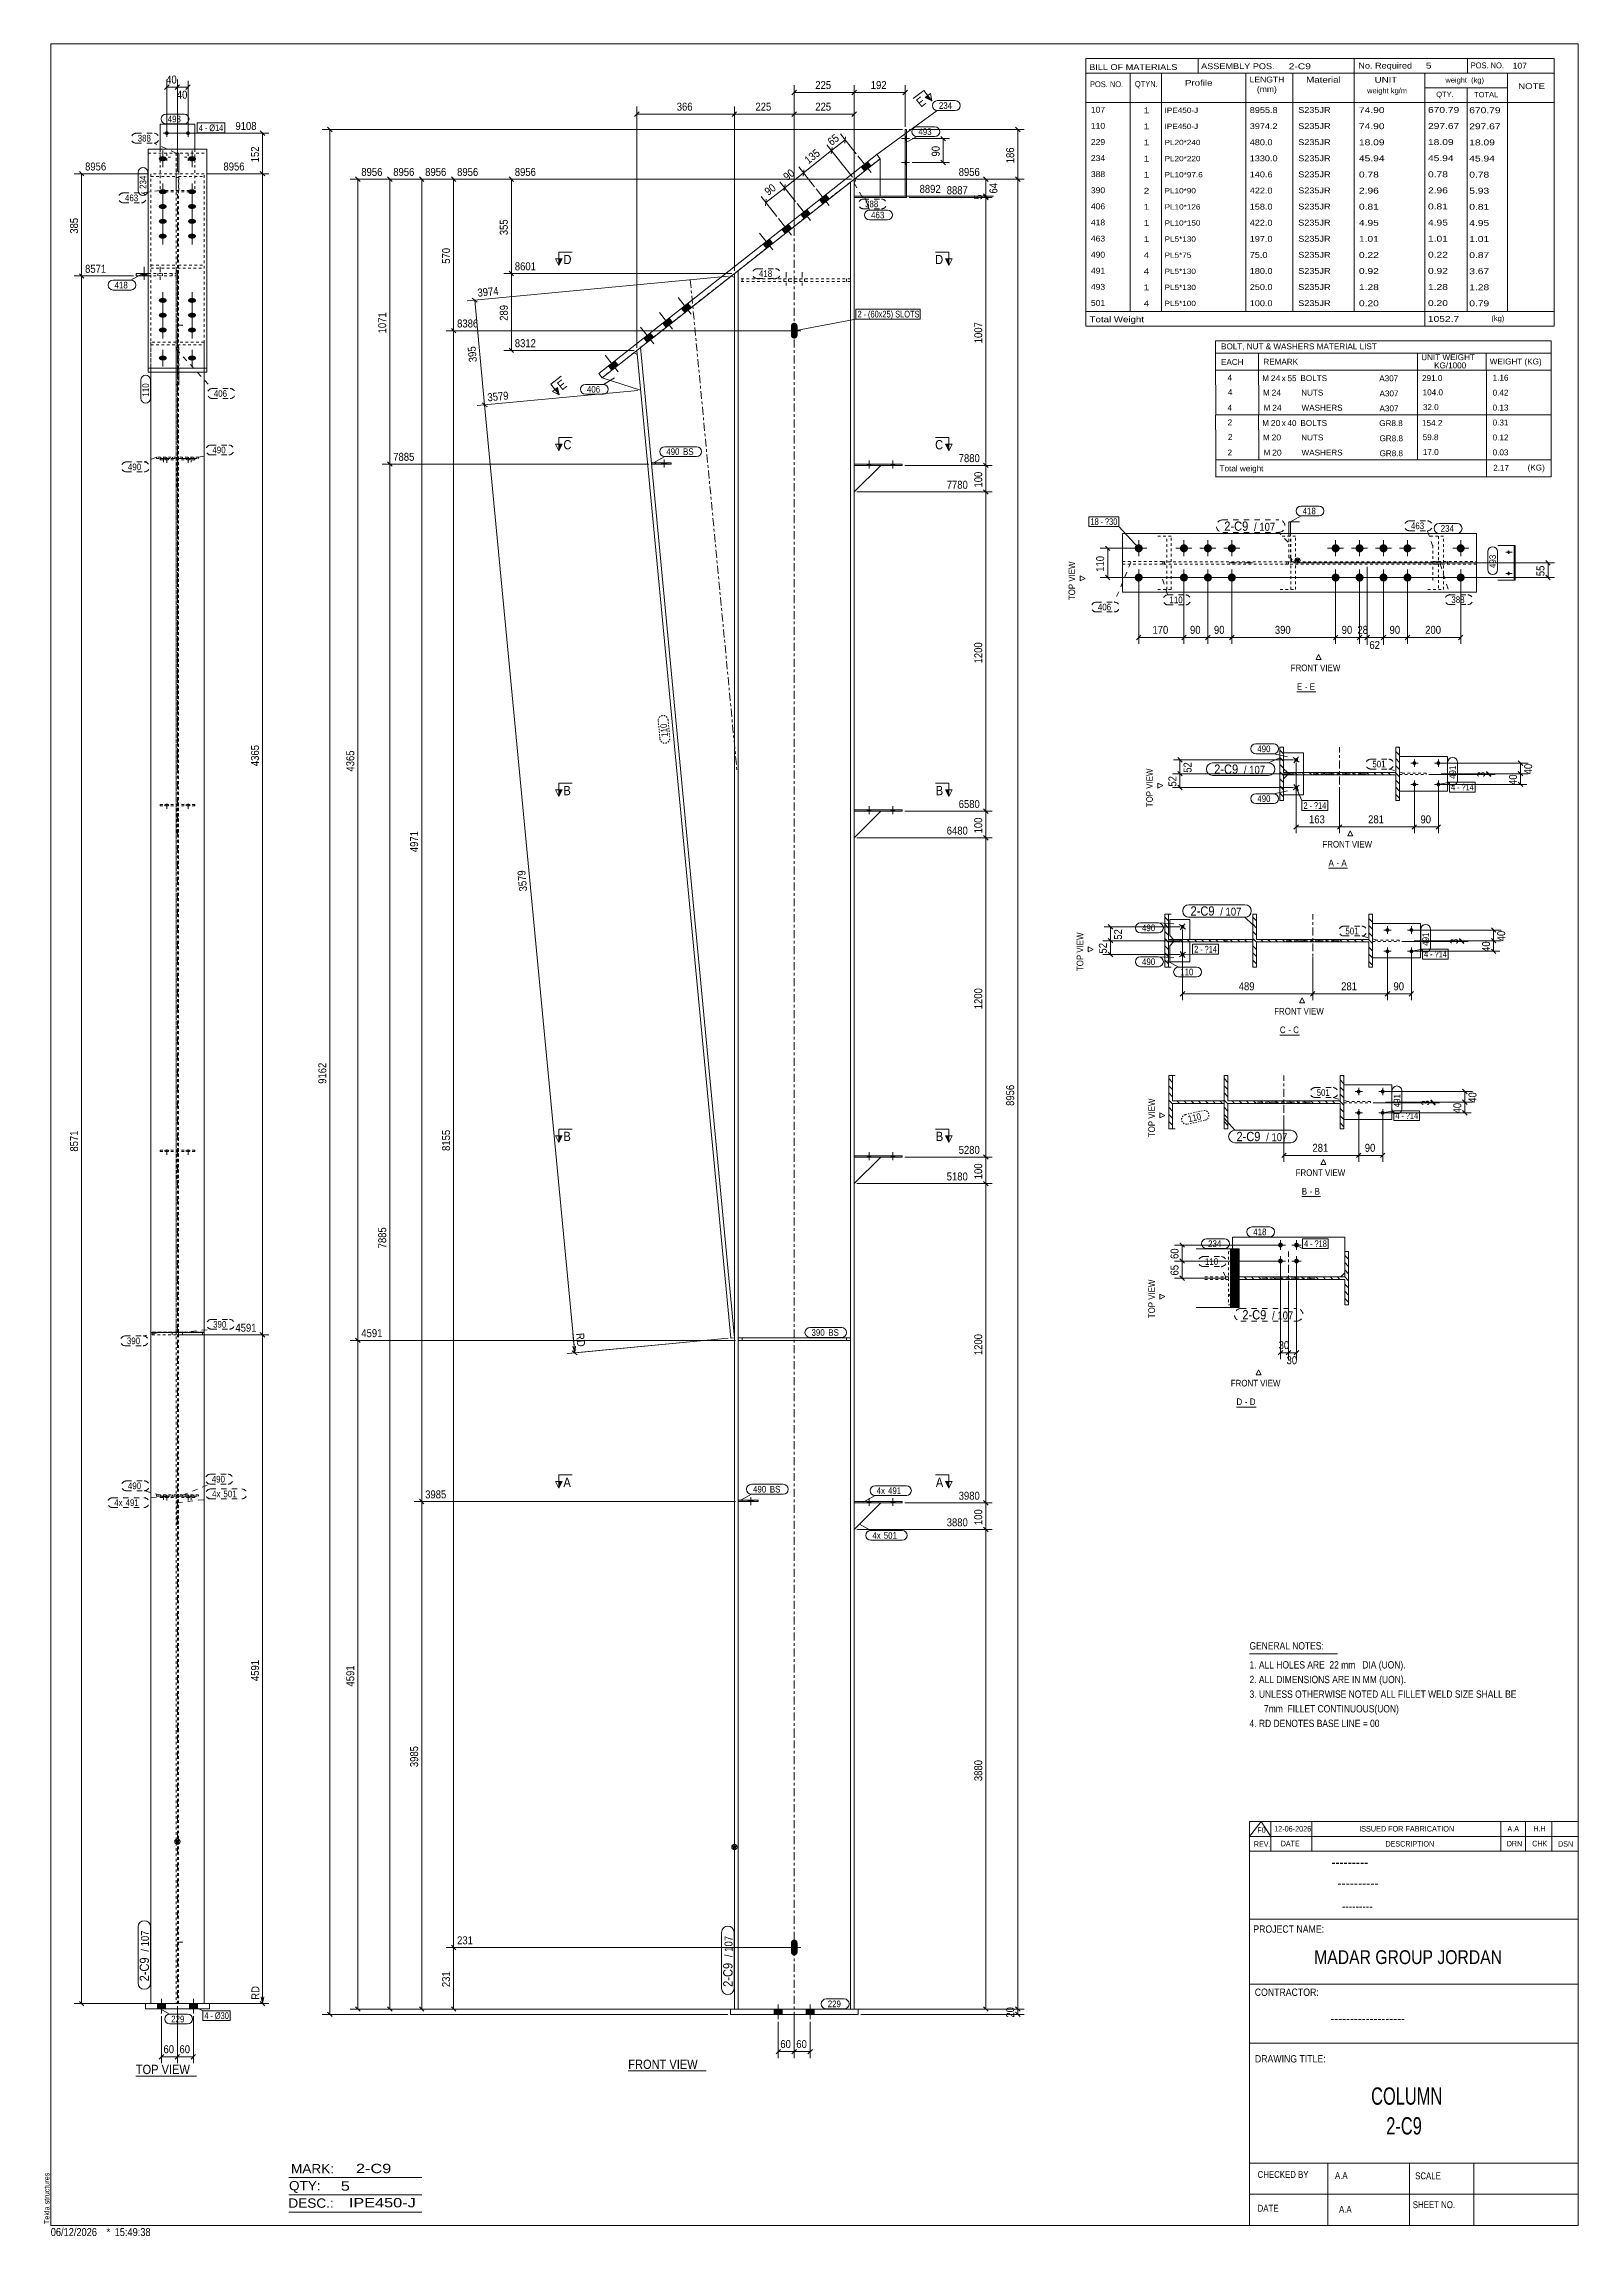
# Model space of a CAD drawing. Header units: millimetres. Extents: x 2 to 579, y 1 to 825.
import ezdxf

# ---------------------------------------------------------------- set-up
doc = ezdxf.new("R2010")
doc.units = ezdxf.units.MM
for name, pattern in [('XKITLINE00', [0]), ('XKITLINE01', [4, 1, -1, 1, -1]), ('XKITLINE02', [4, 2, -2]), ('XKITLINE03', [6, 3, -1, 1, -1]), ('XKITLINE04', [3, 0.5, -0.5, 0.5, -0.5, 0.5, -0.5])]:
    doc.linetypes.add(name, pattern=pattern)
for name, color, linetype, lineweight in [('Bolt', 3, 'Continuous', 0), ('BoltMark', 7, 'Continuous', 0), ('Dimensions', 7, 'Continuous', 0), ('DrawingSheet', 5, 'Continuous', 0), ('OtherObjectType', 7, 'Continuous', 0), ('Part', 2, 'Continuous', 0), ('PartMark', 7, 'Continuous', 0), ('Section', 6, 'Continuous', 0)]:
    doc.layers.add(name, color=color, linetype=linetype, lineweight=lineweight)
doc.styles.add('@ARIAL_UNICODE_MS_BOLD', font='ARIAL.TTF')
doc.styles.add('ARIAL', font='ARIAL.TTF')
doc.styles.add('ARIAL_NARROW', font='ARIALN.TTF')
doc.styles.add('COMIC_SANS_MS_BOLD', font='COMICBD.TTF')
doc.styles.add('SWIS721_EX_BT', font='ARIAL.TTF')
doc.styles.add('SWISSE', font='ARIAL.TTF')

# ---------------------------------------------------------------- blocks, each defined once
blk = doc.blocks.new('*A1')
at = {"layer": 'Part', "color": 7, "linetype": 'XKITLINE00', "lineweight": 0}
for p, q in [((490.94, 436.85), (490.59, 437.19)), ((447.34, 434.65), (445.94, 436.05)), ((447.34, 431.95), (445.94, 433.35)), ((447.34, 429.26), (445.94, 430.66)), ((490.94, 434.15), (489.54, 435.55)), ((490.94, 431.46), (489.54, 432.86)), ((490.94, 428.77), (489.54, 430.17)), ((447.34, 426.57), (445.94, 427.97)), ((447.34, 423.87), (445.94, 425.27)), ((447.34, 421.18), (445.94, 422.58)), ((449.86, 426.74), (448.96, 427.64)), ((452.55, 426.74), (451.65, 427.64)), ((455.24, 426.74), (454.34, 427.64)), ((457.94, 426.74), (457.04, 427.64)), ((460.63, 426.74), (459.73, 427.64)), ((463.33, 426.74), (462.43, 427.64)), ((466.02, 426.74), (465.12, 427.64)), ((468.71, 426.74), (467.81, 427.64)), ((471.41, 426.74), (470.51, 427.64)), ((474.1, 426.74), (473.2, 427.64)), ((476.8, 426.74), (475.9, 427.64)), ((479.49, 426.74), (478.59, 427.64)), ((482.18, 426.74), (481.28, 427.64)), ((484.88, 426.74), (483.98, 427.64)), ((487.57, 426.74), (486.67, 427.64)), ((490.94, 426.07), (489.37, 427.64)), ((490.94, 423.38), (489.54, 424.78)), ((490.94, 420.68), (489.54, 422.08)), ((447.28, 418.54), (445.94, 419.88)), ((445.94, 417.19), (445.94, 417.19)), ((445.94, 417.19), (445.94, 417.19)), ((447.34, 418.48), (447.28, 418.54)), ((490.94, 417.99), (489.54, 419.39))]:
    blk.add_line(p, q, dxfattribs=at)
blk = doc.blocks.new('*A2')
at = {"layer": 'Part', "color": 7, "linetype": 'XKITLINE00', "lineweight": 0}
for p, q in [((426.61, 434.64), (425.21, 436.05)), ((426.61, 431.95), (425.21, 433.35)), ((426.61, 429.25), (425.21, 430.66)), ((426.61, 426.56), (425.21, 427.97)), ((426.61, 423.87), (425.21, 425.27)), ((426.61, 421.17), (425.21, 422.58)), ((429.13, 426.74), (428.23, 427.64)), ((431.82, 426.74), (430.92, 427.64)), ((434.52, 426.74), (433.62, 427.64)), ((437.21, 426.74), (436.31, 427.64)), ((439.9, 426.74), (439, 427.64)), ((442.6, 426.74), (441.7, 427.64)), ((445.29, 426.74), (444.39, 427.64)), ((426.56, 418.54), (425.21, 419.88)), ((426.61, 418.48), (426.56, 418.54))]:
    blk.add_line(p, q, dxfattribs=at)
blk = doc.blocks.new('*A3')
at = {"layer": 'Part', "color": 7, "linetype": 'XKITLINE00', "lineweight": 0}
for p, q in [((448.58, 372.04), (448.34, 371.8)), ((449.02, 372.04), (448.34, 371.36)), ((449.45, 372.04), (448.34, 370.93)), ((449.89, 372.04), (448.34, 370.49)), ((450.32, 372.04), (448.34, 370.06)), ((450.76, 372.04), (448.34, 369.62)), ((451.19, 372.04), (448.34, 369.19)), ((451.57, 371.98), (448.34, 368.75)), ((451.57, 371.55), (448.34, 368.32)), ((451.57, 371.11), (448.34, 367.88)), ((451.57, 370.68), (448.34, 367.45)), ((451.57, 370.24), (448.34, 367.01)), ((451.57, 369.81), (448.34, 366.58)), ((451.57, 369.37), (448.34, 366.14)), ((451.57, 368.94), (448.34, 365.71)), ((451.57, 368.5), (448.34, 365.27)), ((451.57, 368.07), (448.34, 364.84)), ((451.57, 367.63), (448.34, 364.4)), ((451.57, 367.2), (448.34, 363.96)), ((451.57, 366.76), (448.34, 363.53)), ((451.57, 366.33), (448.34, 363.09)), ((451.57, 365.89), (448.34, 362.66)), ((451.57, 365.45), (448.34, 362.22)), ((451.57, 365.02), (448.34, 361.79)), ((451.57, 364.58), (448.34, 361.35)), ((451.57, 364.15), (448.34, 360.92)), ((451.57, 363.71), (448.34, 360.48)), ((451.57, 363.28), (448.34, 360.05)), ((451.57, 362.84), (448.34, 359.61)), ((451.57, 362.41), (448.34, 359.18)), ((451.57, 361.97), (448.34, 358.74)), ((451.57, 361.54), (448.34, 358.31)), ((451.57, 361.1), (448.34, 357.87)), ((451.57, 360.67), (448.34, 357.44)), ((451.57, 360.23), (448.34, 357)), ((451.57, 359.8), (448.34, 356.57)), ((451.57, 359.36), (448.34, 356.13)), ((451.57, 358.93), (448.34, 355.7)), ((451.57, 358.49), (448.34, 355.26)), ((451.57, 358.06), (448.34, 354.83)), ((451.57, 357.62), (448.34, 354.39)), ((451.57, 357.19), (448.34, 353.96)), ((451.57, 356.75), (448.34, 353.52)), ((451.57, 356.32), (448.34, 353.09)), ((451.57, 355.88), (448.34, 352.65)), ((451.57, 355.45), (448.34, 352.22)), ((451.57, 355.01), (448.34, 351.78)), ((451.57, 354.58), (448.34, 351.35)), ((451.57, 354.14), (448.34, 350.91)), ((451.57, 353.71), (448.34, 350.47)), ((451.57, 353.27), (448.34, 350.04)), ((451.57, 352.84), (448.78, 350.04)), ((451.57, 352.4), (449.21, 350.04)), ((451.57, 351.96), (449.65, 350.04)), ((451.57, 351.53), (450.08, 350.04)), ((451.57, 351.09), (450.52, 350.04)), ((451.57, 350.66), (450.95, 350.04)), ((451.57, 350.22), (451.39, 350.04))]:
    blk.add_line(p, q, dxfattribs=at)
blk = doc.blocks.new('*A4')
at = {"layer": 'Part', "color": 7, "linetype": 'XKITLINE00', "lineweight": 0}
for p, q in [((492.66, 370.87), (492.51, 371.02)), ((492.66, 368.17), (491.26, 369.57)), ((492.66, 365.48), (491.26, 366.88)), ((492.61, 362.84), (491.26, 364.18)), ((492.66, 362.78), (492.61, 362.84)), ((451.75, 360.59), (451.57, 360.77)), ((454.44, 360.59), (453.54, 361.49)), ((457.13, 360.59), (456.23, 361.49)), ((459.83, 360.59), (458.93, 361.49)), ((462.52, 360.59), (461.62, 361.49)), ((465.22, 360.59), (464.32, 361.49)), ((467.91, 360.59), (467.01, 361.49)), ((470.61, 360.59), (469.71, 361.49)), ((473.3, 360.59), (472.4, 361.49)), ((475.99, 360.59), (475.09, 361.49)), ((478.69, 360.59), (477.79, 361.49)), ((481.38, 360.59), (480.48, 361.49)), ((484.08, 360.59), (483.18, 361.49)), ((486.77, 360.59), (485.87, 361.49)), ((489.46, 360.59), (488.56, 361.49)), ((492.66, 360.09), (491.26, 361.49)), ((491.26, 361.49), (491.26, 361.49)), ((492.66, 357.4), (491.26, 358.8)), ((492.66, 354.7), (491.26, 356.1)), ((492.66, 352.01), (491.26, 353.41))]:
    blk.add_line(p, q, dxfattribs=at)
blk = doc.blocks.new('*A5')
at = {"layer": 'Part', "color": 7, "linetype": 'XKITLINE00', "lineweight": 0}
for p, q in [((511.86, 560.3), (511.52, 560.65)), ((468.26, 558.11), (466.86, 559.51)), ((468.26, 555.41), (466.86, 556.81)), ((468.26, 552.72), (466.86, 554.12)), ((511.86, 557.61), (510.46, 559.01)), ((511.86, 554.92), (510.46, 556.32)), ((511.86, 552.22), (510.46, 553.62)), ((468.26, 550.02), (466.86, 551.42)), ((468.26, 547.33), (466.86, 548.73)), ((468.26, 544.64), (466.86, 546.04)), ((470.78, 550.2), (469.88, 551.1)), ((473.48, 550.2), (472.58, 551.1)), ((476.17, 550.2), (475.27, 551.1)), ((478.86, 550.2), (477.96, 551.1)), ((481.56, 550.2), (480.66, 551.1)), ((484.25, 550.2), (483.35, 551.1)), ((486.95, 550.2), (486.05, 551.1)), ((489.64, 550.2), (488.74, 551.1)), ((492.33, 550.2), (491.43, 551.1)), ((495.03, 550.2), (494.13, 551.1)), ((497.72, 550.2), (496.82, 551.1)), ((500.42, 550.2), (499.52, 551.1)), ((503.11, 550.2), (502.21, 551.1)), ((505.8, 550.2), (504.9, 551.1)), ((508.5, 550.2), (507.6, 551.1)), ((511.86, 549.53), (510.29, 551.1)), ((511.86, 546.83), (510.46, 548.23)), ((511.86, 544.14), (510.46, 545.54)), ((468.21, 541.99), (466.86, 543.34)), ((466.86, 540.65), (466.86, 540.65)), ((466.86, 540.65), (466.86, 540.65)), ((468.26, 541.94), (468.21, 541.99)), ((511.86, 541.45), (510.46, 542.85))]:
    blk.add_line(p, q, dxfattribs=at)
blk = doc.blocks.new('*A6')
at = {"layer": 'Part', "color": 7, "linetype": 'XKITLINE00', "lineweight": 0}
for p, q in [((458.13, 495.36), (456.73, 496.76)), ((501.73, 494.86), (500.33, 496.26)), ((501.73, 497.56), (501.39, 497.9)), ((458.13, 492.66), (456.73, 494.06)), ((458.13, 489.97), (456.73, 491.37)), ((458.13, 487.28), (456.73, 488.68)), ((460.65, 487.45), (459.75, 488.35)), ((463.34, 487.45), (462.44, 488.35)), ((466.04, 487.45), (465.14, 488.35)), ((468.73, 487.45), (467.83, 488.35)), ((471.43, 487.45), (470.53, 488.35)), ((474.12, 487.45), (473.22, 488.35)), ((476.81, 487.45), (475.91, 488.35)), ((479.51, 487.45), (478.61, 488.35)), ((482.2, 487.45), (481.3, 488.35)), ((484.9, 487.45), (484, 488.35)), ((487.59, 487.45), (486.69, 488.35)), ((490.28, 487.45), (489.38, 488.35)), ((492.98, 487.45), (492.08, 488.35)), ((495.67, 487.45), (494.77, 488.35)), ((498.37, 487.45), (497.47, 488.35)), ((501.73, 486.78), (500.16, 488.35)), ((501.73, 492.17), (500.33, 493.57)), ((501.73, 489.47), (500.33, 490.87)), ((458.13, 484.58), (456.73, 485.98)), ((458.13, 481.89), (456.73, 483.29)), ((458.08, 479.25), (456.73, 480.59)), ((458.13, 479.19), (458.08, 479.25)), ((501.73, 484.09), (500.33, 485.49)), ((501.73, 481.39), (500.33, 482.79)), ((501.73, 478.7), (500.33, 480.1)), ((456.73, 477.9), (456.73, 477.9)), ((456.73, 477.9), (456.73, 477.9))]:
    blk.add_line(p, q, dxfattribs=at)
blk = doc.blocks.new('*A7')
at = {"layer": 'Part', "color": 7, "linetype": 'XKITLINE00', "lineweight": 0}
for p, q in [((425.06, 495.35), (423.66, 496.76)), ((425.06, 492.66), (423.66, 494.06)), ((425.06, 489.96), (423.66, 491.37)), ((425.06, 487.27), (423.66, 488.68)), ((427.58, 487.45), (426.68, 488.35)), ((430.27, 487.45), (429.37, 488.35)), ((432.97, 487.45), (432.07, 488.35)), ((435.66, 487.45), (434.76, 488.35)), ((438.35, 487.45), (437.45, 488.35)), ((441.05, 487.45), (440.15, 488.35)), ((443.74, 487.45), (442.84, 488.35)), ((446.44, 487.45), (445.54, 488.35)), ((449.13, 487.45), (448.23, 488.35)), ((451.82, 487.45), (450.92, 488.35)), ((454.52, 487.45), (453.62, 488.35)), ((456.73, 487.93), (456.31, 488.35)), ((425.06, 484.57), (423.66, 485.98)), ((425.06, 481.88), (423.66, 483.29)), ((425, 479.25), (423.66, 480.59)), ((425.06, 479.19), (425, 479.25))]:
    blk.add_line(p, q, dxfattribs=at)
blk = doc.blocks.new('*A8')
at = {"layer": 'Bolt'}
for points in [[(310.84, 777.26), (309.6, 778.83), (311.96, 780.68), (313.2, 779.11)], [(310.84, 777.26), (309.6, 778.83), (311.96, 780.68), (313.2, 779.11)], [(295.14, 764.87), (293.9, 766.45), (296.25, 768.3), (297.49, 766.73)], [(295.14, 764.87), (293.9, 766.45), (296.25, 768.3), (297.49, 766.73)], [(288.07, 759.3), (286.83, 760.87), (289.19, 762.73), (290.42, 761.16)], [(288.07, 759.3), (286.83, 760.87), (289.19, 762.73), (290.42, 761.16)], [(273.93, 748.16), (272.69, 749.73), (275.05, 751.59), (276.29, 750.02)], [(273.93, 748.16), (272.69, 749.73), (275.05, 751.59), (276.29, 750.02)], [(281, 753.73), (279.76, 755.3), (282.12, 757.16), (283.36, 755.59)], [(281, 753.73), (279.76, 755.3), (282.12, 757.16), (283.36, 755.59)], [(243.31, 724.01), (242.07, 725.58), (244.42, 727.44), (245.66, 725.87)], [(243.31, 724.01), (242.07, 725.58), (244.42, 727.44), (245.66, 725.87)], [(236.24, 718.44), (235, 720.01), (237.36, 721.87), (238.59, 720.3)], [(236.24, 718.44), (235, 720.01), (237.36, 721.87), (238.59, 720.3)], [(229.17, 712.87), (227.93, 714.44), (230.29, 716.3), (231.53, 714.73)], [(229.17, 712.87), (227.93, 714.44), (230.29, 716.3), (231.53, 714.73)], [(215.82, 702.35), (214.58, 703.92), (216.94, 705.77), (218.18, 704.2)], [(215.82, 702.35), (214.58, 703.92), (216.94, 705.77), (218.18, 704.2)]]:
    blk.add_hatch(color=3, dxfattribs=at).paths.add_polyline_path(points, flags=17)
at = {"layer": 'Bolt', "color": 3, "linetype": 'XKITLINE00', "lineweight": 0}
for p, q in [((313.26, 776.61), (308.31, 782.9)), ((313.26, 776.61), (308.31, 782.9)), ((310.84, 777.26), (309.6, 778.83)), ((310.84, 777.26), (309.6, 778.83)), ((313.2, 779.11), (311.96, 780.68)), ((313.2, 779.11), (311.96, 780.68)), ((297.55, 764.23), (292.6, 770.52)), ((297.55, 764.23), (292.6, 770.52)), ((295.14, 764.87), (293.9, 766.45)), ((295.14, 764.87), (293.9, 766.45)), ((297.49, 766.73), (296.25, 768.3)), ((297.49, 766.73), (296.25, 768.3)), ((283.42, 753.09), (278.46, 759.37)), ((283.42, 753.09), (278.46, 759.37)), ((290.48, 758.66), (285.53, 764.94)), ((290.48, 758.66), (285.53, 764.94)), ((288.07, 759.3), (286.83, 760.87)), ((288.07, 759.3), (286.83, 760.87)), ((290.42, 761.16), (289.19, 762.73)), ((290.42, 761.16), (289.19, 762.73)), ((276.35, 747.52), (271.4, 753.8)), ((276.35, 747.52), (271.4, 753.8)), ((276.29, 750.02), (275.05, 751.59)), ((276.29, 750.02), (275.05, 751.59)), ((281, 753.73), (279.76, 755.3)), ((281, 753.73), (279.76, 755.3)), ((283.36, 755.59), (282.12, 757.16)), ((283.36, 755.59), (282.12, 757.16)), ((273.93, 748.16), (272.69, 749.73)), ((273.93, 748.16), (272.69, 749.73)), ((245.72, 723.37), (240.77, 729.65)), ((245.72, 723.37), (240.77, 729.65)), ((243.31, 724.01), (242.07, 725.58)), ((243.31, 724.01), (242.07, 725.58)), ((245.66, 725.87), (244.42, 727.44)), ((245.66, 725.87), (244.42, 727.44)), ((231.59, 712.23), (226.63, 718.51)), ((231.59, 712.23), (226.63, 718.51)), ((238.65, 717.8), (233.7, 724.08)), ((238.65, 717.8), (233.7, 724.08)), ((236.24, 718.44), (235, 720.01)), ((236.24, 718.44), (235, 720.01)), ((238.59, 720.3), (237.36, 721.87)), ((238.59, 720.3), (237.36, 721.87)), ((229.17, 712.87), (227.93, 714.44)), ((229.17, 712.87), (227.93, 714.44)), ((231.53, 714.73), (230.29, 716.3)), ((231.53, 714.73), (230.29, 716.3)), ((218.24, 701.7), (213.28, 707.99)), ((218.24, 701.7), (213.28, 707.99)), ((215.82, 702.35), (214.58, 703.92)), ((215.82, 702.35), (214.58, 703.92)), ((218.18, 704.2), (216.94, 705.77)), ((218.18, 704.2), (216.94, 705.77))]:
    blk.add_line(p, q, dxfattribs=at)
blk = doc.blocks.new('*A9')
at = {"layer": 'Bolt'}
for points in [[(284.4, 714.19), (283.92, 714.29), (283.52, 714.56), (283.25, 714.96), (283.15, 715.44), (283.15, 718.94), (283.25, 719.42), (283.52, 719.83), (283.92, 720.1), (284.4, 720.19), (284.88, 720.1), (285.28, 719.83), (285.55, 719.42), (285.65, 718.94), (285.65, 715.44), (285.55, 714.96), (285.28, 714.56), (284.88, 714.29)], [(284.4, 106.45), (283.92, 106.54), (283.52, 106.81), (283.25, 107.22), (283.15, 107.7), (283.15, 111.2), (283.25, 111.68), (283.52, 112.08), (283.92, 112.35), (284.4, 112.45), (284.88, 112.35), (285.28, 112.08), (285.55, 111.68), (285.65, 111.2), (285.65, 107.7), (285.55, 107.22), (285.28, 106.81), (284.88, 106.54)]]:
    blk.add_hatch(color=3, dxfattribs=at).paths.add_polyline_path(points, flags=17)
at = {"layer": 'Bolt', "color": 3, "linetype": 'XKITLINE00', "lineweight": 0}
for p, q in [((281.9, 717.19), (286.9, 717.19)), ((284.4, 719.69), (284.4, 714.69)), ((281.9, 109.45), (286.9, 109.45)), ((284.4, 111.95), (284.4, 106.95))]:
    blk.add_line(p, q, dxfattribs=at)
blk = doc.blocks.new('*A10')
at = {"layer": 'Bolt'}
for points in [[(279.9, 86.32), (279.9, 84.32), (276.9, 84.32), (276.9, 86.32)], [(279.9, 86.32), (279.9, 84.32), (276.9, 84.32), (276.9, 86.32)], [(291.9, 86.32), (291.9, 84.32), (288.9, 84.32), (288.9, 86.32)], [(291.9, 86.32), (291.9, 84.32), (288.9, 84.32), (288.9, 86.32)]]:
    blk.add_hatch(color=3, dxfattribs=at).paths.add_polyline_path(points, flags=17)
at = {"layer": 'Bolt', "color": 3, "linetype": 'XKITLINE00', "lineweight": 0}
for p, q in [((276.9, 86.32), (276.9, 84.32)), ((276.9, 86.32), (276.9, 84.32)), ((278.4, 88.07), (278.4, 82.57)), ((278.4, 88.07), (278.4, 82.57)), ((279.9, 86.32), (279.9, 84.32)), ((279.9, 86.32), (279.9, 84.32)), ((288.9, 86.32), (288.9, 84.32)), ((288.9, 86.32), (288.9, 84.32)), ((290.4, 88.07), (290.4, 82.57)), ((290.4, 88.07), (290.4, 82.57)), ((291.9, 86.32), (291.9, 84.32)), ((291.9, 86.32), (291.9, 84.32))]:
    blk.add_line(p, q, dxfattribs=at)
blk = doc.blocks.new('*A11')
at = {"layer": 'Bolt'}
for points in [[(313.2, 277.07), (313.2, 276.57), (311.8, 276.57), (311.8, 277.07)], [(313.2, 277.07), (313.2, 276.57), (311.8, 276.57), (311.8, 277.07)], [(322.2, 277.07), (322.2, 276.57), (320.8, 276.57), (320.8, 277.07)], [(322.2, 277.07), (322.2, 276.57), (320.8, 276.57), (320.8, 277.07)]]:
    blk.add_hatch(color=3, dxfattribs=at).paths.add_polyline_path(points, flags=17)
at = {"layer": 'Bolt', "color": 3, "linetype": 'XKITLINE00', "lineweight": 0}
for p, q in [((311.8, 276.57), (311.8, 277.07)), ((311.8, 276.57), (311.8, 277.07)), ((312.5, 275.41), (312.5, 278.41)), ((312.5, 275.41), (312.5, 278.41)), ((313.2, 276.57), (313.2, 277.07)), ((313.2, 276.57), (313.2, 277.07)), ((320.8, 276.57), (320.8, 277.07)), ((320.8, 276.57), (320.8, 277.07)), ((321.5, 275.41), (321.5, 278.41)), ((321.5, 275.41), (321.5, 278.41)), ((322.2, 276.57), (322.2, 277.07)), ((322.2, 276.57), (322.2, 277.07))]:
    blk.add_line(p, q, dxfattribs=at)
blk = doc.blocks.new('*A12')
at = {"layer": 'Bolt', "color": 3, "linetype": 'XKITLINE02', "lineweight": 0}
for p, q in [((267.12, 277.07), (267.12, 277.57)), ((268.1, 275.72), (268.1, 278.72)), ((269.08, 277.07), (269.08, 277.57))]:
    blk.add_line(p, q, dxfattribs=at)
blk = doc.blocks.new('*A13')
at = {"layer": 'Bolt'}
blk.add_hatch(color=3, dxfattribs=at).paths.add_polyline_path([(267.12, 277.07), (267.12, 277.57), (269.08, 277.57), (269.08, 277.07)], flags=17)
at = {"layer": 'Bolt', "color": 3, "linetype": 'XKITLINE00', "lineweight": 0}
for p, q in [((267.12, 277.07), (267.12, 277.57)), ((268.1, 275.72), (268.1, 278.72)), ((269.08, 277.07), (269.08, 277.57))]:
    blk.add_line(p, q, dxfattribs=at)
blk = doc.blocks.new('*A14')
at = {"layer": 'Bolt'}
for points in [[(313.2, 407.07), (313.2, 406.57), (311.8, 406.57), (311.8, 407.07)], [(313.2, 407.07), (313.2, 406.57), (311.8, 406.57), (311.8, 407.07)], [(322.2, 407.07), (322.2, 406.57), (320.8, 406.57), (320.8, 407.07)], [(322.2, 407.07), (322.2, 406.57), (320.8, 406.57), (320.8, 407.07)]]:
    blk.add_hatch(color=3, dxfattribs=at).paths.add_polyline_path(points, flags=17)
at = {"layer": 'Bolt', "color": 3, "linetype": 'XKITLINE00', "lineweight": 0}
for p, q in [((311.8, 406.57), (311.8, 407.07)), ((311.8, 406.57), (311.8, 407.07)), ((312.5, 405.41), (312.5, 408.41)), ((312.5, 405.41), (312.5, 408.41)), ((313.2, 406.57), (313.2, 407.07)), ((313.2, 406.57), (313.2, 407.07)), ((320.8, 406.57), (320.8, 407.07)), ((320.8, 406.57), (320.8, 407.07)), ((321.5, 405.41), (321.5, 408.41)), ((321.5, 405.41), (321.5, 408.41)), ((322.2, 406.57), (322.2, 407.07)), ((322.2, 406.57), (322.2, 407.07))]:
    blk.add_line(p, q, dxfattribs=at)
blk = doc.blocks.new('*A15')
at = {"layer": 'Bolt'}
for points in [[(313.2, 537.07), (313.2, 536.57), (311.8, 536.57), (311.8, 537.07)], [(313.2, 537.07), (313.2, 536.57), (311.8, 536.57), (311.8, 537.07)], [(322.2, 537.07), (322.2, 536.57), (320.8, 536.57), (320.8, 537.07)], [(322.2, 537.07), (322.2, 536.57), (320.8, 536.57), (320.8, 537.07)]]:
    blk.add_hatch(color=3, dxfattribs=at).paths.add_polyline_path(points, flags=17)
at = {"layer": 'Bolt', "color": 3, "linetype": 'XKITLINE00', "lineweight": 0}
for p, q in [((311.8, 536.57), (311.8, 537.07)), ((311.8, 536.57), (311.8, 537.07)), ((312.5, 535.41), (312.5, 538.41)), ((312.5, 535.41), (312.5, 538.41)), ((313.2, 536.57), (313.2, 537.07)), ((313.2, 536.57), (313.2, 537.07)), ((320.8, 536.57), (320.8, 537.07)), ((320.8, 536.57), (320.8, 537.07)), ((321.5, 535.41), (321.5, 538.41)), ((321.5, 535.41), (321.5, 538.41)), ((322.2, 536.57), (322.2, 537.07)), ((322.2, 536.57), (322.2, 537.07))]:
    blk.add_line(p, q, dxfattribs=at)
blk = doc.blocks.new('*A16')
at = {"layer": 'Bolt'}
blk.add_hatch(color=3, dxfattribs=at).paths.add_polyline_path([(234.52, 667.07), (234.52, 667.57), (236.48, 667.57), (236.48, 667.07)], flags=17)
at = {"layer": 'Bolt', "color": 3, "linetype": 'XKITLINE00', "lineweight": 0}
for p, q in [((234.52, 667.07), (234.52, 667.57)), ((235.5, 665.72), (235.5, 668.72)), ((236.48, 667.07), (236.48, 667.57))]:
    blk.add_line(p, q, dxfattribs=at)
blk = doc.blocks.new('*A17')
at = {"layer": 'Bolt'}
for points in [[(313.2, 667.07), (313.2, 666.57), (311.8, 666.57), (311.8, 667.07)], [(313.2, 667.07), (313.2, 666.57), (311.8, 666.57), (311.8, 667.07)], [(322.2, 667.07), (322.2, 666.57), (320.8, 666.57), (320.8, 667.07)], [(322.2, 667.07), (322.2, 666.57), (320.8, 666.57), (320.8, 667.07)]]:
    blk.add_hatch(color=3, dxfattribs=at).paths.add_polyline_path(points, flags=17)
at = {"layer": 'Bolt', "color": 3, "linetype": 'XKITLINE00', "lineweight": 0}
for p, q in [((312.5, 665.41), (312.5, 668.41)), ((312.5, 665.41), (312.5, 668.41)), ((321.5, 665.41), (321.5, 668.41)), ((321.5, 665.41), (321.5, 668.41)), ((311.8, 666.57), (311.8, 667.07)), ((311.8, 666.57), (311.8, 667.07)), ((313.2, 666.57), (313.2, 667.07)), ((313.2, 666.57), (313.2, 667.07)), ((320.8, 666.57), (320.8, 667.07)), ((320.8, 666.57), (320.8, 667.07)), ((322.2, 666.57), (322.2, 667.07)), ((322.2, 666.57), (322.2, 667.07))]:
    blk.add_line(p, q, dxfattribs=at)
blk = doc.blocks.new('*A18')
at = {"layer": 'Bolt', "color": 3, "linetype": 'XKITLINE02', "lineweight": 0}
for p, q in [((234.52, 667.07), (234.52, 667.57)), ((235.5, 665.72), (235.5, 668.72)), ((236.48, 667.07), (236.48, 667.57))]:
    blk.add_line(p, q, dxfattribs=at)
blk = doc.blocks.new('*A19')
at = {"layer": 'Bolt'}
for points in [[(326.1, 790.08), (326.6, 790.08), (326.6, 788.68), (326.1, 788.68)], [(326.1, 781.08), (326.6, 781.08), (326.6, 779.68), (326.1, 779.68)]]:
    blk.add_hatch(color=3, dxfattribs=at).paths.add_polyline_path(points, flags=17)
at = {"layer": 'Bolt', "color": 3, "linetype": 'XKITLINE00', "lineweight": 0}
for p, q in [((324.76, 789.38), (327.76, 789.38)), ((326.1, 790.08), (326.6, 790.08)), ((326.1, 788.68), (326.6, 788.68)), ((324.76, 780.38), (327.76, 780.38)), ((326.1, 781.08), (326.6, 781.08)), ((326.1, 779.68), (326.6, 779.68))]:
    blk.add_line(p, q, dxfattribs=at)
blk = doc.blocks.new('*A20')
at = {"layer": 'Bolt'}
for points in [[(326.1, 790.08), (326.6, 790.08), (326.6, 788.68), (326.1, 788.68)], [(326.1, 781.08), (326.6, 781.08), (326.6, 779.68), (326.1, 779.68)]]:
    blk.add_hatch(color=3, dxfattribs=at).paths.add_polyline_path(points, flags=17)
at = {"layer": 'Bolt', "color": 3, "linetype": 'XKITLINE00', "lineweight": 0}
for p, q in [((324.76, 789.38), (327.76, 789.38)), ((326.1, 790.08), (326.6, 790.08)), ((326.1, 788.68), (326.6, 788.68)), ((324.76, 780.38), (327.76, 780.38)), ((326.1, 781.08), (326.6, 781.08)), ((326.1, 779.68), (326.6, 779.68))]:
    blk.add_line(p, q, dxfattribs=at)
blk = doc.blocks.new('*A21')
at = {"layer": 'Bolt', "color": 3, "linetype": 'XKITLINE02', "lineweight": 0}
for p, q in [((280.5, 736.69), (280.5, 735.69)), ((280.5, 736.69), (280.5, 735.69)), ((281.4, 739.19), (281.4, 734.19)), ((281.4, 739.19), (281.4, 734.19)), ((282.3, 736.69), (282.3, 735.69)), ((282.3, 736.69), (282.3, 735.69)), ((286.5, 736.69), (286.5, 735.69)), ((286.5, 736.69), (286.5, 735.69)), ((287.4, 739.19), (287.4, 734.19)), ((287.4, 739.19), (287.4, 734.19)), ((288.3, 736.69), (288.3, 735.69)), ((288.3, 736.69), (288.3, 735.69))]:
    blk.add_line(p, q, dxfattribs=at)
blk = doc.blocks.new('*A22')
at = {"layer": 'Part', "color": 2, "linetype": 'XKITLINE00', "lineweight": 0}
for p, q in [((315.42, 783.41), (210.97, 701.07)), ((316.66, 781.84), (315.42, 783.41)), ((212.21, 699.5), (316.66, 781.84)), ((210.97, 701.07), (212.21, 699.5))]:
    blk.add_line(p, q, dxfattribs=at)
blk = doc.blocks.new('*A23')
at = {"layer": 'Part'}
blk.add_hatch(color=2, dxfattribs=at).paths.add_polyline_path([(261.1, 147.72), (262.7, 147.72), (261.9, 146.32)], flags=17)
at = {"layer": 'Part', "color": 7, "linetype": 'XKITLINE01', "lineweight": 0}
for p, q in [((306.9, 774.15), (261.9, 738.67)), ((261.9, 86.32), (306.9, 86.32))]:
    blk.add_line(p, q, dxfattribs=at)
at = {"layer": 'Part', "color": 7, "linetype": 'XKITLINE03', "lineweight": 0}
for p, q in [((284.4, 188.81), (284.4, 766.41)), ((284.4, 76.32), (284.4, 188.71))]:
    blk.add_line(p, q, dxfattribs=at)
at = {"layer": 'Part', "color": 2, "linetype": 'XKITLINE00', "lineweight": 0}
for p, q in [((305.5, 188.81), (305.5, 773.04)), ((306.9, 188.81), (306.9, 774.15)), ((261.9, 738.67), (261.9, 188.81)), ((263.3, 739.78), (263.3, 188.81)), ((261.9, 188.71), (261.9, 86.32)), ((263.3, 188.71), (263.3, 86.32)), ((305.5, 86.32), (305.5, 188.71)), ((306.9, 86.32), (306.9, 188.71)), ((261.9, 146.32), (261.1, 147.72)), ((261.1, 147.72), (262.7, 147.72)), ((262.7, 147.72), (261.9, 146.32))]:
    blk.add_line(p, q, dxfattribs=at)
blk.add_circle((261.9, 147.22), 1, dxfattribs=at)
blk = doc.blocks.new('*A24')
at = {"layer": 'Part', "color": 7, "linetype": 'XKITLINE01', "lineweight": 0}
for p, q in [((305.5, 338.67), (263.3, 338.67)), ((263.3, 338.67), (263.3, 337.67)), ((264.8, 337.67), (264.8, 338.67)), ((304, 337.67), (304, 338.67)), ((305.5, 337.67), (305.5, 338.67)), ((305.5, 337.67), (263.3, 337.67))]:
    blk.add_line(p, q, dxfattribs=at)
blk = doc.blocks.new('*A25')
at = {"layer": 'Part', "color": 2, "linetype": 'XKITLINE00', "lineweight": 0}
for p, q in [((305.5, 338.67), (263.3, 338.67)), ((263.3, 337.67), (305.5, 337.67))]:
    blk.add_line(p, q, dxfattribs=at)
at = {"layer": 'Part', "color": 7, "linetype": 'XKITLINE01', "lineweight": 0}
for p, q in [((263.3, 338.67), (263.3, 337.67)), ((264.8, 337.67), (264.8, 338.67)), ((304, 337.67), (304, 338.67)), ((305.5, 338.67), (305.5, 337.67))]:
    blk.add_line(p, q, dxfattribs=at)
blk = doc.blocks.new('*A26')
at = {"layer": 'Part', "color": 7, "linetype": 'XKITLINE01', "lineweight": 0}
for p, q in [((225.25, 709.78), (260.74, 737.76)), ((226.56, 710.81), (260.73, 737.77)), ((260.74, 737.76), (260.73, 737.77)), ((260.73, 737.77), (260.75, 737.76)), ((261.9, 338.67), (261.9, 737.2))]:
    blk.add_line(p, q, dxfattribs=at)
at = {"layer": 'Part', "color": 7, "linetype": 'XKITLINE03', "lineweight": 0}
blk.add_line((245.33, 736.31), (262.85, 551.91), dxfattribs=at)
at = {"layer": 'Part', "color": 2, "linetype": 'XKITLINE00', "lineweight": 0}
for p, q in [((261.9, 737.2), (260.74, 737.76)), ((260.75, 737.76), (261.9, 737.2)), ((260.51, 338.54), (225.25, 709.78)), ((226.56, 710.81), (261.9, 338.67)), ((261.9, 338.67), (260.51, 338.54))]:
    blk.add_line(p, q, dxfattribs=at)
blk = doc.blocks.new('*A27')
at = {"layer": 'Part', "color": 2, "linetype": 'XKITLINE00', "lineweight": 0}
for p, q in [((308.4, 86.32), (260.4, 86.32)), ((260.4, 86.32), (260.4, 84.32)), ((308.4, 84.32), (260.4, 84.32)), ((308.4, 86.32), (308.4, 84.32))]:
    blk.add_line(p, q, dxfattribs=at)
blk = doc.blocks.new('*A28')
at = {"layer": 'Part', "color": 7, "linetype": 'XKITLINE01', "lineweight": 0}
for p, q in [((224.07, 708.85), (212.21, 699.5)), ((226.67, 694.85), (225.39, 708.29))]:
    blk.add_line(p, q, dxfattribs=at)
at = {"layer": 'Part', "color": 2, "linetype": 'XKITLINE00', "lineweight": 0}
for p, q in [((225.39, 708.29), (224.07, 708.85)), ((226.67, 694.85), (212.21, 699.5))]:
    blk.add_line(p, q, dxfattribs=at)
blk = doc.blocks.new('*A29')
at = {"layer": 'Part', "color": 2, "linetype": 'XKITLINE00', "lineweight": 0}
for p, q in [((306.9, 277.07), (324.9, 277.07)), ((324.9, 276.57), (306.9, 276.57)), ((324.9, 277.07), (324.9, 276.57))]:
    blk.add_line(p, q, dxfattribs=at)
at = {"layer": 'Part', "color": 7, "linetype": 'XKITLINE01', "lineweight": 0}
blk.add_line((306.9, 276.57), (306.9, 277.07), dxfattribs=at)
blk = doc.blocks.new('*A30')
at = {"layer": 'Part', "color": 7, "linetype": 'XKITLINE01', "lineweight": 0}
for p, q in [((270.8, 277.57), (263.3, 277.57)), ((263.3, 277.57), (263.3, 277.07)), ((263.3, 277.07), (270.8, 277.07)), ((264.8, 277.07), (264.8, 277.57)), ((270.8, 277.07), (270.8, 277.57))]:
    blk.add_line(p, q, dxfattribs=at)
blk = doc.blocks.new('*A31')
at = {"layer": 'Part', "color": 2, "linetype": 'XKITLINE00', "lineweight": 0}
blk.add_line((306.9, 266.57), (316.9, 276.57), dxfattribs=at)
at = {"layer": 'Part', "color": 7, "linetype": 'XKITLINE01', "lineweight": 0}
for p, q in [((306.9, 276.57), (306.9, 266.57)), ((316.9, 276.57), (306.9, 276.57))]:
    blk.add_line(p, q, dxfattribs=at)
blk = doc.blocks.new('*A32')
at = {"layer": 'Part', "color": 2, "linetype": 'XKITLINE00', "lineweight": 0}
for p, q in [((263.3, 277.57), (270.8, 277.57)), ((270.8, 277.07), (263.3, 277.07)), ((270.8, 277.57), (270.8, 277.07))]:
    blk.add_line(p, q, dxfattribs=at)
at = {"layer": 'Part', "color": 7, "linetype": 'XKITLINE01', "lineweight": 0}
for p, q in [((263.3, 277.07), (263.3, 277.57)), ((264.8, 277.07), (264.8, 277.57))]:
    blk.add_line(p, q, dxfattribs=at)
blk = doc.blocks.new('*A33')
at = {"layer": 'Part', "color": 2, "linetype": 'XKITLINE00', "lineweight": 0}
blk.add_line((306.9, 396.57), (316.9, 406.57), dxfattribs=at)
at = {"layer": 'Part', "color": 7, "linetype": 'XKITLINE01', "lineweight": 0}
for p, q in [((306.9, 406.57), (306.9, 396.57)), ((316.9, 406.57), (306.9, 406.57))]:
    blk.add_line(p, q, dxfattribs=at)
blk = doc.blocks.new('*A34')
at = {"layer": 'Part', "color": 2, "linetype": 'XKITLINE00', "lineweight": 0}
for p, q in [((306.9, 407.07), (324.9, 407.07)), ((324.9, 406.57), (306.9, 406.57)), ((324.9, 407.07), (324.9, 406.57))]:
    blk.add_line(p, q, dxfattribs=at)
at = {"layer": 'Part', "color": 7, "linetype": 'XKITLINE01', "lineweight": 0}
blk.add_line((306.9, 406.57), (306.9, 407.07), dxfattribs=at)
blk = doc.blocks.new('*A35')
at = {"layer": 'Part', "color": 2, "linetype": 'XKITLINE00', "lineweight": 0}
for p, q in [((306.9, 537.07), (324.9, 537.07)), ((324.9, 536.57), (306.9, 536.57)), ((324.9, 537.07), (324.9, 536.57))]:
    blk.add_line(p, q, dxfattribs=at)
at = {"layer": 'Part', "color": 7, "linetype": 'XKITLINE01', "lineweight": 0}
blk.add_line((306.9, 536.57), (306.9, 537.07), dxfattribs=at)
blk = doc.blocks.new('*A36')
at = {"layer": 'Part', "color": 2, "linetype": 'XKITLINE00', "lineweight": 0}
blk.add_line((306.9, 526.57), (316.9, 536.57), dxfattribs=at)
at = {"layer": 'Part', "color": 7, "linetype": 'XKITLINE01', "lineweight": 0}
for p, q in [((306.9, 536.57), (306.9, 526.57)), ((316.9, 536.57), (306.9, 536.57))]:
    blk.add_line(p, q, dxfattribs=at)
blk = doc.blocks.new('*A37')
at = {"layer": 'Part', "color": 2, "linetype": 'XKITLINE00', "lineweight": 0}
for p, q in [((230.7, 667.57), (230.7, 667.25)), ((230.7, 667.57), (238.2, 667.57)), ((238.2, 667.57), (238.2, 667.07)), ((238.2, 667.07), (230.71, 667.07))]:
    blk.add_line(p, q, dxfattribs=at)
at = {"layer": 'Part', "color": 7, "linetype": 'XKITLINE01', "lineweight": 0}
for p, q in [((232.2, 667.07), (232.2, 667.57)), ((230.7, 667.25), (230.7, 667.07)), ((230.7, 667.07), (230.71, 667.07))]:
    blk.add_line(p, q, dxfattribs=at)
blk = doc.blocks.new('*A38')
at = {"layer": 'Part', "color": 2, "linetype": 'XKITLINE00', "lineweight": 0}
for p, q in [((306.9, 667.07), (324.9, 667.07)), ((324.9, 666.57), (306.9, 666.57)), ((324.9, 667.07), (324.9, 666.57))]:
    blk.add_line(p, q, dxfattribs=at)
at = {"layer": 'Part', "color": 7, "linetype": 'XKITLINE01', "lineweight": 0}
blk.add_line((306.9, 666.57), (306.9, 667.07), dxfattribs=at)
blk = doc.blocks.new('*A39')
at = {"layer": 'Part', "color": 7, "linetype": 'XKITLINE01', "lineweight": 0}
for p, q in [((238.2, 667.57), (230.7, 667.57)), ((230.7, 667.57), (230.7, 667.07)), ((232.2, 667.07), (232.2, 667.57)), ((238.2, 667.07), (238.2, 667.57)), ((230.7, 667.07), (238.2, 667.07))]:
    blk.add_line(p, q, dxfattribs=at)
blk = doc.blocks.new('*A40')
at = {"layer": 'Part', "color": 2, "linetype": 'XKITLINE00', "lineweight": 0}
blk.add_line((306.9, 656.57), (316.9, 666.57), dxfattribs=at)
at = {"layer": 'Part', "color": 7, "linetype": 'XKITLINE01', "lineweight": 0}
for p, q in [((306.9, 666.57), (306.9, 656.57)), ((316.9, 666.57), (306.9, 666.57))]:
    blk.add_line(p, q, dxfattribs=at)
blk = doc.blocks.new('*A41')
at = {"layer": 'Part', "color": 2, "linetype": 'XKITLINE00', "lineweight": 0}
for p, q in [((308.08, 775.08), (306.9, 772.65)), ((316.66, 781.84), (316.66, 767.78))]:
    blk.add_line(p, q, dxfattribs=at)
at = {"layer": 'Part', "color": 7, "linetype": 'XKITLINE01', "lineweight": 0}
for p, q in [((308.08, 775.08), (316.66, 781.84)), ((306.9, 767.78), (306.9, 772.65)), ((316.66, 767.78), (306.9, 767.78))]:
    blk.add_line(p, q, dxfattribs=at)
blk = doc.blocks.new('*A42')
at = {"layer": 'Part', "color": 2, "linetype": 'XKITLINE00', "lineweight": 0}
for p, q in [((326.1, 767.78), (326.1, 792.78)), ((326.1, 792.78), (326.6, 792.78)), ((326.6, 792.78), (326.6, 767.78)), ((326.6, 767.78), (326.1, 767.78))]:
    blk.add_line(p, q, dxfattribs=at)
blk = doc.blocks.new('*A43')
at = {"layer": 'Part', "color": 2, "linetype": 'XKITLINE00', "lineweight": 0}
for p, q in [((306.9, 767.78), (306.9, 767.28)), ((306.9, 767.78), (326.6, 767.78)), ((326.6, 767.28), (306.9, 767.28)), ((326.6, 767.78), (326.6, 767.28))]:
    blk.add_line(p, q, dxfattribs=at)
blk = doc.blocks.new('*A44')
at = {"layer": 'Part', "color": 7, "linetype": 'XKITLINE01', "lineweight": 0}
for p, q in [((305.5, 736.69), (263.3, 736.69)), ((263.3, 735.69), (263.3, 736.69)), ((305.5, 735.69), (263.3, 735.69)), ((264.8, 736.69), (264.8, 735.69)), ((304, 735.69), (304, 736.69)), ((305.5, 736.69), (305.5, 735.69))]:
    blk.add_line(p, q, dxfattribs=at)
blk = doc.blocks.new('*A45')
at = {"layer": 'Bolt'}
for points in [[(47.05, 780.88), (47.01, 780.88), (46.98, 780.88), (46.94, 780.88), (46.9, 780.88), (46.87, 780.89), (46.83, 780.89), (46.79, 780.89), (46.76, 780.9), (46.72, 780.9), (46.69, 780.91), (46.65, 780.92), (46.62, 780.92), (46.58, 780.93), (46.55, 780.94), (46.51, 780.95), (46.48, 780.96), (46.44, 780.97), (46.41, 780.98), (46.38, 780.99), (46.35, 781), (46.32, 781.01), (46.28, 781.02), (46.25, 781.03), (46.22, 781.05), (46.19, 781.06), (46.16, 781.07), (46.13, 781.09), (46.11, 781.1), (46.08, 781.12), (46.05, 781.13), (46.03, 781.15), (46, 781.17), (45.97, 781.18), (45.95, 781.2), (45.93, 781.22), (45.9, 781.23), (45.88, 781.25), (45.86, 781.27), (45.84, 781.29), (45.82, 781.31), (45.8, 781.33), (45.78, 781.35), (45.76, 781.37), (45.75, 781.39), (45.73, 781.41), (45.71, 781.43), (45.7, 781.45), (45.69, 781.47), (45.67, 781.49), (45.66, 781.51), (45.65, 781.54), (45.64, 781.56), (45.63, 781.58), (45.62, 781.6), (45.62, 781.62), (45.61, 781.65), (45.6, 781.67), (45.6, 781.69), (45.59, 781.71), (45.59, 781.74), (45.59, 781.76), (45.59, 781.78), (45.59, 781.81), (45.59, 781.83), (45.59, 781.85), (45.59, 781.87), (45.59, 781.9), (45.6, 781.92), (45.6, 781.94), (45.61, 781.96), (45.62, 781.99), (45.62, 782.01), (45.63, 782.03), (45.64, 782.05), (45.65, 782.08), (45.66, 782.1), (45.67, 782.12), (45.69, 782.14), (45.7, 782.16), (45.71, 782.18), (45.73, 782.2), (45.75, 782.22), (45.76, 782.24), (45.78, 782.26), (45.8, 782.28), (45.82, 782.3), (45.84, 782.32), (45.86, 782.34), (45.88, 782.36), (45.9, 782.38), (45.93, 782.39), (45.95, 782.41), (45.97, 782.43), (46, 782.45), (46.03, 782.46), (46.05, 782.48), (46.08, 782.49), (46.11, 782.51), (46.13, 782.52), (46.16, 782.54), (46.19, 782.55), (46.22, 782.56), (46.25, 782.58), (46.28, 782.59), (46.32, 782.6), (46.35, 782.61), (46.38, 782.62), (46.41, 782.64), (46.44, 782.65), (46.48, 782.65), (46.51, 782.66), (46.55, 782.67), (46.58, 782.68), (46.62, 782.69), (46.65, 782.69), (46.69, 782.7), (46.72, 782.71), (46.76, 782.71), (46.79, 782.72), (46.83, 782.72), (46.87, 782.72), (46.9, 782.73), (46.94, 782.73), (46.98, 782.73), (47.01, 782.73), (47.05, 782.73), (47.09, 782.73), (47.12, 782.73), (47.16, 782.73), (47.2, 782.73), (47.23, 782.73), (47.27, 782.73), (47.31, 782.72), (47.34, 782.72), (47.38, 782.72), (47.41, 782.71), (47.45, 782.71), (47.49, 782.7), (47.52, 782.69), (47.56, 782.69), (47.59, 782.68), (47.63, 782.67), (47.66, 782.66), (47.69, 782.65), (47.73, 782.65), (47.76, 782.64), (47.79, 782.62), (47.83, 782.61), (47.86, 782.6), (47.89, 782.59), (47.92, 782.58), (47.95, 782.56), (47.98, 782.55), (48.01, 782.54), (48.04, 782.52), (48.07, 782.51), (48.09, 782.49), (48.12, 782.48), (48.15, 782.46), (48.17, 782.45), (48.2, 782.43), (48.22, 782.41), (48.25, 782.39), (48.27, 782.38), (48.29, 782.36), (48.31, 782.34), (48.33, 782.32), (48.35, 782.3), (48.37, 782.28), (48.39, 782.26), (48.41, 782.24), (48.43, 782.22), (48.44, 782.2), (48.46, 782.18), (48.47, 782.16), (48.49, 782.14), (48.5, 782.12), (48.51, 782.1), (48.52, 782.08), (48.53, 782.05), (48.54, 782.03), (48.55, 782.01), (48.56, 781.99), (48.56, 781.96), (48.57, 781.94), (48.57, 781.92), (48.58, 781.9), (48.58, 781.87), (48.58, 781.85), (48.59, 781.83), (48.59, 781.81), (48.59, 781.78), (48.58, 781.76), (48.58, 781.74), (48.58, 781.71), (48.57, 781.69), (48.57, 781.67), (48.56, 781.65), (48.56, 781.62), (48.55, 781.6), (48.54, 781.58), (48.53, 781.56), (48.52, 781.54), (48.51, 781.51), (48.5, 781.49), (48.49, 781.47), (48.47, 781.45), (48.46, 781.43), (48.44, 781.41), (48.43, 781.39), (48.41, 781.37), (48.39, 781.35), (48.37, 781.33), (48.35, 781.31), (48.33, 781.29), (48.31, 781.27), (48.29, 781.25), (48.27, 781.23), (48.25, 781.22), (48.22, 781.2), (48.2, 781.18), (48.17, 781.17), (48.15, 781.15), (48.12, 781.13), (48.09, 781.12), (48.07, 781.1), (48.04, 781.09), (48.01, 781.07), (47.98, 781.06), (47.95, 781.05), (47.92, 781.03), (47.89, 781.02), (47.86, 781.01), (47.83, 781), (47.79, 780.99), (47.76, 780.98), (47.73, 780.97), (47.69, 780.96), (47.66, 780.95), (47.63, 780.94), (47.59, 780.93), (47.56, 780.92), (47.52, 780.92), (47.49, 780.91), (47.45, 780.9), (47.41, 780.9), (47.38, 780.89), (47.34, 780.89), (47.31, 780.89), (47.27, 780.88), (47.23, 780.88), (47.2, 780.88), (47.16, 780.88), (47.12, 780.88), (47.09, 780.88)], [(58.05, 780.88), (58.01, 780.88), (57.98, 780.88), (57.94, 780.88), (57.9, 780.88), (57.87, 780.89), (57.83, 780.89), (57.79, 780.89), (57.76, 780.9), (57.72, 780.9), (57.69, 780.91), (57.65, 780.92), (57.62, 780.92), (57.58, 780.93), (57.55, 780.94), (57.51, 780.95), (57.48, 780.96), (57.44, 780.97), (57.41, 780.98), (57.38, 780.99), (57.35, 781), (57.32, 781.01), (57.28, 781.02), (57.25, 781.03), (57.22, 781.05), (57.19, 781.06), (57.16, 781.07), (57.13, 781.09), (57.11, 781.1), (57.08, 781.12), (57.05, 781.13), (57.03, 781.15), (57, 781.17), (56.97, 781.18), (56.95, 781.2), (56.93, 781.22), (56.9, 781.23), (56.88, 781.25), (56.86, 781.27), (56.84, 781.29), (56.82, 781.31), (56.8, 781.33), (56.78, 781.35), (56.76, 781.37), (56.75, 781.39), (56.73, 781.41), (56.71, 781.43), (56.7, 781.45), (56.69, 781.47), (56.67, 781.49), (56.66, 781.51), (56.65, 781.54), (56.64, 781.56), (56.63, 781.58), (56.62, 781.6), (56.62, 781.62), (56.61, 781.65), (56.6, 781.67), (56.6, 781.69), (56.59, 781.71), (56.59, 781.74), (56.59, 781.76), (56.59, 781.78), (56.59, 781.81), (56.59, 781.83), (56.59, 781.85), (56.59, 781.87), (56.59, 781.9), (56.6, 781.92), (56.6, 781.94), (56.61, 781.96), (56.62, 781.99), (56.62, 782.01), (56.63, 782.03), (56.64, 782.05), (56.65, 782.08), (56.66, 782.1), (56.67, 782.12), (56.69, 782.14), (56.7, 782.16), (56.71, 782.18), (56.73, 782.2), (56.75, 782.22), (56.76, 782.24), (56.78, 782.26), (56.8, 782.28), (56.82, 782.3), (56.84, 782.32), (56.86, 782.34), (56.88, 782.36), (56.9, 782.38), (56.93, 782.39), (56.95, 782.41), (56.97, 782.43), (57, 782.45), (57.03, 782.46), (57.05, 782.48), (57.08, 782.49), (57.11, 782.51), (57.13, 782.52), (57.16, 782.54), (57.19, 782.55), (57.22, 782.56), (57.25, 782.58), (57.28, 782.59), (57.32, 782.6), (57.35, 782.61), (57.38, 782.62), (57.41, 782.64), (57.44, 782.65), (57.48, 782.65), (57.51, 782.66), (57.55, 782.67), (57.58, 782.68), (57.62, 782.69), (57.65, 782.69), (57.69, 782.7), (57.72, 782.71), (57.76, 782.71), (57.79, 782.72), (57.83, 782.72), (57.87, 782.72), (57.9, 782.73), (57.94, 782.73), (57.98, 782.73), (58.01, 782.73), (58.05, 782.73), (58.09, 782.73), (58.12, 782.73), (58.16, 782.73), (58.2, 782.73), (58.23, 782.73), (58.27, 782.73), (58.31, 782.72), (58.34, 782.72), (58.38, 782.72), (58.41, 782.71), (58.45, 782.71), (58.49, 782.7), (58.52, 782.69), (58.56, 782.69), (58.59, 782.68), (58.63, 782.67), (58.66, 782.66), (58.69, 782.65), (58.73, 782.65), (58.76, 782.64), (58.79, 782.62), (58.83, 782.61), (58.86, 782.6), (58.89, 782.59), (58.92, 782.58), (58.95, 782.56), (58.98, 782.55), (59.01, 782.54), (59.04, 782.52), (59.07, 782.51), (59.09, 782.49), (59.12, 782.48), (59.15, 782.46), (59.17, 782.45), (59.2, 782.43), (59.22, 782.41), (59.25, 782.39), (59.27, 782.38), (59.29, 782.36), (59.31, 782.34), (59.33, 782.32), (59.35, 782.3), (59.37, 782.28), (59.39, 782.26), (59.41, 782.24), (59.43, 782.22), (59.44, 782.2), (59.46, 782.18), (59.47, 782.16), (59.49, 782.14), (59.5, 782.12), (59.51, 782.1), (59.52, 782.08), (59.53, 782.05), (59.54, 782.03), (59.55, 782.01), (59.56, 781.99), (59.56, 781.96), (59.57, 781.94), (59.57, 781.92), (59.58, 781.9), (59.58, 781.87), (59.58, 781.85), (59.59, 781.83), (59.59, 781.81), (59.59, 781.78), (59.58, 781.76), (59.58, 781.74), (59.58, 781.71), (59.57, 781.69), (59.57, 781.67), (59.56, 781.65), (59.56, 781.62), (59.55, 781.6), (59.54, 781.58), (59.53, 781.56), (59.52, 781.54), (59.51, 781.51), (59.5, 781.49), (59.49, 781.47), (59.47, 781.45), (59.46, 781.43), (59.44, 781.41), (59.43, 781.39), (59.41, 781.37), (59.39, 781.35), (59.37, 781.33), (59.35, 781.31), (59.33, 781.29), (59.31, 781.27), (59.29, 781.25), (59.27, 781.23), (59.25, 781.22), (59.22, 781.2), (59.2, 781.18), (59.17, 781.17), (59.15, 781.15), (59.12, 781.13), (59.09, 781.12), (59.07, 781.1), (59.04, 781.09), (59.01, 781.07), (58.98, 781.06), (58.95, 781.05), (58.92, 781.03), (58.89, 781.02), (58.86, 781.01), (58.83, 781), (58.79, 780.99), (58.76, 780.98), (58.73, 780.97), (58.69, 780.96), (58.66, 780.95), (58.63, 780.94), (58.59, 780.93), (58.56, 780.92), (58.52, 780.92), (58.49, 780.91), (58.45, 780.9), (58.41, 780.9), (58.38, 780.89), (58.34, 780.89), (58.31, 780.89), (58.27, 780.88), (58.23, 780.88), (58.2, 780.88), (58.16, 780.88), (58.12, 780.88), (58.09, 780.88)], [(47.05, 768.5), (47.01, 768.5), (46.98, 768.5), (46.94, 768.5), (46.9, 768.5), (46.87, 768.51), (46.83, 768.51), (46.79, 768.51), (46.76, 768.52), (46.72, 768.52), (46.69, 768.53), (46.65, 768.54), (46.62, 768.54), (46.58, 768.55), (46.55, 768.56), (46.51, 768.57), (46.48, 768.57), (46.44, 768.58), (46.41, 768.59), (46.38, 768.6), (46.35, 768.62), (46.32, 768.63), (46.28, 768.64), (46.25, 768.65), (46.22, 768.66), (46.19, 768.68), (46.16, 768.69), (46.13, 768.71), (46.11, 768.72), (46.08, 768.74), (46.05, 768.75), (46.03, 768.77), (46, 768.78), (45.97, 768.8), (45.95, 768.82), (45.93, 768.83), (45.9, 768.85), (45.88, 768.87), (45.86, 768.89), (45.84, 768.91), (45.82, 768.93), (45.8, 768.95), (45.78, 768.97), (45.76, 768.99), (45.75, 769.01), (45.73, 769.03), (45.71, 769.05), (45.7, 769.07), (45.69, 769.09), (45.67, 769.11), (45.66, 769.13), (45.65, 769.15), (45.64, 769.18), (45.63, 769.2), (45.62, 769.22), (45.62, 769.24), (45.61, 769.26), (45.6, 769.29), (45.6, 769.31), (45.59, 769.33), (45.59, 769.36), (45.59, 769.38), (45.59, 769.4), (45.59, 769.42), (45.59, 769.45), (45.59, 769.47), (45.59, 769.49), (45.59, 769.51), (45.6, 769.54), (45.6, 769.56), (45.61, 769.58), (45.62, 769.6), (45.62, 769.63), (45.63, 769.65), (45.64, 769.67), (45.65, 769.69), (45.66, 769.72), (45.67, 769.74), (45.69, 769.76), (45.7, 769.78), (45.71, 769.8), (45.73, 769.82), (45.75, 769.84), (45.76, 769.86), (45.78, 769.88), (45.8, 769.9), (45.82, 769.92), (45.84, 769.94), (45.86, 769.96), (45.88, 769.98), (45.9, 770), (45.93, 770.01), (45.95, 770.03), (45.97, 770.05), (46, 770.06), (46.03, 770.08), (46.05, 770.1), (46.08, 770.11), (46.11, 770.13), (46.13, 770.14), (46.16, 770.16), (46.19, 770.17), (46.22, 770.18), (46.25, 770.2), (46.28, 770.21), (46.32, 770.22), (46.35, 770.23), (46.38, 770.24), (46.41, 770.25), (46.44, 770.26), (46.48, 770.27), (46.51, 770.28), (46.55, 770.29), (46.58, 770.3), (46.62, 770.31), (46.65, 770.31), (46.69, 770.32), (46.72, 770.32), (46.76, 770.33), (46.79, 770.33), (46.83, 770.34), (46.87, 770.34), (46.9, 770.35), (46.94, 770.35), (46.98, 770.35), (47.01, 770.35), (47.05, 770.35), (47.09, 770.35), (47.12, 770.35), (47.16, 770.35), (47.2, 770.35), (47.23, 770.35), (47.27, 770.35), (47.31, 770.34), (47.34, 770.34), (47.38, 770.33), (47.41, 770.33), (47.45, 770.32), (47.49, 770.32), (47.52, 770.31), (47.56, 770.31), (47.59, 770.3), (47.63, 770.29), (47.66, 770.28), (47.69, 770.27), (47.73, 770.26), (47.76, 770.25), (47.79, 770.24), (47.83, 770.23), (47.86, 770.22), (47.89, 770.21), (47.92, 770.2), (47.95, 770.18), (47.98, 770.17), (48.01, 770.16), (48.04, 770.14), (48.07, 770.13), (48.09, 770.11), (48.12, 770.1), (48.15, 770.08), (48.17, 770.06), (48.2, 770.05), (48.22, 770.03), (48.25, 770.01), (48.27, 770), (48.29, 769.98), (48.31, 769.96), (48.33, 769.94), (48.35, 769.92), (48.37, 769.9), (48.39, 769.88), (48.41, 769.86), (48.43, 769.84), (48.44, 769.82), (48.46, 769.8), (48.47, 769.78), (48.49, 769.76), (48.5, 769.74), (48.51, 769.72), (48.52, 769.69), (48.53, 769.67), (48.54, 769.65), (48.55, 769.63), (48.56, 769.6), (48.56, 769.58), (48.57, 769.56), (48.57, 769.54), (48.58, 769.51), (48.58, 769.49), (48.58, 769.47), (48.59, 769.45), (48.59, 769.42), (48.59, 769.4), (48.58, 769.38), (48.58, 769.36), (48.58, 769.33), (48.57, 769.31), (48.57, 769.29), (48.56, 769.26), (48.56, 769.24), (48.55, 769.22), (48.54, 769.2), (48.53, 769.18), (48.52, 769.15), (48.51, 769.13), (48.5, 769.11), (48.49, 769.09), (48.47, 769.07), (48.46, 769.05), (48.44, 769.03), (48.43, 769.01), (48.41, 768.99), (48.39, 768.97), (48.37, 768.95), (48.35, 768.93), (48.33, 768.91), (48.31, 768.89), (48.29, 768.87), (48.27, 768.85), (48.25, 768.83), (48.22, 768.82), (48.2, 768.8), (48.17, 768.78), (48.15, 768.77), (48.12, 768.75), (48.09, 768.74), (48.07, 768.72), (48.04, 768.71), (48.01, 768.69), (47.98, 768.68), (47.95, 768.66), (47.92, 768.65), (47.89, 768.64), (47.86, 768.63), (47.83, 768.62), (47.79, 768.6), (47.76, 768.59), (47.73, 768.58), (47.69, 768.57), (47.66, 768.57), (47.63, 768.56), (47.59, 768.55), (47.56, 768.54), (47.52, 768.54), (47.49, 768.53), (47.45, 768.52), (47.41, 768.52), (47.38, 768.51), (47.34, 768.51), (47.31, 768.51), (47.27, 768.5), (47.23, 768.5), (47.2, 768.5), (47.16, 768.5), (47.12, 768.5), (47.09, 768.5)], [(58.05, 768.5), (58.01, 768.5), (57.98, 768.5), (57.94, 768.5), (57.9, 768.5), (57.87, 768.51), (57.83, 768.51), (57.79, 768.51), (57.76, 768.52), (57.72, 768.52), (57.69, 768.53), (57.65, 768.54), (57.62, 768.54), (57.58, 768.55), (57.55, 768.56), (57.51, 768.57), (57.48, 768.57), (57.44, 768.58), (57.41, 768.59), (57.38, 768.6), (57.35, 768.62), (57.32, 768.63), (57.28, 768.64), (57.25, 768.65), (57.22, 768.66), (57.19, 768.68), (57.16, 768.69), (57.13, 768.71), (57.11, 768.72), (57.08, 768.74), (57.05, 768.75), (57.03, 768.77), (57, 768.78), (56.97, 768.8), (56.95, 768.82), (56.93, 768.83), (56.9, 768.85), (56.88, 768.87), (56.86, 768.89), (56.84, 768.91), (56.82, 768.93), (56.8, 768.95), (56.78, 768.97), (56.76, 768.99), (56.75, 769.01), (56.73, 769.03), (56.71, 769.05), (56.7, 769.07), (56.69, 769.09), (56.67, 769.11), (56.66, 769.13), (56.65, 769.15), (56.64, 769.18), (56.63, 769.2), (56.62, 769.22), (56.62, 769.24), (56.61, 769.26), (56.6, 769.29), (56.6, 769.31), (56.59, 769.33), (56.59, 769.36), (56.59, 769.38), (56.59, 769.4), (56.59, 769.42), (56.59, 769.45), (56.59, 769.47), (56.59, 769.49), (56.59, 769.51), (56.6, 769.54), (56.6, 769.56), (56.61, 769.58), (56.62, 769.6), (56.62, 769.63), (56.63, 769.65), (56.64, 769.67), (56.65, 769.69), (56.66, 769.72), (56.67, 769.74), (56.69, 769.76), (56.7, 769.78), (56.71, 769.8), (56.73, 769.82), (56.75, 769.84), (56.76, 769.86), (56.78, 769.88), (56.8, 769.9), (56.82, 769.92), (56.84, 769.94), (56.86, 769.96), (56.88, 769.98), (56.9, 770), (56.93, 770.01), (56.95, 770.03), (56.97, 770.05), (57, 770.06), (57.03, 770.08), (57.05, 770.1), (57.08, 770.11), (57.11, 770.13), (57.13, 770.14), (57.16, 770.16), (57.19, 770.17), (57.22, 770.18), (57.25, 770.2), (57.28, 770.21), (57.32, 770.22), (57.35, 770.23), (57.38, 770.24), (57.41, 770.25), (57.44, 770.26), (57.48, 770.27), (57.51, 770.28), (57.55, 770.29), (57.58, 770.3), (57.62, 770.31), (57.65, 770.31), (57.69, 770.32), (57.72, 770.32), (57.76, 770.33), (57.79, 770.33), (57.83, 770.34), (57.87, 770.34), (57.9, 770.35), (57.94, 770.35), (57.98, 770.35), (58.01, 770.35), (58.05, 770.35), (58.09, 770.35), (58.12, 770.35), (58.16, 770.35), (58.2, 770.35), (58.23, 770.35), (58.27, 770.35), (58.31, 770.34), (58.34, 770.34), (58.38, 770.33), (58.41, 770.33), (58.45, 770.32), (58.49, 770.32), (58.52, 770.31), (58.56, 770.31), (58.59, 770.3), (58.63, 770.29), (58.66, 770.28), (58.69, 770.27), (58.73, 770.26), (58.76, 770.25), (58.79, 770.24), (58.83, 770.23), (58.86, 770.22), (58.89, 770.21), (58.92, 770.2), (58.95, 770.18), (58.98, 770.17), (59.01, 770.16), (59.04, 770.14), (59.07, 770.13), (59.09, 770.11), (59.12, 770.1), (59.15, 770.08), (59.17, 770.06), (59.2, 770.05), (59.22, 770.03), (59.25, 770.01), (59.27, 770), (59.29, 769.98), (59.31, 769.96), (59.33, 769.94), (59.35, 769.92), (59.37, 769.9), (59.39, 769.88), (59.41, 769.86), (59.43, 769.84), (59.44, 769.82), (59.46, 769.8), (59.47, 769.78), (59.49, 769.76), (59.5, 769.74), (59.51, 769.72), (59.52, 769.69), (59.53, 769.67), (59.54, 769.65), (59.55, 769.63), (59.56, 769.6), (59.56, 769.58), (59.57, 769.56), (59.57, 769.54), (59.58, 769.51), (59.58, 769.49), (59.58, 769.47), (59.59, 769.45), (59.59, 769.42), (59.59, 769.4), (59.58, 769.38), (59.58, 769.36), (59.58, 769.33), (59.57, 769.31), (59.57, 769.29), (59.56, 769.26), (59.56, 769.24), (59.55, 769.22), (59.54, 769.2), (59.53, 769.18), (59.52, 769.15), (59.51, 769.13), (59.5, 769.11), (59.49, 769.09), (59.47, 769.07), (59.46, 769.05), (59.44, 769.03), (59.43, 769.01), (59.41, 768.99), (59.39, 768.97), (59.37, 768.95), (59.35, 768.93), (59.33, 768.91), (59.31, 768.89), (59.29, 768.87), (59.27, 768.85), (59.25, 768.83), (59.22, 768.82), (59.2, 768.8), (59.17, 768.78), (59.15, 768.77), (59.12, 768.75), (59.09, 768.74), (59.07, 768.72), (59.04, 768.71), (59.01, 768.69), (58.98, 768.68), (58.95, 768.66), (58.92, 768.65), (58.89, 768.64), (58.86, 768.63), (58.83, 768.62), (58.79, 768.6), (58.76, 768.59), (58.73, 768.58), (58.69, 768.57), (58.66, 768.57), (58.63, 768.56), (58.59, 768.55), (58.56, 768.54), (58.52, 768.54), (58.49, 768.53), (58.45, 768.52), (58.41, 768.52), (58.38, 768.51), (58.34, 768.51), (58.31, 768.51), (58.27, 768.5), (58.23, 768.5), (58.2, 768.5), (58.16, 768.5), (58.12, 768.5), (58.09, 768.5)], [(47.05, 762.92), (47.01, 762.92), (46.98, 762.93), (46.94, 762.93), (46.9, 762.93), (46.87, 762.93), (46.83, 762.94), (46.79, 762.94), (46.76, 762.95), (46.72, 762.95), (46.69, 762.96), (46.65, 762.96), (46.62, 762.97), (46.58, 762.98), (46.55, 762.99), (46.51, 762.99), (46.48, 763), (46.44, 763.01), (46.41, 763.02), (46.38, 763.03), (46.35, 763.04), (46.32, 763.06), (46.28, 763.07), (46.25, 763.08), (46.22, 763.09), (46.19, 763.11), (46.16, 763.12), (46.13, 763.13), (46.11, 763.15), (46.08, 763.16), (46.05, 763.18), (46.03, 763.2), (46, 763.21), (45.97, 763.23), (45.95, 763.25), (45.93, 763.26), (45.9, 763.28), (45.88, 763.3), (45.86, 763.32), (45.84, 763.34), (45.82, 763.36), (45.8, 763.37), (45.78, 763.39), (45.76, 763.41), (45.75, 763.43), (45.73, 763.45), (45.71, 763.48), (45.7, 763.5), (45.69, 763.52), (45.67, 763.54), (45.66, 763.56), (45.65, 763.58), (45.64, 763.6), (45.63, 763.63), (45.62, 763.65), (45.62, 763.67), (45.61, 763.69), (45.6, 763.72), (45.6, 763.74), (45.59, 763.76), (45.59, 763.78), (45.59, 763.81), (45.59, 763.83), (45.59, 763.85), (45.59, 763.87), (45.59, 763.9), (45.59, 763.92), (45.59, 763.94), (45.6, 763.97), (45.6, 763.99), (45.61, 764.01), (45.62, 764.03), (45.62, 764.06), (45.63, 764.08), (45.64, 764.1), (45.65, 764.12), (45.66, 764.14), (45.67, 764.16), (45.69, 764.19), (45.7, 764.21), (45.71, 764.23), (45.73, 764.25), (45.75, 764.27), (45.76, 764.29), (45.78, 764.31), (45.8, 764.33), (45.82, 764.35), (45.84, 764.37), (45.86, 764.39), (45.88, 764.41), (45.9, 764.42), (45.93, 764.44), (45.95, 764.46), (45.97, 764.48), (46, 764.49), (46.03, 764.51), (46.05, 764.52), (46.08, 764.54), (46.11, 764.56), (46.13, 764.57), (46.16, 764.58), (46.19, 764.6), (46.22, 764.61), (46.25, 764.62), (46.28, 764.64), (46.32, 764.65), (46.35, 764.66), (46.38, 764.67), (46.41, 764.68), (46.44, 764.69), (46.48, 764.7), (46.51, 764.71), (46.55, 764.72), (46.58, 764.73), (46.62, 764.73), (46.65, 764.74), (46.69, 764.75), (46.72, 764.75), (46.76, 764.76), (46.79, 764.76), (46.83, 764.77), (46.87, 764.77), (46.9, 764.77), (46.94, 764.78), (46.98, 764.78), (47.01, 764.78), (47.05, 764.78), (47.09, 764.78), (47.12, 764.78), (47.16, 764.78), (47.2, 764.78), (47.23, 764.78), (47.27, 764.77), (47.31, 764.77), (47.34, 764.77), (47.38, 764.76), (47.41, 764.76), (47.45, 764.75), (47.49, 764.75), (47.52, 764.74), (47.56, 764.73), (47.59, 764.73), (47.63, 764.72), (47.66, 764.71), (47.69, 764.7), (47.73, 764.69), (47.76, 764.68), (47.79, 764.67), (47.83, 764.66), (47.86, 764.65), (47.89, 764.64), (47.92, 764.62), (47.95, 764.61), (47.98, 764.6), (48.01, 764.58), (48.04, 764.57), (48.07, 764.56), (48.09, 764.54), (48.12, 764.52), (48.15, 764.51), (48.17, 764.49), (48.2, 764.48), (48.22, 764.46), (48.25, 764.44), (48.27, 764.42), (48.29, 764.41), (48.31, 764.39), (48.33, 764.37), (48.35, 764.35), (48.37, 764.33), (48.39, 764.31), (48.41, 764.29), (48.43, 764.27), (48.44, 764.25), (48.46, 764.23), (48.47, 764.21), (48.49, 764.19), (48.5, 764.16), (48.51, 764.14), (48.52, 764.12), (48.53, 764.1), (48.54, 764.08), (48.55, 764.06), (48.56, 764.03), (48.56, 764.01), (48.57, 763.99), (48.57, 763.97), (48.58, 763.94), (48.58, 763.92), (48.58, 763.9), (48.59, 763.87), (48.59, 763.85), (48.59, 763.83), (48.58, 763.81), (48.58, 763.78), (48.58, 763.76), (48.57, 763.74), (48.57, 763.72), (48.56, 763.69), (48.56, 763.67), (48.55, 763.65), (48.54, 763.63), (48.53, 763.6), (48.52, 763.58), (48.51, 763.56), (48.5, 763.54), (48.49, 763.52), (48.47, 763.5), (48.46, 763.48), (48.44, 763.45), (48.43, 763.43), (48.41, 763.41), (48.39, 763.39), (48.37, 763.37), (48.35, 763.36), (48.33, 763.34), (48.31, 763.32), (48.29, 763.3), (48.27, 763.28), (48.25, 763.26), (48.22, 763.25), (48.2, 763.23), (48.17, 763.21), (48.15, 763.2), (48.12, 763.18), (48.09, 763.16), (48.07, 763.15), (48.04, 763.13), (48.01, 763.12), (47.98, 763.11), (47.95, 763.09), (47.92, 763.08), (47.89, 763.07), (47.86, 763.06), (47.83, 763.04), (47.79, 763.03), (47.76, 763.02), (47.73, 763.01), (47.69, 763), (47.66, 762.99), (47.63, 762.99), (47.59, 762.98), (47.56, 762.97), (47.52, 762.96), (47.49, 762.96), (47.45, 762.95), (47.41, 762.95), (47.38, 762.94), (47.34, 762.94), (47.31, 762.93), (47.27, 762.93), (47.23, 762.93), (47.2, 762.93), (47.16, 762.92), (47.12, 762.92), (47.09, 762.92)], [(47.05, 757.35), (47.01, 757.35), (46.98, 757.35), (46.94, 757.36), (46.9, 757.36), (46.87, 757.36), (46.83, 757.37), (46.79, 757.37), (46.76, 757.37), (46.72, 757.38), (46.69, 757.38), (46.65, 757.39), (46.62, 757.4), (46.58, 757.41), (46.55, 757.41), (46.51, 757.42), (46.48, 757.43), (46.44, 757.44), (46.41, 757.45), (46.38, 757.46), (46.35, 757.47), (46.32, 757.48), (46.28, 757.5), (46.25, 757.51), (46.22, 757.52), (46.19, 757.53), (46.16, 757.55), (46.13, 757.56), (46.11, 757.58), (46.08, 757.59), (46.05, 757.61), (46.03, 757.62), (46, 757.64), (45.97, 757.66), (45.95, 757.67), (45.93, 757.69), (45.9, 757.71), (45.88, 757.73), (45.86, 757.75), (45.84, 757.76), (45.82, 757.78), (45.8, 757.8), (45.78, 757.82), (45.76, 757.84), (45.75, 757.86), (45.73, 757.88), (45.71, 757.9), (45.7, 757.92), (45.69, 757.95), (45.67, 757.97), (45.66, 757.99), (45.65, 758.01), (45.64, 758.03), (45.63, 758.05), (45.62, 758.08), (45.62, 758.1), (45.61, 758.12), (45.6, 758.14), (45.6, 758.17), (45.59, 758.19), (45.59, 758.21), (45.59, 758.23), (45.59, 758.26), (45.59, 758.28), (45.59, 758.3), (45.59, 758.33), (45.59, 758.35), (45.59, 758.37), (45.6, 758.39), (45.6, 758.42), (45.61, 758.44), (45.62, 758.46), (45.62, 758.48), (45.63, 758.51), (45.64, 758.53), (45.65, 758.55), (45.66, 758.57), (45.67, 758.59), (45.69, 758.61), (45.7, 758.64), (45.71, 758.66), (45.73, 758.68), (45.75, 758.7), (45.76, 758.72), (45.78, 758.74), (45.8, 758.76), (45.82, 758.78), (45.84, 758.8), (45.86, 758.81), (45.88, 758.83), (45.9, 758.85), (45.93, 758.87), (45.95, 758.89), (45.97, 758.9), (46, 758.92), (46.03, 758.94), (46.05, 758.95), (46.08, 758.97), (46.11, 758.98), (46.13, 759), (46.16, 759.01), (46.19, 759.03), (46.22, 759.04), (46.25, 759.05), (46.28, 759.06), (46.32, 759.08), (46.35, 759.09), (46.38, 759.1), (46.41, 759.11), (46.44, 759.12), (46.48, 759.13), (46.51, 759.14), (46.55, 759.15), (46.58, 759.15), (46.62, 759.16), (46.65, 759.17), (46.69, 759.17), (46.72, 759.18), (46.76, 759.19), (46.79, 759.19), (46.83, 759.19), (46.87, 759.2), (46.9, 759.2), (46.94, 759.2), (46.98, 759.21), (47.01, 759.21), (47.05, 759.21), (47.09, 759.21), (47.12, 759.21), (47.16, 759.21), (47.2, 759.21), (47.23, 759.2), (47.27, 759.2), (47.31, 759.2), (47.34, 759.19), (47.38, 759.19), (47.41, 759.19), (47.45, 759.18), (47.49, 759.17), (47.52, 759.17), (47.56, 759.16), (47.59, 759.15), (47.63, 759.15), (47.66, 759.14), (47.69, 759.13), (47.73, 759.12), (47.76, 759.11), (47.79, 759.1), (47.83, 759.09), (47.86, 759.08), (47.89, 759.06), (47.92, 759.05), (47.95, 759.04), (47.98, 759.03), (48.01, 759.01), (48.04, 759), (48.07, 758.98), (48.09, 758.97), (48.12, 758.95), (48.15, 758.94), (48.17, 758.92), (48.2, 758.9), (48.22, 758.89), (48.25, 758.87), (48.27, 758.85), (48.29, 758.83), (48.31, 758.81), (48.33, 758.8), (48.35, 758.78), (48.37, 758.76), (48.39, 758.74), (48.41, 758.72), (48.43, 758.7), (48.44, 758.68), (48.46, 758.66), (48.47, 758.64), (48.49, 758.61), (48.5, 758.59), (48.51, 758.57), (48.52, 758.55), (48.53, 758.53), (48.54, 758.51), (48.55, 758.48), (48.56, 758.46), (48.56, 758.44), (48.57, 758.42), (48.57, 758.39), (48.58, 758.37), (48.58, 758.35), (48.58, 758.33), (48.59, 758.3), (48.59, 758.28), (48.59, 758.26), (48.58, 758.23), (48.58, 758.21), (48.58, 758.19), (48.57, 758.17), (48.57, 758.14), (48.56, 758.12), (48.56, 758.1), (48.55, 758.08), (48.54, 758.05), (48.53, 758.03), (48.52, 758.01), (48.51, 757.99), (48.5, 757.97), (48.49, 757.95), (48.47, 757.92), (48.46, 757.9), (48.44, 757.88), (48.43, 757.86), (48.41, 757.84), (48.39, 757.82), (48.37, 757.8), (48.35, 757.78), (48.33, 757.76), (48.31, 757.75), (48.29, 757.73), (48.27, 757.71), (48.25, 757.69), (48.22, 757.67), (48.2, 757.66), (48.17, 757.64), (48.15, 757.62), (48.12, 757.61), (48.09, 757.59), (48.07, 757.58), (48.04, 757.56), (48.01, 757.55), (47.98, 757.53), (47.95, 757.52), (47.92, 757.51), (47.89, 757.5), (47.86, 757.48), (47.83, 757.47), (47.79, 757.46), (47.76, 757.45), (47.73, 757.44), (47.69, 757.43), (47.66, 757.42), (47.63, 757.41), (47.59, 757.41), (47.56, 757.4), (47.52, 757.39), (47.49, 757.38), (47.45, 757.38), (47.41, 757.37), (47.38, 757.37), (47.34, 757.37), (47.31, 757.36), (47.27, 757.36), (47.23, 757.36), (47.2, 757.35), (47.16, 757.35), (47.12, 757.35), (47.09, 757.35)], [(58.05, 762.92), (58.01, 762.92), (57.98, 762.93), (57.94, 762.93), (57.9, 762.93), (57.87, 762.93), (57.83, 762.94), (57.79, 762.94), (57.76, 762.95), (57.72, 762.95), (57.69, 762.96), (57.65, 762.96), (57.62, 762.97), (57.58, 762.98), (57.55, 762.99), (57.51, 762.99), (57.48, 763), (57.44, 763.01), (57.41, 763.02), (57.38, 763.03), (57.35, 763.04), (57.32, 763.06), (57.28, 763.07), (57.25, 763.08), (57.22, 763.09), (57.19, 763.11), (57.16, 763.12), (57.13, 763.13), (57.11, 763.15), (57.08, 763.16), (57.05, 763.18), (57.03, 763.2), (57, 763.21), (56.97, 763.23), (56.95, 763.25), (56.93, 763.26), (56.9, 763.28), (56.88, 763.3), (56.86, 763.32), (56.84, 763.34), (56.82, 763.36), (56.8, 763.37), (56.78, 763.39), (56.76, 763.41), (56.75, 763.43), (56.73, 763.45), (56.71, 763.48), (56.7, 763.5), (56.69, 763.52), (56.67, 763.54), (56.66, 763.56), (56.65, 763.58), (56.64, 763.6), (56.63, 763.63), (56.62, 763.65), (56.62, 763.67), (56.61, 763.69), (56.6, 763.72), (56.6, 763.74), (56.59, 763.76), (56.59, 763.78), (56.59, 763.81), (56.59, 763.83), (56.59, 763.85), (56.59, 763.87), (56.59, 763.9), (56.59, 763.92), (56.59, 763.94), (56.6, 763.97), (56.6, 763.99), (56.61, 764.01), (56.62, 764.03), (56.62, 764.06), (56.63, 764.08), (56.64, 764.1), (56.65, 764.12), (56.66, 764.14), (56.67, 764.16), (56.69, 764.19), (56.7, 764.21), (56.71, 764.23), (56.73, 764.25), (56.75, 764.27), (56.76, 764.29), (56.78, 764.31), (56.8, 764.33), (56.82, 764.35), (56.84, 764.37), (56.86, 764.39), (56.88, 764.41), (56.9, 764.42), (56.93, 764.44), (56.95, 764.46), (56.97, 764.48), (57, 764.49), (57.03, 764.51), (57.05, 764.52), (57.08, 764.54), (57.11, 764.56), (57.13, 764.57), (57.16, 764.58), (57.19, 764.6), (57.22, 764.61), (57.25, 764.62), (57.28, 764.64), (57.32, 764.65), (57.35, 764.66), (57.38, 764.67), (57.41, 764.68), (57.44, 764.69), (57.48, 764.7), (57.51, 764.71), (57.55, 764.72), (57.58, 764.73), (57.62, 764.73), (57.65, 764.74), (57.69, 764.75), (57.72, 764.75), (57.76, 764.76), (57.79, 764.76), (57.83, 764.77), (57.87, 764.77), (57.9, 764.77), (57.94, 764.78), (57.98, 764.78), (58.01, 764.78), (58.05, 764.78), (58.09, 764.78), (58.12, 764.78), (58.16, 764.78), (58.2, 764.78), (58.23, 764.78), (58.27, 764.77), (58.31, 764.77), (58.34, 764.77), (58.38, 764.76), (58.41, 764.76), (58.45, 764.75), (58.49, 764.75), (58.52, 764.74), (58.56, 764.73), (58.59, 764.73), (58.63, 764.72), (58.66, 764.71), (58.69, 764.7), (58.73, 764.69), (58.76, 764.68), (58.79, 764.67), (58.83, 764.66), (58.86, 764.65), (58.89, 764.64), (58.92, 764.62), (58.95, 764.61), (58.98, 764.6), (59.01, 764.58), (59.04, 764.57), (59.07, 764.56), (59.09, 764.54), (59.12, 764.52), (59.15, 764.51), (59.17, 764.49), (59.2, 764.48), (59.22, 764.46), (59.25, 764.44), (59.27, 764.42), (59.29, 764.41), (59.31, 764.39), (59.33, 764.37), (59.35, 764.35), (59.37, 764.33), (59.39, 764.31), (59.41, 764.29), (59.43, 764.27), (59.44, 764.25), (59.46, 764.23), (59.47, 764.21), (59.49, 764.19), (59.5, 764.16), (59.51, 764.14), (59.52, 764.12), (59.53, 764.1), (59.54, 764.08), (59.55, 764.06), (59.56, 764.03), (59.56, 764.01), (59.57, 763.99), (59.57, 763.97), (59.58, 763.94), (59.58, 763.92), (59.58, 763.9), (59.59, 763.87), (59.59, 763.85), (59.59, 763.83), (59.58, 763.81), (59.58, 763.78), (59.58, 763.76), (59.57, 763.74), (59.57, 763.72), (59.56, 763.69), (59.56, 763.67), (59.55, 763.65), (59.54, 763.63), (59.53, 763.6), (59.52, 763.58), (59.51, 763.56), (59.5, 763.54), (59.49, 763.52), (59.47, 763.5), (59.46, 763.48), (59.44, 763.45), (59.43, 763.43), (59.41, 763.41), (59.39, 763.39), (59.37, 763.37), (59.35, 763.36), (59.33, 763.34), (59.31, 763.32), (59.29, 763.3), (59.27, 763.28), (59.25, 763.26), (59.22, 763.25), (59.2, 763.23), (59.17, 763.21), (59.15, 763.2), (59.12, 763.18), (59.09, 763.16), (59.07, 763.15), (59.04, 763.13), (59.01, 763.12), (58.98, 763.11), (58.95, 763.09), (58.92, 763.08), (58.89, 763.07), (58.86, 763.06), (58.83, 763.04), (58.79, 763.03), (58.76, 763.02), (58.73, 763.01), (58.69, 763), (58.66, 762.99), (58.63, 762.99), (58.59, 762.98), (58.56, 762.97), (58.52, 762.96), (58.49, 762.96), (58.45, 762.95), (58.41, 762.95), (58.38, 762.94), (58.34, 762.94), (58.31, 762.93), (58.27, 762.93), (58.23, 762.93), (58.2, 762.93), (58.16, 762.92), (58.12, 762.92), (58.09, 762.92)], [(58.05, 757.35), (58.01, 757.35), (57.98, 757.35), (57.94, 757.36), (57.9, 757.36), (57.87, 757.36), (57.83, 757.37), (57.79, 757.37), (57.76, 757.37), (57.72, 757.38), (57.69, 757.38), (57.65, 757.39), (57.62, 757.4), (57.58, 757.41), (57.55, 757.41), (57.51, 757.42), (57.48, 757.43), (57.44, 757.44), (57.41, 757.45), (57.38, 757.46), (57.35, 757.47), (57.32, 757.48), (57.28, 757.5), (57.25, 757.51), (57.22, 757.52), (57.19, 757.53), (57.16, 757.55), (57.13, 757.56), (57.11, 757.58), (57.08, 757.59), (57.05, 757.61), (57.03, 757.62), (57, 757.64), (56.97, 757.66), (56.95, 757.67), (56.93, 757.69), (56.9, 757.71), (56.88, 757.73), (56.86, 757.75), (56.84, 757.76), (56.82, 757.78), (56.8, 757.8), (56.78, 757.82), (56.76, 757.84), (56.75, 757.86), (56.73, 757.88), (56.71, 757.9), (56.7, 757.92), (56.69, 757.95), (56.67, 757.97), (56.66, 757.99), (56.65, 758.01), (56.64, 758.03), (56.63, 758.05), (56.62, 758.08), (56.62, 758.1), (56.61, 758.12), (56.6, 758.14), (56.6, 758.17), (56.59, 758.19), (56.59, 758.21), (56.59, 758.23), (56.59, 758.26), (56.59, 758.28), (56.59, 758.3), (56.59, 758.33), (56.59, 758.35), (56.59, 758.37), (56.6, 758.39), (56.6, 758.42), (56.61, 758.44), (56.62, 758.46), (56.62, 758.48), (56.63, 758.51), (56.64, 758.53), (56.65, 758.55), (56.66, 758.57), (56.67, 758.59), (56.69, 758.61), (56.7, 758.64), (56.71, 758.66), (56.73, 758.68), (56.75, 758.7), (56.76, 758.72), (56.78, 758.74), (56.8, 758.76), (56.82, 758.78), (56.84, 758.8), (56.86, 758.81), (56.88, 758.83), (56.9, 758.85), (56.93, 758.87), (56.95, 758.89), (56.97, 758.9), (57, 758.92), (57.03, 758.94), (57.05, 758.95), (57.08, 758.97), (57.11, 758.98), (57.13, 759), (57.16, 759.01), (57.19, 759.03), (57.22, 759.04), (57.25, 759.05), (57.28, 759.06), (57.32, 759.08), (57.35, 759.09), (57.38, 759.1), (57.41, 759.11), (57.44, 759.12), (57.48, 759.13), (57.51, 759.14), (57.55, 759.15), (57.58, 759.15), (57.62, 759.16), (57.65, 759.17), (57.69, 759.17), (57.72, 759.18), (57.76, 759.19), (57.79, 759.19), (57.83, 759.19), (57.87, 759.2), (57.9, 759.2), (57.94, 759.2), (57.98, 759.21), (58.01, 759.21), (58.05, 759.21), (58.09, 759.21), (58.12, 759.21), (58.16, 759.21), (58.2, 759.21), (58.23, 759.2), (58.27, 759.2), (58.31, 759.2), (58.34, 759.19), (58.38, 759.19), (58.41, 759.19), (58.45, 759.18), (58.49, 759.17), (58.52, 759.17), (58.56, 759.16), (58.59, 759.15), (58.63, 759.15), (58.66, 759.14), (58.69, 759.13), (58.73, 759.12), (58.76, 759.11), (58.79, 759.1), (58.83, 759.09), (58.86, 759.08), (58.89, 759.06), (58.92, 759.05), (58.95, 759.04), (58.98, 759.03), (59.01, 759.01), (59.04, 759), (59.07, 758.98), (59.09, 758.97), (59.12, 758.95), (59.15, 758.94), (59.17, 758.92), (59.2, 758.9), (59.22, 758.89), (59.25, 758.87), (59.27, 758.85), (59.29, 758.83), (59.31, 758.81), (59.33, 758.8), (59.35, 758.78), (59.37, 758.76), (59.39, 758.74), (59.41, 758.72), (59.43, 758.7), (59.44, 758.68), (59.46, 758.66), (59.47, 758.64), (59.49, 758.61), (59.5, 758.59), (59.51, 758.57), (59.52, 758.55), (59.53, 758.53), (59.54, 758.51), (59.55, 758.48), (59.56, 758.46), (59.56, 758.44), (59.57, 758.42), (59.57, 758.39), (59.58, 758.37), (59.58, 758.35), (59.58, 758.33), (59.59, 758.3), (59.59, 758.28), (59.59, 758.26), (59.58, 758.23), (59.58, 758.21), (59.58, 758.19), (59.57, 758.17), (59.57, 758.14), (59.56, 758.12), (59.56, 758.1), (59.55, 758.08), (59.54, 758.05), (59.53, 758.03), (59.52, 758.01), (59.51, 757.99), (59.5, 757.97), (59.49, 757.95), (59.47, 757.92), (59.46, 757.9), (59.44, 757.88), (59.43, 757.86), (59.41, 757.84), (59.39, 757.82), (59.37, 757.8), (59.35, 757.78), (59.33, 757.76), (59.31, 757.75), (59.29, 757.73), (59.27, 757.71), (59.25, 757.69), (59.22, 757.67), (59.2, 757.66), (59.17, 757.64), (59.15, 757.62), (59.12, 757.61), (59.09, 757.59), (59.07, 757.58), (59.04, 757.56), (59.01, 757.55), (58.98, 757.53), (58.95, 757.52), (58.92, 757.51), (58.89, 757.5), (58.86, 757.48), (58.83, 757.47), (58.79, 757.46), (58.76, 757.45), (58.73, 757.44), (58.69, 757.43), (58.66, 757.42), (58.63, 757.41), (58.59, 757.41), (58.56, 757.4), (58.52, 757.39), (58.49, 757.38), (58.45, 757.38), (58.41, 757.37), (58.38, 757.37), (58.34, 757.37), (58.31, 757.36), (58.27, 757.36), (58.23, 757.36), (58.2, 757.35), (58.16, 757.35), (58.12, 757.35), (58.09, 757.35)], [(47.05, 751.78), (47.01, 751.78), (46.98, 751.78), (46.94, 751.78), (46.9, 751.79), (46.87, 751.79), (46.83, 751.79), (46.79, 751.8), (46.76, 751.8), (46.72, 751.81), (46.69, 751.81), (46.65, 751.82), (46.62, 751.83), (46.58, 751.83), (46.55, 751.84), (46.51, 751.85), (46.48, 751.86), (46.44, 751.87), (46.41, 751.88), (46.38, 751.89), (46.35, 751.9), (46.32, 751.91), (46.28, 751.92), (46.25, 751.94), (46.22, 751.95), (46.19, 751.96), (46.16, 751.98), (46.13, 751.99), (46.11, 752), (46.08, 752.02), (46.05, 752.04), (46.03, 752.05), (46, 752.07), (45.97, 752.08), (45.95, 752.1), (45.93, 752.12), (45.9, 752.14), (45.88, 752.15), (45.86, 752.17), (45.84, 752.19), (45.82, 752.21), (45.8, 752.23), (45.78, 752.25), (45.76, 752.27), (45.75, 752.29), (45.73, 752.31), (45.71, 752.33), (45.7, 752.35), (45.69, 752.37), (45.67, 752.4), (45.66, 752.42), (45.65, 752.44), (45.64, 752.46), (45.63, 752.48), (45.62, 752.5), (45.62, 752.53), (45.61, 752.55), (45.6, 752.57), (45.6, 752.59), (45.59, 752.62), (45.59, 752.64), (45.59, 752.66), (45.59, 752.69), (45.59, 752.71), (45.59, 752.73), (45.59, 752.75), (45.59, 752.78), (45.59, 752.8), (45.6, 752.82), (45.6, 752.84), (45.61, 752.87), (45.62, 752.89), (45.62, 752.91), (45.63, 752.93), (45.64, 752.96), (45.65, 752.98), (45.66, 753), (45.67, 753.02), (45.69, 753.04), (45.7, 753.06), (45.71, 753.08), (45.73, 753.11), (45.75, 753.13), (45.76, 753.15), (45.78, 753.17), (45.8, 753.19), (45.82, 753.2), (45.84, 753.22), (45.86, 753.24), (45.88, 753.26), (45.9, 753.28), (45.93, 753.3), (45.95, 753.31), (45.97, 753.33), (46, 753.35), (46.03, 753.36), (46.05, 753.38), (46.08, 753.4), (46.11, 753.41), (46.13, 753.43), (46.16, 753.44), (46.19, 753.45), (46.22, 753.47), (46.25, 753.48), (46.28, 753.49), (46.32, 753.5), (46.35, 753.52), (46.38, 753.53), (46.41, 753.54), (46.44, 753.55), (46.48, 753.56), (46.51, 753.57), (46.55, 753.57), (46.58, 753.58), (46.62, 753.59), (46.65, 753.6), (46.69, 753.6), (46.72, 753.61), (46.76, 753.61), (46.79, 753.62), (46.83, 753.62), (46.87, 753.63), (46.9, 753.63), (46.94, 753.63), (46.98, 753.63), (47.01, 753.64), (47.05, 753.64), (47.09, 753.64), (47.12, 753.64), (47.16, 753.64), (47.2, 753.63), (47.23, 753.63), (47.27, 753.63), (47.31, 753.63), (47.34, 753.62), (47.38, 753.62), (47.41, 753.61), (47.45, 753.61), (47.49, 753.6), (47.52, 753.6), (47.56, 753.59), (47.59, 753.58), (47.63, 753.57), (47.66, 753.57), (47.69, 753.56), (47.73, 753.55), (47.76, 753.54), (47.79, 753.53), (47.83, 753.52), (47.86, 753.5), (47.89, 753.49), (47.92, 753.48), (47.95, 753.47), (47.98, 753.45), (48.01, 753.44), (48.04, 753.43), (48.07, 753.41), (48.09, 753.4), (48.12, 753.38), (48.15, 753.36), (48.17, 753.35), (48.2, 753.33), (48.22, 753.31), (48.25, 753.3), (48.27, 753.28), (48.29, 753.26), (48.31, 753.24), (48.33, 753.22), (48.35, 753.2), (48.37, 753.19), (48.39, 753.17), (48.41, 753.15), (48.43, 753.13), (48.44, 753.11), (48.46, 753.08), (48.47, 753.06), (48.49, 753.04), (48.5, 753.02), (48.51, 753), (48.52, 752.98), (48.53, 752.96), (48.54, 752.93), (48.55, 752.91), (48.56, 752.89), (48.56, 752.87), (48.57, 752.84), (48.57, 752.82), (48.58, 752.8), (48.58, 752.78), (48.58, 752.75), (48.59, 752.73), (48.59, 752.71), (48.59, 752.69), (48.58, 752.66), (48.58, 752.64), (48.58, 752.62), (48.57, 752.59), (48.57, 752.57), (48.56, 752.55), (48.56, 752.53), (48.55, 752.5), (48.54, 752.48), (48.53, 752.46), (48.52, 752.44), (48.51, 752.42), (48.5, 752.4), (48.49, 752.37), (48.47, 752.35), (48.46, 752.33), (48.44, 752.31), (48.43, 752.29), (48.41, 752.27), (48.39, 752.25), (48.37, 752.23), (48.35, 752.21), (48.33, 752.19), (48.31, 752.17), (48.29, 752.15), (48.27, 752.14), (48.25, 752.12), (48.22, 752.1), (48.2, 752.08), (48.17, 752.07), (48.15, 752.05), (48.12, 752.04), (48.09, 752.02), (48.07, 752), (48.04, 751.99), (48.01, 751.98), (47.98, 751.96), (47.95, 751.95), (47.92, 751.94), (47.89, 751.92), (47.86, 751.91), (47.83, 751.9), (47.79, 751.89), (47.76, 751.88), (47.73, 751.87), (47.69, 751.86), (47.66, 751.85), (47.63, 751.84), (47.59, 751.83), (47.56, 751.83), (47.52, 751.82), (47.49, 751.81), (47.45, 751.81), (47.41, 751.8), (47.38, 751.8), (47.34, 751.79), (47.31, 751.79), (47.27, 751.79), (47.23, 751.78), (47.2, 751.78), (47.16, 751.78), (47.12, 751.78), (47.09, 751.78)], [(58.05, 751.78), (58.01, 751.78), (57.98, 751.78), (57.94, 751.78), (57.9, 751.79), (57.87, 751.79), (57.83, 751.79), (57.79, 751.8), (57.76, 751.8), (57.72, 751.81), (57.69, 751.81), (57.65, 751.82), (57.62, 751.83), (57.58, 751.83), (57.55, 751.84), (57.51, 751.85), (57.48, 751.86), (57.44, 751.87), (57.41, 751.88), (57.38, 751.89), (57.35, 751.9), (57.32, 751.91), (57.28, 751.92), (57.25, 751.94), (57.22, 751.95), (57.19, 751.96), (57.16, 751.98), (57.13, 751.99), (57.11, 752), (57.08, 752.02), (57.05, 752.04), (57.03, 752.05), (57, 752.07), (56.97, 752.08), (56.95, 752.1), (56.93, 752.12), (56.9, 752.14), (56.88, 752.15), (56.86, 752.17), (56.84, 752.19), (56.82, 752.21), (56.8, 752.23), (56.78, 752.25), (56.76, 752.27), (56.75, 752.29), (56.73, 752.31), (56.71, 752.33), (56.7, 752.35), (56.69, 752.37), (56.67, 752.4), (56.66, 752.42), (56.65, 752.44), (56.64, 752.46), (56.63, 752.48), (56.62, 752.5), (56.62, 752.53), (56.61, 752.55), (56.6, 752.57), (56.6, 752.59), (56.59, 752.62), (56.59, 752.64), (56.59, 752.66), (56.59, 752.69), (56.59, 752.71), (56.59, 752.73), (56.59, 752.75), (56.59, 752.78), (56.59, 752.8), (56.6, 752.82), (56.6, 752.84), (56.61, 752.87), (56.62, 752.89), (56.62, 752.91), (56.63, 752.93), (56.64, 752.96), (56.65, 752.98), (56.66, 753), (56.67, 753.02), (56.69, 753.04), (56.7, 753.06), (56.71, 753.08), (56.73, 753.11), (56.75, 753.13), (56.76, 753.15), (56.78, 753.17), (56.8, 753.19), (56.82, 753.2), (56.84, 753.22), (56.86, 753.24), (56.88, 753.26), (56.9, 753.28), (56.93, 753.3), (56.95, 753.31), (56.97, 753.33), (57, 753.35), (57.03, 753.36), (57.05, 753.38), (57.08, 753.4), (57.11, 753.41), (57.13, 753.43), (57.16, 753.44), (57.19, 753.45), (57.22, 753.47), (57.25, 753.48), (57.28, 753.49), (57.32, 753.5), (57.35, 753.52), (57.38, 753.53), (57.41, 753.54), (57.44, 753.55), (57.48, 753.56), (57.51, 753.57), (57.55, 753.57), (57.58, 753.58), (57.62, 753.59), (57.65, 753.6), (57.69, 753.6), (57.72, 753.61), (57.76, 753.61), (57.79, 753.62), (57.83, 753.62), (57.87, 753.63), (57.9, 753.63), (57.94, 753.63), (57.98, 753.63), (58.01, 753.64), (58.05, 753.64), (58.09, 753.64), (58.12, 753.64), (58.16, 753.64), (58.2, 753.63), (58.23, 753.63), (58.27, 753.63), (58.31, 753.63), (58.34, 753.62), (58.38, 753.62), (58.41, 753.61), (58.45, 753.61), (58.49, 753.6), (58.52, 753.6), (58.56, 753.59), (58.59, 753.58), (58.63, 753.57), (58.66, 753.57), (58.69, 753.56), (58.73, 753.55), (58.76, 753.54), (58.79, 753.53), (58.83, 753.52), (58.86, 753.5), (58.89, 753.49), (58.92, 753.48), (58.95, 753.47), (58.98, 753.45), (59.01, 753.44), (59.04, 753.43), (59.07, 753.41), (59.09, 753.4), (59.12, 753.38), (59.15, 753.36), (59.17, 753.35), (59.2, 753.33), (59.22, 753.31), (59.25, 753.3), (59.27, 753.28), (59.29, 753.26), (59.31, 753.24), (59.33, 753.22), (59.35, 753.2), (59.37, 753.19), (59.39, 753.17), (59.41, 753.15), (59.43, 753.13), (59.44, 753.11), (59.46, 753.08), (59.47, 753.06), (59.49, 753.04), (59.5, 753.02), (59.51, 753), (59.52, 752.98), (59.53, 752.96), (59.54, 752.93), (59.55, 752.91), (59.56, 752.89), (59.56, 752.87), (59.57, 752.84), (59.57, 752.82), (59.58, 752.8), (59.58, 752.78), (59.58, 752.75), (59.59, 752.73), (59.59, 752.71), (59.59, 752.69), (59.58, 752.66), (59.58, 752.64), (59.58, 752.62), (59.57, 752.59), (59.57, 752.57), (59.56, 752.55), (59.56, 752.53), (59.55, 752.5), (59.54, 752.48), (59.53, 752.46), (59.52, 752.44), (59.51, 752.42), (59.5, 752.4), (59.49, 752.37), (59.47, 752.35), (59.46, 752.33), (59.44, 752.31), (59.43, 752.29), (59.41, 752.27), (59.39, 752.25), (59.37, 752.23), (59.35, 752.21), (59.33, 752.19), (59.31, 752.17), (59.29, 752.15), (59.27, 752.14), (59.25, 752.12), (59.22, 752.1), (59.2, 752.08), (59.17, 752.07), (59.15, 752.05), (59.12, 752.04), (59.09, 752.02), (59.07, 752), (59.04, 751.99), (59.01, 751.98), (58.98, 751.96), (58.95, 751.95), (58.92, 751.94), (58.89, 751.92), (58.86, 751.91), (58.83, 751.9), (58.79, 751.89), (58.76, 751.88), (58.73, 751.87), (58.69, 751.86), (58.66, 751.85), (58.63, 751.84), (58.59, 751.83), (58.56, 751.83), (58.52, 751.82), (58.49, 751.81), (58.45, 751.81), (58.41, 751.8), (58.38, 751.8), (58.34, 751.79), (58.31, 751.79), (58.27, 751.79), (58.23, 751.78), (58.2, 751.78), (58.16, 751.78), (58.12, 751.78), (58.09, 751.78)], [(47.05, 727.63), (47.01, 727.64), (46.98, 727.64), (46.94, 727.64), (46.9, 727.64), (46.87, 727.64), (46.83, 727.65), (46.79, 727.65), (46.76, 727.66), (46.72, 727.66), (46.69, 727.67), (46.65, 727.67), (46.62, 727.68), (46.58, 727.69), (46.55, 727.7), (46.51, 727.71), (46.48, 727.71), (46.44, 727.72), (46.41, 727.73), (46.38, 727.74), (46.35, 727.76), (46.32, 727.77), (46.28, 727.78), (46.25, 727.79), (46.22, 727.8), (46.19, 727.82), (46.16, 727.83), (46.13, 727.85), (46.11, 727.86), (46.08, 727.88), (46.05, 727.89), (46.03, 727.91), (46, 727.92), (45.97, 727.94), (45.95, 727.96), (45.93, 727.97), (45.9, 727.99), (45.88, 728.01), (45.86, 728.03), (45.84, 728.05), (45.82, 728.07), (45.8, 728.09), (45.78, 728.11), (45.76, 728.13), (45.75, 728.15), (45.73, 728.17), (45.71, 728.19), (45.7, 728.21), (45.69, 728.23), (45.67, 728.25), (45.66, 728.27), (45.65, 728.29), (45.64, 728.32), (45.63, 728.34), (45.62, 728.36), (45.62, 728.38), (45.61, 728.4), (45.6, 728.43), (45.6, 728.45), (45.59, 728.47), (45.59, 728.49), (45.59, 728.52), (45.59, 728.54), (45.59, 728.56), (45.59, 728.59), (45.59, 728.61), (45.59, 728.63), (45.59, 728.65), (45.6, 728.68), (45.6, 728.7), (45.61, 728.72), (45.62, 728.74), (45.62, 728.77), (45.63, 728.79), (45.64, 728.81), (45.65, 728.83), (45.66, 728.85), (45.67, 728.88), (45.69, 728.9), (45.7, 728.92), (45.71, 728.94), (45.73, 728.96), (45.75, 728.98), (45.76, 729), (45.78, 729.02), (45.8, 729.04), (45.82, 729.06), (45.84, 729.08), (45.86, 729.1), (45.88, 729.12), (45.9, 729.13), (45.93, 729.15), (45.95, 729.17), (45.97, 729.19), (46, 729.2), (46.03, 729.22), (46.05, 729.24), (46.08, 729.25), (46.11, 729.27), (46.13, 729.28), (46.16, 729.3), (46.19, 729.31), (46.22, 729.32), (46.25, 729.34), (46.28, 729.35), (46.32, 729.36), (46.35, 729.37), (46.38, 729.38), (46.41, 729.39), (46.44, 729.4), (46.48, 729.41), (46.51, 729.42), (46.55, 729.43), (46.58, 729.44), (46.62, 729.45), (46.65, 729.45), (46.69, 729.46), (46.72, 729.46), (46.76, 729.47), (46.79, 729.47), (46.83, 729.48), (46.87, 729.48), (46.9, 729.48), (46.94, 729.49), (46.98, 729.49), (47.01, 729.49), (47.05, 729.49), (47.09, 729.49), (47.12, 729.49), (47.16, 729.49), (47.2, 729.49), (47.23, 729.49), (47.27, 729.48), (47.31, 729.48), (47.34, 729.48), (47.38, 729.47), (47.41, 729.47), (47.45, 729.46), (47.49, 729.46), (47.52, 729.45), (47.56, 729.45), (47.59, 729.44), (47.63, 729.43), (47.66, 729.42), (47.69, 729.41), (47.73, 729.4), (47.76, 729.39), (47.79, 729.38), (47.83, 729.37), (47.86, 729.36), (47.89, 729.35), (47.92, 729.34), (47.95, 729.32), (47.98, 729.31), (48.01, 729.3), (48.04, 729.28), (48.07, 729.27), (48.09, 729.25), (48.12, 729.24), (48.15, 729.22), (48.17, 729.2), (48.2, 729.19), (48.22, 729.17), (48.25, 729.15), (48.27, 729.13), (48.29, 729.12), (48.31, 729.1), (48.33, 729.08), (48.35, 729.06), (48.37, 729.04), (48.39, 729.02), (48.41, 729), (48.43, 728.98), (48.44, 728.96), (48.46, 728.94), (48.47, 728.92), (48.49, 728.9), (48.5, 728.88), (48.51, 728.85), (48.52, 728.83), (48.53, 728.81), (48.54, 728.79), (48.55, 728.77), (48.56, 728.74), (48.56, 728.72), (48.57, 728.7), (48.57, 728.68), (48.58, 728.65), (48.58, 728.63), (48.58, 728.61), (48.59, 728.59), (48.59, 728.56), (48.59, 728.54), (48.58, 728.52), (48.58, 728.49), (48.58, 728.47), (48.57, 728.45), (48.57, 728.43), (48.56, 728.4), (48.56, 728.38), (48.55, 728.36), (48.54, 728.34), (48.53, 728.32), (48.52, 728.29), (48.51, 728.27), (48.5, 728.25), (48.49, 728.23), (48.47, 728.21), (48.46, 728.19), (48.44, 728.17), (48.43, 728.15), (48.41, 728.13), (48.39, 728.11), (48.37, 728.09), (48.35, 728.07), (48.33, 728.05), (48.31, 728.03), (48.29, 728.01), (48.27, 727.99), (48.25, 727.97), (48.22, 727.96), (48.2, 727.94), (48.17, 727.92), (48.15, 727.91), (48.12, 727.89), (48.09, 727.88), (48.07, 727.86), (48.04, 727.85), (48.01, 727.83), (47.98, 727.82), (47.95, 727.8), (47.92, 727.79), (47.89, 727.78), (47.86, 727.77), (47.83, 727.76), (47.79, 727.74), (47.76, 727.73), (47.73, 727.72), (47.69, 727.71), (47.66, 727.71), (47.63, 727.7), (47.59, 727.69), (47.56, 727.68), (47.52, 727.67), (47.49, 727.67), (47.45, 727.66), (47.41, 727.66), (47.38, 727.65), (47.34, 727.65), (47.31, 727.64), (47.27, 727.64), (47.23, 727.64), (47.2, 727.64), (47.16, 727.64), (47.12, 727.63), (47.09, 727.63)], [(58.05, 727.63), (58.01, 727.64), (57.98, 727.64), (57.94, 727.64), (57.9, 727.64), (57.87, 727.64), (57.83, 727.65), (57.79, 727.65), (57.76, 727.66), (57.72, 727.66), (57.69, 727.67), (57.65, 727.67), (57.62, 727.68), (57.58, 727.69), (57.55, 727.7), (57.51, 727.71), (57.48, 727.71), (57.44, 727.72), (57.41, 727.73), (57.38, 727.74), (57.35, 727.76), (57.32, 727.77), (57.28, 727.78), (57.25, 727.79), (57.22, 727.8), (57.19, 727.82), (57.16, 727.83), (57.13, 727.85), (57.11, 727.86), (57.08, 727.88), (57.05, 727.89), (57.03, 727.91), (57, 727.92), (56.97, 727.94), (56.95, 727.96), (56.93, 727.97), (56.9, 727.99), (56.88, 728.01), (56.86, 728.03), (56.84, 728.05), (56.82, 728.07), (56.8, 728.09), (56.78, 728.11), (56.76, 728.13), (56.75, 728.15), (56.73, 728.17), (56.71, 728.19), (56.7, 728.21), (56.69, 728.23), (56.67, 728.25), (56.66, 728.27), (56.65, 728.29), (56.64, 728.32), (56.63, 728.34), (56.62, 728.36), (56.62, 728.38), (56.61, 728.4), (56.6, 728.43), (56.6, 728.45), (56.59, 728.47), (56.59, 728.49), (56.59, 728.52), (56.59, 728.54), (56.59, 728.56), (56.59, 728.59), (56.59, 728.61), (56.59, 728.63), (56.59, 728.65), (56.6, 728.68), (56.6, 728.7), (56.61, 728.72), (56.62, 728.74), (56.62, 728.77), (56.63, 728.79), (56.64, 728.81), (56.65, 728.83), (56.66, 728.85), (56.67, 728.88), (56.69, 728.9), (56.7, 728.92), (56.71, 728.94), (56.73, 728.96), (56.75, 728.98), (56.76, 729), (56.78, 729.02), (56.8, 729.04), (56.82, 729.06), (56.84, 729.08), (56.86, 729.1), (56.88, 729.12), (56.9, 729.13), (56.93, 729.15), (56.95, 729.17), (56.97, 729.19), (57, 729.2), (57.03, 729.22), (57.05, 729.24), (57.08, 729.25), (57.11, 729.27), (57.13, 729.28), (57.16, 729.3), (57.19, 729.31), (57.22, 729.32), (57.25, 729.34), (57.28, 729.35), (57.32, 729.36), (57.35, 729.37), (57.38, 729.38), (57.41, 729.39), (57.44, 729.4), (57.48, 729.41), (57.51, 729.42), (57.55, 729.43), (57.58, 729.44), (57.62, 729.45), (57.65, 729.45), (57.69, 729.46), (57.72, 729.46), (57.76, 729.47), (57.79, 729.47), (57.83, 729.48), (57.87, 729.48), (57.9, 729.48), (57.94, 729.49), (57.98, 729.49), (58.01, 729.49), (58.05, 729.49), (58.09, 729.49), (58.12, 729.49), (58.16, 729.49), (58.2, 729.49), (58.23, 729.49), (58.27, 729.48), (58.31, 729.48), (58.34, 729.48), (58.38, 729.47), (58.41, 729.47), (58.45, 729.46), (58.49, 729.46), (58.52, 729.45), (58.56, 729.45), (58.59, 729.44), (58.63, 729.43), (58.66, 729.42), (58.69, 729.41), (58.73, 729.4), (58.76, 729.39), (58.79, 729.38), (58.83, 729.37), (58.86, 729.36), (58.89, 729.35), (58.92, 729.34), (58.95, 729.32), (58.98, 729.31), (59.01, 729.3), (59.04, 729.28), (59.07, 729.27), (59.09, 729.25), (59.12, 729.24), (59.15, 729.22), (59.17, 729.2), (59.2, 729.19), (59.22, 729.17), (59.25, 729.15), (59.27, 729.13), (59.29, 729.12), (59.31, 729.1), (59.33, 729.08), (59.35, 729.06), (59.37, 729.04), (59.39, 729.02), (59.41, 729), (59.43, 728.98), (59.44, 728.96), (59.46, 728.94), (59.47, 728.92), (59.49, 728.9), (59.5, 728.88), (59.51, 728.85), (59.52, 728.83), (59.53, 728.81), (59.54, 728.79), (59.55, 728.77), (59.56, 728.74), (59.56, 728.72), (59.57, 728.7), (59.57, 728.68), (59.58, 728.65), (59.58, 728.63), (59.58, 728.61), (59.59, 728.59), (59.59, 728.56), (59.59, 728.54), (59.58, 728.52), (59.58, 728.49), (59.58, 728.47), (59.57, 728.45), (59.57, 728.43), (59.56, 728.4), (59.56, 728.38), (59.55, 728.36), (59.54, 728.34), (59.53, 728.32), (59.52, 728.29), (59.51, 728.27), (59.5, 728.25), (59.49, 728.23), (59.47, 728.21), (59.46, 728.19), (59.44, 728.17), (59.43, 728.15), (59.41, 728.13), (59.39, 728.11), (59.37, 728.09), (59.35, 728.07), (59.33, 728.05), (59.31, 728.03), (59.29, 728.01), (59.27, 727.99), (59.25, 727.97), (59.22, 727.96), (59.2, 727.94), (59.17, 727.92), (59.15, 727.91), (59.12, 727.89), (59.09, 727.88), (59.07, 727.86), (59.04, 727.85), (59.01, 727.83), (58.98, 727.82), (58.95, 727.8), (58.92, 727.79), (58.89, 727.78), (58.86, 727.77), (58.83, 727.76), (58.79, 727.74), (58.76, 727.73), (58.73, 727.72), (58.69, 727.71), (58.66, 727.71), (58.63, 727.7), (58.59, 727.69), (58.56, 727.68), (58.52, 727.67), (58.49, 727.67), (58.45, 727.66), (58.41, 727.66), (58.38, 727.65), (58.34, 727.65), (58.31, 727.64), (58.27, 727.64), (58.23, 727.64), (58.2, 727.64), (58.16, 727.64), (58.12, 727.63), (58.09, 727.63)], [(47.05, 722.06), (47.01, 722.06), (46.98, 722.07), (46.94, 722.07), (46.9, 722.07), (46.87, 722.07), (46.83, 722.08), (46.79, 722.08), (46.76, 722.09), (46.72, 722.09), (46.69, 722.1), (46.65, 722.1), (46.62, 722.11), (46.58, 722.12), (46.55, 722.13), (46.51, 722.13), (46.48, 722.14), (46.44, 722.15), (46.41, 722.16), (46.38, 722.17), (46.35, 722.18), (46.32, 722.19), (46.28, 722.21), (46.25, 722.22), (46.22, 722.23), (46.19, 722.25), (46.16, 722.26), (46.13, 722.27), (46.11, 722.29), (46.08, 722.3), (46.05, 722.32), (46.03, 722.33), (46, 722.35), (45.97, 722.37), (45.95, 722.38), (45.93, 722.4), (45.9, 722.42), (45.88, 722.44), (45.86, 722.46), (45.84, 722.48), (45.82, 722.49), (45.8, 722.51), (45.78, 722.53), (45.76, 722.55), (45.75, 722.57), (45.73, 722.59), (45.71, 722.62), (45.7, 722.64), (45.69, 722.66), (45.67, 722.68), (45.66, 722.7), (45.65, 722.72), (45.64, 722.74), (45.63, 722.77), (45.62, 722.79), (45.62, 722.81), (45.61, 722.83), (45.6, 722.86), (45.6, 722.88), (45.59, 722.9), (45.59, 722.92), (45.59, 722.95), (45.59, 722.97), (45.59, 722.99), (45.59, 723.01), (45.59, 723.04), (45.59, 723.06), (45.59, 723.08), (45.6, 723.11), (45.6, 723.13), (45.61, 723.15), (45.62, 723.17), (45.62, 723.19), (45.63, 723.22), (45.64, 723.24), (45.65, 723.26), (45.66, 723.28), (45.67, 723.3), (45.69, 723.33), (45.7, 723.35), (45.71, 723.37), (45.73, 723.39), (45.75, 723.41), (45.76, 723.43), (45.78, 723.45), (45.8, 723.47), (45.82, 723.49), (45.84, 723.51), (45.86, 723.53), (45.88, 723.54), (45.9, 723.56), (45.93, 723.58), (45.95, 723.6), (45.97, 723.62), (46, 723.63), (46.03, 723.65), (46.05, 723.66), (46.08, 723.68), (46.11, 723.69), (46.13, 723.71), (46.16, 723.72), (46.19, 723.74), (46.22, 723.75), (46.25, 723.76), (46.28, 723.78), (46.32, 723.79), (46.35, 723.8), (46.38, 723.81), (46.41, 723.82), (46.44, 723.83), (46.48, 723.84), (46.51, 723.85), (46.55, 723.86), (46.58, 723.87), (46.62, 723.87), (46.65, 723.88), (46.69, 723.89), (46.72, 723.89), (46.76, 723.9), (46.79, 723.9), (46.83, 723.91), (46.87, 723.91), (46.9, 723.91), (46.94, 723.92), (46.98, 723.92), (47.01, 723.92), (47.05, 723.92), (47.09, 723.92), (47.12, 723.92), (47.16, 723.92), (47.2, 723.92), (47.23, 723.92), (47.27, 723.91), (47.31, 723.91), (47.34, 723.91), (47.38, 723.9), (47.41, 723.9), (47.45, 723.89), (47.49, 723.89), (47.52, 723.88), (47.56, 723.87), (47.59, 723.87), (47.63, 723.86), (47.66, 723.85), (47.69, 723.84), (47.73, 723.83), (47.76, 723.82), (47.79, 723.81), (47.83, 723.8), (47.86, 723.79), (47.89, 723.78), (47.92, 723.76), (47.95, 723.75), (47.98, 723.74), (48.01, 723.72), (48.04, 723.71), (48.07, 723.69), (48.09, 723.68), (48.12, 723.66), (48.15, 723.65), (48.17, 723.63), (48.2, 723.62), (48.22, 723.6), (48.25, 723.58), (48.27, 723.56), (48.29, 723.54), (48.31, 723.53), (48.33, 723.51), (48.35, 723.49), (48.37, 723.47), (48.39, 723.45), (48.41, 723.43), (48.43, 723.41), (48.44, 723.39), (48.46, 723.37), (48.47, 723.35), (48.49, 723.33), (48.5, 723.3), (48.51, 723.28), (48.52, 723.26), (48.53, 723.24), (48.54, 723.22), (48.55, 723.19), (48.56, 723.17), (48.56, 723.15), (48.57, 723.13), (48.57, 723.11), (48.58, 723.08), (48.58, 723.06), (48.58, 723.04), (48.59, 723.01), (48.59, 722.99), (48.59, 722.97), (48.58, 722.95), (48.58, 722.92), (48.58, 722.9), (48.57, 722.88), (48.57, 722.86), (48.56, 722.83), (48.56, 722.81), (48.55, 722.79), (48.54, 722.77), (48.53, 722.74), (48.52, 722.72), (48.51, 722.7), (48.5, 722.68), (48.49, 722.66), (48.47, 722.64), (48.46, 722.62), (48.44, 722.59), (48.43, 722.57), (48.41, 722.55), (48.39, 722.53), (48.37, 722.51), (48.35, 722.49), (48.33, 722.48), (48.31, 722.46), (48.29, 722.44), (48.27, 722.42), (48.25, 722.4), (48.22, 722.38), (48.2, 722.37), (48.17, 722.35), (48.15, 722.33), (48.12, 722.32), (48.09, 722.3), (48.07, 722.29), (48.04, 722.27), (48.01, 722.26), (47.98, 722.25), (47.95, 722.23), (47.92, 722.22), (47.89, 722.21), (47.86, 722.19), (47.83, 722.18), (47.79, 722.17), (47.76, 722.16), (47.73, 722.15), (47.69, 722.14), (47.66, 722.13), (47.63, 722.13), (47.59, 722.12), (47.56, 722.11), (47.52, 722.1), (47.49, 722.1), (47.45, 722.09), (47.41, 722.09), (47.38, 722.08), (47.34, 722.08), (47.31, 722.07), (47.27, 722.07), (47.23, 722.07), (47.2, 722.07), (47.16, 722.06), (47.12, 722.06), (47.09, 722.06)], [(47.05, 716.49), (47.01, 716.49), (46.98, 716.49), (46.94, 716.5), (46.9, 716.5), (46.87, 716.5), (46.83, 716.5), (46.79, 716.51), (46.76, 716.51), (46.72, 716.52), (46.69, 716.52), (46.65, 716.53), (46.62, 716.54), (46.58, 716.55), (46.55, 716.55), (46.51, 716.56), (46.48, 716.57), (46.44, 716.58), (46.41, 716.59), (46.38, 716.6), (46.35, 716.61), (46.32, 716.62), (46.28, 716.63), (46.25, 716.65), (46.22, 716.66), (46.19, 716.67), (46.16, 716.69), (46.13, 716.7), (46.11, 716.72), (46.08, 716.73), (46.05, 716.75), (46.03, 716.76), (46, 716.78), (45.97, 716.8), (45.95, 716.81), (45.93, 716.83), (45.9, 716.85), (45.88, 716.87), (45.86, 716.88), (45.84, 716.9), (45.82, 716.92), (45.8, 716.94), (45.78, 716.96), (45.76, 716.98), (45.75, 717), (45.73, 717.02), (45.71, 717.04), (45.7, 717.06), (45.69, 717.09), (45.67, 717.11), (45.66, 717.13), (45.65, 717.15), (45.64, 717.17), (45.63, 717.19), (45.62, 717.22), (45.62, 717.24), (45.61, 717.26), (45.6, 717.28), (45.6, 717.31), (45.59, 717.33), (45.59, 717.35), (45.59, 717.37), (45.59, 717.4), (45.59, 717.42), (45.59, 717.44), (45.59, 717.47), (45.59, 717.49), (45.59, 717.51), (45.6, 717.53), (45.6, 717.56), (45.61, 717.58), (45.62, 717.6), (45.62, 717.62), (45.63, 717.65), (45.64, 717.67), (45.65, 717.69), (45.66, 717.71), (45.67, 717.73), (45.69, 717.75), (45.7, 717.77), (45.71, 717.8), (45.73, 717.82), (45.75, 717.84), (45.76, 717.86), (45.78, 717.88), (45.8, 717.9), (45.82, 717.92), (45.84, 717.94), (45.86, 717.95), (45.88, 717.97), (45.9, 717.99), (45.93, 718.01), (45.95, 718.03), (45.97, 718.04), (46, 718.06), (46.03, 718.08), (46.05, 718.09), (46.08, 718.11), (46.11, 718.12), (46.13, 718.14), (46.16, 718.15), (46.19, 718.17), (46.22, 718.18), (46.25, 718.19), (46.28, 718.2), (46.32, 718.22), (46.35, 718.23), (46.38, 718.24), (46.41, 718.25), (46.44, 718.26), (46.48, 718.27), (46.51, 718.28), (46.55, 718.29), (46.58, 718.29), (46.62, 718.3), (46.65, 718.31), (46.69, 718.31), (46.72, 718.32), (46.76, 718.33), (46.79, 718.33), (46.83, 718.33), (46.87, 718.34), (46.9, 718.34), (46.94, 718.34), (46.98, 718.35), (47.01, 718.35), (47.05, 718.35), (47.09, 718.35), (47.12, 718.35), (47.16, 718.35), (47.2, 718.35), (47.23, 718.34), (47.27, 718.34), (47.31, 718.34), (47.34, 718.33), (47.38, 718.33), (47.41, 718.33), (47.45, 718.32), (47.49, 718.31), (47.52, 718.31), (47.56, 718.3), (47.59, 718.29), (47.63, 718.29), (47.66, 718.28), (47.69, 718.27), (47.73, 718.26), (47.76, 718.25), (47.79, 718.24), (47.83, 718.23), (47.86, 718.22), (47.89, 718.2), (47.92, 718.19), (47.95, 718.18), (47.98, 718.17), (48.01, 718.15), (48.04, 718.14), (48.07, 718.12), (48.09, 718.11), (48.12, 718.09), (48.15, 718.08), (48.17, 718.06), (48.2, 718.04), (48.22, 718.03), (48.25, 718.01), (48.27, 717.99), (48.29, 717.97), (48.31, 717.95), (48.33, 717.94), (48.35, 717.92), (48.37, 717.9), (48.39, 717.88), (48.41, 717.86), (48.43, 717.84), (48.44, 717.82), (48.46, 717.8), (48.47, 717.77), (48.49, 717.75), (48.5, 717.73), (48.51, 717.71), (48.52, 717.69), (48.53, 717.67), (48.54, 717.65), (48.55, 717.62), (48.56, 717.6), (48.56, 717.58), (48.57, 717.56), (48.57, 717.53), (48.58, 717.51), (48.58, 717.49), (48.58, 717.47), (48.59, 717.44), (48.59, 717.42), (48.59, 717.4), (48.58, 717.37), (48.58, 717.35), (48.58, 717.33), (48.57, 717.31), (48.57, 717.28), (48.56, 717.26), (48.56, 717.24), (48.55, 717.22), (48.54, 717.19), (48.53, 717.17), (48.52, 717.15), (48.51, 717.13), (48.5, 717.11), (48.49, 717.09), (48.47, 717.06), (48.46, 717.04), (48.44, 717.02), (48.43, 717), (48.41, 716.98), (48.39, 716.96), (48.37, 716.94), (48.35, 716.92), (48.33, 716.9), (48.31, 716.88), (48.29, 716.87), (48.27, 716.85), (48.25, 716.83), (48.22, 716.81), (48.2, 716.8), (48.17, 716.78), (48.15, 716.76), (48.12, 716.75), (48.09, 716.73), (48.07, 716.72), (48.04, 716.7), (48.01, 716.69), (47.98, 716.67), (47.95, 716.66), (47.92, 716.65), (47.89, 716.63), (47.86, 716.62), (47.83, 716.61), (47.79, 716.6), (47.76, 716.59), (47.73, 716.58), (47.69, 716.57), (47.66, 716.56), (47.63, 716.55), (47.59, 716.55), (47.56, 716.54), (47.52, 716.53), (47.49, 716.52), (47.45, 716.52), (47.41, 716.51), (47.38, 716.51), (47.34, 716.5), (47.31, 716.5), (47.27, 716.5), (47.23, 716.5), (47.2, 716.49), (47.16, 716.49), (47.12, 716.49), (47.09, 716.49)], [(58.05, 722.06), (58.01, 722.06), (57.98, 722.07), (57.94, 722.07), (57.9, 722.07), (57.87, 722.07), (57.83, 722.08), (57.79, 722.08), (57.76, 722.09), (57.72, 722.09), (57.69, 722.1), (57.65, 722.1), (57.62, 722.11), (57.58, 722.12), (57.55, 722.13), (57.51, 722.13), (57.48, 722.14), (57.44, 722.15), (57.41, 722.16), (57.38, 722.17), (57.35, 722.18), (57.32, 722.19), (57.28, 722.21), (57.25, 722.22), (57.22, 722.23), (57.19, 722.25), (57.16, 722.26), (57.13, 722.27), (57.11, 722.29), (57.08, 722.3), (57.05, 722.32), (57.03, 722.33), (57, 722.35), (56.97, 722.37), (56.95, 722.38), (56.93, 722.4), (56.9, 722.42), (56.88, 722.44), (56.86, 722.46), (56.84, 722.48), (56.82, 722.49), (56.8, 722.51), (56.78, 722.53), (56.76, 722.55), (56.75, 722.57), (56.73, 722.59), (56.71, 722.62), (56.7, 722.64), (56.69, 722.66), (56.67, 722.68), (56.66, 722.7), (56.65, 722.72), (56.64, 722.74), (56.63, 722.77), (56.62, 722.79), (56.62, 722.81), (56.61, 722.83), (56.6, 722.86), (56.6, 722.88), (56.59, 722.9), (56.59, 722.92), (56.59, 722.95), (56.59, 722.97), (56.59, 722.99), (56.59, 723.01), (56.59, 723.04), (56.59, 723.06), (56.59, 723.08), (56.6, 723.11), (56.6, 723.13), (56.61, 723.15), (56.62, 723.17), (56.62, 723.19), (56.63, 723.22), (56.64, 723.24), (56.65, 723.26), (56.66, 723.28), (56.67, 723.3), (56.69, 723.33), (56.7, 723.35), (56.71, 723.37), (56.73, 723.39), (56.75, 723.41), (56.76, 723.43), (56.78, 723.45), (56.8, 723.47), (56.82, 723.49), (56.84, 723.51), (56.86, 723.53), (56.88, 723.54), (56.9, 723.56), (56.93, 723.58), (56.95, 723.6), (56.97, 723.62), (57, 723.63), (57.03, 723.65), (57.05, 723.66), (57.08, 723.68), (57.11, 723.69), (57.13, 723.71), (57.16, 723.72), (57.19, 723.74), (57.22, 723.75), (57.25, 723.76), (57.28, 723.78), (57.32, 723.79), (57.35, 723.8), (57.38, 723.81), (57.41, 723.82), (57.44, 723.83), (57.48, 723.84), (57.51, 723.85), (57.55, 723.86), (57.58, 723.87), (57.62, 723.87), (57.65, 723.88), (57.69, 723.89), (57.72, 723.89), (57.76, 723.9), (57.79, 723.9), (57.83, 723.91), (57.87, 723.91), (57.9, 723.91), (57.94, 723.92), (57.98, 723.92), (58.01, 723.92), (58.05, 723.92), (58.09, 723.92), (58.12, 723.92), (58.16, 723.92), (58.2, 723.92), (58.23, 723.92), (58.27, 723.91), (58.31, 723.91), (58.34, 723.91), (58.38, 723.9), (58.41, 723.9), (58.45, 723.89), (58.49, 723.89), (58.52, 723.88), (58.56, 723.87), (58.59, 723.87), (58.63, 723.86), (58.66, 723.85), (58.69, 723.84), (58.73, 723.83), (58.76, 723.82), (58.79, 723.81), (58.83, 723.8), (58.86, 723.79), (58.89, 723.78), (58.92, 723.76), (58.95, 723.75), (58.98, 723.74), (59.01, 723.72), (59.04, 723.71), (59.07, 723.69), (59.09, 723.68), (59.12, 723.66), (59.15, 723.65), (59.17, 723.63), (59.2, 723.62), (59.22, 723.6), (59.25, 723.58), (59.27, 723.56), (59.29, 723.54), (59.31, 723.53), (59.33, 723.51), (59.35, 723.49), (59.37, 723.47), (59.39, 723.45), (59.41, 723.43), (59.43, 723.41), (59.44, 723.39), (59.46, 723.37), (59.47, 723.35), (59.49, 723.33), (59.5, 723.3), (59.51, 723.28), (59.52, 723.26), (59.53, 723.24), (59.54, 723.22), (59.55, 723.19), (59.56, 723.17), (59.56, 723.15), (59.57, 723.13), (59.57, 723.11), (59.58, 723.08), (59.58, 723.06), (59.58, 723.04), (59.59, 723.01), (59.59, 722.99), (59.59, 722.97), (59.58, 722.95), (59.58, 722.92), (59.58, 722.9), (59.57, 722.88), (59.57, 722.86), (59.56, 722.83), (59.56, 722.81), (59.55, 722.79), (59.54, 722.77), (59.53, 722.74), (59.52, 722.72), (59.51, 722.7), (59.5, 722.68), (59.49, 722.66), (59.47, 722.64), (59.46, 722.62), (59.44, 722.59), (59.43, 722.57), (59.41, 722.55), (59.39, 722.53), (59.37, 722.51), (59.35, 722.49), (59.33, 722.48), (59.31, 722.46), (59.29, 722.44), (59.27, 722.42), (59.25, 722.4), (59.22, 722.38), (59.2, 722.37), (59.17, 722.35), (59.15, 722.33), (59.12, 722.32), (59.09, 722.3), (59.07, 722.29), (59.04, 722.27), (59.01, 722.26), (58.98, 722.25), (58.95, 722.23), (58.92, 722.22), (58.89, 722.21), (58.86, 722.19), (58.83, 722.18), (58.79, 722.17), (58.76, 722.16), (58.73, 722.15), (58.69, 722.14), (58.66, 722.13), (58.63, 722.13), (58.59, 722.12), (58.56, 722.11), (58.52, 722.1), (58.49, 722.1), (58.45, 722.09), (58.41, 722.09), (58.38, 722.08), (58.34, 722.08), (58.31, 722.07), (58.27, 722.07), (58.23, 722.07), (58.2, 722.07), (58.16, 722.06), (58.12, 722.06), (58.09, 722.06)], [(58.05, 716.49), (58.01, 716.49), (57.98, 716.49), (57.94, 716.5), (57.9, 716.5), (57.87, 716.5), (57.83, 716.5), (57.79, 716.51), (57.76, 716.51), (57.72, 716.52), (57.69, 716.52), (57.65, 716.53), (57.62, 716.54), (57.58, 716.55), (57.55, 716.55), (57.51, 716.56), (57.48, 716.57), (57.44, 716.58), (57.41, 716.59), (57.38, 716.6), (57.35, 716.61), (57.32, 716.62), (57.28, 716.63), (57.25, 716.65), (57.22, 716.66), (57.19, 716.67), (57.16, 716.69), (57.13, 716.7), (57.11, 716.72), (57.08, 716.73), (57.05, 716.75), (57.03, 716.76), (57, 716.78), (56.97, 716.8), (56.95, 716.81), (56.93, 716.83), (56.9, 716.85), (56.88, 716.87), (56.86, 716.88), (56.84, 716.9), (56.82, 716.92), (56.8, 716.94), (56.78, 716.96), (56.76, 716.98), (56.75, 717), (56.73, 717.02), (56.71, 717.04), (56.7, 717.06), (56.69, 717.09), (56.67, 717.11), (56.66, 717.13), (56.65, 717.15), (56.64, 717.17), (56.63, 717.19), (56.62, 717.22), (56.62, 717.24), (56.61, 717.26), (56.6, 717.28), (56.6, 717.31), (56.59, 717.33), (56.59, 717.35), (56.59, 717.37), (56.59, 717.4), (56.59, 717.42), (56.59, 717.44), (56.59, 717.47), (56.59, 717.49), (56.59, 717.51), (56.6, 717.53), (56.6, 717.56), (56.61, 717.58), (56.62, 717.6), (56.62, 717.62), (56.63, 717.65), (56.64, 717.67), (56.65, 717.69), (56.66, 717.71), (56.67, 717.73), (56.69, 717.75), (56.7, 717.77), (56.71, 717.8), (56.73, 717.82), (56.75, 717.84), (56.76, 717.86), (56.78, 717.88), (56.8, 717.9), (56.82, 717.92), (56.84, 717.94), (56.86, 717.95), (56.88, 717.97), (56.9, 717.99), (56.93, 718.01), (56.95, 718.03), (56.97, 718.04), (57, 718.06), (57.03, 718.08), (57.05, 718.09), (57.08, 718.11), (57.11, 718.12), (57.13, 718.14), (57.16, 718.15), (57.19, 718.17), (57.22, 718.18), (57.25, 718.19), (57.28, 718.2), (57.32, 718.22), (57.35, 718.23), (57.38, 718.24), (57.41, 718.25), (57.44, 718.26), (57.48, 718.27), (57.51, 718.28), (57.55, 718.29), (57.58, 718.29), (57.62, 718.3), (57.65, 718.31), (57.69, 718.31), (57.72, 718.32), (57.76, 718.33), (57.79, 718.33), (57.83, 718.33), (57.87, 718.34), (57.9, 718.34), (57.94, 718.34), (57.98, 718.35), (58.01, 718.35), (58.05, 718.35), (58.09, 718.35), (58.12, 718.35), (58.16, 718.35), (58.2, 718.35), (58.23, 718.34), (58.27, 718.34), (58.31, 718.34), (58.34, 718.33), (58.38, 718.33), (58.41, 718.33), (58.45, 718.32), (58.49, 718.31), (58.52, 718.31), (58.56, 718.3), (58.59, 718.29), (58.63, 718.29), (58.66, 718.28), (58.69, 718.27), (58.73, 718.26), (58.76, 718.25), (58.79, 718.24), (58.83, 718.23), (58.86, 718.22), (58.89, 718.2), (58.92, 718.19), (58.95, 718.18), (58.98, 718.17), (59.01, 718.15), (59.04, 718.14), (59.07, 718.12), (59.09, 718.11), (59.12, 718.09), (59.15, 718.08), (59.17, 718.06), (59.2, 718.04), (59.22, 718.03), (59.25, 718.01), (59.27, 717.99), (59.29, 717.97), (59.31, 717.95), (59.33, 717.94), (59.35, 717.92), (59.37, 717.9), (59.39, 717.88), (59.41, 717.86), (59.43, 717.84), (59.44, 717.82), (59.46, 717.8), (59.47, 717.77), (59.49, 717.75), (59.5, 717.73), (59.51, 717.71), (59.52, 717.69), (59.53, 717.67), (59.54, 717.65), (59.55, 717.62), (59.56, 717.6), (59.56, 717.58), (59.57, 717.56), (59.57, 717.53), (59.58, 717.51), (59.58, 717.49), (59.58, 717.47), (59.59, 717.44), (59.59, 717.42), (59.59, 717.4), (59.58, 717.37), (59.58, 717.35), (59.58, 717.33), (59.57, 717.31), (59.57, 717.28), (59.56, 717.26), (59.56, 717.24), (59.55, 717.22), (59.54, 717.19), (59.53, 717.17), (59.52, 717.15), (59.51, 717.13), (59.5, 717.11), (59.49, 717.09), (59.47, 717.06), (59.46, 717.04), (59.44, 717.02), (59.43, 717), (59.41, 716.98), (59.39, 716.96), (59.37, 716.94), (59.35, 716.92), (59.33, 716.9), (59.31, 716.88), (59.29, 716.87), (59.27, 716.85), (59.25, 716.83), (59.22, 716.81), (59.2, 716.8), (59.17, 716.78), (59.15, 716.76), (59.12, 716.75), (59.09, 716.73), (59.07, 716.72), (59.04, 716.7), (59.01, 716.69), (58.98, 716.67), (58.95, 716.66), (58.92, 716.65), (58.89, 716.63), (58.86, 716.62), (58.83, 716.61), (58.79, 716.6), (58.76, 716.59), (58.73, 716.58), (58.69, 716.57), (58.66, 716.56), (58.63, 716.55), (58.59, 716.55), (58.56, 716.54), (58.52, 716.53), (58.49, 716.52), (58.45, 716.52), (58.41, 716.51), (58.38, 716.51), (58.34, 716.5), (58.31, 716.5), (58.27, 716.5), (58.23, 716.5), (58.2, 716.49), (58.16, 716.49), (58.12, 716.49), (58.09, 716.49)], [(47.05, 705.97), (47.01, 705.97), (46.98, 705.97), (46.94, 705.97), (46.9, 705.97), (46.87, 705.98), (46.83, 705.98), (46.79, 705.98), (46.76, 705.99), (46.72, 705.99), (46.69, 706), (46.65, 706.01), (46.62, 706.01), (46.58, 706.02), (46.55, 706.03), (46.51, 706.04), (46.48, 706.05), (46.44, 706.06), (46.41, 706.07), (46.38, 706.08), (46.35, 706.09), (46.32, 706.1), (46.28, 706.11), (46.25, 706.12), (46.22, 706.14), (46.19, 706.15), (46.16, 706.16), (46.13, 706.18), (46.11, 706.19), (46.08, 706.21), (46.05, 706.22), (46.03, 706.24), (46, 706.25), (45.97, 706.27), (45.95, 706.29), (45.93, 706.31), (45.9, 706.32), (45.88, 706.34), (45.86, 706.36), (45.84, 706.38), (45.82, 706.4), (45.8, 706.42), (45.78, 706.44), (45.76, 706.46), (45.75, 706.48), (45.73, 706.5), (45.71, 706.52), (45.7, 706.54), (45.69, 706.56), (45.67, 706.58), (45.66, 706.6), (45.65, 706.63), (45.64, 706.65), (45.63, 706.67), (45.62, 706.69), (45.62, 706.71), (45.61, 706.74), (45.6, 706.76), (45.6, 706.78), (45.59, 706.8), (45.59, 706.83), (45.59, 706.85), (45.59, 706.87), (45.59, 706.89), (45.59, 706.92), (45.59, 706.94), (45.59, 706.96), (45.59, 706.99), (45.6, 707.01), (45.6, 707.03), (45.61, 707.05), (45.62, 707.08), (45.62, 707.1), (45.63, 707.12), (45.64, 707.14), (45.65, 707.16), (45.66, 707.19), (45.67, 707.21), (45.69, 707.23), (45.7, 707.25), (45.71, 707.27), (45.73, 707.29), (45.75, 707.31), (45.76, 707.33), (45.78, 707.35), (45.8, 707.37), (45.82, 707.39), (45.84, 707.41), (45.86, 707.43), (45.88, 707.45), (45.9, 707.47), (45.93, 707.48), (45.95, 707.5), (45.97, 707.52), (46, 707.54), (46.03, 707.55), (46.05, 707.57), (46.08, 707.58), (46.11, 707.6), (46.13, 707.61), (46.16, 707.63), (46.19, 707.64), (46.22, 707.65), (46.25, 707.67), (46.28, 707.68), (46.32, 707.69), (46.35, 707.7), (46.38, 707.71), (46.41, 707.72), (46.44, 707.73), (46.48, 707.74), (46.51, 707.75), (46.55, 707.76), (46.58, 707.77), (46.62, 707.78), (46.65, 707.78), (46.69, 707.79), (46.72, 707.8), (46.76, 707.8), (46.79, 707.81), (46.83, 707.81), (46.87, 707.81), (46.9, 707.82), (46.94, 707.82), (46.98, 707.82), (47.01, 707.82), (47.05, 707.82), (47.09, 707.82), (47.12, 707.82), (47.16, 707.82), (47.2, 707.82), (47.23, 707.82), (47.27, 707.82), (47.31, 707.81), (47.34, 707.81), (47.38, 707.81), (47.41, 707.8), (47.45, 707.8), (47.49, 707.79), (47.52, 707.78), (47.56, 707.78), (47.59, 707.77), (47.63, 707.76), (47.66, 707.75), (47.69, 707.74), (47.73, 707.73), (47.76, 707.72), (47.79, 707.71), (47.83, 707.7), (47.86, 707.69), (47.89, 707.68), (47.92, 707.67), (47.95, 707.65), (47.98, 707.64), (48.01, 707.63), (48.04, 707.61), (48.07, 707.6), (48.09, 707.58), (48.12, 707.57), (48.15, 707.55), (48.17, 707.54), (48.2, 707.52), (48.22, 707.5), (48.25, 707.48), (48.27, 707.47), (48.29, 707.45), (48.31, 707.43), (48.33, 707.41), (48.35, 707.39), (48.37, 707.37), (48.39, 707.35), (48.41, 707.33), (48.43, 707.31), (48.44, 707.29), (48.46, 707.27), (48.47, 707.25), (48.49, 707.23), (48.5, 707.21), (48.51, 707.19), (48.52, 707.16), (48.53, 707.14), (48.54, 707.12), (48.55, 707.1), (48.56, 707.08), (48.56, 707.05), (48.57, 707.03), (48.57, 707.01), (48.58, 706.99), (48.58, 706.96), (48.58, 706.94), (48.59, 706.92), (48.59, 706.89), (48.59, 706.87), (48.58, 706.85), (48.58, 706.83), (48.58, 706.8), (48.57, 706.78), (48.57, 706.76), (48.56, 706.74), (48.56, 706.71), (48.55, 706.69), (48.54, 706.67), (48.53, 706.65), (48.52, 706.63), (48.51, 706.6), (48.5, 706.58), (48.49, 706.56), (48.47, 706.54), (48.46, 706.52), (48.44, 706.5), (48.43, 706.48), (48.41, 706.46), (48.39, 706.44), (48.37, 706.42), (48.35, 706.4), (48.33, 706.38), (48.31, 706.36), (48.29, 706.34), (48.27, 706.32), (48.25, 706.31), (48.22, 706.29), (48.2, 706.27), (48.17, 706.25), (48.15, 706.24), (48.12, 706.22), (48.09, 706.21), (48.07, 706.19), (48.04, 706.18), (48.01, 706.16), (47.98, 706.15), (47.95, 706.14), (47.92, 706.12), (47.89, 706.11), (47.86, 706.1), (47.83, 706.09), (47.79, 706.08), (47.76, 706.07), (47.73, 706.06), (47.69, 706.05), (47.66, 706.04), (47.63, 706.03), (47.59, 706.02), (47.56, 706.01), (47.52, 706.01), (47.49, 706), (47.45, 705.99), (47.41, 705.99), (47.38, 705.98), (47.34, 705.98), (47.31, 705.98), (47.27, 705.97), (47.23, 705.97), (47.2, 705.97), (47.16, 705.97), (47.12, 705.97), (47.09, 705.97)], [(58.05, 705.97), (58.01, 705.97), (57.98, 705.97), (57.94, 705.97), (57.9, 705.97), (57.87, 705.98), (57.83, 705.98), (57.79, 705.98), (57.76, 705.99), (57.72, 705.99), (57.69, 706), (57.65, 706.01), (57.62, 706.01), (57.58, 706.02), (57.55, 706.03), (57.51, 706.04), (57.48, 706.05), (57.44, 706.06), (57.41, 706.07), (57.38, 706.08), (57.35, 706.09), (57.32, 706.1), (57.28, 706.11), (57.25, 706.12), (57.22, 706.14), (57.19, 706.15), (57.16, 706.16), (57.13, 706.18), (57.11, 706.19), (57.08, 706.21), (57.05, 706.22), (57.03, 706.24), (57, 706.25), (56.97, 706.27), (56.95, 706.29), (56.93, 706.31), (56.9, 706.32), (56.88, 706.34), (56.86, 706.36), (56.84, 706.38), (56.82, 706.4), (56.8, 706.42), (56.78, 706.44), (56.76, 706.46), (56.75, 706.48), (56.73, 706.5), (56.71, 706.52), (56.7, 706.54), (56.69, 706.56), (56.67, 706.58), (56.66, 706.6), (56.65, 706.63), (56.64, 706.65), (56.63, 706.67), (56.62, 706.69), (56.62, 706.71), (56.61, 706.74), (56.6, 706.76), (56.6, 706.78), (56.59, 706.8), (56.59, 706.83), (56.59, 706.85), (56.59, 706.87), (56.59, 706.89), (56.59, 706.92), (56.59, 706.94), (56.59, 706.96), (56.59, 706.99), (56.6, 707.01), (56.6, 707.03), (56.61, 707.05), (56.62, 707.08), (56.62, 707.1), (56.63, 707.12), (56.64, 707.14), (56.65, 707.16), (56.66, 707.19), (56.67, 707.21), (56.69, 707.23), (56.7, 707.25), (56.71, 707.27), (56.73, 707.29), (56.75, 707.31), (56.76, 707.33), (56.78, 707.35), (56.8, 707.37), (56.82, 707.39), (56.84, 707.41), (56.86, 707.43), (56.88, 707.45), (56.9, 707.47), (56.93, 707.48), (56.95, 707.5), (56.97, 707.52), (57, 707.54), (57.03, 707.55), (57.05, 707.57), (57.08, 707.58), (57.11, 707.6), (57.13, 707.61), (57.16, 707.63), (57.19, 707.64), (57.22, 707.65), (57.25, 707.67), (57.28, 707.68), (57.32, 707.69), (57.35, 707.7), (57.38, 707.71), (57.41, 707.72), (57.44, 707.73), (57.48, 707.74), (57.51, 707.75), (57.55, 707.76), (57.58, 707.77), (57.62, 707.78), (57.65, 707.78), (57.69, 707.79), (57.72, 707.8), (57.76, 707.8), (57.79, 707.81), (57.83, 707.81), (57.87, 707.81), (57.9, 707.82), (57.94, 707.82), (57.98, 707.82), (58.01, 707.82), (58.05, 707.82), (58.09, 707.82), (58.12, 707.82), (58.16, 707.82), (58.2, 707.82), (58.23, 707.82), (58.27, 707.82), (58.31, 707.81), (58.34, 707.81), (58.38, 707.81), (58.41, 707.8), (58.45, 707.8), (58.49, 707.79), (58.52, 707.78), (58.56, 707.78), (58.59, 707.77), (58.63, 707.76), (58.66, 707.75), (58.69, 707.74), (58.73, 707.73), (58.76, 707.72), (58.79, 707.71), (58.83, 707.7), (58.86, 707.69), (58.89, 707.68), (58.92, 707.67), (58.95, 707.65), (58.98, 707.64), (59.01, 707.63), (59.04, 707.61), (59.07, 707.6), (59.09, 707.58), (59.12, 707.57), (59.15, 707.55), (59.17, 707.54), (59.2, 707.52), (59.22, 707.5), (59.25, 707.48), (59.27, 707.47), (59.29, 707.45), (59.31, 707.43), (59.33, 707.41), (59.35, 707.39), (59.37, 707.37), (59.39, 707.35), (59.41, 707.33), (59.43, 707.31), (59.44, 707.29), (59.46, 707.27), (59.47, 707.25), (59.49, 707.23), (59.5, 707.21), (59.51, 707.19), (59.52, 707.16), (59.53, 707.14), (59.54, 707.12), (59.55, 707.1), (59.56, 707.08), (59.56, 707.05), (59.57, 707.03), (59.57, 707.01), (59.58, 706.99), (59.58, 706.96), (59.58, 706.94), (59.59, 706.92), (59.59, 706.89), (59.59, 706.87), (59.58, 706.85), (59.58, 706.83), (59.58, 706.8), (59.57, 706.78), (59.57, 706.76), (59.56, 706.74), (59.56, 706.71), (59.55, 706.69), (59.54, 706.67), (59.53, 706.65), (59.52, 706.63), (59.51, 706.6), (59.5, 706.58), (59.49, 706.56), (59.47, 706.54), (59.46, 706.52), (59.44, 706.5), (59.43, 706.48), (59.41, 706.46), (59.39, 706.44), (59.37, 706.42), (59.35, 706.4), (59.33, 706.38), (59.31, 706.36), (59.29, 706.34), (59.27, 706.32), (59.25, 706.31), (59.22, 706.29), (59.2, 706.27), (59.17, 706.25), (59.15, 706.24), (59.12, 706.22), (59.09, 706.21), (59.07, 706.19), (59.04, 706.18), (59.01, 706.16), (58.98, 706.15), (58.95, 706.14), (58.92, 706.12), (58.89, 706.11), (58.86, 706.1), (58.83, 706.09), (58.79, 706.08), (58.76, 706.07), (58.73, 706.06), (58.69, 706.05), (58.66, 706.04), (58.63, 706.03), (58.59, 706.02), (58.56, 706.01), (58.52, 706.01), (58.49, 706), (58.45, 705.99), (58.41, 705.99), (58.38, 705.98), (58.34, 705.98), (58.31, 705.98), (58.27, 705.97), (58.23, 705.97), (58.2, 705.97), (58.16, 705.97), (58.12, 705.97), (58.09, 705.97)]]:
    blk.add_hatch(color=3, dxfattribs=at).paths.add_polyline_path(points, flags=17)
at = {"layer": 'Bolt', "color": 3, "linetype": 'XKITLINE00', "lineweight": 0}
for p, q in [((47.09, 778.66), (47.09, 784.95)), ((58.09, 778.66), (58.09, 784.95)), ((47.09, 766.28), (47.09, 772.56)), ((47.09, 760.71), (47.09, 766.99)), ((58.09, 766.28), (58.09, 772.56)), ((58.09, 760.71), (58.09, 766.99)), ((47.09, 755.14), (47.09, 761.42)), ((58.09, 755.14), (58.09, 761.42)), ((47.09, 749.57), (47.09, 755.85)), ((58.09, 749.57), (58.09, 755.85)), ((47.09, 725.42), (47.09, 731.7)), ((47.09, 719.85), (47.09, 726.13)), ((58.09, 725.42), (58.09, 731.7)), ((58.09, 719.85), (58.09, 726.13)), ((47.09, 714.28), (47.09, 720.56)), ((58.09, 714.28), (58.09, 720.56)), ((47.09, 703.75), (47.09, 710.04)), ((58.09, 703.75), (58.09, 710.04))]:
    blk.add_line(p, q, dxfattribs=at)
blk = doc.blocks.new('*A46')
at = {"layer": 'Bolt', "color": 3, "linetype": 'XKITLINE02', "lineweight": 0}
for p, q in [((54.59, 719.24), (50.59, 719.24)), ((53.04, 722.24), (52.14, 722.24)), ((53.04, 716.24), (52.14, 716.24)), ((54.59, 111.5), (50.59, 111.5)), ((53.04, 114.5), (52.14, 114.5)), ((53.04, 108.5), (52.14, 108.5))]:
    blk.add_line(p, q, dxfattribs=at)
blk = doc.blocks.new('*A47')
at = {"layer": 'Bolt'}
for points in [[(48.09, 88.37), (48.09, 86.37), (45.09, 86.37), (45.09, 88.37)], [(48.09, 88.37), (48.09, 86.37), (45.09, 86.37), (45.09, 88.37)], [(60.09, 88.37), (60.09, 86.37), (57.09, 86.37), (57.09, 88.37)], [(60.09, 88.37), (60.09, 86.37), (57.09, 86.37), (57.09, 88.37)]]:
    blk.add_hatch(color=3, dxfattribs=at).paths.add_polyline_path(points, flags=17)
at = {"layer": 'Bolt', "color": 3, "linetype": 'XKITLINE00', "lineweight": 0}
for p, q in [((45.09, 88.37), (45.09, 86.37)), ((45.09, 88.37), (45.09, 86.37)), ((46.59, 90.12), (46.59, 84.62)), ((46.59, 90.12), (46.59, 84.62)), ((48.09, 88.37), (48.09, 86.37)), ((48.09, 88.37), (48.09, 86.37)), ((57.09, 88.37), (57.09, 86.37)), ((57.09, 88.37), (57.09, 86.37)), ((58.59, 90.12), (58.59, 84.62)), ((58.59, 90.12), (58.59, 84.62)), ((60.09, 88.37), (60.09, 86.37)), ((60.09, 88.37), (60.09, 86.37))]:
    blk.add_line(p, q, dxfattribs=at)
blk = doc.blocks.new('*A48')
at = {"layer": 'Bolt', "color": 3, "linetype": 'XKITLINE02', "lineweight": 0}
for p, q in [((48.59, 277.46), (48.59, 280.46)), ((48.59, 277.46), (48.59, 280.46)), ((56.59, 277.46), (56.59, 280.46)), ((56.59, 277.46), (56.59, 280.46)), ((47.89, 278.62), (47.89, 279.12)), ((47.89, 278.62), (47.89, 279.12)), ((49.29, 278.62), (49.29, 279.12)), ((49.29, 278.62), (49.29, 279.12)), ((55.89, 278.62), (55.89, 279.12)), ((55.89, 278.62), (55.89, 279.12)), ((57.29, 278.62), (57.29, 279.12)), ((57.29, 278.62), (57.29, 279.12))]:
    blk.add_line(p, q, dxfattribs=at)
blk = doc.blocks.new('*A49')
at = {"layer": 'Bolt', "color": 3, "linetype": 'XKITLINE02', "lineweight": 0}
for p, q in [((47.39, 277.77), (47.39, 280.77)), ((46.4, 279.12), (46.4, 279.62)), ((48.37, 279.12), (48.37, 279.62))]:
    blk.add_line(p, q, dxfattribs=at)
blk = doc.blocks.new('*A50')
at = {"layer": 'Bolt', "color": 3, "linetype": 'XKITLINE02', "lineweight": 0}
for p, q in [((57.79, 277.77), (57.79, 280.77)), ((56.8, 279.12), (56.8, 279.62)), ((58.77, 279.12), (58.77, 279.62))]:
    blk.add_line(p, q, dxfattribs=at)
blk = doc.blocks.new('*A51')
at = {"layer": 'Bolt', "color": 3, "linetype": 'XKITLINE02', "lineweight": 0}
for p, q in [((47.89, 408.62), (47.89, 409.12)), ((47.89, 408.62), (47.89, 409.12)), ((48.59, 407.46), (48.59, 410.46)), ((48.59, 407.46), (48.59, 410.46)), ((49.29, 408.62), (49.29, 409.12)), ((49.29, 408.62), (49.29, 409.12)), ((55.89, 408.62), (55.89, 409.12)), ((55.89, 408.62), (55.89, 409.12)), ((56.59, 407.46), (56.59, 410.46)), ((56.59, 407.46), (56.59, 410.46)), ((57.29, 408.62), (57.29, 409.12)), ((57.29, 408.62), (57.29, 409.12))]:
    blk.add_line(p, q, dxfattribs=at)
blk = doc.blocks.new('*A52')
at = {"layer": 'Bolt', "color": 3, "linetype": 'XKITLINE02', "lineweight": 0}
for p, q in [((47.89, 538.62), (47.89, 539.12)), ((47.89, 538.62), (47.89, 539.12)), ((48.59, 537.46), (48.59, 540.46)), ((48.59, 537.46), (48.59, 540.46)), ((49.29, 538.62), (49.29, 539.12)), ((49.29, 538.62), (49.29, 539.12)), ((55.89, 538.62), (55.89, 539.12)), ((55.89, 538.62), (55.89, 539.12)), ((56.59, 537.46), (56.59, 540.46)), ((56.59, 537.46), (56.59, 540.46)), ((57.29, 538.62), (57.29, 539.12)), ((57.29, 538.62), (57.29, 539.12))]:
    blk.add_line(p, q, dxfattribs=at)
blk = doc.blocks.new('*A53')
at = {"layer": 'Bolt', "color": 3, "linetype": 'XKITLINE02', "lineweight": 0}
for p, q in [((56.8, 669.12), (56.8, 669.62)), ((57.79, 667.77), (57.79, 670.77)), ((58.77, 669.12), (58.77, 669.62))]:
    blk.add_line(p, q, dxfattribs=at)
blk = doc.blocks.new('*A54')
at = {"layer": 'Bolt', "color": 3, "linetype": 'XKITLINE02', "lineweight": 0}
for p, q in [((47.89, 668.62), (47.89, 669.12)), ((47.89, 668.62), (47.89, 669.12)), ((48.59, 667.46), (48.59, 670.46)), ((48.59, 667.46), (48.59, 670.46)), ((49.29, 668.62), (49.29, 669.12)), ((49.29, 668.62), (49.29, 669.12)), ((55.89, 668.62), (55.89, 669.12)), ((55.89, 668.62), (55.89, 669.12)), ((56.59, 667.46), (56.59, 670.46)), ((56.59, 667.46), (56.59, 670.46)), ((57.29, 668.62), (57.29, 669.12)), ((57.29, 668.62), (57.29, 669.12))]:
    blk.add_line(p, q, dxfattribs=at)
blk = doc.blocks.new('*A55')
at = {"layer": 'Bolt', "color": 3, "linetype": 'XKITLINE02', "lineweight": 0}
for p, q in [((46.4, 669.12), (46.4, 669.62)), ((47.39, 667.77), (47.39, 670.77)), ((48.37, 669.12), (48.37, 669.62))]:
    blk.add_line(p, q, dxfattribs=at)
blk = doc.blocks.new('*A56')
at = {"layer": 'Bolt'}
blk.add_hatch(color=3, dxfattribs=at).paths.add_polyline_path([(57.29, 791.39), (57.28, 791.36), (57.28, 791.32), (57.27, 791.29), (57.27, 791.26), (57.26, 791.22), (57.25, 791.19), (57.23, 791.16), (57.22, 791.13), (57.2, 791.1), (57.19, 791.07), (57.17, 791.04), (57.15, 791.01), (57.13, 790.98), (57.1, 790.96), (57.08, 790.93), (57.06, 790.91), (57.03, 790.89), (57, 790.86), (56.97, 790.84), (56.95, 790.83), (56.92, 790.81), (56.89, 790.79), (56.85, 790.78), (56.82, 790.77), (56.79, 790.76), (56.76, 790.75), (56.72, 790.74), (56.69, 790.73), (56.65, 790.73), (56.62, 790.73), (56.59, 790.73), (56.55, 790.73), (56.52, 790.73), (56.48, 790.73), (56.45, 790.74), (56.42, 790.75), (56.38, 790.76), (56.35, 790.77), (56.32, 790.78), (56.29, 790.79), (56.26, 790.81), (56.23, 790.83), (56.2, 790.84), (56.17, 790.86), (56.14, 790.89), (56.12, 790.91), (56.09, 790.93), (56.07, 790.96), (56.04, 790.98), (56.02, 791.01), (56, 791.04), (55.99, 791.07), (55.97, 791.1), (55.95, 791.13), (55.94, 791.16), (55.93, 791.19), (55.92, 791.22), (55.91, 791.26), (55.9, 791.29), (55.89, 791.32), (55.89, 791.36), (55.89, 791.39), (55.89, 791.43), (55.89, 791.46), (55.89, 791.5), (55.89, 791.53), (55.9, 791.56), (55.91, 791.6), (55.92, 791.63), (55.93, 791.66), (55.94, 791.69), (55.95, 791.73), (55.97, 791.76), (55.99, 791.79), (56, 791.82), (56.02, 791.84), (56.04, 791.87), (56.07, 791.9), (56.09, 791.92), (56.12, 791.95), (56.14, 791.97), (56.17, 791.99), (56.2, 792.01), (56.23, 792.03), (56.26, 792.04), (56.29, 792.06), (56.32, 792.07), (56.35, 792.09), (56.38, 792.1), (56.42, 792.11), (56.45, 792.11), (56.48, 792.12), (56.52, 792.12), (56.55, 792.13), (56.59, 792.13), (56.62, 792.13), (56.65, 792.12), (56.69, 792.12), (56.72, 792.11), (56.76, 792.11), (56.79, 792.1), (56.82, 792.09), (56.85, 792.07), (56.89, 792.06), (56.92, 792.04), (56.95, 792.03), (56.97, 792.01), (57, 791.99), (57.03, 791.97), (57.06, 791.95), (57.08, 791.92), (57.1, 791.9), (57.13, 791.87), (57.15, 791.84), (57.17, 791.82), (57.19, 791.79), (57.2, 791.76), (57.22, 791.73), (57.23, 791.69), (57.25, 791.66), (57.26, 791.63), (57.27, 791.6), (57.27, 791.56), (57.28, 791.53), (57.28, 791.5), (57.29, 791.46), (57.29, 791.43)], flags=17)
at = {"layer": 'Bolt', "color": 3, "linetype": 'XKITLINE00', "lineweight": 0}
for p, q in [((55.19, 791.43), (57.99, 791.43)), ((56.59, 792.83), (56.59, 790.03)), ((56.59, 783.83), (56.59, 782.89)), ((55.19, 782.43), (56.12, 782.43)), ((56.59, 781.03), (56.59, 781.96)), ((57.99, 782.43), (57.05, 782.43))]:
    blk.add_line(p, q, dxfattribs=at)
blk = doc.blocks.new('*A57')
at = {"layer": 'Bolt'}
blk.add_hatch(color=3, dxfattribs=at).paths.add_polyline_path([(49.29, 791.39), (49.28, 791.36), (49.28, 791.32), (49.27, 791.29), (49.27, 791.26), (49.26, 791.22), (49.25, 791.19), (49.23, 791.16), (49.22, 791.13), (49.2, 791.1), (49.19, 791.07), (49.17, 791.04), (49.15, 791.01), (49.13, 790.98), (49.1, 790.96), (49.08, 790.93), (49.06, 790.91), (49.03, 790.89), (49, 790.86), (48.97, 790.84), (48.95, 790.83), (48.92, 790.81), (48.89, 790.79), (48.85, 790.78), (48.82, 790.77), (48.79, 790.76), (48.76, 790.75), (48.72, 790.74), (48.69, 790.73), (48.65, 790.73), (48.62, 790.73), (48.59, 790.73), (48.55, 790.73), (48.52, 790.73), (48.48, 790.73), (48.45, 790.74), (48.42, 790.75), (48.38, 790.76), (48.35, 790.77), (48.32, 790.78), (48.29, 790.79), (48.26, 790.81), (48.23, 790.83), (48.2, 790.84), (48.17, 790.86), (48.14, 790.89), (48.12, 790.91), (48.09, 790.93), (48.07, 790.96), (48.04, 790.98), (48.02, 791.01), (48, 791.04), (47.99, 791.07), (47.97, 791.1), (47.95, 791.13), (47.94, 791.16), (47.93, 791.19), (47.92, 791.22), (47.91, 791.26), (47.9, 791.29), (47.89, 791.32), (47.89, 791.36), (47.89, 791.39), (47.89, 791.43), (47.89, 791.46), (47.89, 791.5), (47.89, 791.53), (47.9, 791.56), (47.91, 791.6), (47.92, 791.63), (47.93, 791.66), (47.94, 791.69), (47.95, 791.73), (47.97, 791.76), (47.99, 791.79), (48, 791.82), (48.02, 791.84), (48.04, 791.87), (48.07, 791.9), (48.09, 791.92), (48.12, 791.95), (48.14, 791.97), (48.17, 791.99), (48.2, 792.01), (48.23, 792.03), (48.26, 792.04), (48.29, 792.06), (48.32, 792.07), (48.35, 792.09), (48.38, 792.1), (48.42, 792.11), (48.45, 792.11), (48.48, 792.12), (48.52, 792.12), (48.55, 792.13), (48.59, 792.13), (48.62, 792.13), (48.65, 792.12), (48.69, 792.12), (48.72, 792.11), (48.76, 792.11), (48.79, 792.1), (48.82, 792.09), (48.85, 792.07), (48.89, 792.06), (48.92, 792.04), (48.95, 792.03), (48.97, 792.01), (49, 791.99), (49.03, 791.97), (49.06, 791.95), (49.08, 791.92), (49.1, 791.9), (49.13, 791.87), (49.15, 791.84), (49.17, 791.82), (49.19, 791.79), (49.2, 791.76), (49.22, 791.73), (49.23, 791.69), (49.25, 791.66), (49.26, 791.63), (49.27, 791.6), (49.27, 791.56), (49.28, 791.53), (49.28, 791.5), (49.29, 791.46), (49.29, 791.43)], flags=17)
at = {"layer": 'Bolt', "color": 3, "linetype": 'XKITLINE00', "lineweight": 0}
for p, q in [((47.19, 791.43), (49.99, 791.43)), ((48.59, 792.83), (48.59, 790.03)), ((48.59, 783.83), (48.59, 782.89)), ((47.19, 782.43), (48.12, 782.43)), ((48.59, 781.03), (48.59, 781.96)), ((49.99, 782.43), (49.05, 782.43))]:
    blk.add_line(p, q, dxfattribs=at)
blk = doc.blocks.new('*A58')
at = {"layer": 'Bolt'}
blk.add_hatch(color=3, dxfattribs=at).paths.add_polyline_path([(39.24, 737.74), (39.24, 738.74), (41.04, 738.74), (41.04, 737.74)], flags=17)
blk.add_hatch(color=3, dxfattribs=at).paths.add_polyline_path([(39.24, 737.74), (39.24, 738.74), (41.04, 738.74), (41.04, 737.74)], flags=17)
at = {"layer": 'Bolt', "color": 3, "linetype": 'XKITLINE00', "lineweight": 0}
for p, q in [((39.24, 738.74), (39.24, 737.74)), ((39.24, 738.74), (39.24, 737.74)), ((40.14, 741.24), (40.14, 736.24)), ((40.14, 741.24), (40.14, 736.24)), ((41.04, 738.74), (41.04, 737.74)), ((41.04, 738.74), (41.04, 737.74))]:
    blk.add_line(p, q, dxfattribs=at)
at = {"layer": 'Bolt', "color": 3, "linetype": 'XKITLINE02', "lineweight": 0}
for p, q in [((45.24, 738.74), (45.24, 737.74)), ((45.24, 738.74), (45.24, 737.74)), ((46.14, 741.24), (46.14, 736.24)), ((46.14, 741.24), (46.14, 736.24)), ((47.04, 738.74), (47.04, 737.74)), ((47.04, 738.74), (47.04, 737.74))]:
    blk.add_line(p, q, dxfattribs=at)
blk = doc.blocks.new('*A59')
at = {"layer": 'Part', "color": 2, "linetype": 'XKITLINE00', "lineweight": 0}
for p, q in [((41.59, 701.55), (41.59, 785.46)), ((41.59, 785.46), (63.59, 785.46)), ((63.59, 785.46), (63.59, 701.55)), ((41.59, 703.12), (63.59, 703.12)), ((63.59, 701.55), (41.59, 701.55))]:
    blk.add_line(p, q, dxfattribs=at)
at = {"layer": 'Part', "color": 7, "linetype": 'XKITLINE01', "lineweight": 0}
blk.add_line((41.59, 783.89), (63.59, 783.89), dxfattribs=at)
blk = doc.blocks.new('*A60')
at = {"layer": 'Part'}
blk.add_hatch(color=2, dxfattribs=at).paths.add_polyline_path([(51.79, 149.77), (53.39, 149.77), (52.59, 148.37)], flags=17)
at = {"layer": 'Part', "color": 7, "linetype": 'XKITLINE01', "lineweight": 0}
for p, q in [((42.59, 776.2), (42.59, 340.59)), ((62.59, 776.2), (42.59, 776.2)), ((42.59, 775.09), (52.14, 775.09)), ((52.14, 775.09), (52.14, 190.86)), ((53.04, 190.86), (53.04, 775.09)), ((53.04, 775.09), (62.59, 775.09)), ((62.59, 340.59), (62.59, 776.2)), ((42.59, 741.83), (52.14, 741.83)), ((53.04, 741.83), (62.59, 741.83)), ((42.59, 740.72), (62.59, 740.72)), ((52.14, 190.76), (52.14, 88.37)), ((53.04, 88.37), (53.04, 190.76)), ((42.59, 88.37), (62.59, 88.37))]:
    blk.add_line(p, q, dxfattribs=at)
at = {"layer": 'Part', "color": 7, "linetype": 'XKITLINE03', "lineweight": 0}
for p, q in [((52.59, 190.86), (52.59, 768.46)), ((52.59, 78.37), (52.59, 190.76))]:
    blk.add_line(p, q, dxfattribs=at)
at = {"layer": 'Part', "color": 2, "linetype": 'XKITLINE00', "lineweight": 0}
for p, q in [((42.59, 190.86), (42.59, 340.59)), ((62.59, 340.59), (62.59, 190.86)), ((42.59, 88.37), (42.59, 190.76)), ((62.59, 190.76), (62.59, 88.37)), ((52.59, 148.37), (51.79, 149.77)), ((51.79, 149.77), (53.39, 149.77)), ((53.39, 149.77), (52.59, 148.37))]:
    blk.add_line(p, q, dxfattribs=at)
blk.add_circle((52.59, 149.27), 1, dxfattribs=at)
blk = doc.blocks.new('*A61')
at = {"layer": 'Part', "color": 7, "linetype": 'XKITLINE01', "lineweight": 0}
for p, q in [((52.14, 340.72), (43.14, 340.72)), ((43.14, 340.72), (43.14, 339.72)), ((43.14, 339.72), (52.14, 339.72)), ((50.64, 340.72), (50.64, 339.72)), ((52.14, 339.72), (52.14, 340.72))]:
    blk.add_line(p, q, dxfattribs=at)
blk = doc.blocks.new('*A62')
at = {"layer": 'Part', "color": 7, "linetype": 'XKITLINE01', "lineweight": 0}
for p, q in [((62.04, 340.72), (53.04, 340.72)), ((53.04, 340.72), (53.04, 339.72)), ((53.04, 339.72), (62.04, 339.72)), ((54.54, 340.72), (54.54, 339.72)), ((62.04, 339.72), (62.04, 340.72))]:
    blk.add_line(p, q, dxfattribs=at)
blk = doc.blocks.new('*A63')
at = {"layer": 'Part', "color": 7, "linetype": 'XKITLINE01', "lineweight": 0}
for p, q in [((53.04, 739.81), (52.14, 739.82)), ((52.14, 739.82), (52.14, 340.72)), ((52.14, 739.25), (53.04, 739.25)), ((53.04, 340.72), (53.04, 739.81)), ((52.14, 712.86), (42.59, 712.86)), ((42.59, 712.86), (42.59, 701.55)), ((42.59, 711.83), (62.59, 711.83)), ((62.59, 712.86), (53.04, 712.86)), ((62.59, 701.55), (62.59, 712.86)), ((62.59, 340.72), (42.59, 340.72))]:
    blk.add_line(p, q, dxfattribs=at)
at = {"layer": 'Part', "color": 7, "linetype": 'XKITLINE03', "lineweight": 0}
blk.add_line((52.59, 738.36), (52.59, 553.96), dxfattribs=at)
at = {"layer": 'Part', "color": 2, "linetype": 'XKITLINE00', "lineweight": 0}
for p, q in [((42.59, 340.59), (42.59, 701.55)), ((62.59, 340.59), (62.59, 701.55)), ((62.59, 340.59), (42.59, 340.59))]:
    blk.add_line(p, q, dxfattribs=at)
blk = doc.blocks.new('*A64')
at = {"layer": 'Part', "color": 2, "linetype": 'XKITLINE00', "lineweight": 0}
for p, q in [((40.59, 86.37), (40.59, 88.37)), ((40.59, 88.37), (64.59, 88.37)), ((64.59, 86.37), (40.59, 86.37)), ((64.59, 88.37), (64.59, 86.37))]:
    blk.add_line(p, q, dxfattribs=at)
blk = doc.blocks.new('*A65')
at = {"layer": 'Part', "color": 7, "linetype": 'XKITLINE01', "lineweight": 0}
for p, q in [((53.09, 710.9), (52.09, 710.9)), ((52.09, 710.9), (52.09, 701.55)), ((52.09, 710.34), (53.09, 710.34)), ((53.09, 710.9), (53.09, 701.55))]:
    blk.add_line(p, q, dxfattribs=at)
at = {"layer": 'Part', "color": 2, "linetype": 'XKITLINE00', "lineweight": 0}
for p, q in [((52.09, 701.55), (53.09, 701.55)), ((52.09, 701.55), (52.09, 696.9)), ((53.09, 696.9), (53.09, 701.55)), ((52.09, 696.9), (53.09, 696.9))]:
    blk.add_line(p, q, dxfattribs=at)
blk = doc.blocks.new('*A66')
at = {"layer": 'Part', "color": 7, "linetype": 'XKITLINE01', "lineweight": 0}
for p, q in [((46.09, 279.12), (46.09, 278.62)), ((46.09, 279.12), (59.09, 279.12)), ((46.09, 278.62), (59.09, 278.62)), ((59.09, 279.12), (59.09, 278.62))]:
    blk.add_line(p, q, dxfattribs=at)
blk = doc.blocks.new('*A67')
at = {"layer": 'Part', "color": 7, "linetype": 'XKITLINE01', "lineweight": 0}
for p, q in [((52.19, 279.62), (44.69, 279.62)), ((44.69, 279.62), (44.69, 279.12)), ((44.69, 279.12), (52.19, 279.12)), ((50.69, 279.12), (50.69, 279.62)), ((52.19, 279.12), (52.19, 279.62))]:
    blk.add_line(p, q, dxfattribs=at)
blk = doc.blocks.new('*A68')
at = {"layer": 'Part', "color": 7, "linetype": 'XKITLINE01', "lineweight": 0}
for p, q in [((52.84, 278.62), (52.34, 278.62)), ((52.34, 268.62), (52.34, 278.62)), ((52.84, 278.62), (52.34, 278.62)), ((52.84, 268.62), (52.84, 278.62)), ((52.84, 268.62), (52.34, 268.62))]:
    blk.add_line(p, q, dxfattribs=at)
blk = doc.blocks.new('*A69')
at = {"layer": 'Part', "color": 7, "linetype": 'XKITLINE01', "lineweight": 0}
for p, q in [((60.49, 279.62), (52.99, 279.62)), ((52.99, 279.62), (52.99, 279.12)), ((52.99, 279.12), (60.49, 279.12)), ((54.49, 279.12), (54.49, 279.62)), ((60.49, 279.12), (60.49, 279.62))]:
    blk.add_line(p, q, dxfattribs=at)
blk = doc.blocks.new('*A70')
at = {"layer": 'Part', "color": 7, "linetype": 'XKITLINE01', "lineweight": 0}
for p, q in [((52.84, 408.62), (52.34, 408.62)), ((52.34, 398.62), (52.34, 408.62)), ((52.84, 408.62), (52.34, 408.62)), ((52.84, 398.62), (52.84, 408.62)), ((52.84, 398.62), (52.34, 398.62))]:
    blk.add_line(p, q, dxfattribs=at)
blk = doc.blocks.new('*A71')
at = {"layer": 'Part', "color": 7, "linetype": 'XKITLINE01', "lineweight": 0}
for p, q in [((46.09, 409.12), (46.09, 408.62)), ((46.09, 409.12), (59.09, 409.12)), ((46.09, 408.62), (59.09, 408.62)), ((59.09, 409.12), (59.09, 408.62))]:
    blk.add_line(p, q, dxfattribs=at)
blk = doc.blocks.new('*A72')
at = {"layer": 'Part', "color": 7, "linetype": 'XKITLINE01', "lineweight": 0}
for p, q in [((46.09, 539.12), (46.09, 538.62)), ((46.09, 539.12), (59.09, 539.12)), ((46.09, 538.62), (59.09, 538.62)), ((59.09, 539.12), (59.09, 538.62))]:
    blk.add_line(p, q, dxfattribs=at)
blk = doc.blocks.new('*A73')
at = {"layer": 'Part', "color": 7, "linetype": 'XKITLINE01', "lineweight": 0}
for p, q in [((52.84, 538.62), (52.34, 538.62)), ((52.34, 528.62), (52.34, 538.62)), ((52.84, 538.62), (52.34, 538.62)), ((52.84, 528.62), (52.84, 538.62)), ((52.84, 528.62), (52.34, 528.62))]:
    blk.add_line(p, q, dxfattribs=at)
blk = doc.blocks.new('*A74')
at = {"layer": 'Part', "color": 7, "linetype": 'XKITLINE01', "lineweight": 0}
for p, q in [((60.49, 669.62), (52.99, 669.62)), ((52.99, 669.62), (52.99, 669.12)), ((52.99, 669.12), (60.49, 669.12)), ((54.49, 669.12), (54.49, 669.62)), ((60.49, 669.12), (60.49, 669.62))]:
    blk.add_line(p, q, dxfattribs=at)
blk = doc.blocks.new('*A75')
at = {"layer": 'Part', "color": 7, "linetype": 'XKITLINE01', "lineweight": 0}
for p, q in [((46.09, 669.12), (46.09, 668.62)), ((46.09, 669.12), (59.09, 669.12)), ((46.09, 668.62), (59.09, 668.62)), ((59.09, 669.12), (59.09, 668.62))]:
    blk.add_line(p, q, dxfattribs=at)
blk = doc.blocks.new('*A76')
at = {"layer": 'Part', "color": 7, "linetype": 'XKITLINE01', "lineweight": 0}
for p, q in [((52.19, 669.62), (44.69, 669.62)), ((44.69, 669.62), (44.69, 669.12)), ((44.69, 669.12), (52.19, 669.12)), ((50.69, 669.12), (50.69, 669.62)), ((52.19, 669.12), (52.19, 669.62))]:
    blk.add_line(p, q, dxfattribs=at)
blk = doc.blocks.new('*A77')
at = {"layer": 'Part', "color": 7, "linetype": 'XKITLINE01', "lineweight": 0}
for p, q in [((52.84, 668.62), (52.34, 668.62)), ((52.34, 658.62), (52.34, 668.62)), ((52.84, 668.62), (52.34, 668.62)), ((52.84, 658.62), (52.84, 668.62)), ((52.84, 658.62), (52.34, 658.62))]:
    blk.add_line(p, q, dxfattribs=at)
blk = doc.blocks.new('*A78')
at = {"layer": 'Part', "color": 7, "linetype": 'XKITLINE01', "lineweight": 0}
for p, q in [((52.09, 777.13), (52.09, 783.89)), ((52.09, 783.89), (52.09, 769.83)), ((52.09, 783.89), (53.09, 783.89)), ((53.09, 783.89), (53.09, 777.13)), ((53.09, 769.83), (53.09, 783.89)), ((52.09, 774.7), (52.09, 777.13)), ((52.09, 777.13), (53.09, 777.13)), ((52.09, 769.83), (52.09, 774.7)), ((52.09, 774.7), (53.09, 774.7)), ((53.09, 777.13), (53.09, 774.7)), ((53.09, 769.83), (53.09, 774.7)), ((52.09, 769.83), (52.09, 769.83)), ((52.09, 769.83), (53.09, 769.83)), ((52.09, 769.83), (53.09, 769.83)), ((53.09, 769.83), (53.09, 769.83))]:
    blk.add_line(p, q, dxfattribs=at)
blk = doc.blocks.new('*A79')
at = {"layer": 'Part', "color": 2, "linetype": 'XKITLINE00', "lineweight": 0}
for p, q in [((46.09, 794.83), (46.09, 785.46)), ((46.09, 794.83), (59.09, 794.83)), ((59.09, 794.83), (59.09, 785.46))]:
    blk.add_line(p, q, dxfattribs=at)
at = {"layer": 'Part', "color": 7, "linetype": 'XKITLINE01', "lineweight": 0}
for p, q in [((59.09, 794.83), (46.09, 794.83)), ((46.09, 785.46), (46.09, 769.83)), ((59.09, 785.46), (59.09, 769.83)), ((46.09, 769.83), (59.09, 769.83))]:
    blk.add_line(p, q, dxfattribs=at)
blk = doc.blocks.new('*A80')
at = {"layer": 'Part', "color": 7, "linetype": 'XKITLINE01', "lineweight": 0}
for p, q in [((46.09, 769.83), (46.09, 769.33)), ((46.09, 769.83), (59.09, 769.83)), ((46.09, 769.33), (59.09, 769.33)), ((59.09, 769.83), (59.09, 769.33))]:
    blk.add_line(p, q, dxfattribs=at)
blk = doc.blocks.new('*A81')
at = {"layer": 'Part', "color": 2, "linetype": 'XKITLINE00', "lineweight": 0}
for p, q in [((37.14, 738.74), (41.59, 738.74)), ((37.14, 738.74), (37.14, 737.74)), ((37.14, 737.74), (41.59, 737.74))]:
    blk.add_line(p, q, dxfattribs=at)
at = {"layer": 'Part', "color": 7, "linetype": 'XKITLINE01', "lineweight": 0}
for p, q in [((41.59, 738.74), (52.14, 738.74)), ((41.59, 737.74), (52.14, 737.74)), ((50.64, 738.74), (50.64, 737.74)), ((52.14, 738.74), (52.14, 737.74))]:
    blk.add_line(p, q, dxfattribs=at)
blk = doc.blocks.new('*A82')
at = {"layer": 'Bolt'}
for points in [[(496.5, 430.49), (496.47, 430.49), (496.43, 430.5), (496.4, 430.5), (496.37, 430.51), (496.33, 430.52), (496.3, 430.53), (496.27, 430.54), (496.24, 430.56), (496.21, 430.57), (496.18, 430.59), (496.15, 430.61), (496.12, 430.63), (496.09, 430.65), (496.07, 430.67), (496.04, 430.69), (496.02, 430.72), (495.99, 430.75), (495.97, 430.77), (495.95, 430.8), (495.93, 430.83), (495.92, 430.86), (495.9, 430.89), (495.89, 430.92), (495.88, 430.95), (495.87, 430.99), (495.86, 431.02), (495.85, 431.05), (495.84, 431.09), (495.84, 431.12), (495.84, 431.16), (495.84, 431.19), (495.84, 431.22), (495.84, 431.26), (495.84, 431.29), (495.85, 431.33), (495.86, 431.36), (495.87, 431.39), (495.88, 431.43), (495.89, 431.46), (495.9, 431.49), (495.92, 431.52), (495.93, 431.55), (495.95, 431.58), (495.97, 431.61), (495.99, 431.63), (496.02, 431.66), (496.04, 431.68), (496.07, 431.71), (496.09, 431.73), (496.12, 431.75), (496.15, 431.77), (496.18, 431.79), (496.21, 431.81), (496.24, 431.82), (496.27, 431.84), (496.3, 431.85), (496.33, 431.86), (496.37, 431.87), (496.4, 431.88), (496.43, 431.88), (496.47, 431.89), (496.5, 431.89), (496.54, 431.89), (496.57, 431.89), (496.6, 431.89), (496.64, 431.88), (496.67, 431.88), (496.71, 431.87), (496.74, 431.86), (496.77, 431.85), (496.8, 431.84), (496.83, 431.82), (496.87, 431.81), (496.9, 431.79), (496.92, 431.77), (496.95, 431.75), (496.98, 431.73), (497.01, 431.71), (497.03, 431.68), (497.05, 431.66), (497.08, 431.63), (497.1, 431.61), (497.12, 431.58), (497.14, 431.55), (497.15, 431.52), (497.17, 431.49), (497.18, 431.46), (497.19, 431.43), (497.21, 431.39), (497.21, 431.36), (497.22, 431.33), (497.23, 431.29), (497.23, 431.26), (497.23, 431.22), (497.24, 431.19), (497.23, 431.16), (497.23, 431.12), (497.23, 431.09), (497.22, 431.05), (497.21, 431.02), (497.21, 430.99), (497.19, 430.95), (497.18, 430.92), (497.17, 430.89), (497.15, 430.86), (497.14, 430.83), (497.12, 430.8), (497.1, 430.77), (497.08, 430.75), (497.05, 430.72), (497.03, 430.69), (497.01, 430.67), (496.98, 430.65), (496.95, 430.63), (496.92, 430.61), (496.9, 430.59), (496.87, 430.57), (496.83, 430.56), (496.8, 430.54), (496.77, 430.53), (496.74, 430.52), (496.71, 430.51), (496.67, 430.5), (496.64, 430.5), (496.6, 430.49), (496.57, 430.49), (496.54, 430.49)], [(505.5, 430.49), (505.47, 430.49), (505.43, 430.5), (505.4, 430.5), (505.37, 430.51), (505.33, 430.52), (505.3, 430.53), (505.27, 430.54), (505.24, 430.56), (505.21, 430.57), (505.18, 430.59), (505.15, 430.61), (505.12, 430.63), (505.09, 430.65), (505.07, 430.67), (505.04, 430.69), (505.02, 430.72), (504.99, 430.75), (504.97, 430.77), (504.95, 430.8), (504.93, 430.83), (504.92, 430.86), (504.9, 430.89), (504.89, 430.92), (504.88, 430.95), (504.87, 430.99), (504.86, 431.02), (504.85, 431.05), (504.84, 431.09), (504.84, 431.12), (504.84, 431.16), (504.84, 431.19), (504.84, 431.22), (504.84, 431.26), (504.84, 431.29), (504.85, 431.33), (504.86, 431.36), (504.87, 431.39), (504.88, 431.43), (504.89, 431.46), (504.9, 431.49), (504.92, 431.52), (504.93, 431.55), (504.95, 431.58), (504.97, 431.61), (504.99, 431.63), (505.02, 431.66), (505.04, 431.68), (505.07, 431.71), (505.09, 431.73), (505.12, 431.75), (505.15, 431.77), (505.18, 431.79), (505.21, 431.81), (505.24, 431.82), (505.27, 431.84), (505.3, 431.85), (505.33, 431.86), (505.37, 431.87), (505.4, 431.88), (505.43, 431.88), (505.47, 431.89), (505.5, 431.89), (505.54, 431.89), (505.57, 431.89), (505.6, 431.89), (505.64, 431.88), (505.67, 431.88), (505.71, 431.87), (505.74, 431.86), (505.77, 431.85), (505.8, 431.84), (505.83, 431.82), (505.87, 431.81), (505.9, 431.79), (505.92, 431.77), (505.95, 431.75), (505.98, 431.73), (506.01, 431.71), (506.03, 431.68), (506.05, 431.66), (506.08, 431.63), (506.1, 431.61), (506.12, 431.58), (506.14, 431.55), (506.15, 431.52), (506.17, 431.49), (506.18, 431.46), (506.19, 431.43), (506.21, 431.39), (506.21, 431.36), (506.22, 431.33), (506.23, 431.29), (506.23, 431.26), (506.23, 431.22), (506.24, 431.19), (506.23, 431.16), (506.23, 431.12), (506.23, 431.09), (506.22, 431.05), (506.21, 431.02), (506.21, 430.99), (506.19, 430.95), (506.18, 430.92), (506.17, 430.89), (506.15, 430.86), (506.14, 430.83), (506.12, 430.8), (506.1, 430.77), (506.08, 430.75), (506.05, 430.72), (506.03, 430.69), (506.01, 430.67), (505.98, 430.65), (505.95, 430.63), (505.92, 430.61), (505.9, 430.59), (505.87, 430.57), (505.83, 430.56), (505.8, 430.54), (505.77, 430.53), (505.74, 430.52), (505.71, 430.51), (505.67, 430.5), (505.64, 430.5), (505.6, 430.49), (505.57, 430.49), (505.54, 430.49)], [(496.5, 422.49), (496.47, 422.49), (496.43, 422.5), (496.4, 422.5), (496.37, 422.51), (496.33, 422.52), (496.3, 422.53), (496.27, 422.54), (496.24, 422.56), (496.21, 422.57), (496.18, 422.59), (496.15, 422.61), (496.12, 422.63), (496.09, 422.65), (496.07, 422.67), (496.04, 422.69), (496.02, 422.72), (495.99, 422.75), (495.97, 422.77), (495.95, 422.8), (495.93, 422.83), (495.92, 422.86), (495.9, 422.89), (495.89, 422.92), (495.88, 422.95), (495.87, 422.99), (495.86, 423.02), (495.85, 423.05), (495.84, 423.09), (495.84, 423.12), (495.84, 423.16), (495.84, 423.19), (495.84, 423.22), (495.84, 423.26), (495.84, 423.29), (495.85, 423.33), (495.86, 423.36), (495.87, 423.39), (495.88, 423.43), (495.89, 423.46), (495.9, 423.49), (495.92, 423.52), (495.93, 423.55), (495.95, 423.58), (495.97, 423.61), (495.99, 423.63), (496.02, 423.66), (496.04, 423.68), (496.07, 423.71), (496.09, 423.73), (496.12, 423.75), (496.15, 423.77), (496.18, 423.79), (496.21, 423.81), (496.24, 423.82), (496.27, 423.84), (496.3, 423.85), (496.33, 423.86), (496.37, 423.87), (496.4, 423.88), (496.43, 423.88), (496.47, 423.89), (496.5, 423.89), (496.54, 423.89), (496.57, 423.89), (496.6, 423.89), (496.64, 423.88), (496.67, 423.88), (496.71, 423.87), (496.74, 423.86), (496.77, 423.85), (496.8, 423.84), (496.83, 423.82), (496.87, 423.81), (496.9, 423.79), (496.92, 423.77), (496.95, 423.75), (496.98, 423.73), (497.01, 423.71), (497.03, 423.68), (497.05, 423.66), (497.08, 423.63), (497.1, 423.61), (497.12, 423.58), (497.14, 423.55), (497.15, 423.52), (497.17, 423.49), (497.18, 423.46), (497.19, 423.43), (497.21, 423.39), (497.21, 423.36), (497.22, 423.33), (497.23, 423.29), (497.23, 423.26), (497.23, 423.22), (497.24, 423.19), (497.23, 423.16), (497.23, 423.12), (497.23, 423.09), (497.22, 423.05), (497.21, 423.02), (497.21, 422.99), (497.19, 422.95), (497.18, 422.92), (497.17, 422.89), (497.15, 422.86), (497.14, 422.83), (497.12, 422.8), (497.1, 422.77), (497.08, 422.75), (497.05, 422.72), (497.03, 422.69), (497.01, 422.67), (496.98, 422.65), (496.95, 422.63), (496.92, 422.61), (496.9, 422.59), (496.87, 422.57), (496.83, 422.56), (496.8, 422.54), (496.77, 422.53), (496.74, 422.52), (496.71, 422.51), (496.67, 422.5), (496.64, 422.5), (496.6, 422.49), (496.57, 422.49), (496.54, 422.49)], [(505.5, 422.49), (505.47, 422.49), (505.43, 422.5), (505.4, 422.5), (505.37, 422.51), (505.33, 422.52), (505.3, 422.53), (505.27, 422.54), (505.24, 422.56), (505.21, 422.57), (505.18, 422.59), (505.15, 422.61), (505.12, 422.63), (505.09, 422.65), (505.07, 422.67), (505.04, 422.69), (505.02, 422.72), (504.99, 422.75), (504.97, 422.77), (504.95, 422.8), (504.93, 422.83), (504.92, 422.86), (504.9, 422.89), (504.89, 422.92), (504.88, 422.95), (504.87, 422.99), (504.86, 423.02), (504.85, 423.05), (504.84, 423.09), (504.84, 423.12), (504.84, 423.16), (504.84, 423.19), (504.84, 423.22), (504.84, 423.26), (504.84, 423.29), (504.85, 423.33), (504.86, 423.36), (504.87, 423.39), (504.88, 423.43), (504.89, 423.46), (504.9, 423.49), (504.92, 423.52), (504.93, 423.55), (504.95, 423.58), (504.97, 423.61), (504.99, 423.63), (505.02, 423.66), (505.04, 423.68), (505.07, 423.71), (505.09, 423.73), (505.12, 423.75), (505.15, 423.77), (505.18, 423.79), (505.21, 423.81), (505.24, 423.82), (505.27, 423.84), (505.3, 423.85), (505.33, 423.86), (505.37, 423.87), (505.4, 423.88), (505.43, 423.88), (505.47, 423.89), (505.5, 423.89), (505.54, 423.89), (505.57, 423.89), (505.6, 423.89), (505.64, 423.88), (505.67, 423.88), (505.71, 423.87), (505.74, 423.86), (505.77, 423.85), (505.8, 423.84), (505.83, 423.82), (505.87, 423.81), (505.9, 423.79), (505.92, 423.77), (505.95, 423.75), (505.98, 423.73), (506.01, 423.71), (506.03, 423.68), (506.05, 423.66), (506.08, 423.63), (506.1, 423.61), (506.12, 423.58), (506.14, 423.55), (506.15, 423.52), (506.17, 423.49), (506.18, 423.46), (506.19, 423.43), (506.21, 423.39), (506.21, 423.36), (506.22, 423.33), (506.23, 423.29), (506.23, 423.26), (506.23, 423.22), (506.24, 423.19), (506.23, 423.16), (506.23, 423.12), (506.23, 423.09), (506.22, 423.05), (506.21, 423.02), (506.21, 422.99), (506.19, 422.95), (506.18, 422.92), (506.17, 422.89), (506.15, 422.86), (506.14, 422.83), (506.12, 422.8), (506.1, 422.77), (506.08, 422.75), (506.05, 422.72), (506.03, 422.69), (506.01, 422.67), (505.98, 422.65), (505.95, 422.63), (505.92, 422.61), (505.9, 422.59), (505.87, 422.57), (505.83, 422.56), (505.8, 422.54), (505.77, 422.53), (505.74, 422.52), (505.71, 422.51), (505.67, 422.5), (505.64, 422.5), (505.6, 422.49), (505.57, 422.49), (505.54, 422.49)]]:
    blk.add_hatch(color=3, dxfattribs=at).paths.add_polyline_path(points, flags=17)
at = {"layer": 'Bolt', "color": 3, "linetype": 'XKITLINE00', "lineweight": 0}
for p, q in [((497.94, 431.19), (495.14, 431.19)), ((496.54, 429.79), (496.54, 432.59)), ((506.94, 431.19), (504.14, 431.19)), ((505.54, 429.79), (505.54, 432.59)), ((497.94, 423.19), (495.14, 423.19)), ((496.54, 421.79), (496.54, 424.59)), ((506.94, 423.19), (504.14, 423.19)), ((505.54, 421.79), (505.54, 424.59))]:
    blk.add_line(p, q, dxfattribs=at)
blk = doc.blocks.new('*A83')
at = {"layer": 'Part', "color": 2, "linetype": 'XKITLINE00', "lineweight": 0}
for p, q in [((445.94, 417.19), (445.94, 437.19)), ((445.94, 437.19), (447.34, 437.19)), ((447.34, 437.19), (447.34, 427.64)), ((489.54, 427.64), (489.54, 437.19)), ((489.54, 437.19), (490.94, 437.19)), ((490.94, 437.19), (490.94, 417.19)), ((447.34, 427.64), (489.54, 427.64)), ((489.54, 426.74), (447.34, 426.74)), ((447.34, 426.74), (447.34, 417.19)), ((489.54, 417.19), (489.54, 426.74)), ((447.34, 417.19), (445.94, 417.19)), ((490.94, 417.19), (489.54, 417.19))]:
    blk.add_line(p, q, dxfattribs=at)
at = {"layer": 'Part', "color": 7, "linetype": 'XKITLINE03', "lineweight": 0}
for p, q in [((468.44, 417.19), (468.44, 437.19)), ((478.44, 427.19), (458.44, 427.19))]:
    blk.add_line(p, q, dxfattribs=at)
blk = doc.blocks.new('*A84')
at = {"layer": 'Part', "color": 2, "linetype": 'XKITLINE00', "lineweight": 0}
for p, q in [((425.21, 417.19), (425.21, 437.19)), ((425.21, 437.19), (427.58, 437.19)), ((426.61, 437.19), (426.61, 427.64)), ((426.61, 427.64), (445.94, 427.64)), ((445.94, 426.74), (426.61, 426.74)), ((426.61, 426.74), (426.61, 417.19)), ((445.94, 427.64), (445.94, 426.74)), ((425.21, 417.19), (427.58, 417.19))]:
    blk.add_line(p, q, dxfattribs=at)
blk = doc.blocks.new('*A85')
at = {"layer": 'Part', "color": 2, "linetype": 'XKITLINE00', "lineweight": 0}
for p, q in [((508.94, 433.69), (490.94, 433.69)), ((508.94, 420.69), (508.94, 433.69)), ((490.94, 420.69), (508.94, 420.69))]:
    blk.add_line(p, q, dxfattribs=at)
at = {"layer": 'Part', "color": 7, "linetype": 'XKITLINE01', "lineweight": 0}
blk.add_line((490.94, 433.69), (490.94, 420.69), dxfattribs=at)
blk = doc.blocks.new('*A86')
at = {"layer": 'Part', "color": 7, "linetype": 'XKITLINE01', "lineweight": 0}
for p, q in [((500.94, 427.44), (490.94, 427.44)), ((490.94, 426.94), (490.94, 427.44)), ((490.94, 426.94), (500.94, 426.94)), ((500.94, 426.94), (500.94, 427.44))]:
    blk.add_line(p, q, dxfattribs=at)
blk = doc.blocks.new('*A87')
at = {"layer": 'Bolt'}
for points in [[(468.06, 373.45), (468.05, 373.4), (468.05, 373.36), (468.04, 373.31), (468.03, 373.27), (468.02, 373.23), (468.01, 373.19), (467.99, 373.15), (467.97, 373.1), (467.95, 373.07), (467.93, 373.03), (467.91, 372.99), (467.88, 372.95), (467.85, 372.92), (467.82, 372.89), (467.79, 372.85), (467.76, 372.82), (467.73, 372.79), (467.69, 372.77), (467.66, 372.74), (467.62, 372.72), (467.58, 372.7), (467.54, 372.68), (467.5, 372.66), (467.46, 372.64), (467.42, 372.63), (467.38, 372.62), (467.33, 372.61), (467.29, 372.6), (467.25, 372.59), (467.2, 372.59), (467.16, 372.59), (467.11, 372.59), (467.07, 372.59), (467.03, 372.6), (466.98, 372.61), (466.94, 372.62), (466.9, 372.63), (466.85, 372.64), (466.81, 372.66), (466.77, 372.68), (466.73, 372.7), (466.7, 372.72), (466.66, 372.74), (466.62, 372.77), (466.59, 372.79), (466.55, 372.82), (466.52, 372.85), (466.49, 372.89), (466.46, 372.92), (466.44, 372.95), (466.41, 372.99), (466.39, 373.03), (466.36, 373.07), (466.34, 373.1), (466.33, 373.15), (466.31, 373.19), (466.3, 373.23), (466.28, 373.27), (466.28, 373.31), (466.27, 373.36), (466.26, 373.4), (466.26, 373.45), (466.26, 373.49), (466.26, 373.53), (466.26, 373.58), (466.27, 373.62), (466.28, 373.67), (466.28, 373.71), (466.3, 373.75), (466.31, 373.79), (466.33, 373.83), (466.34, 373.87), (466.36, 373.91), (466.39, 373.95), (466.41, 373.99), (466.44, 374.03), (466.46, 374.06), (466.49, 374.09), (466.52, 374.13), (466.55, 374.16), (466.59, 374.19), (466.62, 374.21), (466.66, 374.24), (466.7, 374.26), (466.73, 374.28), (466.77, 374.3), (466.81, 374.32), (466.85, 374.34), (466.9, 374.35), (466.94, 374.36), (466.98, 374.37), (467.03, 374.38), (467.07, 374.39), (467.11, 374.39), (467.16, 374.39), (467.2, 374.39), (467.25, 374.39), (467.29, 374.38), (467.33, 374.37), (467.38, 374.36), (467.42, 374.35), (467.46, 374.34), (467.5, 374.32), (467.54, 374.3), (467.58, 374.28), (467.62, 374.26), (467.66, 374.24), (467.69, 374.21), (467.73, 374.19), (467.76, 374.16), (467.79, 374.13), (467.82, 374.09), (467.85, 374.06), (467.88, 374.03), (467.91, 373.99), (467.93, 373.95), (467.95, 373.91), (467.97, 373.87), (467.99, 373.83), (468.01, 373.79), (468.02, 373.75), (468.03, 373.71), (468.04, 373.67), (468.05, 373.62), (468.05, 373.58), (468.06, 373.53), (468.06, 373.49)], [(474.06, 373.45), (474.05, 373.4), (474.05, 373.36), (474.04, 373.31), (474.03, 373.27), (474.02, 373.23), (474.01, 373.19), (473.99, 373.15), (473.97, 373.1), (473.95, 373.07), (473.93, 373.03), (473.91, 372.99), (473.88, 372.95), (473.85, 372.92), (473.82, 372.89), (473.79, 372.85), (473.76, 372.82), (473.73, 372.79), (473.69, 372.77), (473.66, 372.74), (473.62, 372.72), (473.58, 372.7), (473.54, 372.68), (473.5, 372.66), (473.46, 372.64), (473.42, 372.63), (473.38, 372.62), (473.33, 372.61), (473.29, 372.6), (473.25, 372.59), (473.2, 372.59), (473.16, 372.59), (473.11, 372.59), (473.07, 372.59), (473.03, 372.6), (472.98, 372.61), (472.94, 372.62), (472.9, 372.63), (472.85, 372.64), (472.81, 372.66), (472.77, 372.68), (472.73, 372.7), (472.7, 372.72), (472.66, 372.74), (472.62, 372.77), (472.59, 372.79), (472.55, 372.82), (472.52, 372.85), (472.49, 372.89), (472.46, 372.92), (472.44, 372.95), (472.41, 372.99), (472.39, 373.03), (472.36, 373.07), (472.34, 373.1), (472.33, 373.15), (472.31, 373.19), (472.3, 373.23), (472.28, 373.27), (472.28, 373.31), (472.27, 373.36), (472.26, 373.4), (472.26, 373.45), (472.26, 373.49), (472.26, 373.53), (472.26, 373.58), (472.27, 373.62), (472.28, 373.67), (472.28, 373.71), (472.3, 373.75), (472.31, 373.79), (472.33, 373.83), (472.34, 373.87), (472.36, 373.91), (472.39, 373.95), (472.41, 373.99), (472.44, 374.03), (472.46, 374.06), (472.49, 374.09), (472.52, 374.13), (472.55, 374.16), (472.59, 374.19), (472.62, 374.21), (472.66, 374.24), (472.7, 374.26), (472.73, 374.28), (472.77, 374.3), (472.81, 374.32), (472.85, 374.34), (472.9, 374.35), (472.94, 374.36), (472.98, 374.37), (473.03, 374.38), (473.07, 374.39), (473.11, 374.39), (473.16, 374.39), (473.2, 374.39), (473.25, 374.39), (473.29, 374.38), (473.33, 374.37), (473.38, 374.36), (473.42, 374.35), (473.46, 374.34), (473.5, 374.32), (473.54, 374.3), (473.58, 374.28), (473.62, 374.26), (473.66, 374.24), (473.69, 374.21), (473.73, 374.19), (473.76, 374.16), (473.79, 374.13), (473.82, 374.09), (473.85, 374.06), (473.88, 374.03), (473.91, 373.99), (473.93, 373.95), (473.95, 373.91), (473.97, 373.87), (473.99, 373.83), (474.01, 373.79), (474.02, 373.75), (474.03, 373.71), (474.04, 373.67), (474.05, 373.62), (474.05, 373.58), (474.06, 373.53), (474.06, 373.49)], [(468.06, 367.45), (468.05, 367.4), (468.05, 367.36), (468.04, 367.31), (468.03, 367.27), (468.02, 367.23), (468.01, 367.19), (467.99, 367.15), (467.97, 367.1), (467.95, 367.07), (467.93, 367.03), (467.91, 366.99), (467.88, 366.95), (467.85, 366.92), (467.82, 366.89), (467.79, 366.85), (467.76, 366.82), (467.73, 366.79), (467.69, 366.77), (467.66, 366.74), (467.62, 366.72), (467.58, 366.7), (467.54, 366.68), (467.5, 366.66), (467.46, 366.64), (467.42, 366.63), (467.38, 366.62), (467.33, 366.61), (467.29, 366.6), (467.25, 366.59), (467.2, 366.59), (467.16, 366.59), (467.11, 366.59), (467.07, 366.59), (467.03, 366.6), (466.98, 366.61), (466.94, 366.62), (466.9, 366.63), (466.85, 366.64), (466.81, 366.66), (466.77, 366.68), (466.73, 366.7), (466.7, 366.72), (466.66, 366.74), (466.62, 366.77), (466.59, 366.79), (466.55, 366.82), (466.52, 366.85), (466.49, 366.89), (466.46, 366.92), (466.44, 366.95), (466.41, 366.99), (466.39, 367.03), (466.36, 367.07), (466.34, 367.1), (466.33, 367.15), (466.31, 367.19), (466.3, 367.23), (466.28, 367.27), (466.28, 367.31), (466.27, 367.36), (466.26, 367.4), (466.26, 367.45), (466.26, 367.49), (466.26, 367.53), (466.26, 367.58), (466.27, 367.62), (466.28, 367.67), (466.28, 367.71), (466.3, 367.75), (466.31, 367.79), (466.33, 367.83), (466.34, 367.87), (466.36, 367.91), (466.39, 367.95), (466.41, 367.99), (466.44, 368.03), (466.46, 368.06), (466.49, 368.09), (466.52, 368.13), (466.55, 368.16), (466.59, 368.19), (466.62, 368.21), (466.66, 368.24), (466.7, 368.26), (466.73, 368.28), (466.77, 368.3), (466.81, 368.32), (466.85, 368.34), (466.9, 368.35), (466.94, 368.36), (466.98, 368.37), (467.03, 368.38), (467.07, 368.39), (467.11, 368.39), (467.16, 368.39), (467.2, 368.39), (467.25, 368.39), (467.29, 368.38), (467.33, 368.37), (467.38, 368.36), (467.42, 368.35), (467.46, 368.34), (467.5, 368.32), (467.54, 368.3), (467.58, 368.28), (467.62, 368.26), (467.66, 368.24), (467.69, 368.21), (467.73, 368.19), (467.76, 368.16), (467.79, 368.13), (467.82, 368.09), (467.85, 368.06), (467.88, 368.03), (467.91, 367.99), (467.93, 367.95), (467.95, 367.91), (467.97, 367.87), (467.99, 367.83), (468.01, 367.79), (468.02, 367.75), (468.03, 367.71), (468.04, 367.67), (468.05, 367.62), (468.05, 367.58), (468.06, 367.53), (468.06, 367.49)], [(474.06, 367.45), (474.05, 367.4), (474.05, 367.36), (474.04, 367.31), (474.03, 367.27), (474.02, 367.23), (474.01, 367.19), (473.99, 367.15), (473.97, 367.1), (473.95, 367.07), (473.93, 367.03), (473.91, 366.99), (473.88, 366.95), (473.85, 366.92), (473.82, 366.89), (473.79, 366.85), (473.76, 366.82), (473.73, 366.79), (473.69, 366.77), (473.66, 366.74), (473.62, 366.72), (473.58, 366.7), (473.54, 366.68), (473.5, 366.66), (473.46, 366.64), (473.42, 366.63), (473.38, 366.62), (473.33, 366.61), (473.29, 366.6), (473.25, 366.59), (473.2, 366.59), (473.16, 366.59), (473.11, 366.59), (473.07, 366.59), (473.03, 366.6), (472.98, 366.61), (472.94, 366.62), (472.9, 366.63), (472.85, 366.64), (472.81, 366.66), (472.77, 366.68), (472.73, 366.7), (472.7, 366.72), (472.66, 366.74), (472.62, 366.77), (472.59, 366.79), (472.55, 366.82), (472.52, 366.85), (472.49, 366.89), (472.46, 366.92), (472.44, 366.95), (472.41, 366.99), (472.39, 367.03), (472.36, 367.07), (472.34, 367.1), (472.33, 367.15), (472.31, 367.19), (472.3, 367.23), (472.28, 367.27), (472.28, 367.31), (472.27, 367.36), (472.26, 367.4), (472.26, 367.45), (472.26, 367.49), (472.26, 367.53), (472.26, 367.58), (472.27, 367.62), (472.28, 367.67), (472.28, 367.71), (472.3, 367.75), (472.31, 367.79), (472.33, 367.83), (472.34, 367.87), (472.36, 367.91), (472.39, 367.95), (472.41, 367.99), (472.44, 368.03), (472.46, 368.06), (472.49, 368.09), (472.52, 368.13), (472.55, 368.16), (472.59, 368.19), (472.62, 368.21), (472.66, 368.24), (472.7, 368.26), (472.73, 368.28), (472.77, 368.3), (472.81, 368.32), (472.85, 368.34), (472.9, 368.35), (472.94, 368.36), (472.98, 368.37), (473.03, 368.38), (473.07, 368.39), (473.11, 368.39), (473.16, 368.39), (473.2, 368.39), (473.25, 368.39), (473.29, 368.38), (473.33, 368.37), (473.38, 368.36), (473.42, 368.35), (473.46, 368.34), (473.5, 368.32), (473.54, 368.3), (473.58, 368.28), (473.62, 368.26), (473.66, 368.24), (473.69, 368.21), (473.73, 368.19), (473.76, 368.16), (473.79, 368.13), (473.82, 368.09), (473.85, 368.06), (473.88, 368.03), (473.91, 367.99), (473.93, 367.95), (473.95, 367.91), (473.97, 367.87), (473.99, 367.83), (474.01, 367.79), (474.02, 367.75), (474.03, 367.71), (474.04, 367.67), (474.05, 367.62), (474.05, 367.58), (474.06, 367.53), (474.06, 367.49)]]:
    blk.add_hatch(color=3, dxfattribs=at).paths.add_polyline_path(points, flags=17)
at = {"layer": 'Bolt', "color": 3, "linetype": 'XKITLINE00', "lineweight": 0}
for p, q in [((465.36, 373.49), (468.96, 373.49)), ((467.16, 375.29), (467.16, 371.69)), ((471.36, 373.49), (474.96, 373.49)), ((473.16, 375.29), (473.16, 371.69)), ((465.36, 367.49), (468.96, 367.49)), ((467.16, 369.29), (467.16, 365.69)), ((471.36, 367.49), (474.96, 367.49)), ((473.16, 369.29), (473.16, 365.69))]:
    blk.add_line(p, q, dxfattribs=at)
blk = doc.blocks.new('*A88')
at = {"layer": 'Part', "color": 2, "linetype": 'XKITLINE00', "lineweight": 0}
for p, q in [((435.49, 372.04), (451.57, 372.04)), ((448.34, 350.04), (448.34, 372.04)), ((451.57, 372.04), (451.57, 350.04)), ((451.57, 350.04), (435.49, 350.04))]:
    blk.add_line(p, q, dxfattribs=at)
blk = doc.blocks.new('*A89')
at = {"layer": 'Part', "color": 7, "linetype": 'XKITLINE01', "lineweight": 0}
for p, q in [((449.06, 371.04), (447.66, 371.04)), ((447.66, 371.04), (447.66, 351.04)), ((449.06, 361.49), (449.06, 371.04)), ((449.06, 361.49), (451.57, 361.49)), ((449.06, 351.04), (449.06, 360.59)), ((449.06, 360.59), (451.57, 360.59)), ((447.66, 351.04), (449.06, 351.04))]:
    blk.add_line(p, q, dxfattribs=at)
at = {"layer": 'Part', "color": 7, "linetype": 'XKITLINE03', "lineweight": 0}
for p, q in [((470.16, 351.04), (470.16, 371.04)), ((480.16, 361.04), (460.16, 361.04))]:
    blk.add_line(p, q, dxfattribs=at)
at = {"layer": 'Part', "color": 2, "linetype": 'XKITLINE00', "lineweight": 0}
for p, q in [((491.26, 371.04), (492.66, 371.04)), ((491.26, 361.49), (491.26, 371.04)), ((492.66, 371.04), (492.66, 351.04)), ((451.57, 361.49), (491.26, 361.49)), ((451.57, 360.59), (451.57, 361.49)), ((491.26, 360.59), (451.57, 360.59)), ((491.26, 351.04), (491.26, 360.59)), ((492.66, 351.04), (491.26, 351.04))]:
    blk.add_line(p, q, dxfattribs=at)
blk = doc.blocks.new('*A90')
at = {"layer": 'Part', "color": 7, "linetype": 'XKITLINE01', "lineweight": 0}
for p, q in [((447.66, 361.49), (438.69, 361.49)), ((447.66, 360.59), (438.72, 360.59)), ((446.5, 360.59), (446.48, 361.49)), ((447.66, 360.59), (447.66, 361.49))]:
    blk.add_line(p, q, dxfattribs=at)
blk = doc.blocks.new('*A91')
at = {"layer": 'Part', "color": 2, "linetype": 'XKITLINE00', "lineweight": 0}
for p, q in [((449.06, 376.49), (449.06, 372.04)), ((449.06, 376.49), (491.26, 376.49)), ((491.26, 376.49), (491.26, 371.04)), ((491.26, 362.99), (489.76, 361.49))]:
    blk.add_line(p, q, dxfattribs=at)
at = {"layer": 'Part', "color": 7, "linetype": 'XKITLINE01', "lineweight": 0}
for p, q in [((449.06, 372.04), (449.06, 362.99)), ((491.26, 371.04), (491.26, 362.99)), ((449.06, 362.99), (450.56, 361.49)), ((450.56, 361.49), (489.76, 361.49))]:
    blk.add_line(p, q, dxfattribs=at)
blk = doc.blocks.new('*A92')
at = {"layer": 'Bolt'}
for points in [[(413.9, 636.89), (413.93, 636.89), (413.97, 636.88), (414.01, 636.88), (414.04, 636.88), (414.08, 636.87), (414.12, 636.87), (414.15, 636.86), (414.19, 636.85), (414.22, 636.84), (414.26, 636.83), (414.3, 636.82), (414.33, 636.81), (414.37, 636.8), (414.4, 636.79), (414.43, 636.77), (414.47, 636.76), (414.5, 636.74), (414.53, 636.73), (414.57, 636.71), (414.6, 636.69), (414.63, 636.68), (414.66, 636.66), (414.69, 636.64), (414.72, 636.61), (414.75, 636.59), (414.78, 636.57), (414.81, 636.55), (414.84, 636.52), (414.87, 636.5), (414.89, 636.47), (414.92, 636.45), (414.95, 636.42), (414.97, 636.4), (415, 636.37), (415.02, 636.34), (415.04, 636.31), (415.06, 636.28), (415.09, 636.25), (415.11, 636.22), (415.13, 636.19), (415.15, 636.16), (415.17, 636.13), (415.18, 636.1), (415.2, 636.06), (415.22, 636.03), (415.23, 636), (415.25, 635.96), (415.26, 635.93), (415.27, 635.89), (415.28, 635.86), (415.3, 635.82), (415.31, 635.79), (415.31, 635.75), (415.32, 635.72), (415.33, 635.68), (415.34, 635.64), (415.34, 635.61), (415.35, 635.57), (415.35, 635.54), (415.36, 635.5), (415.36, 635.46), (415.36, 635.43), (415.36, 635.39), (415.36, 635.35), (415.36, 635.31), (415.36, 635.28), (415.35, 635.24), (415.35, 635.2), (415.34, 635.17), (415.34, 635.13), (415.33, 635.1), (415.32, 635.06), (415.31, 635.02), (415.31, 634.99), (415.3, 634.95), (415.28, 634.92), (415.27, 634.88), (415.26, 634.85), (415.25, 634.81), (415.23, 634.78), (415.22, 634.75), (415.2, 634.71), (415.18, 634.68), (415.17, 634.65), (415.15, 634.62), (415.13, 634.59), (415.11, 634.56), (415.09, 634.52), (415.06, 634.49), (415.04, 634.47), (415.02, 634.44), (415, 634.41), (414.97, 634.38), (414.95, 634.35), (414.92, 634.33), (414.89, 634.3), (414.87, 634.28), (414.84, 634.25), (414.81, 634.23), (414.78, 634.21), (414.75, 634.18), (414.72, 634.16), (414.69, 634.14), (414.66, 634.12), (414.63, 634.1), (414.6, 634.08), (414.57, 634.07), (414.53, 634.05), (414.5, 634.03), (414.47, 634.02), (414.43, 634), (414.4, 633.99), (414.37, 633.98), (414.33, 633.96), (414.3, 633.95), (414.26, 633.94), (414.22, 633.93), (414.19, 633.92), (414.15, 633.92), (414.12, 633.91), (414.08, 633.9), (414.04, 633.9), (414.01, 633.9), (413.97, 633.89), (413.93, 633.89), (413.9, 633.89), (413.86, 633.89), (413.82, 633.89), (413.79, 633.89), (413.75, 633.89), (413.71, 633.9), (413.68, 633.9), (413.64, 633.9), (413.6, 633.91), (413.57, 633.92), (413.53, 633.92), (413.5, 633.93), (413.46, 633.94), (413.42, 633.95), (413.39, 633.96), (413.35, 633.98), (413.32, 633.99), (413.29, 634), (413.25, 634.02), (413.22, 634.03), (413.19, 634.05), (413.15, 634.07), (413.12, 634.08), (413.09, 634.1), (413.06, 634.12), (413.03, 634.14), (413, 634.16), (412.97, 634.18), (412.94, 634.21), (412.91, 634.23), (412.88, 634.25), (412.85, 634.28), (412.83, 634.3), (412.8, 634.33), (412.77, 634.35), (412.75, 634.38), (412.72, 634.41), (412.7, 634.44), (412.68, 634.47), (412.66, 634.49), (412.63, 634.52), (412.61, 634.56), (412.59, 634.59), (412.57, 634.62), (412.55, 634.65), (412.54, 634.68), (412.52, 634.71), (412.5, 634.75), (412.49, 634.78), (412.47, 634.81), (412.46, 634.85), (412.45, 634.88), (412.44, 634.92), (412.42, 634.95), (412.41, 634.99), (412.4, 635.02), (412.4, 635.06), (412.39, 635.1), (412.38, 635.13), (412.38, 635.17), (412.37, 635.2), (412.37, 635.24), (412.36, 635.28), (412.36, 635.31), (412.36, 635.35), (412.36, 635.39), (412.36, 635.43), (412.36, 635.46), (412.36, 635.5), (412.37, 635.54), (412.37, 635.57), (412.38, 635.61), (412.38, 635.64), (412.39, 635.68), (412.4, 635.72), (412.4, 635.75), (412.41, 635.79), (412.42, 635.82), (412.44, 635.86), (412.45, 635.89), (412.46, 635.93), (412.47, 635.96), (412.49, 636), (412.5, 636.03), (412.52, 636.06), (412.54, 636.1), (412.55, 636.13), (412.57, 636.16), (412.59, 636.19), (412.61, 636.22), (412.63, 636.25), (412.66, 636.28), (412.68, 636.31), (412.7, 636.34), (412.72, 636.37), (412.75, 636.4), (412.77, 636.42), (412.8, 636.45), (412.83, 636.47), (412.85, 636.5), (412.88, 636.52), (412.91, 636.55), (412.94, 636.57), (412.97, 636.59), (413, 636.61), (413.03, 636.64), (413.06, 636.66), (413.09, 636.68), (413.12, 636.69), (413.15, 636.71), (413.19, 636.73), (413.22, 636.74), (413.25, 636.76), (413.29, 636.77), (413.32, 636.79), (413.35, 636.8), (413.39, 636.81), (413.42, 636.82), (413.46, 636.83), (413.5, 636.84), (413.53, 636.85), (413.57, 636.86), (413.6, 636.87), (413.64, 636.87), (413.68, 636.88), (413.71, 636.88), (413.75, 636.88), (413.79, 636.89), (413.82, 636.89), (413.86, 636.89)], [(430.9, 636.89), (430.93, 636.89), (430.97, 636.88), (431.01, 636.88), (431.04, 636.88), (431.08, 636.87), (431.12, 636.87), (431.15, 636.86), (431.19, 636.85), (431.22, 636.84), (431.26, 636.83), (431.3, 636.82), (431.33, 636.81), (431.37, 636.8), (431.4, 636.79), (431.43, 636.77), (431.47, 636.76), (431.5, 636.74), (431.53, 636.73), (431.57, 636.71), (431.6, 636.69), (431.63, 636.68), (431.66, 636.66), (431.69, 636.64), (431.72, 636.61), (431.75, 636.59), (431.78, 636.57), (431.81, 636.55), (431.84, 636.52), (431.87, 636.5), (431.89, 636.47), (431.92, 636.45), (431.95, 636.42), (431.97, 636.4), (432, 636.37), (432.02, 636.34), (432.04, 636.31), (432.06, 636.28), (432.09, 636.25), (432.11, 636.22), (432.13, 636.19), (432.15, 636.16), (432.17, 636.13), (432.18, 636.1), (432.2, 636.06), (432.22, 636.03), (432.23, 636), (432.25, 635.96), (432.26, 635.93), (432.27, 635.89), (432.28, 635.86), (432.3, 635.82), (432.31, 635.79), (432.31, 635.75), (432.32, 635.72), (432.33, 635.68), (432.34, 635.64), (432.34, 635.61), (432.35, 635.57), (432.35, 635.54), (432.36, 635.5), (432.36, 635.46), (432.36, 635.43), (432.36, 635.39), (432.36, 635.35), (432.36, 635.31), (432.36, 635.28), (432.35, 635.24), (432.35, 635.2), (432.34, 635.17), (432.34, 635.13), (432.33, 635.1), (432.32, 635.06), (432.31, 635.02), (432.31, 634.99), (432.3, 634.95), (432.28, 634.92), (432.27, 634.88), (432.26, 634.85), (432.25, 634.81), (432.23, 634.78), (432.22, 634.75), (432.2, 634.71), (432.18, 634.68), (432.17, 634.65), (432.15, 634.62), (432.13, 634.59), (432.11, 634.56), (432.09, 634.52), (432.06, 634.49), (432.04, 634.47), (432.02, 634.44), (432, 634.41), (431.97, 634.38), (431.95, 634.35), (431.92, 634.33), (431.89, 634.3), (431.87, 634.28), (431.84, 634.25), (431.81, 634.23), (431.78, 634.21), (431.75, 634.18), (431.72, 634.16), (431.69, 634.14), (431.66, 634.12), (431.63, 634.1), (431.6, 634.08), (431.57, 634.07), (431.53, 634.05), (431.5, 634.03), (431.47, 634.02), (431.43, 634), (431.4, 633.99), (431.37, 633.98), (431.33, 633.96), (431.3, 633.95), (431.26, 633.94), (431.22, 633.93), (431.19, 633.92), (431.15, 633.92), (431.12, 633.91), (431.08, 633.9), (431.04, 633.9), (431.01, 633.9), (430.97, 633.89), (430.93, 633.89), (430.9, 633.89), (430.86, 633.89), (430.82, 633.89), (430.79, 633.89), (430.75, 633.89), (430.71, 633.9), (430.68, 633.9), (430.64, 633.9), (430.6, 633.91), (430.57, 633.92), (430.53, 633.92), (430.5, 633.93), (430.46, 633.94), (430.42, 633.95), (430.39, 633.96), (430.35, 633.98), (430.32, 633.99), (430.29, 634), (430.25, 634.02), (430.22, 634.03), (430.19, 634.05), (430.15, 634.07), (430.12, 634.08), (430.09, 634.1), (430.06, 634.12), (430.03, 634.14), (430, 634.16), (429.97, 634.18), (429.94, 634.21), (429.91, 634.23), (429.88, 634.25), (429.85, 634.28), (429.83, 634.3), (429.8, 634.33), (429.77, 634.35), (429.75, 634.38), (429.72, 634.41), (429.7, 634.44), (429.68, 634.47), (429.66, 634.49), (429.63, 634.52), (429.61, 634.56), (429.59, 634.59), (429.57, 634.62), (429.55, 634.65), (429.54, 634.68), (429.52, 634.71), (429.5, 634.75), (429.49, 634.78), (429.47, 634.81), (429.46, 634.85), (429.45, 634.88), (429.44, 634.92), (429.42, 634.95), (429.41, 634.99), (429.4, 635.02), (429.4, 635.06), (429.39, 635.1), (429.38, 635.13), (429.38, 635.17), (429.37, 635.2), (429.37, 635.24), (429.36, 635.28), (429.36, 635.31), (429.36, 635.35), (429.36, 635.39), (429.36, 635.43), (429.36, 635.46), (429.36, 635.5), (429.37, 635.54), (429.37, 635.57), (429.38, 635.61), (429.38, 635.64), (429.39, 635.68), (429.4, 635.72), (429.4, 635.75), (429.41, 635.79), (429.42, 635.82), (429.44, 635.86), (429.45, 635.89), (429.46, 635.93), (429.47, 635.96), (429.49, 636), (429.5, 636.03), (429.52, 636.06), (429.54, 636.1), (429.55, 636.13), (429.57, 636.16), (429.59, 636.19), (429.61, 636.22), (429.63, 636.25), (429.66, 636.28), (429.68, 636.31), (429.7, 636.34), (429.72, 636.37), (429.75, 636.4), (429.77, 636.42), (429.8, 636.45), (429.83, 636.47), (429.85, 636.5), (429.88, 636.52), (429.91, 636.55), (429.94, 636.57), (429.97, 636.59), (430, 636.61), (430.03, 636.64), (430.06, 636.66), (430.09, 636.68), (430.12, 636.69), (430.15, 636.71), (430.19, 636.73), (430.22, 636.74), (430.25, 636.76), (430.29, 636.77), (430.32, 636.79), (430.35, 636.8), (430.39, 636.81), (430.42, 636.82), (430.46, 636.83), (430.5, 636.84), (430.53, 636.85), (430.57, 636.86), (430.6, 636.87), (430.64, 636.87), (430.68, 636.88), (430.71, 636.88), (430.75, 636.88), (430.79, 636.89), (430.82, 636.89), (430.86, 636.89)], [(439.9, 636.89), (439.93, 636.89), (439.97, 636.88), (440.01, 636.88), (440.04, 636.88), (440.08, 636.87), (440.12, 636.87), (440.15, 636.86), (440.19, 636.85), (440.22, 636.84), (440.26, 636.83), (440.3, 636.82), (440.33, 636.81), (440.37, 636.8), (440.4, 636.79), (440.43, 636.77), (440.47, 636.76), (440.5, 636.74), (440.53, 636.73), (440.57, 636.71), (440.6, 636.69), (440.63, 636.68), (440.66, 636.66), (440.69, 636.64), (440.72, 636.61), (440.75, 636.59), (440.78, 636.57), (440.81, 636.55), (440.84, 636.52), (440.87, 636.5), (440.89, 636.47), (440.92, 636.45), (440.95, 636.42), (440.97, 636.4), (441, 636.37), (441.02, 636.34), (441.04, 636.31), (441.06, 636.28), (441.09, 636.25), (441.11, 636.22), (441.13, 636.19), (441.15, 636.16), (441.17, 636.13), (441.18, 636.1), (441.2, 636.06), (441.22, 636.03), (441.23, 636), (441.25, 635.96), (441.26, 635.93), (441.27, 635.89), (441.28, 635.86), (441.3, 635.82), (441.31, 635.79), (441.31, 635.75), (441.32, 635.72), (441.33, 635.68), (441.34, 635.64), (441.34, 635.61), (441.35, 635.57), (441.35, 635.54), (441.36, 635.5), (441.36, 635.46), (441.36, 635.43), (441.36, 635.39), (441.36, 635.35), (441.36, 635.31), (441.36, 635.28), (441.35, 635.24), (441.35, 635.2), (441.34, 635.17), (441.34, 635.13), (441.33, 635.1), (441.32, 635.06), (441.31, 635.02), (441.31, 634.99), (441.3, 634.95), (441.28, 634.92), (441.27, 634.88), (441.26, 634.85), (441.25, 634.81), (441.23, 634.78), (441.22, 634.75), (441.2, 634.71), (441.18, 634.68), (441.17, 634.65), (441.15, 634.62), (441.13, 634.59), (441.11, 634.56), (441.09, 634.52), (441.06, 634.49), (441.04, 634.47), (441.02, 634.44), (441, 634.41), (440.97, 634.38), (440.95, 634.35), (440.92, 634.33), (440.89, 634.3), (440.87, 634.28), (440.84, 634.25), (440.81, 634.23), (440.78, 634.21), (440.75, 634.18), (440.72, 634.16), (440.69, 634.14), (440.66, 634.12), (440.63, 634.1), (440.6, 634.08), (440.57, 634.07), (440.53, 634.05), (440.5, 634.03), (440.47, 634.02), (440.43, 634), (440.4, 633.99), (440.37, 633.98), (440.33, 633.96), (440.3, 633.95), (440.26, 633.94), (440.22, 633.93), (440.19, 633.92), (440.15, 633.92), (440.12, 633.91), (440.08, 633.9), (440.04, 633.9), (440.01, 633.9), (439.97, 633.89), (439.93, 633.89), (439.9, 633.89), (439.86, 633.89), (439.82, 633.89), (439.79, 633.89), (439.75, 633.89), (439.71, 633.9), (439.68, 633.9), (439.64, 633.9), (439.6, 633.91), (439.57, 633.92), (439.53, 633.92), (439.5, 633.93), (439.46, 633.94), (439.42, 633.95), (439.39, 633.96), (439.35, 633.98), (439.32, 633.99), (439.29, 634), (439.25, 634.02), (439.22, 634.03), (439.19, 634.05), (439.15, 634.07), (439.12, 634.08), (439.09, 634.1), (439.06, 634.12), (439.03, 634.14), (439, 634.16), (438.97, 634.18), (438.94, 634.21), (438.91, 634.23), (438.88, 634.25), (438.85, 634.28), (438.83, 634.3), (438.8, 634.33), (438.77, 634.35), (438.75, 634.38), (438.72, 634.41), (438.7, 634.44), (438.68, 634.47), (438.66, 634.49), (438.63, 634.52), (438.61, 634.56), (438.59, 634.59), (438.57, 634.62), (438.55, 634.65), (438.54, 634.68), (438.52, 634.71), (438.5, 634.75), (438.49, 634.78), (438.47, 634.81), (438.46, 634.85), (438.45, 634.88), (438.44, 634.92), (438.42, 634.95), (438.41, 634.99), (438.4, 635.02), (438.4, 635.06), (438.39, 635.1), (438.38, 635.13), (438.38, 635.17), (438.37, 635.2), (438.37, 635.24), (438.36, 635.28), (438.36, 635.31), (438.36, 635.35), (438.36, 635.39), (438.36, 635.43), (438.36, 635.46), (438.36, 635.5), (438.37, 635.54), (438.37, 635.57), (438.38, 635.61), (438.38, 635.64), (438.39, 635.68), (438.4, 635.72), (438.4, 635.75), (438.41, 635.79), (438.42, 635.82), (438.44, 635.86), (438.45, 635.89), (438.46, 635.93), (438.47, 635.96), (438.49, 636), (438.5, 636.03), (438.52, 636.06), (438.54, 636.1), (438.55, 636.13), (438.57, 636.16), (438.59, 636.19), (438.61, 636.22), (438.63, 636.25), (438.66, 636.28), (438.68, 636.31), (438.7, 636.34), (438.72, 636.37), (438.75, 636.4), (438.77, 636.42), (438.8, 636.45), (438.83, 636.47), (438.85, 636.5), (438.88, 636.52), (438.91, 636.55), (438.94, 636.57), (438.97, 636.59), (439, 636.61), (439.03, 636.64), (439.06, 636.66), (439.09, 636.68), (439.12, 636.69), (439.15, 636.71), (439.19, 636.73), (439.22, 636.74), (439.25, 636.76), (439.29, 636.77), (439.32, 636.79), (439.35, 636.8), (439.39, 636.81), (439.42, 636.82), (439.46, 636.83), (439.5, 636.84), (439.53, 636.85), (439.57, 636.86), (439.6, 636.87), (439.64, 636.87), (439.68, 636.88), (439.71, 636.88), (439.75, 636.88), (439.79, 636.89), (439.82, 636.89), (439.86, 636.89)], [(448.9, 636.89), (448.93, 636.89), (448.97, 636.88), (449.01, 636.88), (449.04, 636.88), (449.08, 636.87), (449.12, 636.87), (449.15, 636.86), (449.19, 636.85), (449.22, 636.84), (449.26, 636.83), (449.3, 636.82), (449.33, 636.81), (449.37, 636.8), (449.4, 636.79), (449.43, 636.77), (449.47, 636.76), (449.5, 636.74), (449.53, 636.73), (449.57, 636.71), (449.6, 636.69), (449.63, 636.68), (449.66, 636.66), (449.69, 636.64), (449.72, 636.61), (449.75, 636.59), (449.78, 636.57), (449.81, 636.55), (449.84, 636.52), (449.87, 636.5), (449.89, 636.47), (449.92, 636.45), (449.95, 636.42), (449.97, 636.4), (450, 636.37), (450.02, 636.34), (450.04, 636.31), (450.06, 636.28), (450.09, 636.25), (450.11, 636.22), (450.13, 636.19), (450.15, 636.16), (450.17, 636.13), (450.18, 636.1), (450.2, 636.06), (450.22, 636.03), (450.23, 636), (450.25, 635.96), (450.26, 635.93), (450.27, 635.89), (450.28, 635.86), (450.3, 635.82), (450.31, 635.79), (450.31, 635.75), (450.32, 635.72), (450.33, 635.68), (450.34, 635.64), (450.34, 635.61), (450.35, 635.57), (450.35, 635.54), (450.36, 635.5), (450.36, 635.46), (450.36, 635.43), (450.36, 635.39), (450.36, 635.35), (450.36, 635.31), (450.36, 635.28), (450.35, 635.24), (450.35, 635.2), (450.34, 635.17), (450.34, 635.13), (450.33, 635.1), (450.32, 635.06), (450.31, 635.02), (450.31, 634.99), (450.3, 634.95), (450.28, 634.92), (450.27, 634.88), (450.26, 634.85), (450.25, 634.81), (450.23, 634.78), (450.22, 634.75), (450.2, 634.71), (450.18, 634.68), (450.17, 634.65), (450.15, 634.62), (450.13, 634.59), (450.11, 634.56), (450.09, 634.52), (450.06, 634.49), (450.04, 634.47), (450.02, 634.44), (450, 634.41), (449.97, 634.38), (449.95, 634.35), (449.92, 634.33), (449.89, 634.3), (449.87, 634.28), (449.84, 634.25), (449.81, 634.23), (449.78, 634.21), (449.75, 634.18), (449.72, 634.16), (449.69, 634.14), (449.66, 634.12), (449.63, 634.1), (449.6, 634.08), (449.57, 634.07), (449.53, 634.05), (449.5, 634.03), (449.47, 634.02), (449.43, 634), (449.4, 633.99), (449.37, 633.98), (449.33, 633.96), (449.3, 633.95), (449.26, 633.94), (449.22, 633.93), (449.19, 633.92), (449.15, 633.92), (449.12, 633.91), (449.08, 633.9), (449.04, 633.9), (449.01, 633.9), (448.97, 633.89), (448.93, 633.89), (448.9, 633.89), (448.86, 633.89), (448.82, 633.89), (448.79, 633.89), (448.75, 633.89), (448.71, 633.9), (448.68, 633.9), (448.64, 633.9), (448.6, 633.91), (448.57, 633.92), (448.53, 633.92), (448.5, 633.93), (448.46, 633.94), (448.42, 633.95), (448.39, 633.96), (448.35, 633.98), (448.32, 633.99), (448.29, 634), (448.25, 634.02), (448.22, 634.03), (448.19, 634.05), (448.15, 634.07), (448.12, 634.08), (448.09, 634.1), (448.06, 634.12), (448.03, 634.14), (448, 634.16), (447.97, 634.18), (447.94, 634.21), (447.91, 634.23), (447.88, 634.25), (447.85, 634.28), (447.83, 634.3), (447.8, 634.33), (447.77, 634.35), (447.75, 634.38), (447.72, 634.41), (447.7, 634.44), (447.68, 634.47), (447.66, 634.49), (447.63, 634.52), (447.61, 634.56), (447.59, 634.59), (447.57, 634.62), (447.55, 634.65), (447.54, 634.68), (447.52, 634.71), (447.5, 634.75), (447.49, 634.78), (447.47, 634.81), (447.46, 634.85), (447.45, 634.88), (447.44, 634.92), (447.42, 634.95), (447.41, 634.99), (447.4, 635.02), (447.4, 635.06), (447.39, 635.1), (447.38, 635.13), (447.38, 635.17), (447.37, 635.2), (447.37, 635.24), (447.36, 635.28), (447.36, 635.31), (447.36, 635.35), (447.36, 635.39), (447.36, 635.43), (447.36, 635.46), (447.36, 635.5), (447.37, 635.54), (447.37, 635.57), (447.38, 635.61), (447.38, 635.64), (447.39, 635.68), (447.4, 635.72), (447.4, 635.75), (447.41, 635.79), (447.42, 635.82), (447.44, 635.86), (447.45, 635.89), (447.46, 635.93), (447.47, 635.96), (447.49, 636), (447.5, 636.03), (447.52, 636.06), (447.54, 636.1), (447.55, 636.13), (447.57, 636.16), (447.59, 636.19), (447.61, 636.22), (447.63, 636.25), (447.66, 636.28), (447.68, 636.31), (447.7, 636.34), (447.72, 636.37), (447.75, 636.4), (447.77, 636.42), (447.8, 636.45), (447.83, 636.47), (447.85, 636.5), (447.88, 636.52), (447.91, 636.55), (447.94, 636.57), (447.97, 636.59), (448, 636.61), (448.03, 636.64), (448.06, 636.66), (448.09, 636.68), (448.12, 636.69), (448.15, 636.71), (448.19, 636.73), (448.22, 636.74), (448.25, 636.76), (448.29, 636.77), (448.32, 636.79), (448.35, 636.8), (448.39, 636.81), (448.42, 636.82), (448.46, 636.83), (448.5, 636.84), (448.53, 636.85), (448.57, 636.86), (448.6, 636.87), (448.64, 636.87), (448.68, 636.88), (448.71, 636.88), (448.75, 636.88), (448.79, 636.89), (448.82, 636.89), (448.86, 636.89)], [(487.9, 636.89), (487.93, 636.89), (487.97, 636.88), (488.01, 636.88), (488.04, 636.88), (488.08, 636.87), (488.12, 636.87), (488.15, 636.86), (488.19, 636.85), (488.22, 636.84), (488.26, 636.83), (488.3, 636.82), (488.33, 636.81), (488.37, 636.8), (488.4, 636.79), (488.43, 636.77), (488.47, 636.76), (488.5, 636.74), (488.53, 636.73), (488.57, 636.71), (488.6, 636.69), (488.63, 636.68), (488.66, 636.66), (488.69, 636.64), (488.72, 636.61), (488.75, 636.59), (488.78, 636.57), (488.81, 636.55), (488.84, 636.52), (488.87, 636.5), (488.89, 636.47), (488.92, 636.45), (488.95, 636.42), (488.97, 636.4), (489, 636.37), (489.02, 636.34), (489.04, 636.31), (489.06, 636.28), (489.09, 636.25), (489.11, 636.22), (489.13, 636.19), (489.15, 636.16), (489.17, 636.13), (489.18, 636.1), (489.2, 636.06), (489.22, 636.03), (489.23, 636), (489.25, 635.96), (489.26, 635.93), (489.27, 635.89), (489.28, 635.86), (489.3, 635.82), (489.31, 635.79), (489.31, 635.75), (489.32, 635.72), (489.33, 635.68), (489.34, 635.64), (489.34, 635.61), (489.35, 635.57), (489.35, 635.54), (489.36, 635.5), (489.36, 635.46), (489.36, 635.43), (489.36, 635.39), (489.36, 635.35), (489.36, 635.31), (489.36, 635.28), (489.35, 635.24), (489.35, 635.2), (489.34, 635.17), (489.34, 635.13), (489.33, 635.1), (489.32, 635.06), (489.31, 635.02), (489.31, 634.99), (489.3, 634.95), (489.28, 634.92), (489.27, 634.88), (489.26, 634.85), (489.25, 634.81), (489.23, 634.78), (489.22, 634.75), (489.2, 634.71), (489.18, 634.68), (489.17, 634.65), (489.15, 634.62), (489.13, 634.59), (489.11, 634.56), (489.09, 634.52), (489.06, 634.49), (489.04, 634.47), (489.02, 634.44), (489, 634.41), (488.97, 634.38), (488.95, 634.35), (488.92, 634.33), (488.89, 634.3), (488.87, 634.28), (488.84, 634.25), (488.81, 634.23), (488.78, 634.21), (488.75, 634.18), (488.72, 634.16), (488.69, 634.14), (488.66, 634.12), (488.63, 634.1), (488.6, 634.08), (488.57, 634.07), (488.53, 634.05), (488.5, 634.03), (488.47, 634.02), (488.43, 634), (488.4, 633.99), (488.37, 633.98), (488.33, 633.96), (488.3, 633.95), (488.26, 633.94), (488.22, 633.93), (488.19, 633.92), (488.15, 633.92), (488.12, 633.91), (488.08, 633.9), (488.04, 633.9), (488.01, 633.9), (487.97, 633.89), (487.93, 633.89), (487.9, 633.89), (487.86, 633.89), (487.82, 633.89), (487.79, 633.89), (487.75, 633.89), (487.71, 633.9), (487.68, 633.9), (487.64, 633.9), (487.6, 633.91), (487.57, 633.92), (487.53, 633.92), (487.5, 633.93), (487.46, 633.94), (487.42, 633.95), (487.39, 633.96), (487.35, 633.98), (487.32, 633.99), (487.29, 634), (487.25, 634.02), (487.22, 634.03), (487.19, 634.05), (487.15, 634.07), (487.12, 634.08), (487.09, 634.1), (487.06, 634.12), (487.03, 634.14), (487, 634.16), (486.97, 634.18), (486.94, 634.21), (486.91, 634.23), (486.88, 634.25), (486.85, 634.28), (486.83, 634.3), (486.8, 634.33), (486.77, 634.35), (486.75, 634.38), (486.72, 634.41), (486.7, 634.44), (486.68, 634.47), (486.66, 634.49), (486.63, 634.52), (486.61, 634.56), (486.59, 634.59), (486.57, 634.62), (486.55, 634.65), (486.54, 634.68), (486.52, 634.71), (486.5, 634.75), (486.49, 634.78), (486.47, 634.81), (486.46, 634.85), (486.45, 634.88), (486.44, 634.92), (486.42, 634.95), (486.41, 634.99), (486.4, 635.02), (486.4, 635.06), (486.39, 635.1), (486.38, 635.13), (486.38, 635.17), (486.37, 635.2), (486.37, 635.24), (486.36, 635.28), (486.36, 635.31), (486.36, 635.35), (486.36, 635.39), (486.36, 635.43), (486.36, 635.46), (486.36, 635.5), (486.37, 635.54), (486.37, 635.57), (486.38, 635.61), (486.38, 635.64), (486.39, 635.68), (486.4, 635.72), (486.4, 635.75), (486.41, 635.79), (486.42, 635.82), (486.44, 635.86), (486.45, 635.89), (486.46, 635.93), (486.47, 635.96), (486.49, 636), (486.5, 636.03), (486.52, 636.06), (486.54, 636.1), (486.55, 636.13), (486.57, 636.16), (486.59, 636.19), (486.61, 636.22), (486.63, 636.25), (486.66, 636.28), (486.68, 636.31), (486.7, 636.34), (486.72, 636.37), (486.75, 636.4), (486.77, 636.42), (486.8, 636.45), (486.83, 636.47), (486.85, 636.5), (486.88, 636.52), (486.91, 636.55), (486.94, 636.57), (486.97, 636.59), (487, 636.61), (487.03, 636.64), (487.06, 636.66), (487.09, 636.68), (487.12, 636.69), (487.15, 636.71), (487.19, 636.73), (487.22, 636.74), (487.25, 636.76), (487.29, 636.77), (487.32, 636.79), (487.35, 636.8), (487.39, 636.81), (487.42, 636.82), (487.46, 636.83), (487.5, 636.84), (487.53, 636.85), (487.57, 636.86), (487.6, 636.87), (487.64, 636.87), (487.68, 636.88), (487.71, 636.88), (487.75, 636.88), (487.79, 636.89), (487.82, 636.89), (487.86, 636.89)], [(496.9, 636.89), (496.93, 636.89), (496.97, 636.88), (497.01, 636.88), (497.04, 636.88), (497.08, 636.87), (497.12, 636.87), (497.15, 636.86), (497.19, 636.85), (497.22, 636.84), (497.26, 636.83), (497.3, 636.82), (497.33, 636.81), (497.37, 636.8), (497.4, 636.79), (497.43, 636.77), (497.47, 636.76), (497.5, 636.74), (497.53, 636.73), (497.57, 636.71), (497.6, 636.69), (497.63, 636.68), (497.66, 636.66), (497.69, 636.64), (497.72, 636.61), (497.75, 636.59), (497.78, 636.57), (497.81, 636.55), (497.84, 636.52), (497.87, 636.5), (497.89, 636.47), (497.92, 636.45), (497.95, 636.42), (497.97, 636.4), (498, 636.37), (498.02, 636.34), (498.04, 636.31), (498.06, 636.28), (498.09, 636.25), (498.11, 636.22), (498.13, 636.19), (498.15, 636.16), (498.17, 636.13), (498.18, 636.1), (498.2, 636.06), (498.22, 636.03), (498.23, 636), (498.25, 635.96), (498.26, 635.93), (498.27, 635.89), (498.28, 635.86), (498.3, 635.82), (498.31, 635.79), (498.31, 635.75), (498.32, 635.72), (498.33, 635.68), (498.34, 635.64), (498.34, 635.61), (498.35, 635.57), (498.35, 635.54), (498.36, 635.5), (498.36, 635.46), (498.36, 635.43), (498.36, 635.39), (498.36, 635.35), (498.36, 635.31), (498.36, 635.28), (498.35, 635.24), (498.35, 635.2), (498.34, 635.17), (498.34, 635.13), (498.33, 635.1), (498.32, 635.06), (498.31, 635.02), (498.31, 634.99), (498.3, 634.95), (498.28, 634.92), (498.27, 634.88), (498.26, 634.85), (498.25, 634.81), (498.23, 634.78), (498.22, 634.75), (498.2, 634.71), (498.18, 634.68), (498.17, 634.65), (498.15, 634.62), (498.13, 634.59), (498.11, 634.56), (498.09, 634.52), (498.06, 634.49), (498.04, 634.47), (498.02, 634.44), (498, 634.41), (497.97, 634.38), (497.95, 634.35), (497.92, 634.33), (497.89, 634.3), (497.87, 634.28), (497.84, 634.25), (497.81, 634.23), (497.78, 634.21), (497.75, 634.18), (497.72, 634.16), (497.69, 634.14), (497.66, 634.12), (497.63, 634.1), (497.6, 634.08), (497.57, 634.07), (497.53, 634.05), (497.5, 634.03), (497.47, 634.02), (497.43, 634), (497.4, 633.99), (497.37, 633.98), (497.33, 633.96), (497.3, 633.95), (497.26, 633.94), (497.22, 633.93), (497.19, 633.92), (497.15, 633.92), (497.12, 633.91), (497.08, 633.9), (497.04, 633.9), (497.01, 633.9), (496.97, 633.89), (496.93, 633.89), (496.9, 633.89), (496.86, 633.89), (496.82, 633.89), (496.79, 633.89), (496.75, 633.89), (496.71, 633.9), (496.68, 633.9), (496.64, 633.9), (496.6, 633.91), (496.57, 633.92), (496.53, 633.92), (496.5, 633.93), (496.46, 633.94), (496.42, 633.95), (496.39, 633.96), (496.35, 633.98), (496.32, 633.99), (496.29, 634), (496.25, 634.02), (496.22, 634.03), (496.19, 634.05), (496.15, 634.07), (496.12, 634.08), (496.09, 634.1), (496.06, 634.12), (496.03, 634.14), (496, 634.16), (495.97, 634.18), (495.94, 634.21), (495.91, 634.23), (495.88, 634.25), (495.85, 634.28), (495.83, 634.3), (495.8, 634.33), (495.77, 634.35), (495.75, 634.38), (495.72, 634.41), (495.7, 634.44), (495.68, 634.47), (495.66, 634.49), (495.63, 634.52), (495.61, 634.56), (495.59, 634.59), (495.57, 634.62), (495.55, 634.65), (495.54, 634.68), (495.52, 634.71), (495.5, 634.75), (495.49, 634.78), (495.47, 634.81), (495.46, 634.85), (495.45, 634.88), (495.44, 634.92), (495.42, 634.95), (495.41, 634.99), (495.4, 635.02), (495.4, 635.06), (495.39, 635.1), (495.38, 635.13), (495.38, 635.17), (495.37, 635.2), (495.37, 635.24), (495.36, 635.28), (495.36, 635.31), (495.36, 635.35), (495.36, 635.39), (495.36, 635.43), (495.36, 635.46), (495.36, 635.5), (495.37, 635.54), (495.37, 635.57), (495.38, 635.61), (495.38, 635.64), (495.39, 635.68), (495.4, 635.72), (495.4, 635.75), (495.41, 635.79), (495.42, 635.82), (495.44, 635.86), (495.45, 635.89), (495.46, 635.93), (495.47, 635.96), (495.49, 636), (495.5, 636.03), (495.52, 636.06), (495.54, 636.1), (495.55, 636.13), (495.57, 636.16), (495.59, 636.19), (495.61, 636.22), (495.63, 636.25), (495.66, 636.28), (495.68, 636.31), (495.7, 636.34), (495.72, 636.37), (495.75, 636.4), (495.77, 636.42), (495.8, 636.45), (495.83, 636.47), (495.85, 636.5), (495.88, 636.52), (495.91, 636.55), (495.94, 636.57), (495.97, 636.59), (496, 636.61), (496.03, 636.64), (496.06, 636.66), (496.09, 636.68), (496.12, 636.69), (496.15, 636.71), (496.19, 636.73), (496.22, 636.74), (496.25, 636.76), (496.29, 636.77), (496.32, 636.79), (496.35, 636.8), (496.39, 636.81), (496.42, 636.82), (496.46, 636.83), (496.5, 636.84), (496.53, 636.85), (496.57, 636.86), (496.6, 636.87), (496.64, 636.87), (496.68, 636.88), (496.71, 636.88), (496.75, 636.88), (496.79, 636.89), (496.82, 636.89), (496.86, 636.89)], [(505.9, 636.89), (505.93, 636.89), (505.97, 636.88), (506.01, 636.88), (506.04, 636.88), (506.08, 636.87), (506.12, 636.87), (506.15, 636.86), (506.19, 636.85), (506.22, 636.84), (506.26, 636.83), (506.3, 636.82), (506.33, 636.81), (506.37, 636.8), (506.4, 636.79), (506.43, 636.77), (506.47, 636.76), (506.5, 636.74), (506.53, 636.73), (506.57, 636.71), (506.6, 636.69), (506.63, 636.68), (506.66, 636.66), (506.69, 636.64), (506.72, 636.61), (506.75, 636.59), (506.78, 636.57), (506.81, 636.55), (506.84, 636.52), (506.87, 636.5), (506.89, 636.47), (506.92, 636.45), (506.95, 636.42), (506.97, 636.4), (507, 636.37), (507.02, 636.34), (507.04, 636.31), (507.06, 636.28), (507.09, 636.25), (507.11, 636.22), (507.13, 636.19), (507.15, 636.16), (507.17, 636.13), (507.18, 636.1), (507.2, 636.06), (507.22, 636.03), (507.23, 636), (507.25, 635.96), (507.26, 635.93), (507.27, 635.89), (507.28, 635.86), (507.3, 635.82), (507.31, 635.79), (507.31, 635.75), (507.32, 635.72), (507.33, 635.68), (507.34, 635.64), (507.34, 635.61), (507.35, 635.57), (507.35, 635.54), (507.36, 635.5), (507.36, 635.46), (507.36, 635.43), (507.36, 635.39), (507.36, 635.35), (507.36, 635.31), (507.36, 635.28), (507.35, 635.24), (507.35, 635.2), (507.34, 635.17), (507.34, 635.13), (507.33, 635.1), (507.32, 635.06), (507.31, 635.02), (507.31, 634.99), (507.3, 634.95), (507.28, 634.92), (507.27, 634.88), (507.26, 634.85), (507.25, 634.81), (507.23, 634.78), (507.22, 634.75), (507.2, 634.71), (507.18, 634.68), (507.17, 634.65), (507.15, 634.62), (507.13, 634.59), (507.11, 634.56), (507.09, 634.52), (507.06, 634.49), (507.04, 634.47), (507.02, 634.44), (507, 634.41), (506.97, 634.38), (506.95, 634.35), (506.92, 634.33), (506.89, 634.3), (506.87, 634.28), (506.84, 634.25), (506.81, 634.23), (506.78, 634.21), (506.75, 634.18), (506.72, 634.16), (506.69, 634.14), (506.66, 634.12), (506.63, 634.1), (506.6, 634.08), (506.57, 634.07), (506.53, 634.05), (506.5, 634.03), (506.47, 634.02), (506.43, 634), (506.4, 633.99), (506.37, 633.98), (506.33, 633.96), (506.3, 633.95), (506.26, 633.94), (506.22, 633.93), (506.19, 633.92), (506.15, 633.92), (506.12, 633.91), (506.08, 633.9), (506.04, 633.9), (506.01, 633.9), (505.97, 633.89), (505.93, 633.89), (505.9, 633.89), (505.86, 633.89), (505.82, 633.89), (505.79, 633.89), (505.75, 633.89), (505.71, 633.9), (505.68, 633.9), (505.64, 633.9), (505.6, 633.91), (505.57, 633.92), (505.53, 633.92), (505.5, 633.93), (505.46, 633.94), (505.42, 633.95), (505.39, 633.96), (505.35, 633.98), (505.32, 633.99), (505.29, 634), (505.25, 634.02), (505.22, 634.03), (505.19, 634.05), (505.15, 634.07), (505.12, 634.08), (505.09, 634.1), (505.06, 634.12), (505.03, 634.14), (505, 634.16), (504.97, 634.18), (504.94, 634.21), (504.91, 634.23), (504.88, 634.25), (504.85, 634.28), (504.83, 634.3), (504.8, 634.33), (504.77, 634.35), (504.75, 634.38), (504.72, 634.41), (504.7, 634.44), (504.68, 634.47), (504.66, 634.49), (504.63, 634.52), (504.61, 634.56), (504.59, 634.59), (504.57, 634.62), (504.55, 634.65), (504.54, 634.68), (504.52, 634.71), (504.5, 634.75), (504.49, 634.78), (504.47, 634.81), (504.46, 634.85), (504.45, 634.88), (504.44, 634.92), (504.42, 634.95), (504.41, 634.99), (504.4, 635.02), (504.4, 635.06), (504.39, 635.1), (504.38, 635.13), (504.38, 635.17), (504.37, 635.2), (504.37, 635.24), (504.36, 635.28), (504.36, 635.31), (504.36, 635.35), (504.36, 635.39), (504.36, 635.43), (504.36, 635.46), (504.36, 635.5), (504.37, 635.54), (504.37, 635.57), (504.38, 635.61), (504.38, 635.64), (504.39, 635.68), (504.4, 635.72), (504.4, 635.75), (504.41, 635.79), (504.42, 635.82), (504.44, 635.86), (504.45, 635.89), (504.46, 635.93), (504.47, 635.96), (504.49, 636), (504.5, 636.03), (504.52, 636.06), (504.54, 636.1), (504.55, 636.13), (504.57, 636.16), (504.59, 636.19), (504.61, 636.22), (504.63, 636.25), (504.66, 636.28), (504.68, 636.31), (504.7, 636.34), (504.72, 636.37), (504.75, 636.4), (504.77, 636.42), (504.8, 636.45), (504.83, 636.47), (504.85, 636.5), (504.88, 636.52), (504.91, 636.55), (504.94, 636.57), (504.97, 636.59), (505, 636.61), (505.03, 636.64), (505.06, 636.66), (505.09, 636.68), (505.12, 636.69), (505.15, 636.71), (505.19, 636.73), (505.22, 636.74), (505.25, 636.76), (505.29, 636.77), (505.32, 636.79), (505.35, 636.8), (505.39, 636.81), (505.42, 636.82), (505.46, 636.83), (505.5, 636.84), (505.53, 636.85), (505.57, 636.86), (505.6, 636.87), (505.64, 636.87), (505.68, 636.88), (505.71, 636.88), (505.75, 636.88), (505.79, 636.89), (505.82, 636.89), (505.86, 636.89)], [(514.9, 636.89), (514.93, 636.89), (514.97, 636.88), (515.01, 636.88), (515.04, 636.88), (515.08, 636.87), (515.12, 636.87), (515.15, 636.86), (515.19, 636.85), (515.22, 636.84), (515.26, 636.83), (515.3, 636.82), (515.33, 636.81), (515.37, 636.8), (515.4, 636.79), (515.43, 636.77), (515.47, 636.76), (515.5, 636.74), (515.53, 636.73), (515.57, 636.71), (515.6, 636.69), (515.63, 636.68), (515.66, 636.66), (515.69, 636.64), (515.72, 636.61), (515.75, 636.59), (515.78, 636.57), (515.81, 636.55), (515.84, 636.52), (515.87, 636.5), (515.89, 636.47), (515.92, 636.45), (515.95, 636.42), (515.97, 636.4), (516, 636.37), (516.02, 636.34), (516.04, 636.31), (516.06, 636.28), (516.09, 636.25), (516.11, 636.22), (516.13, 636.19), (516.15, 636.16), (516.17, 636.13), (516.18, 636.1), (516.2, 636.06), (516.22, 636.03), (516.23, 636), (516.25, 635.96), (516.26, 635.93), (516.27, 635.89), (516.28, 635.86), (516.3, 635.82), (516.31, 635.79), (516.31, 635.75), (516.32, 635.72), (516.33, 635.68), (516.34, 635.64), (516.34, 635.61), (516.35, 635.57), (516.35, 635.54), (516.36, 635.5), (516.36, 635.46), (516.36, 635.43), (516.36, 635.39), (516.36, 635.35), (516.36, 635.31), (516.36, 635.28), (516.35, 635.24), (516.35, 635.2), (516.34, 635.17), (516.34, 635.13), (516.33, 635.1), (516.32, 635.06), (516.31, 635.02), (516.31, 634.99), (516.3, 634.95), (516.28, 634.92), (516.27, 634.88), (516.26, 634.85), (516.25, 634.81), (516.23, 634.78), (516.22, 634.75), (516.2, 634.71), (516.18, 634.68), (516.17, 634.65), (516.15, 634.62), (516.13, 634.59), (516.11, 634.56), (516.09, 634.52), (516.06, 634.49), (516.04, 634.47), (516.02, 634.44), (516, 634.41), (515.97, 634.38), (515.95, 634.35), (515.92, 634.33), (515.89, 634.3), (515.87, 634.28), (515.84, 634.25), (515.81, 634.23), (515.78, 634.21), (515.75, 634.18), (515.72, 634.16), (515.69, 634.14), (515.66, 634.12), (515.63, 634.1), (515.6, 634.08), (515.57, 634.07), (515.53, 634.05), (515.5, 634.03), (515.47, 634.02), (515.43, 634), (515.4, 633.99), (515.37, 633.98), (515.33, 633.96), (515.3, 633.95), (515.26, 633.94), (515.22, 633.93), (515.19, 633.92), (515.15, 633.92), (515.12, 633.91), (515.08, 633.9), (515.04, 633.9), (515.01, 633.9), (514.97, 633.89), (514.93, 633.89), (514.9, 633.89), (514.86, 633.89), (514.82, 633.89), (514.79, 633.89), (514.75, 633.89), (514.71, 633.9), (514.68, 633.9), (514.64, 633.9), (514.6, 633.91), (514.57, 633.92), (514.53, 633.92), (514.5, 633.93), (514.46, 633.94), (514.42, 633.95), (514.39, 633.96), (514.35, 633.98), (514.32, 633.99), (514.29, 634), (514.25, 634.02), (514.22, 634.03), (514.19, 634.05), (514.15, 634.07), (514.12, 634.08), (514.09, 634.1), (514.06, 634.12), (514.03, 634.14), (514, 634.16), (513.97, 634.18), (513.94, 634.21), (513.91, 634.23), (513.88, 634.25), (513.85, 634.28), (513.83, 634.3), (513.8, 634.33), (513.77, 634.35), (513.75, 634.38), (513.72, 634.41), (513.7, 634.44), (513.68, 634.47), (513.66, 634.49), (513.63, 634.52), (513.61, 634.56), (513.59, 634.59), (513.57, 634.62), (513.55, 634.65), (513.54, 634.68), (513.52, 634.71), (513.5, 634.75), (513.49, 634.78), (513.47, 634.81), (513.46, 634.85), (513.45, 634.88), (513.44, 634.92), (513.42, 634.95), (513.41, 634.99), (513.4, 635.02), (513.4, 635.06), (513.39, 635.1), (513.38, 635.13), (513.38, 635.17), (513.37, 635.2), (513.37, 635.24), (513.36, 635.28), (513.36, 635.31), (513.36, 635.35), (513.36, 635.39), (513.36, 635.43), (513.36, 635.46), (513.36, 635.5), (513.37, 635.54), (513.37, 635.57), (513.38, 635.61), (513.38, 635.64), (513.39, 635.68), (513.4, 635.72), (513.4, 635.75), (513.41, 635.79), (513.42, 635.82), (513.44, 635.86), (513.45, 635.89), (513.46, 635.93), (513.47, 635.96), (513.49, 636), (513.5, 636.03), (513.52, 636.06), (513.54, 636.1), (513.55, 636.13), (513.57, 636.16), (513.59, 636.19), (513.61, 636.22), (513.63, 636.25), (513.66, 636.28), (513.68, 636.31), (513.7, 636.34), (513.72, 636.37), (513.75, 636.4), (513.77, 636.42), (513.8, 636.45), (513.83, 636.47), (513.85, 636.5), (513.88, 636.52), (513.91, 636.55), (513.94, 636.57), (513.97, 636.59), (514, 636.61), (514.03, 636.64), (514.06, 636.66), (514.09, 636.68), (514.12, 636.69), (514.15, 636.71), (514.19, 636.73), (514.22, 636.74), (514.25, 636.76), (514.29, 636.77), (514.32, 636.79), (514.35, 636.8), (514.39, 636.81), (514.42, 636.82), (514.46, 636.83), (514.5, 636.84), (514.53, 636.85), (514.57, 636.86), (514.6, 636.87), (514.64, 636.87), (514.68, 636.88), (514.71, 636.88), (514.75, 636.88), (514.79, 636.89), (514.82, 636.89), (514.86, 636.89)], [(534.9, 636.89), (534.93, 636.89), (534.97, 636.88), (535.01, 636.88), (535.04, 636.88), (535.08, 636.87), (535.12, 636.87), (535.15, 636.86), (535.19, 636.85), (535.22, 636.84), (535.26, 636.83), (535.3, 636.82), (535.33, 636.81), (535.37, 636.8), (535.4, 636.79), (535.43, 636.77), (535.47, 636.76), (535.5, 636.74), (535.53, 636.73), (535.57, 636.71), (535.6, 636.69), (535.63, 636.68), (535.66, 636.66), (535.69, 636.64), (535.72, 636.61), (535.75, 636.59), (535.78, 636.57), (535.81, 636.55), (535.84, 636.52), (535.87, 636.5), (535.89, 636.47), (535.92, 636.45), (535.95, 636.42), (535.97, 636.4), (536, 636.37), (536.02, 636.34), (536.04, 636.31), (536.06, 636.28), (536.09, 636.25), (536.11, 636.22), (536.13, 636.19), (536.15, 636.16), (536.17, 636.13), (536.18, 636.1), (536.2, 636.06), (536.22, 636.03), (536.23, 636), (536.25, 635.96), (536.26, 635.93), (536.27, 635.89), (536.28, 635.86), (536.3, 635.82), (536.31, 635.79), (536.31, 635.75), (536.32, 635.72), (536.33, 635.68), (536.34, 635.64), (536.34, 635.61), (536.35, 635.57), (536.35, 635.54), (536.36, 635.5), (536.36, 635.46), (536.36, 635.43), (536.36, 635.39), (536.36, 635.35), (536.36, 635.31), (536.36, 635.28), (536.35, 635.24), (536.35, 635.2), (536.34, 635.17), (536.34, 635.13), (536.33, 635.1), (536.32, 635.06), (536.31, 635.02), (536.31, 634.99), (536.3, 634.95), (536.28, 634.92), (536.27, 634.88), (536.26, 634.85), (536.25, 634.81), (536.23, 634.78), (536.22, 634.75), (536.2, 634.71), (536.18, 634.68), (536.17, 634.65), (536.15, 634.62), (536.13, 634.59), (536.11, 634.56), (536.09, 634.52), (536.06, 634.49), (536.04, 634.47), (536.02, 634.44), (536, 634.41), (535.97, 634.38), (535.95, 634.35), (535.92, 634.33), (535.89, 634.3), (535.87, 634.28), (535.84, 634.25), (535.81, 634.23), (535.78, 634.21), (535.75, 634.18), (535.72, 634.16), (535.69, 634.14), (535.66, 634.12), (535.63, 634.1), (535.6, 634.08), (535.57, 634.07), (535.53, 634.05), (535.5, 634.03), (535.47, 634.02), (535.43, 634), (535.4, 633.99), (535.37, 633.98), (535.33, 633.96), (535.3, 633.95), (535.26, 633.94), (535.22, 633.93), (535.19, 633.92), (535.15, 633.92), (535.12, 633.91), (535.08, 633.9), (535.04, 633.9), (535.01, 633.9), (534.97, 633.89), (534.93, 633.89), (534.9, 633.89), (534.86, 633.89), (534.82, 633.89), (534.79, 633.89), (534.75, 633.89), (534.71, 633.9), (534.68, 633.9), (534.64, 633.9), (534.6, 633.91), (534.57, 633.92), (534.53, 633.92), (534.5, 633.93), (534.46, 633.94), (534.42, 633.95), (534.39, 633.96), (534.35, 633.98), (534.32, 633.99), (534.29, 634), (534.25, 634.02), (534.22, 634.03), (534.19, 634.05), (534.15, 634.07), (534.12, 634.08), (534.09, 634.1), (534.06, 634.12), (534.03, 634.14), (534, 634.16), (533.97, 634.18), (533.94, 634.21), (533.91, 634.23), (533.88, 634.25), (533.85, 634.28), (533.83, 634.3), (533.8, 634.33), (533.77, 634.35), (533.75, 634.38), (533.72, 634.41), (533.7, 634.44), (533.68, 634.47), (533.66, 634.49), (533.63, 634.52), (533.61, 634.56), (533.59, 634.59), (533.57, 634.62), (533.55, 634.65), (533.54, 634.68), (533.52, 634.71), (533.5, 634.75), (533.49, 634.78), (533.47, 634.81), (533.46, 634.85), (533.45, 634.88), (533.44, 634.92), (533.42, 634.95), (533.41, 634.99), (533.4, 635.02), (533.4, 635.06), (533.39, 635.1), (533.38, 635.13), (533.38, 635.17), (533.37, 635.2), (533.37, 635.24), (533.36, 635.28), (533.36, 635.31), (533.36, 635.35), (533.36, 635.39), (533.36, 635.43), (533.36, 635.46), (533.36, 635.5), (533.37, 635.54), (533.37, 635.57), (533.38, 635.61), (533.38, 635.64), (533.39, 635.68), (533.4, 635.72), (533.4, 635.75), (533.41, 635.79), (533.42, 635.82), (533.44, 635.86), (533.45, 635.89), (533.46, 635.93), (533.47, 635.96), (533.49, 636), (533.5, 636.03), (533.52, 636.06), (533.54, 636.1), (533.55, 636.13), (533.57, 636.16), (533.59, 636.19), (533.61, 636.22), (533.63, 636.25), (533.66, 636.28), (533.68, 636.31), (533.7, 636.34), (533.72, 636.37), (533.75, 636.4), (533.77, 636.42), (533.8, 636.45), (533.83, 636.47), (533.85, 636.5), (533.88, 636.52), (533.91, 636.55), (533.94, 636.57), (533.97, 636.59), (534, 636.61), (534.03, 636.64), (534.06, 636.66), (534.09, 636.68), (534.12, 636.69), (534.15, 636.71), (534.19, 636.73), (534.22, 636.74), (534.25, 636.76), (534.29, 636.77), (534.32, 636.79), (534.35, 636.8), (534.39, 636.81), (534.42, 636.82), (534.46, 636.83), (534.5, 636.84), (534.53, 636.85), (534.57, 636.86), (534.6, 636.87), (534.64, 636.87), (534.68, 636.88), (534.71, 636.88), (534.75, 636.88), (534.79, 636.89), (534.82, 636.89), (534.86, 636.89)], [(413.9, 625.89), (413.93, 625.89), (413.97, 625.88), (414.01, 625.88), (414.04, 625.88), (414.08, 625.87), (414.12, 625.87), (414.15, 625.86), (414.19, 625.85), (414.22, 625.84), (414.26, 625.83), (414.3, 625.82), (414.33, 625.81), (414.37, 625.8), (414.4, 625.79), (414.43, 625.77), (414.47, 625.76), (414.5, 625.74), (414.53, 625.73), (414.57, 625.71), (414.6, 625.69), (414.63, 625.68), (414.66, 625.66), (414.69, 625.64), (414.72, 625.61), (414.75, 625.59), (414.78, 625.57), (414.81, 625.55), (414.84, 625.52), (414.87, 625.5), (414.89, 625.47), (414.92, 625.45), (414.95, 625.42), (414.97, 625.4), (415, 625.37), (415.02, 625.34), (415.04, 625.31), (415.06, 625.28), (415.09, 625.25), (415.11, 625.22), (415.13, 625.19), (415.15, 625.16), (415.17, 625.13), (415.18, 625.1), (415.2, 625.06), (415.22, 625.03), (415.23, 625), (415.25, 624.96), (415.26, 624.93), (415.27, 624.89), (415.28, 624.86), (415.3, 624.82), (415.31, 624.79), (415.31, 624.75), (415.32, 624.72), (415.33, 624.68), (415.34, 624.64), (415.34, 624.61), (415.35, 624.57), (415.35, 624.54), (415.36, 624.5), (415.36, 624.46), (415.36, 624.43), (415.36, 624.39), (415.36, 624.35), (415.36, 624.31), (415.36, 624.28), (415.35, 624.24), (415.35, 624.2), (415.34, 624.17), (415.34, 624.13), (415.33, 624.1), (415.32, 624.06), (415.31, 624.02), (415.31, 623.99), (415.3, 623.95), (415.28, 623.92), (415.27, 623.88), (415.26, 623.85), (415.25, 623.81), (415.23, 623.78), (415.22, 623.75), (415.2, 623.71), (415.18, 623.68), (415.17, 623.65), (415.15, 623.62), (415.13, 623.59), (415.11, 623.56), (415.09, 623.52), (415.06, 623.49), (415.04, 623.47), (415.02, 623.44), (415, 623.41), (414.97, 623.38), (414.95, 623.35), (414.92, 623.33), (414.89, 623.3), (414.87, 623.28), (414.84, 623.25), (414.81, 623.23), (414.78, 623.21), (414.75, 623.18), (414.72, 623.16), (414.69, 623.14), (414.66, 623.12), (414.63, 623.1), (414.6, 623.08), (414.57, 623.07), (414.53, 623.05), (414.5, 623.03), (414.47, 623.02), (414.43, 623), (414.4, 622.99), (414.37, 622.98), (414.33, 622.96), (414.3, 622.95), (414.26, 622.94), (414.22, 622.93), (414.19, 622.92), (414.15, 622.92), (414.12, 622.91), (414.08, 622.9), (414.04, 622.9), (414.01, 622.9), (413.97, 622.89), (413.93, 622.89), (413.9, 622.89), (413.86, 622.89), (413.82, 622.89), (413.79, 622.89), (413.75, 622.89), (413.71, 622.9), (413.68, 622.9), (413.64, 622.9), (413.6, 622.91), (413.57, 622.92), (413.53, 622.92), (413.5, 622.93), (413.46, 622.94), (413.42, 622.95), (413.39, 622.96), (413.35, 622.98), (413.32, 622.99), (413.29, 623), (413.25, 623.02), (413.22, 623.03), (413.19, 623.05), (413.15, 623.07), (413.12, 623.08), (413.09, 623.1), (413.06, 623.12), (413.03, 623.14), (413, 623.16), (412.97, 623.18), (412.94, 623.21), (412.91, 623.23), (412.88, 623.25), (412.85, 623.28), (412.83, 623.3), (412.8, 623.33), (412.77, 623.35), (412.75, 623.38), (412.72, 623.41), (412.7, 623.44), (412.68, 623.47), (412.66, 623.49), (412.63, 623.52), (412.61, 623.56), (412.59, 623.59), (412.57, 623.62), (412.55, 623.65), (412.54, 623.68), (412.52, 623.71), (412.5, 623.75), (412.49, 623.78), (412.47, 623.81), (412.46, 623.85), (412.45, 623.88), (412.44, 623.92), (412.42, 623.95), (412.41, 623.99), (412.4, 624.02), (412.4, 624.06), (412.39, 624.1), (412.38, 624.13), (412.38, 624.17), (412.37, 624.2), (412.37, 624.24), (412.36, 624.28), (412.36, 624.31), (412.36, 624.35), (412.36, 624.39), (412.36, 624.43), (412.36, 624.46), (412.36, 624.5), (412.37, 624.54), (412.37, 624.57), (412.38, 624.61), (412.38, 624.64), (412.39, 624.68), (412.4, 624.72), (412.4, 624.75), (412.41, 624.79), (412.42, 624.82), (412.44, 624.86), (412.45, 624.89), (412.46, 624.93), (412.47, 624.96), (412.49, 625), (412.5, 625.03), (412.52, 625.06), (412.54, 625.1), (412.55, 625.13), (412.57, 625.16), (412.59, 625.19), (412.61, 625.22), (412.63, 625.25), (412.66, 625.28), (412.68, 625.31), (412.7, 625.34), (412.72, 625.37), (412.75, 625.4), (412.77, 625.42), (412.8, 625.45), (412.83, 625.47), (412.85, 625.5), (412.88, 625.52), (412.91, 625.55), (412.94, 625.57), (412.97, 625.59), (413, 625.61), (413.03, 625.64), (413.06, 625.66), (413.09, 625.68), (413.12, 625.69), (413.15, 625.71), (413.19, 625.73), (413.22, 625.74), (413.25, 625.76), (413.29, 625.77), (413.32, 625.79), (413.35, 625.8), (413.39, 625.81), (413.42, 625.82), (413.46, 625.83), (413.5, 625.84), (413.53, 625.85), (413.57, 625.86), (413.6, 625.87), (413.64, 625.87), (413.68, 625.88), (413.71, 625.88), (413.75, 625.88), (413.79, 625.89), (413.82, 625.89), (413.86, 625.89)], [(430.9, 625.89), (430.93, 625.89), (430.97, 625.88), (431.01, 625.88), (431.04, 625.88), (431.08, 625.87), (431.12, 625.87), (431.15, 625.86), (431.19, 625.85), (431.22, 625.84), (431.26, 625.83), (431.3, 625.82), (431.33, 625.81), (431.37, 625.8), (431.4, 625.79), (431.43, 625.77), (431.47, 625.76), (431.5, 625.74), (431.53, 625.73), (431.57, 625.71), (431.6, 625.69), (431.63, 625.68), (431.66, 625.66), (431.69, 625.64), (431.72, 625.61), (431.75, 625.59), (431.78, 625.57), (431.81, 625.55), (431.84, 625.52), (431.87, 625.5), (431.89, 625.47), (431.92, 625.45), (431.95, 625.42), (431.97, 625.4), (432, 625.37), (432.02, 625.34), (432.04, 625.31), (432.06, 625.28), (432.09, 625.25), (432.11, 625.22), (432.13, 625.19), (432.15, 625.16), (432.17, 625.13), (432.18, 625.1), (432.2, 625.06), (432.22, 625.03), (432.23, 625), (432.25, 624.96), (432.26, 624.93), (432.27, 624.89), (432.28, 624.86), (432.3, 624.82), (432.31, 624.79), (432.31, 624.75), (432.32, 624.72), (432.33, 624.68), (432.34, 624.64), (432.34, 624.61), (432.35, 624.57), (432.35, 624.54), (432.36, 624.5), (432.36, 624.46), (432.36, 624.43), (432.36, 624.39), (432.36, 624.35), (432.36, 624.31), (432.36, 624.28), (432.35, 624.24), (432.35, 624.2), (432.34, 624.17), (432.34, 624.13), (432.33, 624.1), (432.32, 624.06), (432.31, 624.02), (432.31, 623.99), (432.3, 623.95), (432.28, 623.92), (432.27, 623.88), (432.26, 623.85), (432.25, 623.81), (432.23, 623.78), (432.22, 623.75), (432.2, 623.71), (432.18, 623.68), (432.17, 623.65), (432.15, 623.62), (432.13, 623.59), (432.11, 623.56), (432.09, 623.52), (432.06, 623.49), (432.04, 623.47), (432.02, 623.44), (432, 623.41), (431.97, 623.38), (431.95, 623.35), (431.92, 623.33), (431.89, 623.3), (431.87, 623.28), (431.84, 623.25), (431.81, 623.23), (431.78, 623.21), (431.75, 623.18), (431.72, 623.16), (431.69, 623.14), (431.66, 623.12), (431.63, 623.1), (431.6, 623.08), (431.57, 623.07), (431.53, 623.05), (431.5, 623.03), (431.47, 623.02), (431.43, 623), (431.4, 622.99), (431.37, 622.98), (431.33, 622.96), (431.3, 622.95), (431.26, 622.94), (431.22, 622.93), (431.19, 622.92), (431.15, 622.92), (431.12, 622.91), (431.08, 622.9), (431.04, 622.9), (431.01, 622.9), (430.97, 622.89), (430.93, 622.89), (430.9, 622.89), (430.86, 622.89), (430.82, 622.89), (430.79, 622.89), (430.75, 622.89), (430.71, 622.9), (430.68, 622.9), (430.64, 622.9), (430.6, 622.91), (430.57, 622.92), (430.53, 622.92), (430.5, 622.93), (430.46, 622.94), (430.42, 622.95), (430.39, 622.96), (430.35, 622.98), (430.32, 622.99), (430.29, 623), (430.25, 623.02), (430.22, 623.03), (430.19, 623.05), (430.15, 623.07), (430.12, 623.08), (430.09, 623.1), (430.06, 623.12), (430.03, 623.14), (430, 623.16), (429.97, 623.18), (429.94, 623.21), (429.91, 623.23), (429.88, 623.25), (429.85, 623.28), (429.83, 623.3), (429.8, 623.33), (429.77, 623.35), (429.75, 623.38), (429.72, 623.41), (429.7, 623.44), (429.68, 623.47), (429.66, 623.49), (429.63, 623.52), (429.61, 623.56), (429.59, 623.59), (429.57, 623.62), (429.55, 623.65), (429.54, 623.68), (429.52, 623.71), (429.5, 623.75), (429.49, 623.78), (429.47, 623.81), (429.46, 623.85), (429.45, 623.88), (429.44, 623.92), (429.42, 623.95), (429.41, 623.99), (429.4, 624.02), (429.4, 624.06), (429.39, 624.1), (429.38, 624.13), (429.38, 624.17), (429.37, 624.2), (429.37, 624.24), (429.36, 624.28), (429.36, 624.31), (429.36, 624.35), (429.36, 624.39), (429.36, 624.43), (429.36, 624.46), (429.36, 624.5), (429.37, 624.54), (429.37, 624.57), (429.38, 624.61), (429.38, 624.64), (429.39, 624.68), (429.4, 624.72), (429.4, 624.75), (429.41, 624.79), (429.42, 624.82), (429.44, 624.86), (429.45, 624.89), (429.46, 624.93), (429.47, 624.96), (429.49, 625), (429.5, 625.03), (429.52, 625.06), (429.54, 625.1), (429.55, 625.13), (429.57, 625.16), (429.59, 625.19), (429.61, 625.22), (429.63, 625.25), (429.66, 625.28), (429.68, 625.31), (429.7, 625.34), (429.72, 625.37), (429.75, 625.4), (429.77, 625.42), (429.8, 625.45), (429.83, 625.47), (429.85, 625.5), (429.88, 625.52), (429.91, 625.55), (429.94, 625.57), (429.97, 625.59), (430, 625.61), (430.03, 625.64), (430.06, 625.66), (430.09, 625.68), (430.12, 625.69), (430.15, 625.71), (430.19, 625.73), (430.22, 625.74), (430.25, 625.76), (430.29, 625.77), (430.32, 625.79), (430.35, 625.8), (430.39, 625.81), (430.42, 625.82), (430.46, 625.83), (430.5, 625.84), (430.53, 625.85), (430.57, 625.86), (430.6, 625.87), (430.64, 625.87), (430.68, 625.88), (430.71, 625.88), (430.75, 625.88), (430.79, 625.89), (430.82, 625.89), (430.86, 625.89)], [(439.9, 625.89), (439.93, 625.89), (439.97, 625.88), (440.01, 625.88), (440.04, 625.88), (440.08, 625.87), (440.12, 625.87), (440.15, 625.86), (440.19, 625.85), (440.22, 625.84), (440.26, 625.83), (440.3, 625.82), (440.33, 625.81), (440.37, 625.8), (440.4, 625.79), (440.43, 625.77), (440.47, 625.76), (440.5, 625.74), (440.53, 625.73), (440.57, 625.71), (440.6, 625.69), (440.63, 625.68), (440.66, 625.66), (440.69, 625.64), (440.72, 625.61), (440.75, 625.59), (440.78, 625.57), (440.81, 625.55), (440.84, 625.52), (440.87, 625.5), (440.89, 625.47), (440.92, 625.45), (440.95, 625.42), (440.97, 625.4), (441, 625.37), (441.02, 625.34), (441.04, 625.31), (441.06, 625.28), (441.09, 625.25), (441.11, 625.22), (441.13, 625.19), (441.15, 625.16), (441.17, 625.13), (441.18, 625.1), (441.2, 625.06), (441.22, 625.03), (441.23, 625), (441.25, 624.96), (441.26, 624.93), (441.27, 624.89), (441.28, 624.86), (441.3, 624.82), (441.31, 624.79), (441.31, 624.75), (441.32, 624.72), (441.33, 624.68), (441.34, 624.64), (441.34, 624.61), (441.35, 624.57), (441.35, 624.54), (441.36, 624.5), (441.36, 624.46), (441.36, 624.43), (441.36, 624.39), (441.36, 624.35), (441.36, 624.31), (441.36, 624.28), (441.35, 624.24), (441.35, 624.2), (441.34, 624.17), (441.34, 624.13), (441.33, 624.1), (441.32, 624.06), (441.31, 624.02), (441.31, 623.99), (441.3, 623.95), (441.28, 623.92), (441.27, 623.88), (441.26, 623.85), (441.25, 623.81), (441.23, 623.78), (441.22, 623.75), (441.2, 623.71), (441.18, 623.68), (441.17, 623.65), (441.15, 623.62), (441.13, 623.59), (441.11, 623.56), (441.09, 623.52), (441.06, 623.49), (441.04, 623.47), (441.02, 623.44), (441, 623.41), (440.97, 623.38), (440.95, 623.35), (440.92, 623.33), (440.89, 623.3), (440.87, 623.28), (440.84, 623.25), (440.81, 623.23), (440.78, 623.21), (440.75, 623.18), (440.72, 623.16), (440.69, 623.14), (440.66, 623.12), (440.63, 623.1), (440.6, 623.08), (440.57, 623.07), (440.53, 623.05), (440.5, 623.03), (440.47, 623.02), (440.43, 623), (440.4, 622.99), (440.37, 622.98), (440.33, 622.96), (440.3, 622.95), (440.26, 622.94), (440.22, 622.93), (440.19, 622.92), (440.15, 622.92), (440.12, 622.91), (440.08, 622.9), (440.04, 622.9), (440.01, 622.9), (439.97, 622.89), (439.93, 622.89), (439.9, 622.89), (439.86, 622.89), (439.82, 622.89), (439.79, 622.89), (439.75, 622.89), (439.71, 622.9), (439.68, 622.9), (439.64, 622.9), (439.6, 622.91), (439.57, 622.92), (439.53, 622.92), (439.5, 622.93), (439.46, 622.94), (439.42, 622.95), (439.39, 622.96), (439.35, 622.98), (439.32, 622.99), (439.29, 623), (439.25, 623.02), (439.22, 623.03), (439.19, 623.05), (439.15, 623.07), (439.12, 623.08), (439.09, 623.1), (439.06, 623.12), (439.03, 623.14), (439, 623.16), (438.97, 623.18), (438.94, 623.21), (438.91, 623.23), (438.88, 623.25), (438.85, 623.28), (438.83, 623.3), (438.8, 623.33), (438.77, 623.35), (438.75, 623.38), (438.72, 623.41), (438.7, 623.44), (438.68, 623.47), (438.66, 623.49), (438.63, 623.52), (438.61, 623.56), (438.59, 623.59), (438.57, 623.62), (438.55, 623.65), (438.54, 623.68), (438.52, 623.71), (438.5, 623.75), (438.49, 623.78), (438.47, 623.81), (438.46, 623.85), (438.45, 623.88), (438.44, 623.92), (438.42, 623.95), (438.41, 623.99), (438.4, 624.02), (438.4, 624.06), (438.39, 624.1), (438.38, 624.13), (438.38, 624.17), (438.37, 624.2), (438.37, 624.24), (438.36, 624.28), (438.36, 624.31), (438.36, 624.35), (438.36, 624.39), (438.36, 624.43), (438.36, 624.46), (438.36, 624.5), (438.37, 624.54), (438.37, 624.57), (438.38, 624.61), (438.38, 624.64), (438.39, 624.68), (438.4, 624.72), (438.4, 624.75), (438.41, 624.79), (438.42, 624.82), (438.44, 624.86), (438.45, 624.89), (438.46, 624.93), (438.47, 624.96), (438.49, 625), (438.5, 625.03), (438.52, 625.06), (438.54, 625.1), (438.55, 625.13), (438.57, 625.16), (438.59, 625.19), (438.61, 625.22), (438.63, 625.25), (438.66, 625.28), (438.68, 625.31), (438.7, 625.34), (438.72, 625.37), (438.75, 625.4), (438.77, 625.42), (438.8, 625.45), (438.83, 625.47), (438.85, 625.5), (438.88, 625.52), (438.91, 625.55), (438.94, 625.57), (438.97, 625.59), (439, 625.61), (439.03, 625.64), (439.06, 625.66), (439.09, 625.68), (439.12, 625.69), (439.15, 625.71), (439.19, 625.73), (439.22, 625.74), (439.25, 625.76), (439.29, 625.77), (439.32, 625.79), (439.35, 625.8), (439.39, 625.81), (439.42, 625.82), (439.46, 625.83), (439.5, 625.84), (439.53, 625.85), (439.57, 625.86), (439.6, 625.87), (439.64, 625.87), (439.68, 625.88), (439.71, 625.88), (439.75, 625.88), (439.79, 625.89), (439.82, 625.89), (439.86, 625.89)], [(448.9, 625.89), (448.93, 625.89), (448.97, 625.88), (449.01, 625.88), (449.04, 625.88), (449.08, 625.87), (449.12, 625.87), (449.15, 625.86), (449.19, 625.85), (449.22, 625.84), (449.26, 625.83), (449.3, 625.82), (449.33, 625.81), (449.37, 625.8), (449.4, 625.79), (449.43, 625.77), (449.47, 625.76), (449.5, 625.74), (449.53, 625.73), (449.57, 625.71), (449.6, 625.69), (449.63, 625.68), (449.66, 625.66), (449.69, 625.64), (449.72, 625.61), (449.75, 625.59), (449.78, 625.57), (449.81, 625.55), (449.84, 625.52), (449.87, 625.5), (449.89, 625.47), (449.92, 625.45), (449.95, 625.42), (449.97, 625.4), (450, 625.37), (450.02, 625.34), (450.04, 625.31), (450.06, 625.28), (450.09, 625.25), (450.11, 625.22), (450.13, 625.19), (450.15, 625.16), (450.17, 625.13), (450.18, 625.1), (450.2, 625.06), (450.22, 625.03), (450.23, 625), (450.25, 624.96), (450.26, 624.93), (450.27, 624.89), (450.28, 624.86), (450.3, 624.82), (450.31, 624.79), (450.31, 624.75), (450.32, 624.72), (450.33, 624.68), (450.34, 624.64), (450.34, 624.61), (450.35, 624.57), (450.35, 624.54), (450.36, 624.5), (450.36, 624.46), (450.36, 624.43), (450.36, 624.39), (450.36, 624.35), (450.36, 624.31), (450.36, 624.28), (450.35, 624.24), (450.35, 624.2), (450.34, 624.17), (450.34, 624.13), (450.33, 624.1), (450.32, 624.06), (450.31, 624.02), (450.31, 623.99), (450.3, 623.95), (450.28, 623.92), (450.27, 623.88), (450.26, 623.85), (450.25, 623.81), (450.23, 623.78), (450.22, 623.75), (450.2, 623.71), (450.18, 623.68), (450.17, 623.65), (450.15, 623.62), (450.13, 623.59), (450.11, 623.56), (450.09, 623.52), (450.06, 623.49), (450.04, 623.47), (450.02, 623.44), (450, 623.41), (449.97, 623.38), (449.95, 623.35), (449.92, 623.33), (449.89, 623.3), (449.87, 623.28), (449.84, 623.25), (449.81, 623.23), (449.78, 623.21), (449.75, 623.18), (449.72, 623.16), (449.69, 623.14), (449.66, 623.12), (449.63, 623.1), (449.6, 623.08), (449.57, 623.07), (449.53, 623.05), (449.5, 623.03), (449.47, 623.02), (449.43, 623), (449.4, 622.99), (449.37, 622.98), (449.33, 622.96), (449.3, 622.95), (449.26, 622.94), (449.22, 622.93), (449.19, 622.92), (449.15, 622.92), (449.12, 622.91), (449.08, 622.9), (449.04, 622.9), (449.01, 622.9), (448.97, 622.89), (448.93, 622.89), (448.9, 622.89), (448.86, 622.89), (448.82, 622.89), (448.79, 622.89), (448.75, 622.89), (448.71, 622.9), (448.68, 622.9), (448.64, 622.9), (448.6, 622.91), (448.57, 622.92), (448.53, 622.92), (448.5, 622.93), (448.46, 622.94), (448.42, 622.95), (448.39, 622.96), (448.35, 622.98), (448.32, 622.99), (448.29, 623), (448.25, 623.02), (448.22, 623.03), (448.19, 623.05), (448.15, 623.07), (448.12, 623.08), (448.09, 623.1), (448.06, 623.12), (448.03, 623.14), (448, 623.16), (447.97, 623.18), (447.94, 623.21), (447.91, 623.23), (447.88, 623.25), (447.85, 623.28), (447.83, 623.3), (447.8, 623.33), (447.77, 623.35), (447.75, 623.38), (447.72, 623.41), (447.7, 623.44), (447.68, 623.47), (447.66, 623.49), (447.63, 623.52), (447.61, 623.56), (447.59, 623.59), (447.57, 623.62), (447.55, 623.65), (447.54, 623.68), (447.52, 623.71), (447.5, 623.75), (447.49, 623.78), (447.47, 623.81), (447.46, 623.85), (447.45, 623.88), (447.44, 623.92), (447.42, 623.95), (447.41, 623.99), (447.4, 624.02), (447.4, 624.06), (447.39, 624.1), (447.38, 624.13), (447.38, 624.17), (447.37, 624.2), (447.37, 624.24), (447.36, 624.28), (447.36, 624.31), (447.36, 624.35), (447.36, 624.39), (447.36, 624.43), (447.36, 624.46), (447.36, 624.5), (447.37, 624.54), (447.37, 624.57), (447.38, 624.61), (447.38, 624.64), (447.39, 624.68), (447.4, 624.72), (447.4, 624.75), (447.41, 624.79), (447.42, 624.82), (447.44, 624.86), (447.45, 624.89), (447.46, 624.93), (447.47, 624.96), (447.49, 625), (447.5, 625.03), (447.52, 625.06), (447.54, 625.1), (447.55, 625.13), (447.57, 625.16), (447.59, 625.19), (447.61, 625.22), (447.63, 625.25), (447.66, 625.28), (447.68, 625.31), (447.7, 625.34), (447.72, 625.37), (447.75, 625.4), (447.77, 625.42), (447.8, 625.45), (447.83, 625.47), (447.85, 625.5), (447.88, 625.52), (447.91, 625.55), (447.94, 625.57), (447.97, 625.59), (448, 625.61), (448.03, 625.64), (448.06, 625.66), (448.09, 625.68), (448.12, 625.69), (448.15, 625.71), (448.19, 625.73), (448.22, 625.74), (448.25, 625.76), (448.29, 625.77), (448.32, 625.79), (448.35, 625.8), (448.39, 625.81), (448.42, 625.82), (448.46, 625.83), (448.5, 625.84), (448.53, 625.85), (448.57, 625.86), (448.6, 625.87), (448.64, 625.87), (448.68, 625.88), (448.71, 625.88), (448.75, 625.88), (448.79, 625.89), (448.82, 625.89), (448.86, 625.89)], [(487.9, 625.89), (487.93, 625.89), (487.97, 625.88), (488.01, 625.88), (488.04, 625.88), (488.08, 625.87), (488.12, 625.87), (488.15, 625.86), (488.19, 625.85), (488.22, 625.84), (488.26, 625.83), (488.3, 625.82), (488.33, 625.81), (488.37, 625.8), (488.4, 625.79), (488.43, 625.77), (488.47, 625.76), (488.5, 625.74), (488.53, 625.73), (488.57, 625.71), (488.6, 625.69), (488.63, 625.68), (488.66, 625.66), (488.69, 625.64), (488.72, 625.61), (488.75, 625.59), (488.78, 625.57), (488.81, 625.55), (488.84, 625.52), (488.87, 625.5), (488.89, 625.47), (488.92, 625.45), (488.95, 625.42), (488.97, 625.4), (489, 625.37), (489.02, 625.34), (489.04, 625.31), (489.06, 625.28), (489.09, 625.25), (489.11, 625.22), (489.13, 625.19), (489.15, 625.16), (489.17, 625.13), (489.18, 625.1), (489.2, 625.06), (489.22, 625.03), (489.23, 625), (489.25, 624.96), (489.26, 624.93), (489.27, 624.89), (489.28, 624.86), (489.3, 624.82), (489.31, 624.79), (489.31, 624.75), (489.32, 624.72), (489.33, 624.68), (489.34, 624.64), (489.34, 624.61), (489.35, 624.57), (489.35, 624.54), (489.36, 624.5), (489.36, 624.46), (489.36, 624.43), (489.36, 624.39), (489.36, 624.35), (489.36, 624.31), (489.36, 624.28), (489.35, 624.24), (489.35, 624.2), (489.34, 624.17), (489.34, 624.13), (489.33, 624.1), (489.32, 624.06), (489.31, 624.02), (489.31, 623.99), (489.3, 623.95), (489.28, 623.92), (489.27, 623.88), (489.26, 623.85), (489.25, 623.81), (489.23, 623.78), (489.22, 623.75), (489.2, 623.71), (489.18, 623.68), (489.17, 623.65), (489.15, 623.62), (489.13, 623.59), (489.11, 623.56), (489.09, 623.52), (489.06, 623.49), (489.04, 623.47), (489.02, 623.44), (489, 623.41), (488.97, 623.38), (488.95, 623.35), (488.92, 623.33), (488.89, 623.3), (488.87, 623.28), (488.84, 623.25), (488.81, 623.23), (488.78, 623.21), (488.75, 623.18), (488.72, 623.16), (488.69, 623.14), (488.66, 623.12), (488.63, 623.1), (488.6, 623.08), (488.57, 623.07), (488.53, 623.05), (488.5, 623.03), (488.47, 623.02), (488.43, 623), (488.4, 622.99), (488.37, 622.98), (488.33, 622.96), (488.3, 622.95), (488.26, 622.94), (488.22, 622.93), (488.19, 622.92), (488.15, 622.92), (488.12, 622.91), (488.08, 622.9), (488.04, 622.9), (488.01, 622.9), (487.97, 622.89), (487.93, 622.89), (487.9, 622.89), (487.86, 622.89), (487.82, 622.89), (487.79, 622.89), (487.75, 622.89), (487.71, 622.9), (487.68, 622.9), (487.64, 622.9), (487.6, 622.91), (487.57, 622.92), (487.53, 622.92), (487.5, 622.93), (487.46, 622.94), (487.42, 622.95), (487.39, 622.96), (487.35, 622.98), (487.32, 622.99), (487.29, 623), (487.25, 623.02), (487.22, 623.03), (487.19, 623.05), (487.15, 623.07), (487.12, 623.08), (487.09, 623.1), (487.06, 623.12), (487.03, 623.14), (487, 623.16), (486.97, 623.18), (486.94, 623.21), (486.91, 623.23), (486.88, 623.25), (486.85, 623.28), (486.83, 623.3), (486.8, 623.33), (486.77, 623.35), (486.75, 623.38), (486.72, 623.41), (486.7, 623.44), (486.68, 623.47), (486.66, 623.49), (486.63, 623.52), (486.61, 623.56), (486.59, 623.59), (486.57, 623.62), (486.55, 623.65), (486.54, 623.68), (486.52, 623.71), (486.5, 623.75), (486.49, 623.78), (486.47, 623.81), (486.46, 623.85), (486.45, 623.88), (486.44, 623.92), (486.42, 623.95), (486.41, 623.99), (486.4, 624.02), (486.4, 624.06), (486.39, 624.1), (486.38, 624.13), (486.38, 624.17), (486.37, 624.2), (486.37, 624.24), (486.36, 624.28), (486.36, 624.31), (486.36, 624.35), (486.36, 624.39), (486.36, 624.43), (486.36, 624.46), (486.36, 624.5), (486.37, 624.54), (486.37, 624.57), (486.38, 624.61), (486.38, 624.64), (486.39, 624.68), (486.4, 624.72), (486.4, 624.75), (486.41, 624.79), (486.42, 624.82), (486.44, 624.86), (486.45, 624.89), (486.46, 624.93), (486.47, 624.96), (486.49, 625), (486.5, 625.03), (486.52, 625.06), (486.54, 625.1), (486.55, 625.13), (486.57, 625.16), (486.59, 625.19), (486.61, 625.22), (486.63, 625.25), (486.66, 625.28), (486.68, 625.31), (486.7, 625.34), (486.72, 625.37), (486.75, 625.4), (486.77, 625.42), (486.8, 625.45), (486.83, 625.47), (486.85, 625.5), (486.88, 625.52), (486.91, 625.55), (486.94, 625.57), (486.97, 625.59), (487, 625.61), (487.03, 625.64), (487.06, 625.66), (487.09, 625.68), (487.12, 625.69), (487.15, 625.71), (487.19, 625.73), (487.22, 625.74), (487.25, 625.76), (487.29, 625.77), (487.32, 625.79), (487.35, 625.8), (487.39, 625.81), (487.42, 625.82), (487.46, 625.83), (487.5, 625.84), (487.53, 625.85), (487.57, 625.86), (487.6, 625.87), (487.64, 625.87), (487.68, 625.88), (487.71, 625.88), (487.75, 625.88), (487.79, 625.89), (487.82, 625.89), (487.86, 625.89)], [(496.9, 625.89), (496.93, 625.89), (496.97, 625.88), (497.01, 625.88), (497.04, 625.88), (497.08, 625.87), (497.12, 625.87), (497.15, 625.86), (497.19, 625.85), (497.22, 625.84), (497.26, 625.83), (497.3, 625.82), (497.33, 625.81), (497.37, 625.8), (497.4, 625.79), (497.43, 625.77), (497.47, 625.76), (497.5, 625.74), (497.53, 625.73), (497.57, 625.71), (497.6, 625.69), (497.63, 625.68), (497.66, 625.66), (497.69, 625.64), (497.72, 625.61), (497.75, 625.59), (497.78, 625.57), (497.81, 625.55), (497.84, 625.52), (497.87, 625.5), (497.89, 625.47), (497.92, 625.45), (497.95, 625.42), (497.97, 625.4), (498, 625.37), (498.02, 625.34), (498.04, 625.31), (498.06, 625.28), (498.09, 625.25), (498.11, 625.22), (498.13, 625.19), (498.15, 625.16), (498.17, 625.13), (498.18, 625.1), (498.2, 625.06), (498.22, 625.03), (498.23, 625), (498.25, 624.96), (498.26, 624.93), (498.27, 624.89), (498.28, 624.86), (498.3, 624.82), (498.31, 624.79), (498.31, 624.75), (498.32, 624.72), (498.33, 624.68), (498.34, 624.64), (498.34, 624.61), (498.35, 624.57), (498.35, 624.54), (498.36, 624.5), (498.36, 624.46), (498.36, 624.43), (498.36, 624.39), (498.36, 624.35), (498.36, 624.31), (498.36, 624.28), (498.35, 624.24), (498.35, 624.2), (498.34, 624.17), (498.34, 624.13), (498.33, 624.1), (498.32, 624.06), (498.31, 624.02), (498.31, 623.99), (498.3, 623.95), (498.28, 623.92), (498.27, 623.88), (498.26, 623.85), (498.25, 623.81), (498.23, 623.78), (498.22, 623.75), (498.2, 623.71), (498.18, 623.68), (498.17, 623.65), (498.15, 623.62), (498.13, 623.59), (498.11, 623.56), (498.09, 623.52), (498.06, 623.49), (498.04, 623.47), (498.02, 623.44), (498, 623.41), (497.97, 623.38), (497.95, 623.35), (497.92, 623.33), (497.89, 623.3), (497.87, 623.28), (497.84, 623.25), (497.81, 623.23), (497.78, 623.21), (497.75, 623.18), (497.72, 623.16), (497.69, 623.14), (497.66, 623.12), (497.63, 623.1), (497.6, 623.08), (497.57, 623.07), (497.53, 623.05), (497.5, 623.03), (497.47, 623.02), (497.43, 623), (497.4, 622.99), (497.37, 622.98), (497.33, 622.96), (497.3, 622.95), (497.26, 622.94), (497.22, 622.93), (497.19, 622.92), (497.15, 622.92), (497.12, 622.91), (497.08, 622.9), (497.04, 622.9), (497.01, 622.9), (496.97, 622.89), (496.93, 622.89), (496.9, 622.89), (496.86, 622.89), (496.82, 622.89), (496.79, 622.89), (496.75, 622.89), (496.71, 622.9), (496.68, 622.9), (496.64, 622.9), (496.6, 622.91), (496.57, 622.92), (496.53, 622.92), (496.5, 622.93), (496.46, 622.94), (496.42, 622.95), (496.39, 622.96), (496.35, 622.98), (496.32, 622.99), (496.29, 623), (496.25, 623.02), (496.22, 623.03), (496.19, 623.05), (496.15, 623.07), (496.12, 623.08), (496.09, 623.1), (496.06, 623.12), (496.03, 623.14), (496, 623.16), (495.97, 623.18), (495.94, 623.21), (495.91, 623.23), (495.88, 623.25), (495.85, 623.28), (495.83, 623.3), (495.8, 623.33), (495.77, 623.35), (495.75, 623.38), (495.72, 623.41), (495.7, 623.44), (495.68, 623.47), (495.66, 623.49), (495.63, 623.52), (495.61, 623.56), (495.59, 623.59), (495.57, 623.62), (495.55, 623.65), (495.54, 623.68), (495.52, 623.71), (495.5, 623.75), (495.49, 623.78), (495.47, 623.81), (495.46, 623.85), (495.45, 623.88), (495.44, 623.92), (495.42, 623.95), (495.41, 623.99), (495.4, 624.02), (495.4, 624.06), (495.39, 624.1), (495.38, 624.13), (495.38, 624.17), (495.37, 624.2), (495.37, 624.24), (495.36, 624.28), (495.36, 624.31), (495.36, 624.35), (495.36, 624.39), (495.36, 624.43), (495.36, 624.46), (495.36, 624.5), (495.37, 624.54), (495.37, 624.57), (495.38, 624.61), (495.38, 624.64), (495.39, 624.68), (495.4, 624.72), (495.4, 624.75), (495.41, 624.79), (495.42, 624.82), (495.44, 624.86), (495.45, 624.89), (495.46, 624.93), (495.47, 624.96), (495.49, 625), (495.5, 625.03), (495.52, 625.06), (495.54, 625.1), (495.55, 625.13), (495.57, 625.16), (495.59, 625.19), (495.61, 625.22), (495.63, 625.25), (495.66, 625.28), (495.68, 625.31), (495.7, 625.34), (495.72, 625.37), (495.75, 625.4), (495.77, 625.42), (495.8, 625.45), (495.83, 625.47), (495.85, 625.5), (495.88, 625.52), (495.91, 625.55), (495.94, 625.57), (495.97, 625.59), (496, 625.61), (496.03, 625.64), (496.06, 625.66), (496.09, 625.68), (496.12, 625.69), (496.15, 625.71), (496.19, 625.73), (496.22, 625.74), (496.25, 625.76), (496.29, 625.77), (496.32, 625.79), (496.35, 625.8), (496.39, 625.81), (496.42, 625.82), (496.46, 625.83), (496.5, 625.84), (496.53, 625.85), (496.57, 625.86), (496.6, 625.87), (496.64, 625.87), (496.68, 625.88), (496.71, 625.88), (496.75, 625.88), (496.79, 625.89), (496.82, 625.89), (496.86, 625.89)], [(505.9, 625.89), (505.93, 625.89), (505.97, 625.88), (506.01, 625.88), (506.04, 625.88), (506.08, 625.87), (506.12, 625.87), (506.15, 625.86), (506.19, 625.85), (506.22, 625.84), (506.26, 625.83), (506.3, 625.82), (506.33, 625.81), (506.37, 625.8), (506.4, 625.79), (506.43, 625.77), (506.47, 625.76), (506.5, 625.74), (506.53, 625.73), (506.57, 625.71), (506.6, 625.69), (506.63, 625.68), (506.66, 625.66), (506.69, 625.64), (506.72, 625.61), (506.75, 625.59), (506.78, 625.57), (506.81, 625.55), (506.84, 625.52), (506.87, 625.5), (506.89, 625.47), (506.92, 625.45), (506.95, 625.42), (506.97, 625.4), (507, 625.37), (507.02, 625.34), (507.04, 625.31), (507.06, 625.28), (507.09, 625.25), (507.11, 625.22), (507.13, 625.19), (507.15, 625.16), (507.17, 625.13), (507.18, 625.1), (507.2, 625.06), (507.22, 625.03), (507.23, 625), (507.25, 624.96), (507.26, 624.93), (507.27, 624.89), (507.28, 624.86), (507.3, 624.82), (507.31, 624.79), (507.31, 624.75), (507.32, 624.72), (507.33, 624.68), (507.34, 624.64), (507.34, 624.61), (507.35, 624.57), (507.35, 624.54), (507.36, 624.5), (507.36, 624.46), (507.36, 624.43), (507.36, 624.39), (507.36, 624.35), (507.36, 624.31), (507.36, 624.28), (507.35, 624.24), (507.35, 624.2), (507.34, 624.17), (507.34, 624.13), (507.33, 624.1), (507.32, 624.06), (507.31, 624.02), (507.31, 623.99), (507.3, 623.95), (507.28, 623.92), (507.27, 623.88), (507.26, 623.85), (507.25, 623.81), (507.23, 623.78), (507.22, 623.75), (507.2, 623.71), (507.18, 623.68), (507.17, 623.65), (507.15, 623.62), (507.13, 623.59), (507.11, 623.56), (507.09, 623.52), (507.06, 623.49), (507.04, 623.47), (507.02, 623.44), (507, 623.41), (506.97, 623.38), (506.95, 623.35), (506.92, 623.33), (506.89, 623.3), (506.87, 623.28), (506.84, 623.25), (506.81, 623.23), (506.78, 623.21), (506.75, 623.18), (506.72, 623.16), (506.69, 623.14), (506.66, 623.12), (506.63, 623.1), (506.6, 623.08), (506.57, 623.07), (506.53, 623.05), (506.5, 623.03), (506.47, 623.02), (506.43, 623), (506.4, 622.99), (506.37, 622.98), (506.33, 622.96), (506.3, 622.95), (506.26, 622.94), (506.22, 622.93), (506.19, 622.92), (506.15, 622.92), (506.12, 622.91), (506.08, 622.9), (506.04, 622.9), (506.01, 622.9), (505.97, 622.89), (505.93, 622.89), (505.9, 622.89), (505.86, 622.89), (505.82, 622.89), (505.79, 622.89), (505.75, 622.89), (505.71, 622.9), (505.68, 622.9), (505.64, 622.9), (505.6, 622.91), (505.57, 622.92), (505.53, 622.92), (505.5, 622.93), (505.46, 622.94), (505.42, 622.95), (505.39, 622.96), (505.35, 622.98), (505.32, 622.99), (505.29, 623), (505.25, 623.02), (505.22, 623.03), (505.19, 623.05), (505.15, 623.07), (505.12, 623.08), (505.09, 623.1), (505.06, 623.12), (505.03, 623.14), (505, 623.16), (504.97, 623.18), (504.94, 623.21), (504.91, 623.23), (504.88, 623.25), (504.85, 623.28), (504.83, 623.3), (504.8, 623.33), (504.77, 623.35), (504.75, 623.38), (504.72, 623.41), (504.7, 623.44), (504.68, 623.47), (504.66, 623.49), (504.63, 623.52), (504.61, 623.56), (504.59, 623.59), (504.57, 623.62), (504.55, 623.65), (504.54, 623.68), (504.52, 623.71), (504.5, 623.75), (504.49, 623.78), (504.47, 623.81), (504.46, 623.85), (504.45, 623.88), (504.44, 623.92), (504.42, 623.95), (504.41, 623.99), (504.4, 624.02), (504.4, 624.06), (504.39, 624.1), (504.38, 624.13), (504.38, 624.17), (504.37, 624.2), (504.37, 624.24), (504.36, 624.28), (504.36, 624.31), (504.36, 624.35), (504.36, 624.39), (504.36, 624.43), (504.36, 624.46), (504.36, 624.5), (504.37, 624.54), (504.37, 624.57), (504.38, 624.61), (504.38, 624.64), (504.39, 624.68), (504.4, 624.72), (504.4, 624.75), (504.41, 624.79), (504.42, 624.82), (504.44, 624.86), (504.45, 624.89), (504.46, 624.93), (504.47, 624.96), (504.49, 625), (504.5, 625.03), (504.52, 625.06), (504.54, 625.1), (504.55, 625.13), (504.57, 625.16), (504.59, 625.19), (504.61, 625.22), (504.63, 625.25), (504.66, 625.28), (504.68, 625.31), (504.7, 625.34), (504.72, 625.37), (504.75, 625.4), (504.77, 625.42), (504.8, 625.45), (504.83, 625.47), (504.85, 625.5), (504.88, 625.52), (504.91, 625.55), (504.94, 625.57), (504.97, 625.59), (505, 625.61), (505.03, 625.64), (505.06, 625.66), (505.09, 625.68), (505.12, 625.69), (505.15, 625.71), (505.19, 625.73), (505.22, 625.74), (505.25, 625.76), (505.29, 625.77), (505.32, 625.79), (505.35, 625.8), (505.39, 625.81), (505.42, 625.82), (505.46, 625.83), (505.5, 625.84), (505.53, 625.85), (505.57, 625.86), (505.6, 625.87), (505.64, 625.87), (505.68, 625.88), (505.71, 625.88), (505.75, 625.88), (505.79, 625.89), (505.82, 625.89), (505.86, 625.89)], [(514.9, 625.89), (514.93, 625.89), (514.97, 625.88), (515.01, 625.88), (515.04, 625.88), (515.08, 625.87), (515.12, 625.87), (515.15, 625.86), (515.19, 625.85), (515.22, 625.84), (515.26, 625.83), (515.3, 625.82), (515.33, 625.81), (515.37, 625.8), (515.4, 625.79), (515.43, 625.77), (515.47, 625.76), (515.5, 625.74), (515.53, 625.73), (515.57, 625.71), (515.6, 625.69), (515.63, 625.68), (515.66, 625.66), (515.69, 625.64), (515.72, 625.61), (515.75, 625.59), (515.78, 625.57), (515.81, 625.55), (515.84, 625.52), (515.87, 625.5), (515.89, 625.47), (515.92, 625.45), (515.95, 625.42), (515.97, 625.4), (516, 625.37), (516.02, 625.34), (516.04, 625.31), (516.06, 625.28), (516.09, 625.25), (516.11, 625.22), (516.13, 625.19), (516.15, 625.16), (516.17, 625.13), (516.18, 625.1), (516.2, 625.06), (516.22, 625.03), (516.23, 625), (516.25, 624.96), (516.26, 624.93), (516.27, 624.89), (516.28, 624.86), (516.3, 624.82), (516.31, 624.79), (516.31, 624.75), (516.32, 624.72), (516.33, 624.68), (516.34, 624.64), (516.34, 624.61), (516.35, 624.57), (516.35, 624.54), (516.36, 624.5), (516.36, 624.46), (516.36, 624.43), (516.36, 624.39), (516.36, 624.35), (516.36, 624.31), (516.36, 624.28), (516.35, 624.24), (516.35, 624.2), (516.34, 624.17), (516.34, 624.13), (516.33, 624.1), (516.32, 624.06), (516.31, 624.02), (516.31, 623.99), (516.3, 623.95), (516.28, 623.92), (516.27, 623.88), (516.26, 623.85), (516.25, 623.81), (516.23, 623.78), (516.22, 623.75), (516.2, 623.71), (516.18, 623.68), (516.17, 623.65), (516.15, 623.62), (516.13, 623.59), (516.11, 623.56), (516.09, 623.52), (516.06, 623.49), (516.04, 623.47), (516.02, 623.44), (516, 623.41), (515.97, 623.38), (515.95, 623.35), (515.92, 623.33), (515.89, 623.3), (515.87, 623.28), (515.84, 623.25), (515.81, 623.23), (515.78, 623.21), (515.75, 623.18), (515.72, 623.16), (515.69, 623.14), (515.66, 623.12), (515.63, 623.1), (515.6, 623.08), (515.57, 623.07), (515.53, 623.05), (515.5, 623.03), (515.47, 623.02), (515.43, 623), (515.4, 622.99), (515.37, 622.98), (515.33, 622.96), (515.3, 622.95), (515.26, 622.94), (515.22, 622.93), (515.19, 622.92), (515.15, 622.92), (515.12, 622.91), (515.08, 622.9), (515.04, 622.9), (515.01, 622.9), (514.97, 622.89), (514.93, 622.89), (514.9, 622.89), (514.86, 622.89), (514.82, 622.89), (514.79, 622.89), (514.75, 622.89), (514.71, 622.9), (514.68, 622.9), (514.64, 622.9), (514.6, 622.91), (514.57, 622.92), (514.53, 622.92), (514.5, 622.93), (514.46, 622.94), (514.42, 622.95), (514.39, 622.96), (514.35, 622.98), (514.32, 622.99), (514.29, 623), (514.25, 623.02), (514.22, 623.03), (514.19, 623.05), (514.15, 623.07), (514.12, 623.08), (514.09, 623.1), (514.06, 623.12), (514.03, 623.14), (514, 623.16), (513.97, 623.18), (513.94, 623.21), (513.91, 623.23), (513.88, 623.25), (513.85, 623.28), (513.83, 623.3), (513.8, 623.33), (513.77, 623.35), (513.75, 623.38), (513.72, 623.41), (513.7, 623.44), (513.68, 623.47), (513.66, 623.49), (513.63, 623.52), (513.61, 623.56), (513.59, 623.59), (513.57, 623.62), (513.55, 623.65), (513.54, 623.68), (513.52, 623.71), (513.5, 623.75), (513.49, 623.78), (513.47, 623.81), (513.46, 623.85), (513.45, 623.88), (513.44, 623.92), (513.42, 623.95), (513.41, 623.99), (513.4, 624.02), (513.4, 624.06), (513.39, 624.1), (513.38, 624.13), (513.38, 624.17), (513.37, 624.2), (513.37, 624.24), (513.36, 624.28), (513.36, 624.31), (513.36, 624.35), (513.36, 624.39), (513.36, 624.43), (513.36, 624.46), (513.36, 624.5), (513.37, 624.54), (513.37, 624.57), (513.38, 624.61), (513.38, 624.64), (513.39, 624.68), (513.4, 624.72), (513.4, 624.75), (513.41, 624.79), (513.42, 624.82), (513.44, 624.86), (513.45, 624.89), (513.46, 624.93), (513.47, 624.96), (513.49, 625), (513.5, 625.03), (513.52, 625.06), (513.54, 625.1), (513.55, 625.13), (513.57, 625.16), (513.59, 625.19), (513.61, 625.22), (513.63, 625.25), (513.66, 625.28), (513.68, 625.31), (513.7, 625.34), (513.72, 625.37), (513.75, 625.4), (513.77, 625.42), (513.8, 625.45), (513.83, 625.47), (513.85, 625.5), (513.88, 625.52), (513.91, 625.55), (513.94, 625.57), (513.97, 625.59), (514, 625.61), (514.03, 625.64), (514.06, 625.66), (514.09, 625.68), (514.12, 625.69), (514.15, 625.71), (514.19, 625.73), (514.22, 625.74), (514.25, 625.76), (514.29, 625.77), (514.32, 625.79), (514.35, 625.8), (514.39, 625.81), (514.42, 625.82), (514.46, 625.83), (514.5, 625.84), (514.53, 625.85), (514.57, 625.86), (514.6, 625.87), (514.64, 625.87), (514.68, 625.88), (514.71, 625.88), (514.75, 625.88), (514.79, 625.89), (514.82, 625.89), (514.86, 625.89)], [(534.9, 625.89), (534.93, 625.89), (534.97, 625.88), (535.01, 625.88), (535.04, 625.88), (535.08, 625.87), (535.12, 625.87), (535.15, 625.86), (535.19, 625.85), (535.22, 625.84), (535.26, 625.83), (535.3, 625.82), (535.33, 625.81), (535.37, 625.8), (535.4, 625.79), (535.43, 625.77), (535.47, 625.76), (535.5, 625.74), (535.53, 625.73), (535.57, 625.71), (535.6, 625.69), (535.63, 625.68), (535.66, 625.66), (535.69, 625.64), (535.72, 625.61), (535.75, 625.59), (535.78, 625.57), (535.81, 625.55), (535.84, 625.52), (535.87, 625.5), (535.89, 625.47), (535.92, 625.45), (535.95, 625.42), (535.97, 625.4), (536, 625.37), (536.02, 625.34), (536.04, 625.31), (536.06, 625.28), (536.09, 625.25), (536.11, 625.22), (536.13, 625.19), (536.15, 625.16), (536.17, 625.13), (536.18, 625.1), (536.2, 625.06), (536.22, 625.03), (536.23, 625), (536.25, 624.96), (536.26, 624.93), (536.27, 624.89), (536.28, 624.86), (536.3, 624.82), (536.31, 624.79), (536.31, 624.75), (536.32, 624.72), (536.33, 624.68), (536.34, 624.64), (536.34, 624.61), (536.35, 624.57), (536.35, 624.54), (536.36, 624.5), (536.36, 624.46), (536.36, 624.43), (536.36, 624.39), (536.36, 624.35), (536.36, 624.31), (536.36, 624.28), (536.35, 624.24), (536.35, 624.2), (536.34, 624.17), (536.34, 624.13), (536.33, 624.1), (536.32, 624.06), (536.31, 624.02), (536.31, 623.99), (536.3, 623.95), (536.28, 623.92), (536.27, 623.88), (536.26, 623.85), (536.25, 623.81), (536.23, 623.78), (536.22, 623.75), (536.2, 623.71), (536.18, 623.68), (536.17, 623.65), (536.15, 623.62), (536.13, 623.59), (536.11, 623.56), (536.09, 623.52), (536.06, 623.49), (536.04, 623.47), (536.02, 623.44), (536, 623.41), (535.97, 623.38), (535.95, 623.35), (535.92, 623.33), (535.89, 623.3), (535.87, 623.28), (535.84, 623.25), (535.81, 623.23), (535.78, 623.21), (535.75, 623.18), (535.72, 623.16), (535.69, 623.14), (535.66, 623.12), (535.63, 623.1), (535.6, 623.08), (535.57, 623.07), (535.53, 623.05), (535.5, 623.03), (535.47, 623.02), (535.43, 623), (535.4, 622.99), (535.37, 622.98), (535.33, 622.96), (535.3, 622.95), (535.26, 622.94), (535.22, 622.93), (535.19, 622.92), (535.15, 622.92), (535.12, 622.91), (535.08, 622.9), (535.04, 622.9), (535.01, 622.9), (534.97, 622.89), (534.93, 622.89), (534.9, 622.89), (534.86, 622.89), (534.82, 622.89), (534.79, 622.89), (534.75, 622.89), (534.71, 622.9), (534.68, 622.9), (534.64, 622.9), (534.6, 622.91), (534.57, 622.92), (534.53, 622.92), (534.5, 622.93), (534.46, 622.94), (534.42, 622.95), (534.39, 622.96), (534.35, 622.98), (534.32, 622.99), (534.29, 623), (534.25, 623.02), (534.22, 623.03), (534.19, 623.05), (534.15, 623.07), (534.12, 623.08), (534.09, 623.1), (534.06, 623.12), (534.03, 623.14), (534, 623.16), (533.97, 623.18), (533.94, 623.21), (533.91, 623.23), (533.88, 623.25), (533.85, 623.28), (533.83, 623.3), (533.8, 623.33), (533.77, 623.35), (533.75, 623.38), (533.72, 623.41), (533.7, 623.44), (533.68, 623.47), (533.66, 623.49), (533.63, 623.52), (533.61, 623.56), (533.59, 623.59), (533.57, 623.62), (533.55, 623.65), (533.54, 623.68), (533.52, 623.71), (533.5, 623.75), (533.49, 623.78), (533.47, 623.81), (533.46, 623.85), (533.45, 623.88), (533.44, 623.92), (533.42, 623.95), (533.41, 623.99), (533.4, 624.02), (533.4, 624.06), (533.39, 624.1), (533.38, 624.13), (533.38, 624.17), (533.37, 624.2), (533.37, 624.24), (533.36, 624.28), (533.36, 624.31), (533.36, 624.35), (533.36, 624.39), (533.36, 624.43), (533.36, 624.46), (533.36, 624.5), (533.37, 624.54), (533.37, 624.57), (533.38, 624.61), (533.38, 624.64), (533.39, 624.68), (533.4, 624.72), (533.4, 624.75), (533.41, 624.79), (533.42, 624.82), (533.44, 624.86), (533.45, 624.89), (533.46, 624.93), (533.47, 624.96), (533.49, 625), (533.5, 625.03), (533.52, 625.06), (533.54, 625.1), (533.55, 625.13), (533.57, 625.16), (533.59, 625.19), (533.61, 625.22), (533.63, 625.25), (533.66, 625.28), (533.68, 625.31), (533.7, 625.34), (533.72, 625.37), (533.75, 625.4), (533.77, 625.42), (533.8, 625.45), (533.83, 625.47), (533.85, 625.5), (533.88, 625.52), (533.91, 625.55), (533.94, 625.57), (533.97, 625.59), (534, 625.61), (534.03, 625.64), (534.06, 625.66), (534.09, 625.68), (534.12, 625.69), (534.15, 625.71), (534.19, 625.73), (534.22, 625.74), (534.25, 625.76), (534.29, 625.77), (534.32, 625.79), (534.35, 625.8), (534.39, 625.81), (534.42, 625.82), (534.46, 625.83), (534.5, 625.84), (534.53, 625.85), (534.57, 625.86), (534.6, 625.87), (534.64, 625.87), (534.68, 625.88), (534.71, 625.88), (534.75, 625.88), (534.79, 625.89), (534.82, 625.89), (534.86, 625.89)]]:
    blk.add_hatch(color=3, dxfattribs=at).paths.add_polyline_path(points, flags=17)
at = {"layer": 'Bolt', "color": 3, "linetype": 'XKITLINE00', "lineweight": 0}
for p, q in [((410.86, 635.39), (416.86, 635.39)), ((413.86, 638.39), (413.86, 632.39)), ((427.86, 635.39), (433.86, 635.39)), ((430.86, 638.39), (430.86, 632.39)), ((436.86, 635.39), (442.86, 635.39)), ((439.86, 638.39), (439.86, 632.39)), ((445.86, 635.39), (451.86, 635.39)), ((448.86, 638.39), (448.86, 632.39)), ((484.86, 635.39), (490.86, 635.39)), ((487.86, 638.39), (487.86, 632.39)), ((493.86, 635.39), (499.86, 635.39)), ((496.86, 638.39), (496.86, 632.39)), ((502.86, 635.39), (508.86, 635.39)), ((505.86, 638.39), (505.86, 632.39)), ((511.86, 635.39), (517.86, 635.39)), ((514.86, 638.39), (514.86, 632.39)), ((531.86, 635.39), (537.86, 635.39)), ((534.86, 638.39), (534.86, 632.39)), ((413.86, 627.39), (413.86, 621.39)), ((430.86, 627.39), (430.86, 621.39)), ((439.86, 627.39), (439.86, 621.39)), ((448.86, 627.39), (448.86, 621.39)), ((487.86, 627.39), (487.86, 621.39)), ((496.86, 627.39), (496.86, 621.39)), ((505.86, 627.39), (505.86, 621.39)), ((514.86, 627.39), (514.86, 621.39)), ((534.86, 627.39), (534.86, 621.39)), ((410.86, 624.39), (416.86, 624.39)), ((427.86, 624.39), (433.86, 624.39)), ((436.86, 624.39), (442.86, 624.39)), ((445.86, 624.39), (451.86, 624.39)), ((484.86, 624.39), (490.86, 624.39)), ((493.86, 624.39), (499.86, 624.39)), ((502.86, 624.39), (508.86, 624.39)), ((511.86, 624.39), (517.86, 624.39)), ((531.86, 624.39), (537.86, 624.39))]:
    blk.add_line(p, q, dxfattribs=at)
blk = doc.blocks.new('*A93')
at = {"layer": 'Bolt'}
blk.add_hatch(color=3, dxfattribs=at).paths.add_polyline_path([(553.28, 625.85), (553.28, 625.82), (553.28, 625.79), (553.27, 625.75), (553.27, 625.72), (553.26, 625.69), (553.25, 625.65), (553.25, 625.62), (553.24, 625.59), (553.23, 625.56), (553.22, 625.53), (553.21, 625.5), (553.2, 625.47), (553.18, 625.44), (553.17, 625.42), (553.15, 625.39), (553.14, 625.37), (553.12, 625.35), (553.11, 625.33), (553.09, 625.31), (553.07, 625.29), (553.05, 625.27), (553.03, 625.26), (553.01, 625.24), (552.99, 625.23), (552.97, 625.22), (552.95, 625.21), (552.93, 625.2), (552.91, 625.2), (552.89, 625.19), (552.87, 625.19), (552.85, 625.19), (552.83, 625.19), (552.8, 625.19), (552.78, 625.2), (552.76, 625.2), (552.74, 625.21), (552.72, 625.22), (552.7, 625.23), (552.68, 625.24), (552.66, 625.26), (552.64, 625.27), (552.62, 625.29), (552.61, 625.31), (552.59, 625.33), (552.57, 625.35), (552.56, 625.37), (552.54, 625.39), (552.53, 625.42), (552.51, 625.44), (552.5, 625.47), (552.49, 625.5), (552.48, 625.53), (552.46, 625.56), (552.46, 625.59), (552.45, 625.62), (552.44, 625.65), (552.43, 625.69), (552.43, 625.72), (552.42, 625.75), (552.42, 625.79), (552.42, 625.82), (552.41, 625.85), (552.41, 625.89), (552.41, 625.92), (552.42, 625.96), (552.42, 625.99), (552.42, 626.03), (552.43, 626.06), (552.43, 626.09), (552.44, 626.12), (552.45, 626.16), (552.46, 626.19), (552.46, 626.22), (552.48, 626.25), (552.49, 626.28), (552.5, 626.31), (552.51, 626.33), (552.53, 626.36), (552.54, 626.38), (552.56, 626.41), (552.57, 626.43), (552.59, 626.45), (552.61, 626.47), (552.62, 626.49), (552.64, 626.51), (552.66, 626.52), (552.68, 626.54), (552.7, 626.55), (552.72, 626.56), (552.74, 626.57), (552.76, 626.58), (552.78, 626.58), (552.8, 626.59), (552.83, 626.59), (552.85, 626.59), (552.87, 626.59), (552.89, 626.59), (552.91, 626.58), (552.93, 626.58), (552.95, 626.57), (552.97, 626.56), (552.99, 626.55), (553.01, 626.54), (553.03, 626.52), (553.05, 626.51), (553.07, 626.49), (553.09, 626.47), (553.11, 626.45), (553.12, 626.43), (553.14, 626.41), (553.15, 626.38), (553.17, 626.36), (553.18, 626.33), (553.2, 626.31), (553.21, 626.28), (553.22, 626.25), (553.23, 626.22), (553.24, 626.19), (553.25, 626.16), (553.25, 626.12), (553.26, 626.09), (553.27, 626.06), (553.27, 626.03), (553.28, 625.99), (553.28, 625.96), (553.28, 625.92), (553.28, 625.89)], flags=17)
at = {"layer": 'Bolt', "color": 3, "linetype": 'XKITLINE00', "lineweight": 0}
blk.add_line((551.79, 625.89), (554.15, 625.89), dxfattribs=at)
blk = doc.blocks.new('*A94')
at = {"layer": 'Bolt'}
blk.add_hatch(color=3, dxfattribs=at).paths.add_polyline_path([(553.28, 633.85), (553.28, 633.82), (553.28, 633.79), (553.27, 633.75), (553.27, 633.72), (553.26, 633.69), (553.25, 633.65), (553.25, 633.62), (553.24, 633.59), (553.23, 633.56), (553.22, 633.53), (553.21, 633.5), (553.2, 633.47), (553.18, 633.44), (553.17, 633.42), (553.15, 633.39), (553.14, 633.37), (553.12, 633.35), (553.11, 633.33), (553.09, 633.31), (553.07, 633.29), (553.05, 633.27), (553.03, 633.26), (553.01, 633.24), (552.99, 633.23), (552.97, 633.22), (552.95, 633.21), (552.93, 633.2), (552.91, 633.2), (552.89, 633.19), (552.87, 633.19), (552.85, 633.19), (552.83, 633.19), (552.8, 633.19), (552.78, 633.2), (552.76, 633.2), (552.74, 633.21), (552.72, 633.22), (552.7, 633.23), (552.68, 633.24), (552.66, 633.26), (552.64, 633.27), (552.62, 633.29), (552.61, 633.31), (552.59, 633.33), (552.57, 633.35), (552.56, 633.37), (552.54, 633.39), (552.53, 633.42), (552.51, 633.44), (552.5, 633.47), (552.49, 633.5), (552.48, 633.53), (552.46, 633.56), (552.46, 633.59), (552.45, 633.62), (552.44, 633.65), (552.43, 633.69), (552.43, 633.72), (552.42, 633.75), (552.42, 633.79), (552.42, 633.82), (552.41, 633.85), (552.41, 633.89), (552.41, 633.92), (552.42, 633.96), (552.42, 633.99), (552.42, 634.03), (552.43, 634.06), (552.43, 634.09), (552.44, 634.12), (552.45, 634.16), (552.46, 634.19), (552.46, 634.22), (552.48, 634.25), (552.49, 634.28), (552.5, 634.31), (552.51, 634.33), (552.53, 634.36), (552.54, 634.38), (552.56, 634.41), (552.57, 634.43), (552.59, 634.45), (552.61, 634.47), (552.62, 634.49), (552.64, 634.51), (552.66, 634.52), (552.68, 634.54), (552.7, 634.55), (552.72, 634.56), (552.74, 634.57), (552.76, 634.58), (552.78, 634.58), (552.8, 634.59), (552.83, 634.59), (552.85, 634.59), (552.87, 634.59), (552.89, 634.59), (552.91, 634.58), (552.93, 634.58), (552.95, 634.57), (552.97, 634.56), (552.99, 634.55), (553.01, 634.54), (553.03, 634.52), (553.05, 634.51), (553.07, 634.49), (553.09, 634.47), (553.11, 634.45), (553.12, 634.43), (553.14, 634.41), (553.15, 634.38), (553.17, 634.36), (553.18, 634.33), (553.2, 634.31), (553.21, 634.28), (553.22, 634.25), (553.23, 634.22), (553.24, 634.19), (553.25, 634.16), (553.25, 634.12), (553.26, 634.09), (553.27, 634.06), (553.27, 634.03), (553.28, 633.99), (553.28, 633.96), (553.28, 633.92), (553.28, 633.89)], flags=17)
at = {"layer": 'Bolt', "color": 3, "linetype": 'XKITLINE00', "lineweight": 0}
blk.add_line((551.79, 633.89), (554.15, 633.89), dxfattribs=at)
blk = doc.blocks.new('*A95')
at = {"layer": 'Part', "color": 2, "linetype": 'XKITLINE00', "lineweight": 0}
for p, q in [((540.77, 640.89), (407.76, 640.89)), ((407.76, 640.89), (407.76, 618.89)), ((540.77, 640.89), (540.77, 618.89)), ((540.77, 618.89), (407.76, 618.89))]:
    blk.add_line(p, q, dxfattribs=at)
blk = doc.blocks.new('*A96')
at = {"layer": 'Part'}
blk.add_hatch(color=2, dxfattribs=at).paths.add_polyline_path([(472.73, 631.29), (474.33, 631.29), (473.53, 629.89)], flags=17)
at = {"layer": 'Part', "color": 7, "linetype": 'XKITLINE01', "lineweight": 0}
for p, q in [((472.82, 639.89), (467.04, 639.89)), ((471.04, 619.89), (471.04, 639.89)), ((472.82, 630.34), (472.82, 639.89)), ((528.34, 639.89), (522.56, 639.89)), ((526.56, 639.89), (526.56, 630.34)), ((528.34, 619.89), (528.34, 639.89)), ((526.56, 630.34), (468.83, 630.34)), ((468.83, 629.44), (526.56, 629.44)), ((472.82, 619.89), (472.82, 629.44)), ((526.56, 629.44), (526.56, 619.89)), ((467.04, 619.89), (472.82, 619.89)), ((522.56, 619.89), (528.34, 619.89))]:
    blk.add_line(p, q, dxfattribs=at)
at = {"layer": 'Part', "color": 2, "linetype": 'XKITLINE00', "lineweight": 0}
for p, q in [((473.53, 629.89), (472.73, 631.29)), ((472.73, 631.29), (474.33, 631.29)), ((474.33, 631.29), (473.53, 629.89))]:
    blk.add_line(p, q, dxfattribs=at)
at = {"layer": 'Part', "color": 7, "linetype": 'XKITLINE03', "lineweight": 0}
blk.add_line((495.7, 629.89), (505.88, 629.89), dxfattribs=at)
at = {"layer": 'Part', "color": 2, "linetype": 'XKITLINE00', "lineweight": 0}
blk.add_circle((473.53, 630.79), 1, dxfattribs=at)
blk = doc.blocks.new('*A97')
at = {"layer": 'Part', "color": 7, "linetype": 'XKITLINE01', "lineweight": 0}
for p, q in [((421.1, 639.89), (426.04, 639.89)), ((424.37, 619.89), (424.37, 639.89)), ((426.04, 630.34), (426.04, 639.89)), ((422.77, 630.34), (470.13, 630.34)), ((470.13, 629.44), (422.77, 629.44)), ((426.04, 619.89), (426.04, 629.44)), ((469.56, 629.44), (469.56, 630.34)), ((470.13, 630.34), (470.13, 629.44)), ((421.1, 619.89), (426.04, 619.89))]:
    blk.add_line(p, q, dxfattribs=at)
at = {"layer": 'Part', "color": 7, "linetype": 'XKITLINE03', "lineweight": 0}
blk.add_line((456.57, 629.89), (447.88, 629.89), dxfattribs=at)
blk = doc.blocks.new('*A98')
at = {"layer": 'Part', "color": 7, "linetype": 'XKITLINE01', "lineweight": 0}
for p, q in [((407.76, 630.39), (423.56, 630.39)), ((407.76, 629.39), (407.76, 630.39)), ((407.76, 629.39), (423.56, 629.39)), ((422.87, 629.39), (422.87, 630.39)), ((423.56, 630.39), (423.56, 629.39))]:
    blk.add_line(p, q, dxfattribs=at)
blk = doc.blocks.new('*A99')
at = {"layer": 'Part', "color": 7, "linetype": 'XKITLINE01', "lineweight": 0}
for p, q in [((524.47, 630.39), (524.4, 630.39)), ((524.4, 630.39), (540.77, 630.39)), ((524.4, 629.39), (524.4, 630.39)), ((540.77, 629.39), (524.4, 629.39)), ((527.41, 629.39), (527.41, 630.39)), ((529.84, 629.39), (529.84, 630.39)), ((540.77, 630.39), (540.77, 629.39))]:
    blk.add_line(p, q, dxfattribs=at)
blk = doc.blocks.new('*A100')
at = {"layer": 'Part', "color": 2, "linetype": 'XKITLINE00', "lineweight": 0}
for p, q in [((555.34, 636.39), (548.8, 636.39)), ((554.95, 623.39), (554.95, 636.39)), ((555.34, 636.39), (555.34, 623.39)), ((555.34, 623.39), (548.8, 623.39))]:
    blk.add_line(p, q, dxfattribs=at)
blk = doc.blocks.new('*A101')
at = {"layer": 'Part', "color": 7, "linetype": 'XKITLINE01', "lineweight": 0}
for p, q in [((524.35, 636.39), (524.4, 636.39)), ((524.47, 636.39), (524.4, 636.39)), ((524.4, 636.39), (524.4, 623.39)), ((524.35, 623.39), (524.4, 623.39)), ((524.4, 623.39), (524.47, 623.39))]:
    blk.add_line(p, q, dxfattribs=at)
blk = doc.blocks.new('*A102')
at = {"layer": 'Part', "color": 2, "linetype": 'XKITLINE00', "lineweight": 0}
for p, q in [((470.29, 645.34), (470.29, 640.89)), ((470.29, 645.34), (474.26, 645.34)), ((470.91, 645.34), (470.91, 640.89))]:
    blk.add_line(p, q, dxfattribs=at)
at = {"layer": 'Part', "color": 7, "linetype": 'XKITLINE01', "lineweight": 0}
for p, q in [((470.29, 640.89), (470.29, 631.84)), ((470.91, 640.89), (470.91, 631.84)), ((471.47, 630.34), (470.29, 631.84)), ((470.29, 631.84), (470.91, 631.84)), ((470.91, 631.84), (472.09, 630.34)), ((471.47, 630.34), (474.26, 630.34))]:
    blk.add_line(p, q, dxfattribs=at)
blk = doc.blocks.new('*A103')
at = {"layer": 'Bolt'}
for points in [[(517.43, 553.95), (517.39, 553.95), (517.36, 553.95), (517.32, 553.96), (517.29, 553.97), (517.26, 553.98), (517.23, 553.99), (517.19, 554), (517.16, 554.01), (517.13, 554.03), (517.1, 554.05), (517.07, 554.07), (517.04, 554.08), (517.02, 554.11), (516.99, 554.13), (516.97, 554.15), (516.94, 554.18), (516.92, 554.2), (516.9, 554.23), (516.88, 554.26), (516.86, 554.29), (516.84, 554.32), (516.83, 554.35), (516.81, 554.38), (516.8, 554.41), (516.79, 554.44), (516.78, 554.48), (516.77, 554.51), (516.77, 554.54), (516.76, 554.58), (516.76, 554.61), (516.76, 554.65), (516.76, 554.68), (516.76, 554.72), (516.77, 554.75), (516.77, 554.78), (516.78, 554.82), (516.79, 554.85), (516.8, 554.88), (516.81, 554.91), (516.83, 554.95), (516.84, 554.98), (516.86, 555.01), (516.88, 555.04), (516.9, 555.06), (516.92, 555.09), (516.94, 555.12), (516.97, 555.14), (516.99, 555.17), (517.02, 555.19), (517.04, 555.21), (517.07, 555.23), (517.1, 555.25), (517.13, 555.26), (517.16, 555.28), (517.19, 555.29), (517.23, 555.31), (517.26, 555.32), (517.29, 555.33), (517.32, 555.33), (517.36, 555.34), (517.39, 555.34), (517.43, 555.35), (517.46, 555.35), (517.5, 555.35), (517.53, 555.34), (517.56, 555.34), (517.6, 555.33), (517.63, 555.33), (517.66, 555.32), (517.7, 555.31), (517.73, 555.29), (517.76, 555.28), (517.79, 555.26), (517.82, 555.25), (517.85, 555.23), (517.88, 555.21), (517.91, 555.19), (517.93, 555.17), (517.96, 555.14), (517.98, 555.12), (518, 555.09), (518.02, 555.06), (518.04, 555.04), (518.06, 555.01), (518.08, 554.98), (518.09, 554.95), (518.11, 554.91), (518.12, 554.88), (518.13, 554.85), (518.14, 554.82), (518.15, 554.78), (518.15, 554.75), (518.16, 554.72), (518.16, 554.68), (518.16, 554.65), (518.16, 554.61), (518.16, 554.58), (518.15, 554.54), (518.15, 554.51), (518.14, 554.48), (518.13, 554.44), (518.12, 554.41), (518.11, 554.38), (518.09, 554.35), (518.08, 554.32), (518.06, 554.29), (518.04, 554.26), (518.02, 554.23), (518, 554.2), (517.98, 554.18), (517.96, 554.15), (517.93, 554.13), (517.91, 554.11), (517.88, 554.08), (517.85, 554.07), (517.82, 554.05), (517.79, 554.03), (517.76, 554.01), (517.73, 554), (517.7, 553.99), (517.66, 553.98), (517.63, 553.97), (517.6, 553.96), (517.56, 553.95), (517.53, 553.95), (517.5, 553.95), (517.46, 553.95)], [(526.43, 553.95), (526.39, 553.95), (526.36, 553.95), (526.32, 553.96), (526.29, 553.97), (526.26, 553.98), (526.23, 553.99), (526.19, 554), (526.16, 554.01), (526.13, 554.03), (526.1, 554.05), (526.07, 554.07), (526.04, 554.08), (526.02, 554.11), (525.99, 554.13), (525.97, 554.15), (525.94, 554.18), (525.92, 554.2), (525.9, 554.23), (525.88, 554.26), (525.86, 554.29), (525.84, 554.32), (525.83, 554.35), (525.81, 554.38), (525.8, 554.41), (525.79, 554.44), (525.78, 554.48), (525.77, 554.51), (525.77, 554.54), (525.76, 554.58), (525.76, 554.61), (525.76, 554.65), (525.76, 554.68), (525.76, 554.72), (525.77, 554.75), (525.77, 554.78), (525.78, 554.82), (525.79, 554.85), (525.8, 554.88), (525.81, 554.91), (525.83, 554.95), (525.84, 554.98), (525.86, 555.01), (525.88, 555.04), (525.9, 555.06), (525.92, 555.09), (525.94, 555.12), (525.97, 555.14), (525.99, 555.17), (526.02, 555.19), (526.04, 555.21), (526.07, 555.23), (526.1, 555.25), (526.13, 555.26), (526.16, 555.28), (526.19, 555.29), (526.23, 555.31), (526.26, 555.32), (526.29, 555.33), (526.32, 555.33), (526.36, 555.34), (526.39, 555.34), (526.43, 555.35), (526.46, 555.35), (526.5, 555.35), (526.53, 555.34), (526.56, 555.34), (526.6, 555.33), (526.63, 555.33), (526.66, 555.32), (526.7, 555.31), (526.73, 555.29), (526.76, 555.28), (526.79, 555.26), (526.82, 555.25), (526.85, 555.23), (526.88, 555.21), (526.91, 555.19), (526.93, 555.17), (526.96, 555.14), (526.98, 555.12), (527, 555.09), (527.02, 555.06), (527.04, 555.04), (527.06, 555.01), (527.08, 554.98), (527.09, 554.95), (527.11, 554.91), (527.12, 554.88), (527.13, 554.85), (527.14, 554.82), (527.15, 554.78), (527.15, 554.75), (527.16, 554.72), (527.16, 554.68), (527.16, 554.65), (527.16, 554.61), (527.16, 554.58), (527.15, 554.54), (527.15, 554.51), (527.14, 554.48), (527.13, 554.44), (527.12, 554.41), (527.11, 554.38), (527.09, 554.35), (527.08, 554.32), (527.06, 554.29), (527.04, 554.26), (527.02, 554.23), (527, 554.2), (526.98, 554.18), (526.96, 554.15), (526.93, 554.13), (526.91, 554.11), (526.88, 554.08), (526.85, 554.07), (526.82, 554.05), (526.79, 554.03), (526.76, 554.01), (526.73, 554), (526.7, 553.99), (526.66, 553.98), (526.63, 553.97), (526.6, 553.96), (526.56, 553.95), (526.53, 553.95), (526.5, 553.95), (526.46, 553.95)], [(517.43, 545.95), (517.39, 545.95), (517.36, 545.95), (517.32, 545.96), (517.29, 545.97), (517.26, 545.98), (517.23, 545.99), (517.19, 546), (517.16, 546.01), (517.13, 546.03), (517.1, 546.05), (517.07, 546.07), (517.04, 546.08), (517.02, 546.11), (516.99, 546.13), (516.97, 546.15), (516.94, 546.18), (516.92, 546.2), (516.9, 546.23), (516.88, 546.26), (516.86, 546.29), (516.84, 546.32), (516.83, 546.35), (516.81, 546.38), (516.8, 546.41), (516.79, 546.44), (516.78, 546.48), (516.77, 546.51), (516.77, 546.54), (516.76, 546.58), (516.76, 546.61), (516.76, 546.65), (516.76, 546.68), (516.76, 546.72), (516.77, 546.75), (516.77, 546.78), (516.78, 546.82), (516.79, 546.85), (516.8, 546.88), (516.81, 546.91), (516.83, 546.95), (516.84, 546.98), (516.86, 547.01), (516.88, 547.04), (516.9, 547.06), (516.92, 547.09), (516.94, 547.12), (516.97, 547.14), (516.99, 547.17), (517.02, 547.19), (517.04, 547.21), (517.07, 547.23), (517.1, 547.25), (517.13, 547.26), (517.16, 547.28), (517.19, 547.29), (517.23, 547.31), (517.26, 547.32), (517.29, 547.33), (517.32, 547.33), (517.36, 547.34), (517.39, 547.34), (517.43, 547.35), (517.46, 547.35), (517.5, 547.35), (517.53, 547.34), (517.56, 547.34), (517.6, 547.33), (517.63, 547.33), (517.66, 547.32), (517.7, 547.31), (517.73, 547.29), (517.76, 547.28), (517.79, 547.26), (517.82, 547.25), (517.85, 547.23), (517.88, 547.21), (517.91, 547.19), (517.93, 547.17), (517.96, 547.14), (517.98, 547.12), (518, 547.09), (518.02, 547.06), (518.04, 547.04), (518.06, 547.01), (518.08, 546.98), (518.09, 546.95), (518.11, 546.91), (518.12, 546.88), (518.13, 546.85), (518.14, 546.82), (518.15, 546.78), (518.15, 546.75), (518.16, 546.72), (518.16, 546.68), (518.16, 546.65), (518.16, 546.61), (518.16, 546.58), (518.15, 546.54), (518.15, 546.51), (518.14, 546.48), (518.13, 546.44), (518.12, 546.41), (518.11, 546.38), (518.09, 546.35), (518.08, 546.32), (518.06, 546.29), (518.04, 546.26), (518.02, 546.23), (518, 546.2), (517.98, 546.18), (517.96, 546.15), (517.93, 546.13), (517.91, 546.11), (517.88, 546.08), (517.85, 546.07), (517.82, 546.05), (517.79, 546.03), (517.76, 546.01), (517.73, 546), (517.7, 545.99), (517.66, 545.98), (517.63, 545.97), (517.6, 545.96), (517.56, 545.95), (517.53, 545.95), (517.5, 545.95), (517.46, 545.95)], [(526.43, 545.95), (526.39, 545.95), (526.36, 545.95), (526.32, 545.96), (526.29, 545.97), (526.26, 545.98), (526.23, 545.99), (526.19, 546), (526.16, 546.01), (526.13, 546.03), (526.1, 546.05), (526.07, 546.07), (526.04, 546.08), (526.02, 546.11), (525.99, 546.13), (525.97, 546.15), (525.94, 546.18), (525.92, 546.2), (525.9, 546.23), (525.88, 546.26), (525.86, 546.29), (525.84, 546.32), (525.83, 546.35), (525.81, 546.38), (525.8, 546.41), (525.79, 546.44), (525.78, 546.48), (525.77, 546.51), (525.77, 546.54), (525.76, 546.58), (525.76, 546.61), (525.76, 546.65), (525.76, 546.68), (525.76, 546.72), (525.77, 546.75), (525.77, 546.78), (525.78, 546.82), (525.79, 546.85), (525.8, 546.88), (525.81, 546.91), (525.83, 546.95), (525.84, 546.98), (525.86, 547.01), (525.88, 547.04), (525.9, 547.06), (525.92, 547.09), (525.94, 547.12), (525.97, 547.14), (525.99, 547.17), (526.02, 547.19), (526.04, 547.21), (526.07, 547.23), (526.1, 547.25), (526.13, 547.26), (526.16, 547.28), (526.19, 547.29), (526.23, 547.31), (526.26, 547.32), (526.29, 547.33), (526.32, 547.33), (526.36, 547.34), (526.39, 547.34), (526.43, 547.35), (526.46, 547.35), (526.5, 547.35), (526.53, 547.34), (526.56, 547.34), (526.6, 547.33), (526.63, 547.33), (526.66, 547.32), (526.7, 547.31), (526.73, 547.29), (526.76, 547.28), (526.79, 547.26), (526.82, 547.25), (526.85, 547.23), (526.88, 547.21), (526.91, 547.19), (526.93, 547.17), (526.96, 547.14), (526.98, 547.12), (527, 547.09), (527.02, 547.06), (527.04, 547.04), (527.06, 547.01), (527.08, 546.98), (527.09, 546.95), (527.11, 546.91), (527.12, 546.88), (527.13, 546.85), (527.14, 546.82), (527.15, 546.78), (527.15, 546.75), (527.16, 546.72), (527.16, 546.68), (527.16, 546.65), (527.16, 546.61), (527.16, 546.58), (527.15, 546.54), (527.15, 546.51), (527.14, 546.48), (527.13, 546.44), (527.12, 546.41), (527.11, 546.38), (527.09, 546.35), (527.08, 546.32), (527.06, 546.29), (527.04, 546.26), (527.02, 546.23), (527, 546.2), (526.98, 546.18), (526.96, 546.15), (526.93, 546.13), (526.91, 546.11), (526.88, 546.08), (526.85, 546.07), (526.82, 546.05), (526.79, 546.03), (526.76, 546.01), (526.73, 546), (526.7, 545.99), (526.66, 545.98), (526.63, 545.97), (526.6, 545.96), (526.56, 545.95), (526.53, 545.95), (526.5, 545.95), (526.46, 545.95)]]:
    blk.add_hatch(color=3, dxfattribs=at).paths.add_polyline_path(points, flags=17)
at = {"layer": 'Bolt', "color": 3, "linetype": 'XKITLINE00', "lineweight": 0}
for p, q in [((518.86, 554.65), (516.06, 554.65)), ((517.46, 553.25), (517.46, 556.05)), ((527.86, 554.65), (525.06, 554.65)), ((526.46, 553.25), (526.46, 556.05)), ((518.86, 546.65), (516.06, 546.65)), ((517.46, 545.25), (517.46, 548.05)), ((527.86, 546.65), (525.06, 546.65)), ((526.46, 545.25), (526.46, 548.05))]:
    blk.add_line(p, q, dxfattribs=at)
blk = doc.blocks.new('*A104')
at = {"layer": 'Bolt'}
blk.add_hatch(color=3, dxfattribs=at).paths.add_polyline_path([(472.53, 556.3), (472.55, 556.33), (472.58, 556.35), (472.6, 556.38), (472.63, 556.4), (472.66, 556.42), (472.69, 556.44), (472.72, 556.46), (472.75, 556.47), (472.78, 556.49), (472.81, 556.5), (472.84, 556.51), (472.87, 556.52), (472.91, 556.53), (472.94, 556.54), (472.97, 556.54), (473.01, 556.55), (473.04, 556.55), (473.08, 556.55), (473.11, 556.55), (473.15, 556.54), (473.18, 556.54), (473.21, 556.53), (473.25, 556.52), (473.28, 556.51), (473.31, 556.5), (473.34, 556.49), (473.38, 556.47), (473.41, 556.46), (473.43, 556.44), (473.46, 556.42), (473.49, 556.4), (473.52, 556.38), (473.54, 556.35), (473.57, 556.33), (473.59, 556.31), (473.61, 556.28), (473.63, 556.25), (473.65, 556.22), (473.67, 556.19), (473.69, 556.16), (473.7, 556.13), (473.71, 556.1), (473.73, 556.07), (473.74, 556.03), (473.74, 556), (473.75, 555.97), (473.76, 555.93), (473.76, 555.9), (473.76, 555.87), (473.76, 555.83), (473.76, 555.8), (473.76, 555.76), (473.75, 555.73), (473.74, 555.69), (473.74, 555.66), (473.73, 555.63), (473.71, 555.6), (473.7, 555.56), (473.69, 555.53), (473.67, 555.5), (473.65, 555.47), (473.63, 555.45), (473.61, 555.42), (473.59, 555.39), (473.57, 555.37), (473.54, 555.34), (473.52, 555.32), (473.49, 555.3), (473.47, 555.28), (473.44, 555.26), (473.41, 555.24), (473.38, 555.22), (473.35, 555.21), (473.31, 555.19), (473.28, 555.18), (473.25, 555.17), (473.22, 555.16), (473.18, 555.16), (473.15, 555.15), (473.11, 555.15), (473.08, 555.15), (473.05, 555.15), (473.01, 555.15), (472.98, 555.15), (472.94, 555.16), (472.91, 555.16), (472.88, 555.17), (472.84, 555.18), (472.81, 555.19), (472.78, 555.21), (472.75, 555.22), (472.72, 555.24), (472.69, 555.26), (472.66, 555.27), (472.63, 555.29), (472.61, 555.32), (472.58, 555.34), (472.56, 555.36), (472.53, 555.39), (472.51, 555.42), (472.49, 555.44), (472.47, 555.47), (472.45, 555.5), (472.44, 555.53), (472.42, 555.56), (472.41, 555.59), (472.4, 555.63), (472.39, 555.66), (472.38, 555.69), (472.37, 555.73), (472.37, 555.76), (472.36, 555.79), (472.36, 555.83), (472.36, 555.86), (472.36, 555.9), (472.37, 555.93), (472.37, 555.97), (472.38, 556), (472.39, 556.03), (472.4, 556.07), (472.41, 556.1), (472.42, 556.13), (472.44, 556.16), (472.45, 556.19), (472.47, 556.22), (472.49, 556.25), (472.51, 556.28)], flags=17)
at = {"layer": 'Bolt', "color": 3, "linetype": 'XKITLINE00', "lineweight": 0}
for p, q in [((471.96, 556.71), (474.17, 554.99)), ((472.2, 554.74), (473.92, 556.95))]:
    blk.add_line(p, q, dxfattribs=at)
blk = doc.blocks.new('*A105')
at = {"layer": 'Bolt'}
blk.add_hatch(color=3, dxfattribs=at).paths.add_polyline_path([(473.63, 545.85), (473.65, 545.82), (473.67, 545.79), (473.69, 545.76), (473.7, 545.73), (473.71, 545.7), (473.73, 545.67), (473.74, 545.63), (473.74, 545.6), (473.75, 545.57), (473.76, 545.53), (473.76, 545.5), (473.76, 545.46), (473.76, 545.43), (473.76, 545.39), (473.76, 545.36), (473.75, 545.33), (473.74, 545.29), (473.74, 545.26), (473.73, 545.23), (473.71, 545.19), (473.7, 545.16), (473.69, 545.13), (473.67, 545.1), (473.65, 545.07), (473.63, 545.04), (473.61, 545.02), (473.59, 544.99), (473.57, 544.96), (473.54, 544.94), (473.52, 544.92), (473.49, 544.89), (473.46, 544.87), (473.43, 544.86), (473.41, 544.84), (473.38, 544.82), (473.34, 544.81), (473.31, 544.79), (473.28, 544.78), (473.25, 544.77), (473.21, 544.76), (473.18, 544.76), (473.15, 544.75), (473.11, 544.75), (473.08, 544.75), (473.04, 544.75), (473.01, 544.75), (472.97, 544.75), (472.94, 544.76), (472.91, 544.76), (472.87, 544.77), (472.84, 544.78), (472.81, 544.79), (472.78, 544.81), (472.75, 544.82), (472.72, 544.84), (472.69, 544.86), (472.66, 544.88), (472.63, 544.9), (472.6, 544.92), (472.58, 544.94), (472.55, 544.97), (472.53, 544.99), (472.51, 545.02), (472.49, 545.05), (472.47, 545.07), (472.45, 545.1), (472.44, 545.13), (472.42, 545.16), (472.41, 545.2), (472.4, 545.23), (472.39, 545.26), (472.38, 545.29), (472.37, 545.33), (472.37, 545.36), (472.36, 545.4), (472.36, 545.43), (472.36, 545.47), (472.36, 545.5), (472.37, 545.53), (472.37, 545.57), (472.38, 545.6), (472.39, 545.63), (472.4, 545.67), (472.41, 545.7), (472.42, 545.73), (472.44, 545.76), (472.45, 545.79), (472.47, 545.82), (472.49, 545.85), (472.51, 545.88), (472.53, 545.91), (472.56, 545.93), (472.58, 545.95), (472.61, 545.98), (472.63, 546), (472.66, 546.02), (472.69, 546.04), (472.72, 546.06), (472.75, 546.07), (472.78, 546.09), (472.81, 546.1), (472.84, 546.11), (472.88, 546.12), (472.91, 546.13), (472.94, 546.14), (472.98, 546.14), (473.01, 546.15), (473.05, 546.15), (473.08, 546.15), (473.11, 546.15), (473.15, 546.14), (473.18, 546.14), (473.22, 546.13), (473.25, 546.12), (473.28, 546.11), (473.31, 546.1), (473.35, 546.09), (473.38, 546.07), (473.41, 546.06), (473.44, 546.04), (473.47, 546.02), (473.49, 546), (473.52, 545.98), (473.54, 545.95), (473.57, 545.93), (473.59, 545.9), (473.61, 545.88)], flags=17)
at = {"layer": 'Bolt', "color": 3, "linetype": 'XKITLINE00', "lineweight": 0}
for p, q in [((474.17, 546.31), (471.96, 544.59)), ((472.2, 546.55), (473.92, 544.34))]:
    blk.add_line(p, q, dxfattribs=at)
blk = doc.blocks.new('*A106')
at = {"layer": 'Part', "color": 2, "linetype": 'XKITLINE00', "lineweight": 0}
for p, q in [((466.86, 540.65), (466.86, 560.65)), ((466.86, 560.65), (468.26, 560.65)), ((468.26, 560.65), (468.26, 551.1)), ((510.46, 551.1), (510.46, 560.65)), ((510.46, 560.65), (511.86, 560.65)), ((511.86, 560.65), (511.86, 540.65)), ((468.26, 551.1), (510.46, 551.1)), ((510.46, 550.2), (468.26, 550.2)), ((468.26, 550.2), (468.26, 540.65)), ((510.46, 540.65), (510.46, 550.2)), ((468.26, 540.65), (466.86, 540.65)), ((511.86, 540.65), (510.46, 540.65))]:
    blk.add_line(p, q, dxfattribs=at)
at = {"layer": 'Part', "color": 7, "linetype": 'XKITLINE03', "lineweight": 0}
for p, q in [((489.36, 540.65), (489.36, 560.65)), ((499.36, 550.65), (479.36, 550.65))]:
    blk.add_line(p, q, dxfattribs=at)
blk = doc.blocks.new('*A107')
at = {"layer": 'Part', "color": 2, "linetype": 'XKITLINE00', "lineweight": 0}
for p, q in [((529.86, 557.15), (511.86, 557.15)), ((529.86, 544.15), (529.86, 557.15)), ((511.86, 544.15), (529.86, 544.15))]:
    blk.add_line(p, q, dxfattribs=at)
at = {"layer": 'Part', "color": 7, "linetype": 'XKITLINE01', "lineweight": 0}
blk.add_line((511.86, 557.15), (511.86, 544.15), dxfattribs=at)
blk = doc.blocks.new('*A108')
at = {"layer": 'Part', "color": 2, "linetype": 'XKITLINE00', "lineweight": 0}
for p, q in [((475.76, 558.55), (468.26, 558.55)), ((468.26, 552.55), (469.71, 551.1)), ((475.76, 551.1), (475.76, 558.55))]:
    blk.add_line(p, q, dxfattribs=at)
at = {"layer": 'Part', "color": 7, "linetype": 'XKITLINE01', "lineweight": 0}
for p, q in [((468.26, 558.55), (468.26, 552.55)), ((469.71, 551.1), (469.76, 551.05)), ((469.71, 551.1), (469.76, 551.05)), ((469.76, 551.05), (475.76, 551.05)), ((475.76, 551.05), (475.76, 551.1)), ((475.76, 551.05), (475.76, 551.1))]:
    blk.add_line(p, q, dxfattribs=at)
blk = doc.blocks.new('*A109')
at = {"layer": 'Part', "color": 7, "linetype": 'XKITLINE01', "lineweight": 0}
for p, q in [((521.86, 550.9), (511.86, 550.9)), ((511.86, 550.4), (511.86, 550.9)), ((511.86, 550.4), (521.86, 550.4)), ((521.86, 550.4), (521.86, 550.9))]:
    blk.add_line(p, q, dxfattribs=at)
blk = doc.blocks.new('*A110')
at = {"layer": 'Part', "color": 2, "linetype": 'XKITLINE00', "lineweight": 0}
for p, q in [((468.26, 548.75), (469.71, 550.2)), ((475.76, 550.2), (475.76, 542.75)), ((475.76, 542.75), (468.26, 542.75))]:
    blk.add_line(p, q, dxfattribs=at)
at = {"layer": 'Part', "color": 7, "linetype": 'XKITLINE01', "lineweight": 0}
for p, q in [((468.26, 542.75), (468.26, 548.75)), ((469.76, 550.25), (469.71, 550.2)), ((469.71, 550.2), (469.76, 550.25)), ((469.76, 550.25), (475.76, 550.25)), ((475.76, 550.25), (475.76, 550.2)), ((475.76, 550.2), (475.76, 550.25))]:
    blk.add_line(p, q, dxfattribs=at)
blk = doc.blocks.new('*A111')
at = {"layer": 'Bolt'}
blk.add_hatch(color=3, dxfattribs=at).paths.add_polyline_path([(430.9, 483.1), (430.92, 483.07), (430.94, 483.04), (430.95, 483.01), (430.97, 482.98), (430.98, 482.95), (430.99, 482.92), (431, 482.88), (431.01, 482.85), (431.02, 482.82), (431.02, 482.78), (431.03, 482.75), (431.03, 482.71), (431.03, 482.68), (431.03, 482.65), (431.02, 482.61), (431.02, 482.58), (431.01, 482.54), (431, 482.51), (430.99, 482.48), (430.98, 482.45), (430.97, 482.41), (430.95, 482.38), (430.94, 482.35), (430.92, 482.32), (430.9, 482.29), (430.88, 482.27), (430.86, 482.24), (430.83, 482.22), (430.81, 482.19), (430.78, 482.17), (430.76, 482.15), (430.73, 482.13), (430.7, 482.11), (430.67, 482.09), (430.64, 482.07), (430.61, 482.06), (430.58, 482.05), (430.55, 482.03), (430.51, 482.02), (430.48, 482.02), (430.45, 482.01), (430.41, 482), (430.38, 482), (430.34, 482), (430.31, 482), (430.27, 482), (430.24, 482), (430.21, 482.01), (430.17, 482.02), (430.14, 482.02), (430.11, 482.03), (430.07, 482.05), (430.04, 482.06), (430.01, 482.07), (429.98, 482.09), (429.95, 482.11), (429.92, 482.13), (429.9, 482.15), (429.87, 482.17), (429.84, 482.19), (429.82, 482.22), (429.8, 482.24), (429.77, 482.27), (429.75, 482.3), (429.74, 482.33), (429.72, 482.35), (429.7, 482.39), (429.69, 482.42), (429.67, 482.45), (429.66, 482.48), (429.65, 482.51), (429.64, 482.55), (429.64, 482.58), (429.63, 482.61), (429.63, 482.65), (429.63, 482.68), (429.63, 482.72), (429.63, 482.75), (429.63, 482.79), (429.64, 482.82), (429.64, 482.85), (429.65, 482.89), (429.66, 482.92), (429.67, 482.95), (429.69, 482.98), (429.7, 483.01), (429.72, 483.05), (429.74, 483.07), (429.76, 483.1), (429.78, 483.13), (429.8, 483.16), (429.82, 483.18), (429.85, 483.21), (429.87, 483.23), (429.9, 483.25), (429.93, 483.27), (429.95, 483.29), (429.98, 483.31), (430.01, 483.32), (430.04, 483.34), (430.08, 483.35), (430.11, 483.36), (430.14, 483.37), (430.18, 483.38), (430.21, 483.39), (430.24, 483.39), (430.28, 483.4), (430.31, 483.4), (430.35, 483.4), (430.38, 483.4), (430.41, 483.39), (430.45, 483.39), (430.48, 483.38), (430.52, 483.37), (430.55, 483.36), (430.58, 483.35), (430.61, 483.34), (430.64, 483.32), (430.67, 483.31), (430.7, 483.29), (430.73, 483.27), (430.76, 483.25), (430.79, 483.23), (430.81, 483.21), (430.84, 483.18), (430.86, 483.16), (430.88, 483.13)], flags=17)
at = {"layer": 'Bolt', "color": 3, "linetype": 'XKITLINE00', "lineweight": 0}
for p, q in [((431.43, 483.56), (429.22, 481.84)), ((429.47, 483.8), (431.19, 481.59))]:
    blk.add_line(p, q, dxfattribs=at)
blk = doc.blocks.new('*A112')
at = {"layer": 'Bolt'}
for points in [[(507.3, 491.2), (507.26, 491.2), (507.23, 491.21), (507.19, 491.21), (507.16, 491.22), (507.13, 491.23), (507.09, 491.24), (507.06, 491.25), (507.03, 491.27), (507, 491.28), (506.97, 491.3), (506.94, 491.32), (506.91, 491.34), (506.89, 491.36), (506.86, 491.38), (506.83, 491.4), (506.81, 491.43), (506.79, 491.45), (506.77, 491.48), (506.75, 491.51), (506.73, 491.54), (506.71, 491.57), (506.7, 491.6), (506.68, 491.63), (506.67, 491.66), (506.66, 491.7), (506.65, 491.73), (506.64, 491.76), (506.64, 491.8), (506.63, 491.83), (506.63, 491.86), (506.63, 491.9), (506.63, 491.93), (506.63, 491.97), (506.64, 492), (506.64, 492.04), (506.65, 492.07), (506.66, 492.1), (506.67, 492.13), (506.68, 492.17), (506.7, 492.2), (506.71, 492.23), (506.73, 492.26), (506.75, 492.29), (506.77, 492.32), (506.79, 492.34), (506.81, 492.37), (506.83, 492.39), (506.86, 492.42), (506.89, 492.44), (506.91, 492.46), (506.94, 492.48), (506.97, 492.5), (507, 492.52), (507.03, 492.53), (507.06, 492.55), (507.09, 492.56), (507.13, 492.57), (507.16, 492.58), (507.19, 492.59), (507.23, 492.59), (507.26, 492.6), (507.3, 492.6), (507.33, 492.6), (507.36, 492.6), (507.4, 492.6), (507.43, 492.59), (507.47, 492.59), (507.5, 492.58), (507.53, 492.57), (507.57, 492.56), (507.6, 492.55), (507.63, 492.53), (507.66, 492.52), (507.69, 492.5), (507.72, 492.48), (507.75, 492.46), (507.77, 492.44), (507.8, 492.42), (507.82, 492.39), (507.85, 492.37), (507.87, 492.34), (507.89, 492.32), (507.91, 492.29), (507.93, 492.26), (507.95, 492.23), (507.96, 492.2), (507.98, 492.17), (507.99, 492.13), (508, 492.1), (508.01, 492.07), (508.02, 492.04), (508.02, 492), (508.03, 491.97), (508.03, 491.93), (508.03, 491.9), (508.03, 491.86), (508.03, 491.83), (508.02, 491.8), (508.02, 491.76), (508.01, 491.73), (508, 491.7), (507.99, 491.66), (507.98, 491.63), (507.96, 491.6), (507.95, 491.57), (507.93, 491.54), (507.91, 491.51), (507.89, 491.48), (507.87, 491.45), (507.85, 491.43), (507.82, 491.4), (507.8, 491.38), (507.77, 491.36), (507.75, 491.34), (507.72, 491.32), (507.69, 491.3), (507.66, 491.28), (507.63, 491.27), (507.6, 491.25), (507.57, 491.24), (507.53, 491.23), (507.5, 491.22), (507.47, 491.21), (507.43, 491.21), (507.4, 491.2), (507.36, 491.2), (507.33, 491.2)], [(516.3, 491.2), (516.26, 491.2), (516.23, 491.21), (516.19, 491.21), (516.16, 491.22), (516.13, 491.23), (516.09, 491.24), (516.06, 491.25), (516.03, 491.27), (516, 491.28), (515.97, 491.3), (515.94, 491.32), (515.91, 491.34), (515.89, 491.36), (515.86, 491.38), (515.83, 491.4), (515.81, 491.43), (515.79, 491.45), (515.77, 491.48), (515.75, 491.51), (515.73, 491.54), (515.71, 491.57), (515.7, 491.6), (515.68, 491.63), (515.67, 491.66), (515.66, 491.7), (515.65, 491.73), (515.64, 491.76), (515.64, 491.8), (515.63, 491.83), (515.63, 491.86), (515.63, 491.9), (515.63, 491.93), (515.63, 491.97), (515.64, 492), (515.64, 492.04), (515.65, 492.07), (515.66, 492.1), (515.67, 492.13), (515.68, 492.17), (515.7, 492.2), (515.71, 492.23), (515.73, 492.26), (515.75, 492.29), (515.77, 492.32), (515.79, 492.34), (515.81, 492.37), (515.83, 492.39), (515.86, 492.42), (515.89, 492.44), (515.91, 492.46), (515.94, 492.48), (515.97, 492.5), (516, 492.52), (516.03, 492.53), (516.06, 492.55), (516.09, 492.56), (516.13, 492.57), (516.16, 492.58), (516.19, 492.59), (516.23, 492.59), (516.26, 492.6), (516.3, 492.6), (516.33, 492.6), (516.36, 492.6), (516.4, 492.6), (516.43, 492.59), (516.47, 492.59), (516.5, 492.58), (516.53, 492.57), (516.57, 492.56), (516.6, 492.55), (516.63, 492.53), (516.66, 492.52), (516.69, 492.5), (516.72, 492.48), (516.75, 492.46), (516.77, 492.44), (516.8, 492.42), (516.82, 492.39), (516.85, 492.37), (516.87, 492.34), (516.89, 492.32), (516.91, 492.29), (516.93, 492.26), (516.95, 492.23), (516.96, 492.2), (516.98, 492.17), (516.99, 492.13), (517, 492.1), (517.01, 492.07), (517.02, 492.04), (517.02, 492), (517.03, 491.97), (517.03, 491.93), (517.03, 491.9), (517.03, 491.86), (517.03, 491.83), (517.02, 491.8), (517.02, 491.76), (517.01, 491.73), (517, 491.7), (516.99, 491.66), (516.98, 491.63), (516.96, 491.6), (516.95, 491.57), (516.93, 491.54), (516.91, 491.51), (516.89, 491.48), (516.87, 491.45), (516.85, 491.43), (516.82, 491.4), (516.8, 491.38), (516.77, 491.36), (516.75, 491.34), (516.72, 491.32), (516.69, 491.3), (516.66, 491.28), (516.63, 491.27), (516.6, 491.25), (516.57, 491.24), (516.53, 491.23), (516.5, 491.22), (516.47, 491.21), (516.43, 491.21), (516.4, 491.2), (516.36, 491.2), (516.33, 491.2)], [(507.3, 483.2), (507.26, 483.2), (507.23, 483.21), (507.19, 483.21), (507.16, 483.22), (507.13, 483.23), (507.09, 483.24), (507.06, 483.25), (507.03, 483.27), (507, 483.28), (506.97, 483.3), (506.94, 483.32), (506.91, 483.34), (506.89, 483.36), (506.86, 483.38), (506.83, 483.4), (506.81, 483.43), (506.79, 483.45), (506.77, 483.48), (506.75, 483.51), (506.73, 483.54), (506.71, 483.57), (506.7, 483.6), (506.68, 483.63), (506.67, 483.66), (506.66, 483.7), (506.65, 483.73), (506.64, 483.76), (506.64, 483.8), (506.63, 483.83), (506.63, 483.86), (506.63, 483.9), (506.63, 483.93), (506.63, 483.97), (506.64, 484), (506.64, 484.04), (506.65, 484.07), (506.66, 484.1), (506.67, 484.13), (506.68, 484.17), (506.7, 484.2), (506.71, 484.23), (506.73, 484.26), (506.75, 484.29), (506.77, 484.32), (506.79, 484.34), (506.81, 484.37), (506.83, 484.39), (506.86, 484.42), (506.89, 484.44), (506.91, 484.46), (506.94, 484.48), (506.97, 484.5), (507, 484.52), (507.03, 484.53), (507.06, 484.55), (507.09, 484.56), (507.13, 484.57), (507.16, 484.58), (507.19, 484.59), (507.23, 484.59), (507.26, 484.6), (507.3, 484.6), (507.33, 484.6), (507.36, 484.6), (507.4, 484.6), (507.43, 484.59), (507.47, 484.59), (507.5, 484.58), (507.53, 484.57), (507.57, 484.56), (507.6, 484.55), (507.63, 484.53), (507.66, 484.52), (507.69, 484.5), (507.72, 484.48), (507.75, 484.46), (507.77, 484.44), (507.8, 484.42), (507.82, 484.39), (507.85, 484.37), (507.87, 484.34), (507.89, 484.32), (507.91, 484.29), (507.93, 484.26), (507.95, 484.23), (507.96, 484.2), (507.98, 484.17), (507.99, 484.13), (508, 484.1), (508.01, 484.07), (508.02, 484.04), (508.02, 484), (508.03, 483.97), (508.03, 483.93), (508.03, 483.9), (508.03, 483.86), (508.03, 483.83), (508.02, 483.8), (508.02, 483.76), (508.01, 483.73), (508, 483.7), (507.99, 483.66), (507.98, 483.63), (507.96, 483.6), (507.95, 483.57), (507.93, 483.54), (507.91, 483.51), (507.89, 483.48), (507.87, 483.45), (507.85, 483.43), (507.82, 483.4), (507.8, 483.38), (507.77, 483.36), (507.75, 483.34), (507.72, 483.32), (507.69, 483.3), (507.66, 483.28), (507.63, 483.27), (507.6, 483.25), (507.57, 483.24), (507.53, 483.23), (507.5, 483.22), (507.47, 483.21), (507.43, 483.21), (507.4, 483.2), (507.36, 483.2), (507.33, 483.2)], [(516.3, 483.2), (516.26, 483.2), (516.23, 483.21), (516.19, 483.21), (516.16, 483.22), (516.13, 483.23), (516.09, 483.24), (516.06, 483.25), (516.03, 483.27), (516, 483.28), (515.97, 483.3), (515.94, 483.32), (515.91, 483.34), (515.89, 483.36), (515.86, 483.38), (515.83, 483.4), (515.81, 483.43), (515.79, 483.45), (515.77, 483.48), (515.75, 483.51), (515.73, 483.54), (515.71, 483.57), (515.7, 483.6), (515.68, 483.63), (515.67, 483.66), (515.66, 483.7), (515.65, 483.73), (515.64, 483.76), (515.64, 483.8), (515.63, 483.83), (515.63, 483.86), (515.63, 483.9), (515.63, 483.93), (515.63, 483.97), (515.64, 484), (515.64, 484.04), (515.65, 484.07), (515.66, 484.1), (515.67, 484.13), (515.68, 484.17), (515.7, 484.2), (515.71, 484.23), (515.73, 484.26), (515.75, 484.29), (515.77, 484.32), (515.79, 484.34), (515.81, 484.37), (515.83, 484.39), (515.86, 484.42), (515.89, 484.44), (515.91, 484.46), (515.94, 484.48), (515.97, 484.5), (516, 484.52), (516.03, 484.53), (516.06, 484.55), (516.09, 484.56), (516.13, 484.57), (516.16, 484.58), (516.19, 484.59), (516.23, 484.59), (516.26, 484.6), (516.3, 484.6), (516.33, 484.6), (516.36, 484.6), (516.4, 484.6), (516.43, 484.59), (516.47, 484.59), (516.5, 484.58), (516.53, 484.57), (516.57, 484.56), (516.6, 484.55), (516.63, 484.53), (516.66, 484.52), (516.69, 484.5), (516.72, 484.48), (516.75, 484.46), (516.77, 484.44), (516.8, 484.42), (516.82, 484.39), (516.85, 484.37), (516.87, 484.34), (516.89, 484.32), (516.91, 484.29), (516.93, 484.26), (516.95, 484.23), (516.96, 484.2), (516.98, 484.17), (516.99, 484.13), (517, 484.1), (517.01, 484.07), (517.02, 484.04), (517.02, 484), (517.03, 483.97), (517.03, 483.93), (517.03, 483.9), (517.03, 483.86), (517.03, 483.83), (517.02, 483.8), (517.02, 483.76), (517.01, 483.73), (517, 483.7), (516.99, 483.66), (516.98, 483.63), (516.96, 483.6), (516.95, 483.57), (516.93, 483.54), (516.91, 483.51), (516.89, 483.48), (516.87, 483.45), (516.85, 483.43), (516.82, 483.4), (516.8, 483.38), (516.77, 483.36), (516.75, 483.34), (516.72, 483.32), (516.69, 483.3), (516.66, 483.28), (516.63, 483.27), (516.6, 483.25), (516.57, 483.24), (516.53, 483.23), (516.5, 483.22), (516.47, 483.21), (516.43, 483.21), (516.4, 483.2), (516.36, 483.2), (516.33, 483.2)]]:
    blk.add_hatch(color=3, dxfattribs=at).paths.add_polyline_path(points, flags=17)
at = {"layer": 'Bolt', "color": 3, "linetype": 'XKITLINE00', "lineweight": 0}
for p, q in [((508.73, 491.9), (505.93, 491.9)), ((507.33, 490.5), (507.33, 493.3)), ((517.73, 491.9), (514.93, 491.9)), ((516.33, 490.5), (516.33, 493.3)), ((508.73, 483.9), (505.93, 483.9)), ((507.33, 482.5), (507.33, 485.3)), ((517.73, 483.9), (514.93, 483.9)), ((516.33, 482.5), (516.33, 485.3))]:
    blk.add_line(p, q, dxfattribs=at)
blk = doc.blocks.new('*A113')
at = {"layer": 'Bolt'}
blk.add_hatch(color=3, dxfattribs=at).paths.add_polyline_path([(429.8, 493.56), (429.82, 493.58), (429.84, 493.61), (429.87, 493.63), (429.9, 493.65), (429.92, 493.67), (429.95, 493.69), (429.98, 493.71), (430.01, 493.72), (430.04, 493.74), (430.07, 493.75), (430.11, 493.76), (430.14, 493.77), (430.17, 493.78), (430.21, 493.79), (430.24, 493.79), (430.27, 493.8), (430.31, 493.8), (430.34, 493.8), (430.38, 493.8), (430.41, 493.79), (430.45, 493.79), (430.48, 493.78), (430.51, 493.77), (430.55, 493.76), (430.58, 493.75), (430.61, 493.74), (430.64, 493.72), (430.67, 493.71), (430.7, 493.69), (430.73, 493.67), (430.76, 493.65), (430.78, 493.63), (430.81, 493.61), (430.83, 493.58), (430.86, 493.56), (430.88, 493.53), (430.9, 493.5), (430.92, 493.47), (430.94, 493.45), (430.95, 493.41), (430.97, 493.38), (430.98, 493.35), (430.99, 493.32), (431, 493.29), (431.01, 493.25), (431.02, 493.22), (431.02, 493.19), (431.03, 493.15), (431.03, 493.12), (431.03, 493.08), (431.03, 493.05), (431.02, 493.01), (431.02, 492.98), (431.01, 492.95), (431, 492.91), (430.99, 492.88), (430.98, 492.85), (430.97, 492.82), (430.95, 492.79), (430.94, 492.75), (430.92, 492.73), (430.9, 492.7), (430.88, 492.67), (430.86, 492.64), (430.84, 492.62), (430.81, 492.59), (430.79, 492.57), (430.76, 492.55), (430.73, 492.53), (430.7, 492.51), (430.67, 492.49), (430.64, 492.47), (430.61, 492.46), (430.58, 492.45), (430.55, 492.43), (430.52, 492.42), (430.48, 492.42), (430.45, 492.41), (430.41, 492.4), (430.38, 492.4), (430.35, 492.4), (430.31, 492.4), (430.28, 492.4), (430.24, 492.4), (430.21, 492.41), (430.18, 492.42), (430.14, 492.42), (430.11, 492.43), (430.08, 492.45), (430.04, 492.46), (430.01, 492.47), (429.98, 492.49), (429.95, 492.51), (429.93, 492.53), (429.9, 492.55), (429.87, 492.57), (429.85, 492.59), (429.82, 492.62), (429.8, 492.64), (429.78, 492.67), (429.76, 492.69), (429.74, 492.72), (429.72, 492.75), (429.7, 492.78), (429.69, 492.81), (429.67, 492.85), (429.66, 492.88), (429.65, 492.91), (429.64, 492.94), (429.64, 492.98), (429.63, 493.01), (429.63, 493.05), (429.63, 493.08), (429.63, 493.11), (429.63, 493.15), (429.63, 493.18), (429.64, 493.22), (429.64, 493.25), (429.65, 493.28), (429.66, 493.32), (429.67, 493.35), (429.69, 493.38), (429.7, 493.41), (429.72, 493.44), (429.74, 493.47), (429.75, 493.5), (429.77, 493.53)], flags=17)
at = {"layer": 'Bolt', "color": 3, "linetype": 'XKITLINE00', "lineweight": 0}
for p, q in [((429.22, 493.96), (431.43, 492.24)), ((429.47, 491.99), (431.19, 494.2))]:
    blk.add_line(p, q, dxfattribs=at)
blk = doc.blocks.new('*A114')
at = {"layer": 'Part', "color": 2, "linetype": 'XKITLINE00', "lineweight": 0}
for p, q in [((456.73, 477.9), (456.73, 497.9)), ((456.73, 497.9), (458.13, 497.9)), ((458.13, 497.9), (458.13, 488.35)), ((500.33, 488.35), (500.33, 497.9)), ((500.33, 497.9), (501.73, 497.9)), ((501.73, 497.9), (501.73, 477.9)), ((458.13, 488.35), (500.33, 488.35)), ((500.33, 487.45), (458.13, 487.45)), ((458.13, 487.45), (458.13, 477.9)), ((500.33, 477.9), (500.33, 487.45)), ((458.13, 477.9), (456.73, 477.9)), ((501.73, 477.9), (500.33, 477.9))]:
    blk.add_line(p, q, dxfattribs=at)
at = {"layer": 'Part', "color": 7, "linetype": 'XKITLINE03', "lineweight": 0}
for p, q in [((479.23, 477.9), (479.23, 497.9)), ((489.23, 487.9), (469.23, 487.9))]:
    blk.add_line(p, q, dxfattribs=at)
blk = doc.blocks.new('*A115')
at = {"layer": 'Part', "color": 2, "linetype": 'XKITLINE00', "lineweight": 0}
for p, q in [((423.66, 477.9), (423.66, 497.9)), ((423.66, 497.9), (426.03, 497.9)), ((425.06, 497.9), (425.06, 488.35)), ((425.06, 488.35), (456.73, 488.35)), ((456.73, 487.45), (425.06, 487.45)), ((425.06, 487.45), (425.06, 477.9)), ((456.73, 488.35), (456.73, 487.45)), ((423.66, 477.9), (426.03, 477.9))]:
    blk.add_line(p, q, dxfattribs=at)
at = {"layer": 'Part', "color": 7, "linetype": 'XKITLINE03', "lineweight": 0}
blk.add_line((446.26, 487.9), (447.22, 487.9), dxfattribs=at)
blk = doc.blocks.new('*A116')
at = {"layer": 'Part', "color": 2, "linetype": 'XKITLINE00', "lineweight": 0}
for p, q in [((425.53, 486), (426.98, 487.45)), ((433.03, 487.45), (433.03, 480)), ((425.53, 480), (425.53, 486)), ((433.03, 480), (425.53, 480))]:
    blk.add_line(p, q, dxfattribs=at)
at = {"layer": 'Part', "color": 7, "linetype": 'XKITLINE01', "lineweight": 0}
for p, q in [((427.03, 487.5), (426.98, 487.45)), ((426.98, 487.45), (427.03, 487.5)), ((427.03, 487.5), (433.03, 487.5)), ((433.03, 487.5), (433.03, 487.45)), ((433.03, 487.45), (433.03, 487.5))]:
    blk.add_line(p, q, dxfattribs=at)
blk = doc.blocks.new('*A117')
at = {"layer": 'Part', "color": 2, "linetype": 'XKITLINE00', "lineweight": 0}
for p, q in [((519.73, 494.4), (501.73, 494.4)), ((519.73, 481.4), (519.73, 494.4)), ((501.73, 481.4), (519.73, 481.4))]:
    blk.add_line(p, q, dxfattribs=at)
at = {"layer": 'Part', "color": 7, "linetype": 'XKITLINE01', "lineweight": 0}
blk.add_line((501.73, 494.4), (501.73, 481.4), dxfattribs=at)
blk = doc.blocks.new('*A118')
at = {"layer": 'Part', "color": 2, "linetype": 'XKITLINE00', "lineweight": 0}
for p, q in [((425.53, 495.8), (425.53, 489.8)), ((433.03, 495.8), (425.53, 495.8)), ((433.03, 488.35), (433.03, 495.8)), ((425.53, 489.8), (426.98, 488.35))]:
    blk.add_line(p, q, dxfattribs=at)
at = {"layer": 'Part', "color": 7, "linetype": 'XKITLINE01', "lineweight": 0}
for p, q in [((426.98, 488.35), (427.03, 488.3)), ((426.98, 488.35), (427.03, 488.3)), ((427.03, 488.3), (433.03, 488.3)), ((433.03, 488.3), (433.03, 488.35)), ((433.03, 488.3), (433.03, 488.35))]:
    blk.add_line(p, q, dxfattribs=at)
blk = doc.blocks.new('*A119')
at = {"layer": 'Part', "color": 7, "linetype": 'XKITLINE01', "lineweight": 0}
for p, q in [((511.73, 488.15), (501.73, 488.15)), ((501.73, 487.65), (501.73, 488.15)), ((501.73, 487.65), (511.73, 487.65)), ((511.73, 487.65), (511.73, 488.15))]:
    blk.add_line(p, q, dxfattribs=at)
blk = doc.blocks.new('*A120')
at = {"layer": 'DrawingSheet', "color": 5, "linetype": 'XKITLINE00', "lineweight": 0}
for p, q in [((579, 825), (5, 825)), ((5, 825), (5, 5)), ((579, 5), (579, 825)), ((5, 5), (579, 5))]:
    blk.add_line(p, q, dxfattribs=at)
at = {"layer": 'DrawingSheet', "color": 5, "style": 'ARIAL', "width": 0.85}
blk.add_text('Tekla structures', height=2, rotation=90, dxfattribs=at).set_placement((4.5, 5.5))
blk = doc.blocks.new('*A121')
at = {"layer": 'OtherObjectType', "color": 7, "linetype": 'XKITLINE00', "lineweight": 0}
for p, q in [((442.76, 713.35), (442.75, 702.35)), ((442.75, 708.7), (568.88, 708.7)), ((442.76, 713.35), (568.88, 713.35)), ((458.87, 708.71), (458.87, 702.35)), ((518.57, 708.71), (518.57, 702.35)), ((544.47, 708.69), (544.47, 702.35)), ((568.88, 713.35), (568.88, 702.35)), ((442.76, 702.32), (442.76, 696.82)), ((442.77, 702.35), (568.88, 702.35)), ((458.92, 702.35), (458.92, 696.73)), ((518.57, 702.35), (518.57, 696.73)), ((544.5, 702.35), (544.5, 696.85)), ((568.88, 702.35), (568.88, 696.85)), ((442.79, 696.73), (442.79, 691.12)), ((458.95, 696.73), (458.95, 691.11)), ((518.57, 696.73), (518.57, 691.11)), ((544.5, 696.73), (544.5, 691.23)), ((568.88, 696.73), (568.88, 691.23)), ((568.88, 685.5), (442.75, 685.53)), ((442.76, 685.46), (442.76, 679.96)), ((442.79, 691.1), (442.79, 685.53)), ((458.92, 685.49), (458.92, 679.87)), ((458.95, 691.11), (458.95, 685.49)), ((518.57, 691.11), (518.57, 685.49)), ((518.57, 685.49), (518.57, 679.87)), ((544.5, 691.11), (544.5, 685.5)), ((544.5, 685.49), (544.5, 679.99)), ((568.88, 691.11), (568.88, 685.5)), ((568.88, 685.49), (568.88, 679.99)), ((442.79, 679.87), (442.79, 674.26)), ((458.95, 679.87), (458.95, 674.26)), ((518.57, 679.87), (518.57, 674.26)), ((544.5, 679.87), (544.5, 674.37)), ((568.88, 679.87), (568.88, 674.37)), ((568.88, 668.64), (442.75, 668.67)), ((442.78, 668.64), (442.78, 662.23)), ((442.79, 674.24), (442.79, 668.67)), ((442.85, 668.63), (568.87, 668.64)), ((458.95, 674.25), (458.95, 668.64)), ((518.57, 674.26), (518.57, 668.64)), ((544.5, 674.25), (544.5, 668.65)), ((544.5, 668.6), (544.5, 662.19)), ((568.87, 668.61), (568.87, 662.19)), ((568.88, 674.25), (568.88, 668.64)), ((442.77, 662.19), (568.87, 662.19))]:
    blk.add_line(p, q, dxfattribs=at)
at = {"layer": 'OtherObjectType', "color": 7, "style": 'ARIAL_NARROW'}
for s, width, p in [('BOLT, NUT & WASHERS MATERIAL LIST', 1.211571, (444.79, 710.19)), ('EACH', 1.211571, (444.78, 704.32)), ('4', 1.211571, (447.26, 698.45)), ('M', 1.211571, (460.26, 698.25)), ('REMARK', 1.211571, (460.7, 704.41)), ('24', 1.275, (463.5, 698.23)), ('BOLTS', 1.211571, (474.63, 698.24)), ('UNIT WEIGHT', 1.211571, (520.03, 706.12)), ('291.0', 1.211571, (520.34, 698.28)), (' KG/1000', 1.211571, (524.02, 703.03)), ('WEIGHT (KG)', 1.211571, (545.78, 704.5)), ('1.16', 1.211571, (546.87, 698.41)), ('4', 1.211571, (447.4, 693.01)), ('M', 1.211571, (460.54, 692.81)), ('24', 1.275, (463.78, 692.79)), ('x', 1.211571, (467.58, 698.23)), ('55', 1.211571, (469.76, 698.22)), ('NUTS', 1.211571, (474.91, 692.81)), ('A307', 1.211571, (504.25, 698.19)), ('A307', 1.211571, (504.35, 692.49)), ('104.0', 1.211571, (520.56, 692.9)), ('0.42', 1.211571, (546.87, 692.79)), ('4', 1.211571, (447.24, 687.14)), ('M', 1.211571, (460.76, 687.14)), ('24', 1.275, (464, 687.12)), ('WASHERS', 1.211571, (475.04, 687.13)), ('A307', 1.211571, (504.35, 686.87)), ('32.0', 1.211571, (520.64, 687.34)), ('0.13', 1.211571, (546.87, 687.18)), ('2', 1.211571, (447.26, 681.6)), ('2', 1.211571, (447.4, 676.15)), ('M', 1.211571, (460.26, 681.39)), ('M', 1.211571, (460.54, 675.96)), ('20', 1.275, (463.5, 681.37)), ('20', 1.275, (463.78, 675.94)), ('x', 1.211571, (467.58, 681.37)), ('40', 1.211571, (469.76, 681.36)), ('BOLTS', 1.211571, (474.63, 681.38)), ('NUTS', 1.211571, (474.91, 675.95)), ('GR8.8', 1.211571, (504.25, 681.33)), ('GR8.8', 1.211571, (504.35, 675.63)), ('154.2', 1.211571, (520.34, 681.42)), ('59.8', 1.211571, (520.56, 676.05)), ('0.31', 1.211571, (546.87, 681.56)), ('0.12', 1.211571, (546.87, 675.94)), ('2', 1.211571, (447.24, 670.28)), ('M', 1.211571, (460.76, 670.28)), ('20', 1.275, (464, 670.26)), ('WASHERS', 1.211571, (475.04, 670.28)), ('GR8.8', 1.211571, (504.35, 670.01)), ('17.0', 1.211571, (520.64, 670.48)), ('0.03', 1.211571, (546.87, 670.32)), ('Total weight', 1.211571, (444.26, 664.31)), ('2.17', 1.211571, (547.07, 664.54)), ('(KG)', 1.211571, (560.02, 664.64))]:
    blk.add_text(s, height=2.2, dxfattribs=dict(at, width=width)).set_placement(p)
blk = doc.blocks.new('*A122')
at = {"layer": 'OtherObjectType', "color": 7, "linetype": 'XKITLINE00', "lineweight": 0}
blk.add_line((455.5, 219.82), (488.5, 219.82), dxfattribs=at)
at = {"layer": 'OtherObjectType', "color": 7, "style": 'ARIAL_NARROW', "width": 1.008832}
for s, p in [('GENERAL NOTES:', (455.5, 221.47)), ('1. ALL HOLES ARE  22 mm   DIA (UON).', (455.5, 214.32)), ('3. UNLESS OTHERWISE NOTED ALL FILLET WELD SIZE SHALL BE', (455.5, 203.32)), ('2. ALL DIMENSIONS ARE IN MM (UON).', (455.5, 208.82)), ('7mm  FILLET CONTINUOUS(UON)', (460.95, 197.82)), ('4. RD DENOTES BASE LINE = 00', (455.5, 192.32))]:
    blk.add_text(s, height=2.75, dxfattribs=at).set_placement(p)
blk = doc.blocks.new('*A123')
at = {"layer": 'OtherObjectType', "color": 7, "linetype": 'XKITLINE00', "lineweight": 0}
for p, q in [((455.5, 156.76), (579, 156.76)), ((455.5, 151.21), (459.82, 156.76)), ((455.5, 151.21), (455.5, 156.76)), ((459.82, 156.76), (463.53, 151.21)), ((463.53, 151.21), (463.53, 156.76)), ((478.97, 151.21), (478.97, 156.76)), ((549.98, 151.21), (549.98, 156.76)), ((559.24, 151.21), (559.24, 156.76)), ((569.12, 151.21), (569.12, 156.76)), ((579, 151.21), (579, 156.76)), ((455.5, 151.21), (579, 151.21)), ((455.5, 145.65), (455.5, 151.21)), ((459.21, 151.21), (579, 151.21)), ((463.53, 145.65), (463.53, 151.21)), ((478.97, 145.65), (478.97, 151.21)), ((549.98, 145.65), (549.98, 151.21)), ((559.24, 145.65), (559.24, 151.21)), ((569.12, 145.65), (569.12, 151.21)), ((579, 145.65), (579, 151.21))]:
    blk.add_line(p, q, dxfattribs=at)
at = {"layer": 'OtherObjectType', "color": 7, "style": 'ARIAL_NARROW'}
for s, height, width, p in [('REV.', 2.058, 0.907949, (457.13, 147.31)), ('F0', 2.058, 1.008832, (458.4, 152.59)), ('12-06-2026', 2.058, 1.008832, (464.76, 153.06)), ('DATE', 2.058, 0.907949, (467.23, 147.5)), ('ISSUED FOR FABRICATION', 2.0583, 1.008832, (496.71, 153.06)), ('DESCRIPTION', 2.0583, 0.907949, (506.61, 147.39)), ('DRN', 2.058, 0.907949, (552.17, 147.47)), ('A.A', 2.058, 1.008832, (552.4, 153.06)), ('CHK', 2.058, 0.907949, (561.72, 147.5)), ('H.H', 2.058, 1.008832, (562.13, 153.06)), ('DSN', 2.058, 0.907949, (571.47, 147.35))]:
    blk.add_text(s, height=height, dxfattribs=dict(at, width=width)).set_placement(p)
blk = doc.blocks.new('*A124')
at = {"layer": 'OtherObjectType', "color": 6, "linetype": 'XKITLINE00', "lineweight": 0}
for p, q in [((94.5, 23), (144.5, 23)), ((94.5, 16.5), (144.5, 16.5)), ((94.5, 10), (144.5, 10))]:
    blk.add_line(p, q, dxfattribs=at)
at = {"layer": 'OtherObjectType', "color": 6, "style": 'ARIAL_NARROW'}
for s, width, p in [('MARK:', 1.275, (95.27, 24.58)), ('2-C9', 1.525501, (119.69, 24.65)), ('QTY:', 1.275, (94.5, 18.19)), ('5', 1.525501, (113.99, 18.05)), ('DESC.:', 1.275, (94.29, 11.63)), ('IPE450-J', 1.525501, (117, 11.79))]:
    blk.add_text(s, height=3.5, dxfattribs=dict(at, width=width)).set_placement(p)
blk = doc.blocks.new('*A125')
at = {"layer": 'OtherObjectType', "color": 2, "linetype": 'XKITLINE00', "lineweight": 0}
for p, q in [((455.5, 145.65), (579, 145.65)), ((455.5, 5), (455.5, 145.64)), ((578.98, 145.64), (579, 5)), ((579, 120.14), (455.5, 120.14)), ((455.5, 95.63), (579, 95.63)), ((579, 73.49), (455.5, 73.49)), ((579, 28.4), (455.5, 28.4)), ((484.94, 28.4), (484.94, 5)), ((515.62, 5), (515.62, 28.4)), ((539.75, 5), (539.75, 28.4)), ((579, 16.7), (455.5, 16.7)), ((579, 5), (455.5, 5))]:
    blk.add_line(p, q, dxfattribs=at)
at = {"layer": 'OtherObjectType', "color": 4, "style": '@ARIAL_UNICODE_MS_BOLD', "width": 0.85}
blk.add_text('---------', height=3.9, dxfattribs=at).set_placement((486.23, 139.59))
at = {"layer": 'OtherObjectType', "color": 7, "style": 'ARIAL', "width": 0.85}
for s, height, p in [('----------', 3.9, (488.56, 131.77)), ('---------', 3.25, (490.21, 123.31))]:
    blk.add_text(s, height=height, dxfattribs=at).set_placement(p)
at = {"layer": 'OtherObjectType', "color": 3, "width": 0.85}
for s, style, p in [('PROJECT NAME:', 'SWIS721_EX_BT', (456.92, 115.01)), ('CONTRACTOR:', 'SWISSE', (457.47, 91.27)), ('DRAWING TITLE:', 'SWIS721_EX_BT', (457.53, 66.24))]:
    blk.add_text(s, height=2.7618, dxfattribs=dict(at, style=style)).set_placement(p)
at = {"layer": 'OtherObjectType', "color": 7, "width": 0.85}
for s, height, p in [('MADAR GROUP JORDAN', 5.2, (479.79, 103.23)), ('CHECKED BY', 2.592, (458.53, 22.86)), ('A.A', 2.592, (487.61, 22.45)), ('SCALE', 2.592, (517.74, 22.33)), ('DATE', 2.592, (458.54, 10.16)), ('A.A', 2.592, (489.14, 9.76)), ('SHEET NO.', 2.592, (516.87, 11.49))]:
    blk.add_text(s, height=height, dxfattribs=at).set_placement(p)
at = {"layer": 'OtherObjectType', "color": 1}
for s, height, style, width, p in [('-------------------', 3.9, 'COMIC_SANS_MS_BOLD', 0.85, (485.87, 80.86)), ('COLUMN', 6.5, 'ARIAL', 0.68, (501.19, 50.37)), ('2-C9', 6.5, 'ARIAL', 0.68, (506.88, 39.17))]:
    blk.add_text(s, height=height, dxfattribs=dict(at, style=style, width=width)).set_placement(p)
blk = doc.blocks.new('*A126')
at = {"layer": 'OtherObjectType', "color": 7, "linetype": 'XKITLINE00', "lineweight": 0}
for p, q in [((393.98, 819.5), (569.98, 819.5)), ((393.98, 819.5), (393.98, 808.5)), ((436.26, 819.42), (436.26, 813.87)), ((494.85, 814), (494.85, 819.5)), ((537.43, 813.96), (537.43, 819.42)), ((569.98, 814), (569.98, 819.5)), ((393.98, 814), (569.98, 814)), ((393.98, 808.5), (393.98, 803)), ((410.64, 814), (410.64, 803)), ((422.4, 813.98), (422.4, 803.03)), ((454.12, 813.99), (454.13, 803)), ((471.78, 813.98), (471.78, 803)), ((494.85, 813.98), (494.85, 803)), ((521.43, 814), (521.43, 803)), ((521.45, 808.52), (552.45, 808.52)), ((537.28, 808.52), (537.28, 803)), ((552.42, 814), (552.42, 803)), ((569.98, 814), (569.98, 808.5)), ((569.98, 808.5), (569.98, 803)), ((393.98, 803), (569.98, 803)), ((393.98, 803), (393.98, 796.95)), ((410.63, 803), (410.63, 796.95)), ((422.44, 802.99), (422.44, 796.95)), ((454.12, 803), (454.11, 796.95)), ((471.79, 803), (471.79, 796.95)), ((494.87, 803), (494.87, 796.95)), ((521.44, 803), (521.44, 796.95)), ((537.33, 802.95), (537.33, 796.95)), ((552.43, 803), (552.43, 796.95)), ((569.98, 803), (569.98, 796.95)), ((393.98, 796.95), (393.98, 790.9)), ((410.63, 796.95), (410.63, 790.9)), ((422.44, 796.94), (422.44, 790.9)), ((454.12, 796.95), (454.11, 790.9)), ((471.79, 796.95), (471.79, 790.9)), ((494.87, 796.95), (494.87, 790.9)), ((521.44, 796.95), (521.44, 790.9)), ((537.33, 796.9), (537.33, 790.9)), ((552.43, 796.95), (552.43, 790.9)), ((569.98, 796.95), (569.98, 790.9)), ((393.98, 790.9), (393.98, 784.85)), ((393.98, 784.85), (393.98, 778.8)), ((410.63, 790.9), (410.63, 784.85)), ((410.63, 784.85), (410.63, 778.8)), ((422.44, 790.89), (422.44, 784.85)), ((422.44, 784.84), (422.44, 778.8)), ((454.12, 790.9), (454.11, 784.85)), ((454.12, 784.85), (454.11, 778.8)), ((471.79, 790.9), (471.79, 784.85)), ((471.79, 784.85), (471.79, 778.8)), ((494.87, 790.9), (494.87, 784.85)), ((494.87, 784.85), (494.87, 778.8)), ((521.44, 790.9), (521.44, 784.85)), ((521.44, 784.85), (521.44, 778.8)), ((537.33, 790.85), (537.33, 784.85)), ((537.33, 784.8), (537.33, 778.8)), ((552.43, 790.9), (552.43, 784.85)), ((552.43, 784.85), (552.43, 778.8)), ((569.98, 790.9), (569.98, 784.85)), ((569.98, 784.85), (569.98, 778.8)), ((393.98, 778.8), (393.98, 772.75)), ((410.63, 778.8), (410.63, 772.75)), ((422.44, 778.79), (422.44, 772.75)), ((454.12, 778.8), (454.11, 772.75)), ((471.79, 778.8), (471.79, 772.75)), ((494.87, 778.8), (494.87, 772.75)), ((521.44, 778.8), (521.44, 772.75)), ((537.33, 778.75), (537.33, 772.75)), ((552.43, 778.8), (552.43, 772.75)), ((569.98, 778.8), (569.98, 772.75)), ((393.98, 772.75), (393.98, 766.7)), ((393.98, 766.7), (393.98, 760.65)), ((410.63, 772.75), (410.63, 766.7)), ((410.63, 766.7), (410.63, 760.65)), ((422.44, 772.74), (422.44, 766.7)), ((422.44, 766.69), (422.44, 760.65)), ((454.12, 772.75), (454.11, 766.7)), ((454.12, 766.7), (454.11, 760.65)), ((471.79, 772.75), (471.79, 766.7)), ((471.79, 766.7), (471.79, 760.65)), ((494.87, 772.75), (494.87, 766.7)), ((494.87, 766.7), (494.87, 760.65)), ((521.44, 772.75), (521.44, 766.7)), ((521.44, 766.7), (521.44, 760.65)), ((537.33, 772.7), (537.33, 766.7)), ((537.33, 766.65), (537.33, 760.65)), ((552.43, 772.75), (552.43, 766.7)), ((552.43, 766.7), (552.43, 760.65)), ((569.98, 772.75), (569.98, 766.7)), ((569.98, 766.7), (569.98, 760.65)), ((393.98, 760.65), (393.98, 754.6)), ((410.63, 760.65), (410.63, 754.6)), ((422.44, 760.64), (422.44, 754.6)), ((454.12, 760.65), (454.11, 754.6)), ((471.79, 760.65), (471.79, 754.6)), ((494.87, 760.65), (494.87, 754.6)), ((521.44, 760.65), (521.44, 754.6)), ((537.33, 760.6), (537.33, 754.6)), ((552.43, 760.65), (552.43, 754.6)), ((569.98, 760.65), (569.98, 754.6)), ((393.98, 754.6), (393.98, 748.55)), ((410.63, 754.6), (410.63, 748.55)), ((422.44, 754.59), (422.44, 748.55)), ((454.12, 754.6), (454.11, 748.55)), ((471.79, 754.6), (471.79, 748.55)), ((494.87, 754.6), (494.87, 748.55)), ((521.44, 754.6), (521.44, 748.55)), ((537.33, 754.55), (537.33, 748.55)), ((552.43, 754.6), (552.43, 748.55)), ((569.98, 754.6), (569.98, 748.55)), ((393.98, 748.55), (393.98, 742.5)), ((393.98, 742.5), (393.98, 736.45)), ((410.63, 748.55), (410.63, 742.5)), ((410.63, 742.5), (410.63, 736.45)), ((422.44, 748.54), (422.44, 742.5)), ((422.44, 742.49), (422.44, 736.45)), ((454.12, 748.55), (454.11, 742.5)), ((454.12, 742.5), (454.11, 736.45)), ((471.79, 748.55), (471.79, 742.5)), ((471.79, 742.5), (471.79, 736.45)), ((494.87, 748.55), (494.87, 742.5)), ((494.87, 742.5), (494.87, 736.45)), ((521.44, 748.55), (521.44, 742.5)), ((521.44, 742.5), (521.44, 736.45)), ((537.33, 748.5), (537.33, 742.5)), ((537.33, 742.45), (537.33, 736.45)), ((552.43, 748.55), (552.43, 742.5)), ((552.43, 742.5), (552.43, 736.45)), ((569.98, 748.55), (569.98, 742.5)), ((569.98, 742.5), (569.98, 736.45)), ((393.98, 736.45), (393.98, 730.4)), ((410.63, 736.45), (410.63, 730.4)), ((422.44, 736.44), (422.44, 730.4)), ((454.12, 736.45), (454.11, 730.4)), ((471.79, 736.45), (471.79, 730.4)), ((494.87, 736.45), (494.87, 730.4)), ((521.44, 736.45), (521.44, 730.4)), ((537.33, 736.4), (537.33, 730.4)), ((552.43, 736.45), (552.43, 730.4)), ((569.98, 736.45), (569.98, 730.4)), ((393.98, 730.4), (393.98, 724.35)), ((410.63, 730.4), (410.63, 724.35)), ((422.44, 730.39), (422.44, 724.35)), ((454.12, 730.4), (454.11, 724.35)), ((471.79, 730.4), (471.79, 724.35)), ((494.87, 730.4), (494.87, 724.35)), ((521.44, 730.4), (521.44, 724.35)), ((537.33, 730.35), (537.33, 724.35)), ((552.43, 730.4), (552.43, 724.35)), ((569.98, 730.4), (569.98, 724.35)), ((393.98, 724.35), (569.98, 724.35)), ((393.98, 724.35), (393.98, 718.85)), ((393.98, 718.85), (569.98, 718.85)), ((521.44, 724.35), (521.44, 718.85)), ((569.98, 724.35), (569.98, 718.85))]:
    blk.add_line(p, q, dxfattribs=at)
at = {"layer": 'OtherObjectType', "color": 7, "style": 'ARIAL_NARROW'}
for s, height, width, p in [('BILL OF MATERIALS', 2.2, 1.36, (395.25, 815.16)), ('ASSEMBLY POS.', 2.2, 1.36, (437.3, 815.5)), ('2-C9', 2.2, 1.525501, (470.23, 815.46)), ('No. Required', 2.2, 1.36, (496.39, 815.72)), ('5', 2.2, 1.525501, (521.75, 815.72)), ('POS. NO.', 2.2, 1.02, (538.63, 815.79)), ('107', 2.2, 1.270501, (554.4, 815.69)), ('POS. NO.', 2.2, 1.02, (395.53, 808.74)), ('QTYN.', 2.2, 1.02, (412.42, 808.84)), ('Profile', 2.2, 1.445, (431.26, 809.25)), ('LENGTH', 2.2, 1.275, (455.54, 810.49)), ('(mm)', 2.2, 1.275, (458.26, 806.86)), ('Material', 2.2, 1.445, (476.81, 810.41)), ('weight kg/m', 1.98, 1.19, (499.69, 806.4)), ('UNIT', 2.2, 1.445, (502.52, 810.4)), ('weight  (kg)', 1.98, 1.19, (529.11, 810.39)), ('NOTE', 2.2, 1.445, (556.44, 807.99)), ('107', 2.2, 1.270501, (395.89, 799.12)), ('1', 2.2, 1.525501, (415.71, 798.91)), ('IPE450-J', 1.98, 1.355501, (423.56, 799.04)), ('8955.8', 2.2, 1.355501, (455.59, 799.01)), ('S235JR', 2.2, 1.355501, (473.81, 799.05)), ('74.90', 2.2, 1.525501, (496.62, 798.99)), ('670.79', 2.2, 1.525501, (522.57, 799.07)), ('QTY.', 1.98, 1.19, (525.68, 805.03)), ('670.79', 2.2, 1.525501, (538.08, 798.94)), ('TOTAL', 1.98, 1.19, (539.9, 804.91)), ('110', 2.2, 1.270501, (395.89, 793.07)), ('1', 2.2, 1.525501, (415.71, 792.86)), ('IPE450-J', 1.98, 1.355501, (423.56, 792.99)), ('3974.2', 2.2, 1.355501, (455.59, 792.96)), ('S235JR', 2.2, 1.355501, (473.81, 793)), ('74.90', 2.2, 1.525501, (496.62, 792.94)), ('297.67', 2.2, 1.525501, (522.57, 793.02)), ('297.67', 2.2, 1.525501, (538.08, 792.89)), ('229', 2.2, 1.270501, (395.89, 787.02)), ('234', 2.2, 1.270501, (395.89, 780.97)), ('1', 2.2, 1.525501, (415.71, 786.81)), ('1', 2.2, 1.525501, (415.71, 780.76)), ('PL20*240', 1.98, 1.355501, (423.56, 786.94)), ('PL20*220', 1.98, 1.355501, (423.56, 780.89)), ('480.0', 2.2, 1.355501, (455.59, 786.91)), ('1330.0', 2.2, 1.355501, (455.59, 780.86)), ('S235JR', 2.2, 1.355501, (473.81, 786.95)), ('S235JR', 2.2, 1.355501, (473.81, 780.9)), ('45.94', 2.2, 1.525501, (496.62, 780.84)), ('18.09', 2.2, 1.525501, (496.62, 786.89)), ('45.94', 2.2, 1.525501, (522.57, 780.92)), ('18.09', 2.2, 1.525501, (522.57, 786.97)), ('45.94', 2.2, 1.525501, (538.08, 780.79)), ('18.09', 2.2, 1.525501, (538.08, 786.84)), ('388', 2.2, 1.270501, (395.89, 774.92)), ('1', 2.2, 1.525501, (415.71, 774.71)), ('PL10*97.6', 1.98, 1.355501, (423.56, 774.84)), ('140.6', 2.2, 1.355501, (455.59, 774.81)), ('S235JR', 2.2, 1.355501, (473.81, 774.85)), ('0.78', 2.2, 1.525501, (496.62, 774.79)), ('0.78', 2.2, 1.525501, (522.57, 774.87)), ('0.78', 2.2, 1.525501, (538.08, 774.74)), ('390', 2.2, 1.270501, (395.89, 768.87)), ('2', 2.2, 1.525501, (415.71, 768.66)), ('PL10*90', 1.98, 1.355501, (423.56, 768.79)), ('422.0', 2.2, 1.355501, (455.59, 768.76)), ('S235JR', 2.2, 1.355501, (473.81, 768.8)), ('2.96', 2.2, 1.525501, (496.62, 768.74)), ('2.96', 2.2, 1.525501, (522.57, 768.82)), ('5.93', 2.2, 1.525501, (538.08, 768.69)), ('406', 2.2, 1.270501, (395.89, 762.82)), ('418', 2.2, 1.270501, (395.89, 756.77)), ('1', 2.2, 1.525501, (415.71, 762.61)), ('1', 2.2, 1.525501, (415.71, 756.56)), ('PL10*126', 1.98, 1.355501, (423.56, 762.74)), ('PL10*150', 1.98, 1.355501, (423.56, 756.69)), ('422.0', 2.2, 1.355501, (455.59, 756.66)), ('158.0', 2.2, 1.355501, (455.59, 762.71)), ('S235JR', 2.2, 1.355501, (473.81, 762.75)), ('S235JR', 2.2, 1.355501, (473.81, 756.7)), ('4.95', 2.2, 1.525501, (496.62, 756.64)), ('0.81', 2.2, 1.525501, (496.62, 762.69)), ('4.95', 2.2, 1.525501, (522.57, 756.72)), ('0.81', 2.2, 1.525501, (522.57, 762.77)), ('4.95', 2.2, 1.525501, (538.08, 756.59)), ('0.81', 2.2, 1.525501, (538.08, 762.64)), ('463', 2.2, 1.270501, (395.89, 750.72)), ('1', 2.2, 1.525501, (415.71, 750.51)), ('PL5*130', 1.98, 1.355501, (423.56, 750.64)), ('197.0', 2.2, 1.355501, (455.59, 750.61)), ('S235JR', 2.2, 1.355501, (473.81, 750.65)), ('1.01', 2.2, 1.525501, (496.62, 750.59)), ('1.01', 2.2, 1.525501, (522.57, 750.67)), ('1.01', 2.2, 1.525501, (538.08, 750.54)), ('490', 2.2, 1.270501, (395.89, 744.67)), ('4', 2.2, 1.525501, (415.71, 744.46)), ('PL5*75', 1.98, 1.355501, (423.56, 744.59)), ('75.0', 2.2, 1.355501, (455.59, 744.56)), ('S235JR', 2.2, 1.355501, (473.81, 744.6)), ('0.22', 2.2, 1.525501, (496.62, 744.54)), ('0.22', 2.2, 1.525501, (522.57, 744.62)), ('0.87', 2.2, 1.525501, (538.08, 744.49)), ('491', 2.2, 1.270501, (395.89, 738.62)), ('493', 2.2, 1.270501, (395.89, 732.57)), ('4', 2.2, 1.525501, (415.71, 738.41)), ('1', 2.2, 1.525501, (415.71, 732.36)), ('PL5*130', 1.98, 1.355501, (423.56, 738.54)), ('PL5*130', 1.98, 1.355501, (423.56, 732.49)), ('250.0', 2.2, 1.355501, (455.59, 732.46)), ('180.0', 2.2, 1.355501, (455.59, 738.51)), ('S235JR', 2.2, 1.355501, (473.81, 738.55)), ('S235JR', 2.2, 1.355501, (473.81, 732.5)), ('0.92', 2.2, 1.525501, (496.62, 738.49)), ('1.28', 2.2, 1.525501, (496.62, 732.44)), ('0.92', 2.2, 1.525501, (522.57, 738.57)), ('1.28', 2.2, 1.525501, (522.57, 732.52)), ('3.67', 2.2, 1.525501, (538.08, 738.44)), ('1.28', 2.2, 1.525501, (538.08, 732.39)), ('501', 2.2, 1.270501, (395.89, 726.52)), ('4', 2.2, 1.525501, (415.71, 726.31)), ('PL5*100', 1.98, 1.355501, (423.56, 726.44)), ('100.0', 2.2, 1.355501, (455.59, 726.41)), ('S235JR', 2.2, 1.355501, (473.81, 726.45)), ('0.20', 2.2, 1.525501, (496.62, 726.39)), ('0.20', 2.2, 1.525501, (522.57, 726.47)), ('0.79', 2.2, 1.525501, (538.08, 726.34)), ('Total Weight', 2.2, 1.445, (395.4, 720.34)), ('1052.7', 2.2, 1.525501, (522.52, 720.49)), ('(kg)', 1.98, 1.19, (546.4, 720.86))]:
    blk.add_text(s, height=height, dxfattribs=dict(at, width=width)).set_placement(p)
blk = doc.blocks.new('*A127')
at = {"layer": 'OtherObjectType', "color": 7, "style": 'ARIAL_NARROW', "width": 1.008832}
for s, p in [('06/12/2026', (4.99, 1)), ('*', (26, 1)), ('15:49:38', (29, 1))]:
    blk.add_text(s, height=3, dxfattribs=at).set_placement(p)
blk = doc.blocks.new('*A128')
at = {"layer": 'Dimensions', "color": 7, "linetype": 'XKITLINE00', "lineweight": 0}
for p, q in [((325.1, 792.78), (107.04, 792.78)), ((109.04, 793.63), (110.74, 791.93)), ((109.89, 84.32), (109.89, 792.78)), ((259.4, 84.32), (107.04, 84.32)), ((109.04, 85.17), (110.74, 83.48))]:
    blk.add_line(p, q, dxfattribs=at)
at = {"layer": 'Dimensions', "color": 3}
for p in [(109.89, 792.78), (109.89, 84.32)]:
    blk.add_point(p, dxfattribs=at)
at = {"layer": 'Dimensions', "color": 3, "style": 'ARIAL', "width": 0.85}
blk.add_text('9162', height=3, rotation=90.00021, dxfattribs=at).set_placement((108.54, 434.1))
blk = doc.blocks.new('*A129')
at = {"layer": 'Dimensions', "color": 7, "linetype": 'XKITLINE00', "lineweight": 0}
for p, q in [((307.9, 86.32), (370.8, 86.32)), ((309.4, 84.32), (370.8, 84.32)), ((367.55, 87.17), (369.25, 85.48)), ((367.55, 85.17), (369.25, 83.48)), ((368.4, 84.32), (368.4, 86.32))]:
    blk.add_line(p, q, dxfattribs=at)
at = {"layer": 'Dimensions', "color": 3}
for p in [(368.4, 86.32), (368.4, 84.32)]:
    blk.add_point(p, dxfattribs=at)
at = {"layer": 'Dimensions', "color": 3, "style": 'ARIAL', "width": 0.85}
blk.add_text('20', height=3, rotation=90.00021, dxfattribs=at).set_placement((367.05, 83.1))
blk = doc.blocks.new('*A130')
at = {"layer": 'Dimensions', "color": 7, "linetype": 'XKITLINE00', "lineweight": 0}
for p, q in [((284.4, 85.32), (284.4, 67.92)), ((278.4, 81.57), (278.4, 67.92)), ((279.25, 71.17), (277.55, 69.48)), ((278.4, 70.32), (284.4, 70.32)), ((285.25, 71.17), (283.55, 69.48))]:
    blk.add_line(p, q, dxfattribs=at)
at = {"layer": 'Dimensions', "color": 3}
for p in [(278.4, 70.32), (284.4, 70.32)]:
    blk.add_point(p, dxfattribs=at)
at = {"layer": 'Dimensions', "color": 3, "style": 'ARIAL', "width": 0.85}
blk.add_text('60', height=3, dxfattribs=at).set_placement((279.17, 71.67))
blk = doc.blocks.new('*A131')
at = {"layer": 'Dimensions', "color": 7, "linetype": 'XKITLINE00', "lineweight": 0}
for p, q in [((284.4, 85.32), (284.4, 67.92)), ((290.4, 81.57), (290.4, 67.92)), ((285.25, 71.17), (283.55, 69.48)), ((284.4, 70.32), (290.4, 70.32)), ((291.25, 71.17), (289.55, 69.48))]:
    blk.add_line(p, q, dxfattribs=at)
at = {"layer": 'Dimensions', "color": 3}
for p in [(284.4, 70.32), (290.4, 70.32)]:
    blk.add_point(p, dxfattribs=at)
at = {"layer": 'Dimensions', "color": 3, "style": 'ARIAL', "width": 0.85}
blk.add_text('60', height=3, dxfattribs=at).set_placement((285.17, 71.67))
blk = doc.blocks.new('*A132')
at = {"layer": 'PartMark', "color": 7, "linetype": 'XKITLINE00', "lineweight": 0}
for p, q in [((314.77, 283.03), (326.56, 283.03)), ((310.53, 276.94), (314.77, 279.33)), ((314.77, 279.33), (326.56, 279.33))]:
    blk.add_line(p, q, dxfattribs=at)
for centre, start, end in [((314.77, 281.18), 90, 270), ((326.56, 281.18), 270, 90)]:
    blk.add_arc(centre, 1.85, start, end, dxfattribs=at)
at = {"layer": 'PartMark', "color": 3, "style": 'ARIAL', "width": 0.85}
for s, p in [('4x', (315.37, 279.93)), ('491', (319.64, 279.93))]:
    blk.add_text(s, height=2.5, dxfattribs=at).set_placement(p)
blk = doc.blocks.new('*A133')
at = {"layer": 'PartMark', "color": 7, "linetype": 'XKITLINE00', "lineweight": 0}
for p, q in [((308.93, 268.6), (313.17, 266.21)), ((313.17, 266.21), (324.96, 266.21)), ((313.17, 262.51), (324.96, 262.51))]:
    blk.add_line(p, q, dxfattribs=at)
for centre, start, end in [((313.17, 264.36), 90, 270), ((324.96, 264.36), 270, 90)]:
    blk.add_arc(centre, 1.85, start, end, dxfattribs=at)
at = {"layer": 'PartMark', "color": 3, "style": 'ARIAL', "width": 0.85}
for s, p in [('4x', (313.77, 263.11)), ('501', (318.04, 263.11))]:
    blk.add_text(s, height=2.5, dxfattribs=at).set_placement(p)
blk = doc.blocks.new('*A134')
at = {"layer": 'PartMark', "color": 7, "linetype": 'XKITLINE00', "lineweight": 0}
for p, q in [((231.47, 667.48), (235.72, 669.87)), ((235.72, 673.57), (247.68, 673.57)), ((235.72, 669.87), (247.68, 669.87))]:
    blk.add_line(p, q, dxfattribs=at)
for centre, start, end in [((235.72, 671.72), 90, 270), ((247.68, 671.72), 270, 90)]:
    blk.add_arc(centre, 1.85, start, end, dxfattribs=at)
at = {"layer": 'PartMark', "color": 3, "style": 'ARIAL', "width": 0.85}
for s, p in [('490', (236.32, 670.47)), ('BS', (242.63, 670.47))]:
    blk.add_text(s, height=2.5, dxfattribs=at).set_placement(p)
blk = doc.blocks.new('*A135')
at = {"layer": 'PartMark', "color": 7, "linetype": 'XKITLINE00', "lineweight": 0}
for p, q in [((290.29, 342.47), (302.25, 342.47)), ((290.29, 338.77), (302.25, 338.77))]:
    blk.add_line(p, q, dxfattribs=at)
for centre, start, end in [((290.29, 340.62), 90, 270), ((302.25, 340.62), 270, 90)]:
    blk.add_arc(centre, 1.85, start, end, dxfattribs=at)
at = {"layer": 'PartMark', "color": 3, "style": 'ARIAL', "width": 0.85}
for s, p in [('390', (290.89, 339.37)), ('BS', (297.2, 339.37))]:
    blk.add_text(s, height=2.5, dxfattribs=at).set_placement(p)
blk = doc.blocks.new('*A136')
at = {"layer": 'PartMark', "color": 7, "linetype": 'XKITLINE00', "lineweight": 0}
for p, q in [((268.32, 283.57), (280.28, 283.57)), ((264.07, 277.48), (268.32, 279.87)), ((268.32, 279.87), (280.28, 279.87))]:
    blk.add_line(p, q, dxfattribs=at)
for centre, start, end in [((268.32, 281.72), 90, 270), ((280.28, 281.72), 270, 90)]:
    blk.add_arc(centre, 1.85, start, end, dxfattribs=at)
at = {"layer": 'PartMark', "color": 3, "style": 'ARIAL', "width": 0.85}
for s, p in [('490', (268.92, 280.47)), ('BS', (275.23, 280.47))]:
    blk.add_text(s, height=2.5, dxfattribs=at).set_placement(p)
blk = doc.blocks.new('*A137')
at = {"layer": 'Section'}
for points in [[(197.16, 414.57), (195.91, 412.07), (195.91, 414.57)], [(342.47, 414.57), (342.47, 412.07), (341.22, 414.57)]]:
    blk.add_hatch(color=3, dxfattribs=at).paths.add_polyline_path(points, flags=17)
at = {"layer": 'Section', "color": 3, "linetype": 'XKITLINE00', "lineweight": 0}
for p, q in [((195.91, 412.07), (194.66, 414.57)), ((197.16, 414.57), (194.66, 414.57)), ((195.91, 412.07), (197.16, 414.57)), ((341.22, 414.57), (343.72, 414.57)), ((342.47, 412.07), (341.22, 414.57)), ((343.72, 414.57), (342.47, 412.07))]:
    blk.add_line(p, q, dxfattribs=at)
at = {"layer": 'Section', "color": 1, "linetype": 'XKITLINE00', "lineweight": 0}
for p, q in [((195.91, 417.07), (200.91, 417.07)), ((195.91, 417.07), (195.91, 412.07)), ((342.47, 417.07), (337.47, 417.07)), ((342.47, 417.07), (342.47, 412.07))]:
    blk.add_line(p, q, dxfattribs=at)
at = {"layer": 'Section', "color": 7, "style": 'ARIAL', "width": 0.85}
for p in [(197.66, 412.57), (337.6, 412.57)]:
    blk.add_text('B', height=3.5, dxfattribs=at).set_placement(p)
blk = doc.blocks.new('*A138')
at = {"layer": 'Section'}
for points in [[(197.16, 674.57), (195.91, 672.07), (195.91, 674.57)], [(342.47, 674.57), (342.47, 672.07), (341.22, 674.57)]]:
    blk.add_hatch(color=3, dxfattribs=at).paths.add_polyline_path(points, flags=17)
at = {"layer": 'Section', "color": 1, "linetype": 'XKITLINE00', "lineweight": 0}
for p, q in [((195.91, 677.07), (200.91, 677.07)), ((195.91, 677.07), (195.91, 672.07)), ((342.47, 677.07), (337.47, 677.07)), ((342.47, 677.07), (342.47, 672.07))]:
    blk.add_line(p, q, dxfattribs=at)
at = {"layer": 'Section', "color": 3, "linetype": 'XKITLINE00', "lineweight": 0}
for p, q in [((195.91, 672.07), (194.66, 674.57)), ((197.16, 674.57), (194.66, 674.57)), ((195.91, 672.07), (197.16, 674.57)), ((341.22, 674.57), (343.72, 674.57)), ((342.47, 672.07), (341.22, 674.57)), ((343.72, 674.57), (342.47, 672.07))]:
    blk.add_line(p, q, dxfattribs=at)
at = {"layer": 'Section', "color": 7, "style": 'ARIAL', "width": 0.85}
for p in [(197.66, 672.57), (337.35, 672.57)]:
    blk.add_text('C', height=3.5, dxfattribs=at).set_placement(p)
blk = doc.blocks.new('*A139')
at = {"layer": 'Section'}
for points in [[(197.16, 284.57), (195.91, 282.07), (195.91, 284.57)], [(342.47, 284.57), (342.47, 282.07), (341.22, 284.57)]]:
    blk.add_hatch(color=3, dxfattribs=at).paths.add_polyline_path(points, flags=17)
at = {"layer": 'Section', "color": 3, "linetype": 'XKITLINE00', "lineweight": 0}
for p, q in [((195.91, 282.07), (194.66, 284.57)), ((197.16, 284.57), (194.66, 284.57)), ((195.91, 282.07), (197.16, 284.57)), ((341.22, 284.57), (343.72, 284.57)), ((342.47, 282.07), (341.22, 284.57)), ((343.72, 284.57), (342.47, 282.07))]:
    blk.add_line(p, q, dxfattribs=at)
at = {"layer": 'Section', "color": 1, "linetype": 'XKITLINE00', "lineweight": 0}
for p, q in [((195.91, 287.07), (200.91, 287.07)), ((195.91, 287.07), (195.91, 282.07)), ((342.47, 287.07), (337.47, 287.07)), ((342.47, 287.07), (342.47, 282.07))]:
    blk.add_line(p, q, dxfattribs=at)
at = {"layer": 'Section', "color": 7, "style": 'ARIAL', "width": 0.85}
for p in [(197.66, 282.57), (337.6, 282.57)]:
    blk.add_text('A', height=3.5, dxfattribs=at).set_placement(p)
blk = doc.blocks.new('*A140')
at = {"layer": 'Section'}
for points in [[(334.6, 805.54), (336.15, 803.58), (333.62, 804.77)], [(195.46, 695.85), (196.03, 693.11), (194.48, 695.08)]]:
    blk.add_hatch(color=3, dxfattribs=at).paths.add_polyline_path(points, flags=17)
at = {"layer": 'Section', "color": 1, "linetype": 'XKITLINE00', "lineweight": 0}
for p, q in [((333.06, 807.5), (329.13, 804.41)), ((333.06, 807.5), (336.15, 803.58)), ((192.93, 697.04), (196.86, 700.13)), ((192.93, 697.04), (196.03, 693.11))]:
    blk.add_line(p, q, dxfattribs=at)
at = {"layer": 'Section', "color": 3, "linetype": 'XKITLINE00', "lineweight": 0}
for p, q in [((333.62, 804.77), (335.59, 806.31)), ((336.15, 803.58), (333.62, 804.77)), ((335.59, 806.31), (336.15, 803.58)), ((195.46, 695.85), (193.5, 694.3)), ((196.03, 693.11), (193.5, 694.3)), ((196.03, 693.11), (195.46, 695.85))]:
    blk.add_line(p, q, dxfattribs=at)
at = {"layer": 'Section', "color": 7, "style": 'ARIAL', "width": 0.85}
for p in [(332.02, 800.96), (197.09, 694.59)]:
    blk.add_text('E', height=3.5, rotation=38.25066, dxfattribs=at).set_placement(p)
blk = doc.blocks.new('*A141')
at = {"layer": 'Section'}
for points in [[(197.16, 744.19), (195.91, 741.69), (195.91, 744.19)], [(342.47, 744.19), (342.47, 741.69), (341.22, 744.19)]]:
    blk.add_hatch(color=3, dxfattribs=at).paths.add_polyline_path(points, flags=17)
at = {"layer": 'Section', "color": 3, "linetype": 'XKITLINE00', "lineweight": 0}
for p, q in [((195.91, 741.69), (194.66, 744.19)), ((197.16, 744.19), (194.66, 744.19)), ((195.91, 741.69), (197.16, 744.19)), ((341.22, 744.19), (343.72, 744.19)), ((342.47, 741.69), (341.22, 744.19)), ((343.72, 744.19), (342.47, 741.69))]:
    blk.add_line(p, q, dxfattribs=at)
at = {"layer": 'Section', "color": 1, "linetype": 'XKITLINE00', "lineweight": 0}
for p, q in [((195.91, 746.69), (200.91, 746.69)), ((195.91, 746.69), (195.91, 741.69)), ((342.47, 746.69), (337.47, 746.69)), ((342.47, 746.69), (342.47, 741.69))]:
    blk.add_line(p, q, dxfattribs=at)
at = {"layer": 'Section', "color": 7, "style": 'ARIAL', "width": 0.85}
for p in [(197.66, 742.19), (337.35, 742.19)]:
    blk.add_text('D', height=3.5, dxfattribs=at).set_placement(p)
blk = doc.blocks.new('*A142')
at = {"layer": 'Section'}
for points in [[(197.16, 544.57), (195.91, 542.07), (195.91, 544.57)], [(342.47, 544.57), (342.47, 542.07), (341.22, 544.57)]]:
    blk.add_hatch(color=3, dxfattribs=at).paths.add_polyline_path(points, flags=17)
at = {"layer": 'Section', "color": 3, "linetype": 'XKITLINE00', "lineweight": 0}
for p, q in [((195.91, 542.07), (194.66, 544.57)), ((197.16, 544.57), (194.66, 544.57)), ((195.91, 542.07), (197.16, 544.57)), ((341.22, 544.57), (343.72, 544.57)), ((342.47, 542.07), (341.22, 544.57)), ((343.72, 544.57), (342.47, 542.07))]:
    blk.add_line(p, q, dxfattribs=at)
at = {"layer": 'Section', "color": 1, "linetype": 'XKITLINE00', "lineweight": 0}
for p, q in [((195.91, 547.07), (200.91, 547.07)), ((195.91, 547.07), (195.91, 542.07)), ((342.47, 547.07), (337.47, 547.07)), ((342.47, 547.07), (342.47, 542.07))]:
    blk.add_line(p, q, dxfattribs=at)
at = {"layer": 'Section', "color": 7, "style": 'ARIAL', "width": 0.85}
for p in [(197.66, 542.57), (337.6, 542.57)]:
    blk.add_text('B', height=3.5, dxfattribs=at).set_placement(p)
blk = doc.blocks.new('*A143')
at = {"layer": 'OtherObjectType', "color": 7, "linetype": 'XKITLINE00', "lineweight": 0}
blk.add_line((222.02, 63.07), (251.32, 63.07), dxfattribs=at)
at = {"layer": 'OtherObjectType', "color": 7, "style": 'ARIAL', "width": 0.85}
blk.add_text('FRONT VIEW', height=3.5, dxfattribs=at).set_placement((222.02, 63.82))
blk = doc.blocks.new('*A144')
at = {"layer": 'Dimensions', "color": 7, "linetype": 'XKITLINE00', "lineweight": 0}
for p, q in [((277.84, 760.16), (271.97, 767.6)), ((273.88, 766.56), (273.6, 764.17)), ((273.74, 765.37), (280.81, 770.94)), ((284.91, 765.73), (279.04, 773.18)), ((280.95, 772.13), (280.66, 769.75))]:
    blk.add_line(p, q, dxfattribs=at)
at = {"layer": 'Dimensions', "color": 3}
for p in [(280.81, 770.94), (273.74, 765.37)]:
    blk.add_point(p, dxfattribs=at)
at = {"layer": 'Dimensions', "color": 3, "style": 'ARIAL', "width": 0.85}
blk.add_text('90', height=3, rotation=38.25066, dxfattribs=at).set_placement((274.69, 767.84))
blk = doc.blocks.new('*A145')
at = {"layer": 'Dimensions', "color": 7, "linetype": 'XKITLINE00', "lineweight": 0}
for p, q in [((280.81, 770.94), (287.87, 776.51)), ((291.98, 771.3), (286.11, 778.75)), ((288.01, 777.7), (287.73, 775.32)), ((284.91, 765.73), (279.04, 773.18)), ((280.95, 772.13), (280.66, 769.75))]:
    blk.add_line(p, q, dxfattribs=at)
at = {"layer": 'Dimensions', "color": 3}
for p in [(287.87, 776.51), (280.81, 770.94)]:
    blk.add_point(p, dxfattribs=at)
at = {"layer": 'Dimensions', "color": 3, "style": 'ARIAL', "width": 0.85}
blk.add_text('90', height=3, rotation=38.25066, dxfattribs=at).set_placement((281.76, 773.41))
blk = doc.blocks.new('*A146')
at = {"layer": 'Dimensions', "color": 7, "linetype": 'XKITLINE00', "lineweight": 0}
for p, q in [((287.87, 776.51), (298.46, 784.86)), ((306.28, 774.93), (296.69, 787.09)), ((298.6, 786.05), (298.32, 783.66)), ((291.98, 771.3), (286.11, 778.75)), ((288.01, 777.7), (287.73, 775.32))]:
    blk.add_line(p, q, dxfattribs=at)
at = {"layer": 'Dimensions', "color": 3}
for p in [(298.46, 784.86), (287.87, 776.51)]:
    blk.add_point(p, dxfattribs=at)
at = {"layer": 'Dimensions', "color": 3, "style": 'ARIAL', "width": 0.85}
blk.add_text('135', height=3, rotation=38.25066, dxfattribs=at).set_placement((289.71, 779.68))
blk = doc.blocks.new('*A147')
at = {"layer": 'Dimensions', "color": 7, "linetype": 'XKITLINE00', "lineweight": 0}
for p, q in [((307.69, 783.68), (301.81, 791.13)), ((306.28, 774.93), (296.69, 787.09)), ((298.6, 786.05), (298.32, 783.66)), ((298.46, 784.86), (303.58, 788.89)), ((303.72, 790.08), (303.44, 787.7))]:
    blk.add_line(p, q, dxfattribs=at)
at = {"layer": 'Dimensions', "color": 3}
for p in [(298.46, 784.86), (303.58, 788.89)]:
    blk.add_point(p, dxfattribs=at)
at = {"layer": 'Dimensions', "color": 3, "style": 'ARIAL', "width": 0.85}
blk.add_text('65', height=3, rotation=38.25066, dxfattribs=at).set_placement((298.44, 786.56))
blk = doc.blocks.new('*A148')
at = {"layer": 'Dimensions', "color": 7, "linetype": 'XKITLINE00', "lineweight": 0}
for p, q in [((226.1, 799.39), (224.4, 797.69)), ((225.25, 710.78), (225.25, 801.39)), ((262.75, 799.39), (261.05, 797.69)), ((261.9, 739.67), (261.9, 801.39)), ((225.25, 798.54), (261.9, 798.54))]:
    blk.add_line(p, q, dxfattribs=at)
at = {"layer": 'Dimensions', "color": 3}
for p in [(225.25, 798.54), (261.9, 798.54)]:
    blk.add_point(p, dxfattribs=at)
at = {"layer": 'Dimensions', "color": 3, "style": 'ARIAL', "width": 0.85}
blk.add_text('366', height=3, dxfattribs=at).set_placement((240.24, 799.89))
blk = doc.blocks.new('*A149')
at = {"layer": 'Dimensions', "color": 7, "linetype": 'XKITLINE00', "lineweight": 0}
for p, q in [((262.75, 799.39), (261.05, 797.69)), ((261.9, 739.67), (261.9, 801.39)), ((285.25, 799.39), (283.55, 797.69)), ((284.4, 757.41), (284.4, 801.39)), ((261.9, 798.54), (284.4, 798.54))]:
    blk.add_line(p, q, dxfattribs=at)
at = {"layer": 'Dimensions', "color": 3}
for p in [(261.9, 798.54), (284.4, 798.54)]:
    blk.add_point(p, dxfattribs=at)
at = {"layer": 'Dimensions', "color": 3, "style": 'ARIAL', "width": 0.85}
blk.add_text('225', height=3, dxfattribs=at).set_placement((269.81, 799.89))
blk = doc.blocks.new('*A150')
at = {"layer": 'Dimensions', "color": 7, "linetype": 'XKITLINE00', "lineweight": 0}
for p, q in [((285.25, 799.39), (283.55, 797.69)), ((284.4, 757.41), (284.4, 801.39)), ((307.75, 799.39), (306.05, 797.69)), ((306.9, 773.65), (306.9, 801.39)), ((284.4, 798.54), (306.9, 798.54))]:
    blk.add_line(p, q, dxfattribs=at)
at = {"layer": 'Dimensions', "color": 3}
for p in [(284.4, 798.54), (306.9, 798.54)]:
    blk.add_point(p, dxfattribs=at)
at = {"layer": 'Dimensions', "color": 3, "style": 'ARIAL', "width": 0.85}
blk.add_text('225', height=3, dxfattribs=at).set_placement((292.31, 799.89))
blk = doc.blocks.new('*A151')
at = {"layer": 'Dimensions', "color": 7, "linetype": 'XKITLINE00', "lineweight": 0}
for p, q in [((260.9, 738.67), (175.24, 738.67)), ((177.25, 739.52), (178.94, 737.82)), ((178.09, 709.78), (178.09, 738.67)), ((224.25, 709.78), (175.24, 709.78)), ((177.25, 710.63), (178.94, 708.93))]:
    blk.add_line(p, q, dxfattribs=at)
at = {"layer": 'Dimensions', "color": 3}
for p in [(178.09, 738.67), (178.09, 709.78)]:
    blk.add_point(p, dxfattribs=at)
at = {"layer": 'Dimensions', "color": 3, "style": 'ARIAL', "width": 0.85}
for s, p in [('8601', (179.39, 739.87)), ('8312', (179.39, 710.98))]:
    blk.add_text(s, height=3, dxfattribs=at).set_placement(p)
blk.add_text('289', height=3, rotation=90.00021, dxfattribs=at).set_placement((176.74, 720.89))
blk = doc.blocks.new('*A152')
at = {"layer": 'Dimensions', "color": 7, "linetype": 'XKITLINE00', "lineweight": 0}
for p, q in [((177.25, 775), (178.94, 773.3)), ((305.9, 774.15), (175.24, 774.15)), ((178.09, 738.67), (178.09, 774.15)), ((260.9, 738.67), (175.24, 738.67)), ((177.25, 739.52), (178.94, 737.82))]:
    blk.add_line(p, q, dxfattribs=at)
at = {"layer": 'Dimensions', "color": 3}
for p in [(178.09, 774.15), (178.09, 738.67)]:
    blk.add_point(p, dxfattribs=at)
at = {"layer": 'Dimensions', "color": 3, "style": 'ARIAL', "width": 0.85}
blk.add_text('8956', height=3, dxfattribs=at).set_placement((179.39, 775.35))
blk.add_text('355', height=3, rotation=90.00021, dxfattribs=at).set_placement((176.74, 753.07))
blk = doc.blocks.new('*A153')
at = {"layer": 'Dimensions', "color": 7, "linetype": 'XKITLINE00', "lineweight": 0}
for p, q in [((367.55, 775), (369.25, 773.3)), ((307.9, 774.15), (370.8, 774.15)), ((368.4, 86.32), (368.4, 774.15)), ((307.9, 86.32), (370.8, 86.32)), ((367.55, 87.17), (369.25, 85.48))]:
    blk.add_line(p, q, dxfattribs=at)
at = {"layer": 'Dimensions', "color": 3}
for p in [(368.4, 774.15), (368.4, 86.32)]:
    blk.add_point(p, dxfattribs=at)
at = {"layer": 'Dimensions', "color": 3, "style": 'ARIAL', "width": 0.85}
blk.add_text('8956', height=3, rotation=90.00021, dxfattribs=at).set_placement((367.05, 425.79))
blk = doc.blocks.new('*A154')
at = {"layer": 'Dimensions', "color": 7, "linetype": 'XKITLINE00', "lineweight": 0}
for p, q in [((327.6, 792.78), (370.8, 792.78)), ((367.55, 793.63), (369.25, 791.93)), ((368.4, 774.15), (368.4, 792.78)), ((367.55, 775), (369.25, 773.3)), ((307.9, 774.15), (370.8, 774.15))]:
    blk.add_line(p, q, dxfattribs=at)
at = {"layer": 'Dimensions', "color": 3}
for p in [(368.4, 792.78), (368.4, 774.15)]:
    blk.add_point(p, dxfattribs=at)
at = {"layer": 'Dimensions', "color": 3, "style": 'ARIAL', "width": 0.85}
blk.add_text('186', height=3, rotation=90.00021, dxfattribs=at).set_placement((367.05, 780.12))
blk = doc.blocks.new('*A155')
at = {"layer": 'Dimensions', "color": 7, "linetype": 'XKITLINE00', "lineweight": 0}
for p, q in [((119.55, 338.52), (121.25, 336.82)), ((262.3, 337.67), (117.55, 337.67)), ((120.4, 86.32), (120.4, 337.67)), ((260.9, 86.32), (117.55, 86.32)), ((119.55, 87.17), (121.25, 85.48))]:
    blk.add_line(p, q, dxfattribs=at)
at = {"layer": 'Dimensions', "color": 3}
for p in [(120.4, 337.67), (120.4, 86.32)]:
    blk.add_point(p, dxfattribs=at)
at = {"layer": 'Dimensions', "color": 3, "style": 'ARIAL', "width": 0.85}
blk.add_text('4591', height=3, dxfattribs=at).set_placement((121.7, 338.87))
blk.add_text('4591', height=3, rotation=90.00021, dxfattribs=at).set_placement((119.05, 207.55))
blk = doc.blocks.new('*A156')
at = {"layer": 'Dimensions', "color": 7, "linetype": 'XKITLINE00', "lineweight": 0}
for p, q in [((119.55, 775), (121.25, 773.3)), ((305.9, 774.15), (117.55, 774.15)), ((120.4, 337.67), (120.4, 774.15)), ((119.55, 338.52), (121.25, 336.82)), ((262.3, 337.67), (117.55, 337.67))]:
    blk.add_line(p, q, dxfattribs=at)
at = {"layer": 'Dimensions', "color": 3}
for p in [(120.4, 774.15), (120.4, 337.67)]:
    blk.add_point(p, dxfattribs=at)
at = {"layer": 'Dimensions', "color": 3, "style": 'ARIAL', "width": 0.85}
blk.add_text('8956', height=3, dxfattribs=at).set_placement((121.7, 775.35))
blk.add_text('4365', height=3, rotation=90.00021, dxfattribs=at).set_placement((119.05, 551.46))
blk = doc.blocks.new('*A157')
at = {"layer": 'Dimensions', "color": 7, "linetype": 'XKITLINE00', "lineweight": 0}
for p, q in [((131.55, 667.92), (133.25, 666.22)), ((229.7, 667.07), (129.55, 667.07)), ((132.4, 86.32), (132.4, 667.07)), ((260.9, 86.32), (129.55, 86.32)), ((131.55, 87.17), (133.25, 85.48))]:
    blk.add_line(p, q, dxfattribs=at)
at = {"layer": 'Dimensions', "color": 3}
for p in [(132.4, 667.07), (132.4, 86.32)]:
    blk.add_point(p, dxfattribs=at)
at = {"layer": 'Dimensions', "color": 3, "style": 'ARIAL', "width": 0.85}
blk.add_text('7885', height=3, dxfattribs=at).set_placement((133.7, 668.27))
blk.add_text('7885', height=3, rotation=90.00021, dxfattribs=at).set_placement((131.05, 372.25))
blk = doc.blocks.new('*A158')
at = {"layer": 'Dimensions', "color": 7, "linetype": 'XKITLINE00', "lineweight": 0}
for p, q in [((131.55, 775), (133.25, 773.3)), ((305.9, 774.15), (129.55, 774.15)), ((132.4, 667.07), (132.4, 774.15)), ((131.55, 667.92), (133.25, 666.22)), ((229.7, 667.07), (129.55, 667.07))]:
    blk.add_line(p, q, dxfattribs=at)
at = {"layer": 'Dimensions', "color": 3}
for p in [(132.4, 774.15), (132.4, 667.07)]:
    blk.add_point(p, dxfattribs=at)
at = {"layer": 'Dimensions', "color": 3, "style": 'ARIAL', "width": 0.85}
blk.add_text('8956', height=3, dxfattribs=at).set_placement((133.7, 775.35))
blk.add_text('1071', height=3, rotation=90.00021, dxfattribs=at).set_placement((131.05, 716.16))
blk = doc.blocks.new('*A159')
at = {"layer": 'Dimensions', "color": 7, "linetype": 'XKITLINE00', "lineweight": 0}
for p, q in [((262.3, 277.07), (141.55, 277.07)), ((143.55, 277.92), (145.25, 276.22)), ((144.4, 86.32), (144.4, 277.07)), ((260.9, 86.32), (141.55, 86.32)), ((143.55, 87.17), (145.25, 85.48))]:
    blk.add_line(p, q, dxfattribs=at)
at = {"layer": 'Dimensions', "color": 3}
for p in [(144.4, 277.07), (144.4, 86.32)]:
    blk.add_point(p, dxfattribs=at)
at = {"layer": 'Dimensions', "color": 3, "style": 'ARIAL', "width": 0.85}
blk.add_text('3985', height=3, dxfattribs=at).set_placement((145.7, 278.27))
blk.add_text('3985', height=3, rotation=90.00021, dxfattribs=at).set_placement((143.05, 177.25))
blk = doc.blocks.new('*A160')
at = {"layer": 'Dimensions', "color": 7, "linetype": 'XKITLINE00', "lineweight": 0}
for p, q in [((143.55, 775), (145.25, 773.3)), ((305.9, 774.15), (141.55, 774.15)), ((144.4, 277.07), (144.4, 774.15)), ((262.3, 277.07), (141.55, 277.07)), ((143.55, 277.92), (145.25, 276.22))]:
    blk.add_line(p, q, dxfattribs=at)
at = {"layer": 'Dimensions', "color": 3}
for p in [(144.4, 774.15), (144.4, 277.07)]:
    blk.add_point(p, dxfattribs=at)
at = {"layer": 'Dimensions', "color": 3, "style": 'ARIAL', "width": 0.85}
blk.add_text('8956', height=3, dxfattribs=at).set_placement((145.7, 775.35))
blk.add_text('4971', height=3, rotation=90.00021, dxfattribs=at).set_placement((143.05, 521.16))
blk = doc.blocks.new('*A161')
at = {"layer": 'Dimensions', "color": 7, "linetype": 'XKITLINE00', "lineweight": 0}
for p, q in [((283.4, 109.45), (153.55, 109.45)), ((155.55, 110.3), (157.25, 108.6)), ((156.4, 86.32), (156.4, 109.45)), ((260.9, 86.32), (153.55, 86.32)), ((155.55, 87.17), (157.25, 85.48))]:
    blk.add_line(p, q, dxfattribs=at)
at = {"layer": 'Dimensions', "color": 3}
for p in [(156.4, 109.45), (156.4, 86.32)]:
    blk.add_point(p, dxfattribs=at)
at = {"layer": 'Dimensions', "color": 3, "style": 'ARIAL', "width": 0.85}
blk.add_text('231', height=3, dxfattribs=at).set_placement((157.7, 110.65))
blk.add_text('231', height=3, rotation=90.00021, dxfattribs=at).set_placement((155.05, 94.55))
blk = doc.blocks.new('*A162')
at = {"layer": 'Dimensions', "color": 7, "linetype": 'XKITLINE00', "lineweight": 0}
for p, q in [((283.4, 717.19), (153.55, 717.19)), ((155.55, 718.04), (157.25, 716.34)), ((156.4, 109.45), (156.4, 717.19)), ((283.4, 109.45), (153.55, 109.45)), ((155.55, 110.3), (157.25, 108.6))]:
    blk.add_line(p, q, dxfattribs=at)
at = {"layer": 'Dimensions', "color": 3}
for p in [(156.4, 717.19), (156.4, 109.45)]:
    blk.add_point(p, dxfattribs=at)
at = {"layer": 'Dimensions', "color": 3, "style": 'ARIAL', "width": 0.85}
blk.add_text('8386', height=3, dxfattribs=at).set_placement((157.7, 718.39))
blk.add_text('8155', height=3, rotation=90.00021, dxfattribs=at).set_placement((155.05, 408.87))
blk = doc.blocks.new('*A163')
at = {"layer": 'Dimensions', "color": 7, "linetype": 'XKITLINE00', "lineweight": 0}
for p, q in [((155.55, 775), (157.25, 773.3)), ((305.9, 774.15), (153.55, 774.15)), ((156.4, 717.19), (156.4, 774.15)), ((283.4, 717.19), (153.55, 717.19)), ((155.55, 718.04), (157.25, 716.34))]:
    blk.add_line(p, q, dxfattribs=at)
at = {"layer": 'Dimensions', "color": 3}
for p in [(156.4, 774.15), (156.4, 717.19)]:
    blk.add_point(p, dxfattribs=at)
at = {"layer": 'Dimensions', "color": 3, "style": 'ARIAL', "width": 0.85}
blk.add_text('8956', height=3, dxfattribs=at).set_placement((157.7, 775.35))
blk.add_text('570', height=3, rotation=90.00021, dxfattribs=at).set_placement((155.05, 742.33))
blk = doc.blocks.new('*A164')
at = {"layer": 'Dimensions', "color": 7, "linetype": 'XKITLINE00', "lineweight": 0}
for p, q in [((307.9, 266.57), (358.8, 266.57)), ((355.55, 267.42), (357.25, 265.72)), ((356.4, 86.32), (356.4, 266.57)), ((307.9, 86.32), (358.8, 86.32)), ((355.55, 87.17), (357.25, 85.48))]:
    blk.add_line(p, q, dxfattribs=at)
at = {"layer": 'Dimensions', "color": 3}
for p in [(356.4, 266.57), (356.4, 86.32)]:
    blk.add_point(p, dxfattribs=at)
at = {"layer": 'Dimensions', "color": 3, "style": 'ARIAL', "width": 0.85}
blk.add_text('3880', height=3, dxfattribs=at).set_placement((341.7, 267.77))
blk.add_text('3880', height=3, rotation=90.00021, dxfattribs=at).set_placement((355.05, 172))
blk = doc.blocks.new('*A165')
at = {"layer": 'Dimensions', "color": 7, "linetype": 'XKITLINE00', "lineweight": 0}
for p, q in [((325.9, 276.57), (358.8, 276.57)), ((355.55, 277.42), (357.25, 275.72)), ((356.4, 266.57), (356.4, 276.57)), ((307.9, 266.57), (358.8, 266.57)), ((355.55, 267.42), (357.25, 265.72))]:
    blk.add_line(p, q, dxfattribs=at)
at = {"layer": 'Dimensions', "color": 3}
for p in [(356.4, 276.57), (356.4, 266.57)]:
    blk.add_point(p, dxfattribs=at)
at = {"layer": 'Dimensions', "color": 3, "style": 'ARIAL', "width": 0.85}
blk.add_text('3980', height=3, dxfattribs=at).set_placement((346.2, 277.77))
blk.add_text('100', height=3, rotation=90.00021, dxfattribs=at).set_placement((355.05, 268.23))
blk = doc.blocks.new('*A166')
at = {"layer": 'Dimensions', "color": 7, "linetype": 'XKITLINE00', "lineweight": 0}
for p, q in [((307.9, 396.57), (358.8, 396.57)), ((355.55, 397.42), (357.25, 395.72)), ((356.4, 276.57), (356.4, 396.57)), ((325.9, 276.57), (358.8, 276.57)), ((355.55, 277.42), (357.25, 275.72))]:
    blk.add_line(p, q, dxfattribs=at)
at = {"layer": 'Dimensions', "color": 3}
for p in [(356.4, 396.57), (356.4, 276.57)]:
    blk.add_point(p, dxfattribs=at)
at = {"layer": 'Dimensions', "color": 3, "style": 'ARIAL', "width": 0.85}
blk.add_text('5180', height=3, dxfattribs=at).set_placement((341.7, 397.77))
blk.add_text('1200', height=3, rotation=90.00021, dxfattribs=at).set_placement((355.05, 332.12))
blk = doc.blocks.new('*A167')
at = {"layer": 'Dimensions', "color": 7, "linetype": 'XKITLINE00', "lineweight": 0}
for p, q in [((325.9, 406.57), (358.8, 406.57)), ((355.55, 407.42), (357.25, 405.72)), ((356.4, 396.57), (356.4, 406.57)), ((307.9, 396.57), (358.8, 396.57)), ((355.55, 397.42), (357.25, 395.72))]:
    blk.add_line(p, q, dxfattribs=at)
at = {"layer": 'Dimensions', "color": 3}
for p in [(356.4, 406.57), (356.4, 396.57)]:
    blk.add_point(p, dxfattribs=at)
at = {"layer": 'Dimensions', "color": 3, "style": 'ARIAL', "width": 0.85}
blk.add_text('5280', height=3, dxfattribs=at).set_placement((346.2, 407.77))
blk.add_text('100', height=3, rotation=90.00021, dxfattribs=at).set_placement((355.05, 398.23))
blk = doc.blocks.new('*A168')
at = {"layer": 'Dimensions', "color": 7, "linetype": 'XKITLINE00', "lineweight": 0}
for p, q in [((355.55, 527.42), (357.25, 525.72)), ((307.9, 526.57), (358.8, 526.57)), ((356.4, 406.57), (356.4, 526.57)), ((325.9, 406.57), (358.8, 406.57)), ((355.55, 407.42), (357.25, 405.72))]:
    blk.add_line(p, q, dxfattribs=at)
at = {"layer": 'Dimensions', "color": 3}
for p in [(356.4, 526.57), (356.4, 406.57)]:
    blk.add_point(p, dxfattribs=at)
at = {"layer": 'Dimensions', "color": 3, "style": 'ARIAL', "width": 0.85}
blk.add_text('6480', height=3, dxfattribs=at).set_placement((341.7, 527.77))
blk.add_text('1200', height=3, rotation=90.00021, dxfattribs=at).set_placement((355.05, 462.12))
blk = doc.blocks.new('*A169')
at = {"layer": 'Dimensions', "color": 7, "linetype": 'XKITLINE00', "lineweight": 0}
for p, q in [((325.9, 536.57), (358.8, 536.57)), ((355.55, 537.42), (357.25, 535.72)), ((356.4, 526.57), (356.4, 536.57)), ((355.55, 527.42), (357.25, 525.72)), ((307.9, 526.57), (358.8, 526.57))]:
    blk.add_line(p, q, dxfattribs=at)
at = {"layer": 'Dimensions', "color": 3}
for p in [(356.4, 536.57), (356.4, 526.57)]:
    blk.add_point(p, dxfattribs=at)
at = {"layer": 'Dimensions', "color": 3, "style": 'ARIAL', "width": 0.85}
blk.add_text('6580', height=3, dxfattribs=at).set_placement((346.2, 537.77))
blk.add_text('100', height=3, rotation=90.00021, dxfattribs=at).set_placement((355.05, 528.23))
blk = doc.blocks.new('*A170')
at = {"layer": 'Dimensions', "color": 7, "linetype": 'XKITLINE00', "lineweight": 0}
for p, q in [((307.9, 656.57), (358.8, 656.57)), ((355.55, 657.42), (357.25, 655.72)), ((356.4, 536.57), (356.4, 656.57)), ((325.9, 536.57), (358.8, 536.57)), ((355.55, 537.42), (357.25, 535.72))]:
    blk.add_line(p, q, dxfattribs=at)
at = {"layer": 'Dimensions', "color": 3}
for p in [(356.4, 656.57), (356.4, 536.57)]:
    blk.add_point(p, dxfattribs=at)
at = {"layer": 'Dimensions', "color": 3, "style": 'ARIAL', "width": 0.85}
blk.add_text('7780', height=3, dxfattribs=at).set_placement((341.7, 657.77))
blk.add_text('1200', height=3, rotation=90.00021, dxfattribs=at).set_placement((355.05, 592.12))
blk = doc.blocks.new('*A171')
at = {"layer": 'Dimensions', "color": 7, "linetype": 'XKITLINE00', "lineweight": 0}
for p, q in [((325.9, 666.57), (358.8, 666.57)), ((355.55, 667.42), (357.25, 665.72)), ((356.4, 656.57), (356.4, 666.57)), ((307.9, 656.57), (358.8, 656.57)), ((355.55, 657.42), (357.25, 655.72))]:
    blk.add_line(p, q, dxfattribs=at)
at = {"layer": 'Dimensions', "color": 3}
for p in [(356.4, 666.57), (356.4, 656.57)]:
    blk.add_point(p, dxfattribs=at)
at = {"layer": 'Dimensions', "color": 3, "style": 'ARIAL', "width": 0.85}
blk.add_text('7880', height=3, dxfattribs=at).set_placement((346.2, 667.77))
blk.add_text('100', height=3, rotation=90.00021, dxfattribs=at).set_placement((355.05, 658.23))
blk = doc.blocks.new('*A172')
at = {"layer": 'Dimensions', "color": 7, "linetype": 'XKITLINE00', "lineweight": 0}
for p, q in [((327.6, 767.28), (358.8, 767.28)), ((355.55, 768.13), (357.25, 766.43)), ((356.4, 666.57), (356.4, 767.28)), ((325.9, 666.57), (358.8, 666.57)), ((355.55, 667.42), (357.25, 665.72))]:
    blk.add_line(p, q, dxfattribs=at)
at = {"layer": 'Dimensions', "color": 3}
for p in [(356.4, 767.28), (356.4, 666.57)]:
    blk.add_point(p, dxfattribs=at)
at = {"layer": 'Dimensions', "color": 3, "style": 'ARIAL', "width": 0.85}
blk.add_text('8887', height=3, dxfattribs=at).set_placement((341.7, 768.48))
blk.add_text('1007', height=3, rotation=90.00021, dxfattribs=at).set_placement((355.05, 712.47))
blk = doc.blocks.new('*A173')
at = {"layer": 'Dimensions', "color": 7, "linetype": 'XKITLINE00', "lineweight": 0}
for p, q in [((317.66, 767.78), (358.8, 767.78)), ((327.6, 767.28), (358.8, 767.28)), ((355.55, 768.63), (357.25, 766.93)), ((355.55, 768.13), (357.25, 766.43)), ((356.4, 767.28), (356.4, 767.78))]:
    blk.add_line(p, q, dxfattribs=at)
at = {"layer": 'Dimensions', "color": 3}
for p in [(356.4, 767.78), (356.4, 767.28)]:
    blk.add_point(p, dxfattribs=at)
at = {"layer": 'Dimensions', "color": 3, "style": 'ARIAL', "width": 0.85}
blk.add_text('8892', height=3, dxfattribs=at).set_placement((331.5, 768.98))
blk.add_text('5', height=3, rotation=90.00021, dxfattribs=at).set_placement((355.05, 766.41))
blk = doc.blocks.new('*A174')
at = {"layer": 'Dimensions', "color": 7, "linetype": 'XKITLINE00', "lineweight": 0}
for p, q in [((355.55, 775), (357.25, 773.3)), ((307.9, 774.15), (359.25, 774.15)), ((317.66, 767.78), (359.25, 767.78)), ((355.55, 768.63), (357.25, 766.93)), ((356.4, 767.78), (356.4, 774.15))]:
    blk.add_line(p, q, dxfattribs=at)
at = {"layer": 'Dimensions', "color": 3}
for p in [(356.4, 774.15), (356.4, 767.78)]:
    blk.add_point(p, dxfattribs=at)
at = {"layer": 'Dimensions', "color": 3, "style": 'ARIAL', "width": 0.85}
blk.add_text('8956', height=3, dxfattribs=at).set_placement((346.2, 775.35))
blk.add_text('64', height=3, rotation=90.00021, dxfattribs=at).set_placement((360.75, 768.74))
blk = doc.blocks.new('*A175')
at = {"layer": 'Dimensions', "color": 7, "linetype": 'XKITLINE00', "lineweight": 0}
for p, q in [((328.76, 789.38), (342.8, 789.38)), ((339.55, 790.23), (341.25, 788.53)), ((340.4, 780.38), (340.4, 789.38)), ((328.76, 780.38), (342.8, 780.38)), ((339.55, 781.23), (341.25, 779.53))]:
    blk.add_line(p, q, dxfattribs=at)
at = {"layer": 'Dimensions', "color": 3}
for p in [(340.4, 789.38), (340.4, 780.38)]:
    blk.add_point(p, dxfattribs=at)
at = {"layer": 'Dimensions', "color": 3, "style": 'ARIAL', "width": 0.85}
blk.add_text('90', height=3, rotation=90.00021, dxfattribs=at).set_placement((339.05, 782.65))
blk = doc.blocks.new('*A176')
at = {"layer": 'Dimensions', "color": 7, "linetype": 'XKITLINE00', "lineweight": 0}
for p, q in [((225.68, 694.75), (165.22, 689.01)), ((167.13, 690.05), (168.98, 688.52)), ((201.89, 332.97), (168.05, 689.28)), ((259.51, 338.45), (199.05, 332.71)), ((259.51, 338.45), (199.5, 332.75)), ((201.21, 340.16), (201.89, 332.97)), ((200.97, 333.74), (202.82, 332.21)), ((201.16, 335.42), (201.89, 332.97)), ((202.15, 335.51), (201.89, 332.97))]:
    blk.add_line(p, q, dxfattribs=at)
at = {"layer": 'Dimensions', "color": 3}
for p in [(168.05, 689.28), (201.89, 332.97)]:
    blk.add_point(p, dxfattribs=at)
at = {"layer": 'Dimensions', "color": 7}
blk.add_point((201.89, 332.97), dxfattribs=at)
at = {"layer": 'Dimensions', "color": 3, "style": 'ARIAL', "width": 0.85}
for s, rotation, p in [('3579', 5.42591, (169.24, 690.6)), ('3579', 95.42612, (184.05, 506.57)), ('RD', -84.5743, (202.4, 340.28))]:
    blk.add_text(s, height=3, rotation=rotation, dxfattribs=at).set_placement(p)
blk = doc.blocks.new('*A177')
at = {"layer": 'Dimensions', "color": 7, "linetype": 'XKITLINE00', "lineweight": 0}
for p, q in [((259.73, 737.68), (161.48, 728.35)), ((163.39, 729.38), (165.24, 727.85)), ((168.05, 689.28), (164.32, 728.62)), ((225.68, 694.75), (165.22, 689.01)), ((167.13, 690.05), (168.98, 688.52))]:
    blk.add_line(p, q, dxfattribs=at)
at = {"layer": 'Dimensions', "color": 3}
for p in [(164.32, 728.62), (168.05, 689.28)]:
    blk.add_point(p, dxfattribs=at)
at = {"layer": 'Dimensions', "color": 3, "style": 'ARIAL', "width": 0.85}
for s, rotation, p in [('3974', 5.42591, (165.5, 729.94)), ('395', 95.42612, (165.16, 705.5))]:
    blk.add_text(s, height=3, rotation=rotation, dxfattribs=at).set_placement(p)
blk = doc.blocks.new('*A178')
at = {"layer": 'Dimensions', "color": 7, "linetype": 'XKITLINE00', "lineweight": 0}
for p, q in [((284.4, 757.41), (284.4, 809.53)), ((306.9, 773.65), (306.9, 809.53)), ((285.25, 807.53), (283.55, 805.83)), ((284.4, 806.68), (306.9, 806.68)), ((307.75, 807.53), (306.05, 805.83))]:
    blk.add_line(p, q, dxfattribs=at)
at = {"layer": 'Dimensions', "color": 3}
for p in [(284.4, 806.68), (306.9, 806.68)]:
    blk.add_point(p, dxfattribs=at)
at = {"layer": 'Dimensions', "color": 3, "style": 'ARIAL', "width": 0.85}
blk.add_text('225', height=3, dxfattribs=at).set_placement((292.31, 808.03))
blk = doc.blocks.new('*A179')
at = {"layer": 'Dimensions', "color": 7, "linetype": 'XKITLINE00', "lineweight": 0}
for p, q in [((306.9, 773.65), (306.9, 809.53)), ((326.1, 793.78), (326.1, 809.53)), ((307.75, 807.53), (306.05, 805.83)), ((306.9, 806.68), (326.1, 806.68)), ((326.95, 807.53), (325.25, 805.83))]:
    blk.add_line(p, q, dxfattribs=at)
at = {"layer": 'Dimensions', "color": 3}
for p in [(306.9, 806.68), (326.1, 806.68)]:
    blk.add_point(p, dxfattribs=at)
at = {"layer": 'Dimensions', "color": 3, "style": 'ARIAL', "width": 0.85}
blk.add_text('192', height=3, dxfattribs=at).set_placement((313.16, 808.03))
blk = doc.blocks.new('*A180')
at = {"layer": 'BoltMark', "color": 7, "linetype": 'XKITLINE00', "lineweight": 0}
for p, q in [((307.58, 725.25), (331.7, 725.25)), ((307.58, 721.55), (307.58, 725.25)), ((331.7, 721.55), (331.7, 725.25)), ((284.4, 717.19), (307.58, 721.55)), ((307.58, 721.55), (331.7, 721.55))]:
    blk.add_line(p, q, dxfattribs=at)
at = {"layer": 'BoltMark', "color": 3, "style": 'ARIAL_NARROW', "width": 0.85}
for s, p in [('2', (308.18, 722.15)), ('-', (310.45, 722.15)), ('(60x25) SLOTS', (312.11, 722.15))]:
    blk.add_text(s, height=2.5, dxfattribs=at).set_placement(p)
blk = doc.blocks.new('*A181')
at = {"layer": 'PartMark', "color": 7, "linetype": 'XKITLINE02', "lineweight": 0}
for p, q in [((270.55, 740.49), (277.31, 740.49)), ((270.55, 736.79), (277.31, 736.79))]:
    blk.add_line(p, q, dxfattribs=at)
for centre, start, end in [((270.55, 738.64), 90, 270), ((277.31, 738.64), 270, 90)]:
    blk.add_arc(centre, 1.85, start, end, dxfattribs=at)
at = {"layer": 'PartMark', "color": 3, "style": 'ARIAL', "width": 0.85}
blk.add_text('418', height=2.5, dxfattribs=at).set_placement((271.15, 737.39))
blk = doc.blocks.new('*A182')
at = {"layer": 'PartMark', "color": 7, "linetype": 'XKITLINE00', "lineweight": 0}
for p, q in [((310.87, 767.41), (312.68, 762.49)), ((312.68, 762.49), (319.45, 762.49)), ((312.68, 758.79), (319.45, 758.79))]:
    blk.add_line(p, q, dxfattribs=at)
for centre, start, end in [((312.68, 760.64), 90, 270), ((319.45, 760.64), 270, 90)]:
    blk.add_arc(centre, 1.85, start, end, dxfattribs=at)
at = {"layer": 'PartMark', "color": 3, "style": 'ARIAL', "width": 0.85}
blk.add_text('463', height=2.5, dxfattribs=at).set_placement((313.28, 759.39))
blk = doc.blocks.new('*A183')
at = {"layer": 'PartMark', "color": 7, "linetype": 'XKITLINE00', "lineweight": 0}
for p, q in [((330.47, 793.84), (337.24, 793.84)), ((326.23, 787.75), (330.47, 790.14)), ((330.47, 790.14), (337.24, 790.14))]:
    blk.add_line(p, q, dxfattribs=at)
for centre, start, end in [((330.47, 791.99), 90, 270), ((337.24, 791.99), 270, 90)]:
    blk.add_arc(centre, 1.85, start, end, dxfattribs=at)
at = {"layer": 'PartMark', "color": 3, "style": 'ARIAL', "width": 0.85}
blk.add_text('493', height=2.5, dxfattribs=at).set_placement((331.07, 790.74))
blk = doc.blocks.new('*A184')
at = {"layer": 'PartMark', "color": 7, "linetype": 'XKITLINE02', "lineweight": 0}
for p, q in [((306.9, 772.65), (310.43, 766.67)), ((310.43, 766.67), (317.2, 766.67)), ((310.43, 762.97), (317.2, 762.97))]:
    blk.add_line(p, q, dxfattribs=at)
for centre, start, end in [((310.43, 764.82), 90, 270), ((317.2, 764.82), 270, 90)]:
    blk.add_arc(centre, 1.85, start, end, dxfattribs=at)
at = {"layer": 'PartMark', "color": 3, "style": 'ARIAL', "width": 0.85}
blk.add_text('388', height=2.5, dxfattribs=at).set_placement((311.03, 763.57))
blk = doc.blocks.new('*A185')
at = {"layer": 'PartMark', "color": 7, "linetype": 'XKITLINE00', "lineweight": 0}
for p, q in [((205.9, 697.01), (212.67, 697.01)), ((205.9, 693.31), (212.67, 693.31)), ((216.91, 699.4), (212.67, 697.01))]:
    blk.add_line(p, q, dxfattribs=at)
for centre, start, end in [((205.9, 695.16), 90, 270), ((212.67, 695.16), 270, 90)]:
    blk.add_arc(centre, 1.85, start, end, dxfattribs=at)
at = {"layer": 'PartMark', "color": 3, "style": 'ARIAL', "width": 0.85}
blk.add_text('406', height=2.5, dxfattribs=at).set_placement((206.5, 693.91))
blk = doc.blocks.new('*A186')
at = {"layer": 'PartMark', "color": 7, "linetype": 'XKITLINE00', "lineweight": 0}
for p, q in [((296.39, 90.12), (303.15, 90.12)), ((296.39, 86.42), (303.15, 86.42))]:
    blk.add_line(p, q, dxfattribs=at)
for centre, start, end in [((296.39, 88.27), 90, 270), ((303.15, 88.27), 270, 90)]:
    blk.add_arc(centre, 1.85, start, end, dxfattribs=at)
at = {"layer": 'PartMark', "color": 3, "style": 'ARIAL', "width": 0.85}
blk.add_text('229', height=2.5, dxfattribs=at).set_placement((296.99, 87.02))
blk = doc.blocks.new('*A187')
at = {"layer": 'PartMark', "color": 7, "linetype": 'XKITLINE04', "lineweight": 0}
for p, q in [((233.29, 570.5), (233.93, 563.77)), ((236.97, 570.85), (237.61, 564.12))]:
    blk.add_line(p, q, dxfattribs=at)
for centre, start, end in [((235.13, 570.68), 5.42464, 185.42464), ((235.77, 563.95), 185.42464, 5.42464)]:
    blk.add_arc(centre, 1.85, start, end, dxfattribs=at)
at = {"layer": 'PartMark', "color": 3, "style": 'ARIAL', "width": 0.85}
blk.add_text('110', height=2.5, rotation=95.42612, dxfattribs=at).set_placement((236.96, 564.66))
blk = doc.blocks.new('*A188')
at = {"layer": 'PartMark', "color": 7, "linetype": 'XKITLINE00', "lineweight": 0}
for p, q in [((257.1, 94.07), (257.1, 115.13)), ((261.8, 94.07), (261.8, 115.13))]:
    blk.add_line(p, q, dxfattribs=at)
for centre, start, end in [((259.45, 115.13), 0, 180), ((259.45, 94.07), 180, 0)]:
    blk.add_arc(centre, 2.35, start, end, dxfattribs=at)
at = {"layer": 'PartMark', "color": 3, "style": 'ARIAL', "width": 0.85}
for s, p in [('107', (261.2, 107.85)), ('/', (261.2, 105.84))]:
    blk.add_text(s, height=3, rotation=90.00021, dxfattribs=at).set_placement(p)
at = {"layer": 'PartMark', "color": 1, "style": 'ARIAL', "width": 0.85}
blk.add_text('2-C9', height=3.5, rotation=90.00021, dxfattribs=at).set_placement((261.2, 94.67))
blk = doc.blocks.new('*A189')
at = {"layer": 'PartMark', "color": 7, "linetype": 'XKITLINE00', "lineweight": 0}
for p, q in [((315.42, 783.41), (338.17, 799.96)), ((338.17, 803.66), (344.93, 803.66)), ((338.17, 799.96), (344.93, 799.96))]:
    blk.add_line(p, q, dxfattribs=at)
for centre, start, end in [((338.17, 801.81), 90, 270), ((344.93, 801.81), 270, 90)]:
    blk.add_arc(centre, 1.85, start, end, dxfattribs=at)
at = {"layer": 'PartMark', "color": 3, "style": 'ARIAL', "width": 0.85}
blk.add_text('234', height=2.5, dxfattribs=at).set_placement((338.77, 800.56))
blk = doc.blocks.new('*A190')
at = {"layer": 'Dimensions', "color": 7, "linetype": 'XKITLINE00', "lineweight": 0}
for p, q in [((63.59, 776.2), (86.99, 776.2)), ((83.74, 777.05), (85.43, 775.35)), ((84.59, 339.72), (84.59, 776.2)), ((53.14, 339.72), (86.99, 339.72)), ((83.74, 340.57), (85.43, 338.87))]:
    blk.add_line(p, q, dxfattribs=at)
at = {"layer": 'Dimensions', "color": 3}
for p in [(84.59, 776.2), (84.59, 339.72)]:
    blk.add_point(p, dxfattribs=at)
at = {"layer": 'Dimensions', "color": 3, "style": 'ARIAL', "width": 0.85}
blk.add_text('8956', height=3, dxfattribs=at).set_placement((69.89, 777.4))
blk.add_text('4365', height=3, rotation=90.00021, dxfattribs=at).set_placement((83.24, 553.51))
blk = doc.blocks.new('*A191')
at = {"layer": 'Dimensions', "color": 7, "linetype": 'XKITLINE00', "lineweight": 0}
for p, q in [((36.14, 737.74), (13.74, 737.74)), ((15.74, 738.59), (17.43, 736.89)), ((16.59, 88.37), (16.59, 737.74)), ((41.59, 88.37), (13.74, 88.37)), ((15.74, 89.22), (17.43, 87.53))]:
    blk.add_line(p, q, dxfattribs=at)
at = {"layer": 'Dimensions', "color": 3}
for p in [(16.59, 737.74), (16.59, 88.37)]:
    blk.add_point(p, dxfattribs=at)
at = {"layer": 'Dimensions', "color": 3, "style": 'ARIAL', "width": 0.85}
blk.add_text('8571', height=3, dxfattribs=at).set_placement((17.89, 738.94))
blk.add_text('8571', height=3, rotation=90.00021, dxfattribs=at).set_placement((15.24, 408.61))
blk = doc.blocks.new('*A192')
at = {"layer": 'PartMark', "color": 7, "linetype": 'XKITLINE02', "lineweight": 0}
for p, q in [((54.52, 279.49), (64.91, 283.64)), ((64.91, 287.34), (71.67, 287.34)), ((64.91, 283.64), (71.67, 283.64))]:
    blk.add_line(p, q, dxfattribs=at)
for centre, start, end in [((64.91, 285.49), 90, 270), ((71.67, 285.49), 270, 90)]:
    blk.add_arc(centre, 1.85, start, end, dxfattribs=at)
at = {"layer": 'PartMark', "color": 3, "style": 'ARIAL', "width": 0.85}
blk.add_text('490', height=2.5, dxfattribs=at).set_placement((65.51, 284.24))
blk = doc.blocks.new('*A193')
at = {"layer": 'PartMark', "color": 7, "linetype": 'XKITLINE02', "lineweight": 0}
for p, q in [((33.39, 284.84), (40.15, 284.84)), ((33.39, 281.14), (40.15, 281.14)), ((46.22, 279.49), (40.15, 281.14))]:
    blk.add_line(p, q, dxfattribs=at)
for centre, start, end in [((33.39, 282.99), 90, 270), ((40.15, 282.99), 270, 90)]:
    blk.add_arc(centre, 1.85, start, end, dxfattribs=at)
at = {"layer": 'PartMark', "color": 3, "style": 'ARIAL', "width": 0.85}
blk.add_text('490', height=2.5, dxfattribs=at).set_placement((33.99, 281.74))
blk = doc.blocks.new('*A194')
at = {"layer": 'PartMark', "color": 7, "linetype": 'XKITLINE02', "lineweight": 0}
for p, q in [((52.09, 710.34), (65.67, 695.41)), ((65.67, 695.41), (72.44, 695.41)), ((65.67, 691.71), (72.44, 691.71))]:
    blk.add_line(p, q, dxfattribs=at)
for centre, start, end in [((65.67, 693.56), 90, 270), ((72.44, 693.56), 270, 90)]:
    blk.add_arc(centre, 1.85, start, end, dxfattribs=at)
at = {"layer": 'PartMark', "color": 3, "style": 'ARIAL', "width": 0.85}
blk.add_text('406', height=2.5, dxfattribs=at).set_placement((66.27, 692.31))
blk = doc.blocks.new('*A195')
at = {"layer": 'PartMark', "color": 7, "linetype": 'XKITLINE00', "lineweight": 0}
for p, q in [((45.42, 86.8), (49.66, 84.41)), ((49.66, 84.41), (56.42, 84.41)), ((49.66, 80.71), (56.42, 80.71))]:
    blk.add_line(p, q, dxfattribs=at)
for centre, start, end in [((49.66, 82.56), 90, 270), ((56.42, 82.56), 270, 90)]:
    blk.add_arc(centre, 1.85, start, end, dxfattribs=at)
at = {"layer": 'PartMark', "color": 3, "style": 'ARIAL', "width": 0.85}
blk.add_text('229', height=2.5, dxfattribs=at).set_placement((50.26, 81.31))
blk = doc.blocks.new('*A196')
at = {"layer": 'PartMark', "color": 7, "linetype": 'XKITLINE00', "lineweight": 0}
for p, q in [((38.79, 691.82), (38.79, 698.58)), ((42.49, 691.82), (42.49, 698.58))]:
    blk.add_line(p, q, dxfattribs=at)
for centre, start, end in [((40.64, 698.58), 0, 180), ((40.64, 691.82), 180, 0)]:
    blk.add_arc(centre, 1.85, start, end, dxfattribs=at)
at = {"layer": 'PartMark', "color": 3, "style": 'ARIAL', "width": 0.85}
blk.add_text('110', height=2.5, rotation=90.00021, dxfattribs=at).set_placement((41.89, 692.42))
blk = doc.blocks.new('*A197')
at = {"layer": 'PartMark', "color": 7, "linetype": 'XKITLINE02', "lineweight": 0}
for p, q in [((53.81, 340.6), (65.4, 341.86)), ((65.4, 345.56), (72.17, 345.56)), ((65.4, 341.86), (72.17, 341.86))]:
    blk.add_line(p, q, dxfattribs=at)
for centre, start, end in [((65.4, 343.71), 90, 270), ((72.17, 343.71), 270, 90)]:
    blk.add_arc(centre, 1.85, start, end, dxfattribs=at)
at = {"layer": 'PartMark', "color": 3, "style": 'ARIAL', "width": 0.85}
blk.add_text('390', height=2.5, dxfattribs=at).set_placement((66, 342.46))
blk = doc.blocks.new('*A198')
at = {"layer": 'PartMark', "color": 7, "linetype": 'XKITLINE02', "lineweight": 0}
for p, q in [((33.01, 339.34), (39.77, 339.34)), ((44.97, 340.49), (39.77, 339.34)), ((33.01, 335.64), (39.77, 335.64))]:
    blk.add_line(p, q, dxfattribs=at)
for centre, start, end in [((33.01, 337.49), 90, 270), ((39.77, 337.49), 270, 90)]:
    blk.add_arc(centre, 1.85, start, end, dxfattribs=at)
at = {"layer": 'PartMark', "color": 3, "style": 'ARIAL', "width": 0.85}
blk.add_text('390', height=2.5, dxfattribs=at).set_placement((33.61, 336.24))
blk = doc.blocks.new('*A199')
at = {"layer": 'PartMark', "color": 7, "linetype": 'XKITLINE00', "lineweight": 0}
for p, q in [((37.79, 96.12), (37.79, 117.18)), ((42.49, 96.12), (42.49, 117.18))]:
    blk.add_line(p, q, dxfattribs=at)
for centre, start, end in [((40.14, 117.18), 0, 180), ((40.14, 96.12), 180, 0)]:
    blk.add_arc(centre, 2.35, start, end, dxfattribs=at)
at = {"layer": 'PartMark', "color": 3, "style": 'ARIAL', "width": 0.85}
for s, p in [('107', (41.89, 109.9)), ('/', (41.89, 107.89))]:
    blk.add_text(s, height=3, rotation=90.00021, dxfattribs=at).set_placement(p)
at = {"layer": 'PartMark', "color": 1, "style": 'ARIAL', "width": 0.85}
blk.add_text('2-C9', height=3.5, rotation=90.00021, dxfattribs=at).set_placement((41.89, 96.72))
blk = doc.blocks.new('*A200')
at = {"layer": 'PartMark', "color": 7, "linetype": 'XKITLINE00', "lineweight": 0}
for p, q in [((37.79, 769.88), (37.79, 776.64)), ((41.49, 769.88), (41.49, 776.64))]:
    blk.add_line(p, q, dxfattribs=at)
for centre, start, end in [((39.64, 776.64), 0, 180), ((39.64, 769.88), 180, 0)]:
    blk.add_arc(centre, 1.85, start, end, dxfattribs=at)
at = {"layer": 'PartMark', "color": 3, "style": 'ARIAL', "width": 0.85}
blk.add_text('234', height=2.5, rotation=90.00021, dxfattribs=at).set_placement((40.89, 770.48))
blk = doc.blocks.new('*A201')
at = {"layer": 'PartMark', "color": 7, "linetype": 'XKITLINE02', "lineweight": 0}
for p, q in [((28.24, 278.51), (40.02, 278.51)), ((28.24, 274.81), (40.02, 274.81)), ((48.72, 278.99), (40.02, 278.51))]:
    blk.add_line(p, q, dxfattribs=at)
for centre, start, end in [((28.24, 276.66), 90, 270), ((40.02, 276.66), 270, 90)]:
    blk.add_arc(centre, 1.85, start, end, dxfattribs=at)
at = {"layer": 'PartMark', "color": 3, "style": 'ARIAL', "width": 0.85}
for s, p in [('4x', (28.84, 275.41)), ('491', (33.11, 275.41))]:
    blk.add_text(s, height=2.5, dxfattribs=at).set_placement(p)
blk = doc.blocks.new('*A202')
at = {"layer": 'PartMark', "color": 7, "linetype": 'XKITLINE02', "lineweight": 0}
for p, q in [((65.02, 281.8), (76.81, 281.8)), ((52.47, 276.59), (65.02, 278.1)), ((65.02, 278.1), (76.81, 278.1))]:
    blk.add_line(p, q, dxfattribs=at)
for centre, start, end in [((65.02, 279.95), 90, 270), ((76.81, 279.95), 270, 90)]:
    blk.add_arc(centre, 1.85, start, end, dxfattribs=at)
at = {"layer": 'PartMark', "color": 3, "style": 'ARIAL', "width": 0.85}
for s, p in [('4x', (65.62, 278.7)), ('501', (69.9, 278.7))]:
    blk.add_text(s, height=2.5, dxfattribs=at).set_placement(p)
blk = doc.blocks.new('*A203')
at = {"layer": 'OtherObjectType', "color": 7, "linetype": 'XKITLINE00', "lineweight": 0}
blk.add_line((36.95, 61.12), (59.77, 61.12), dxfattribs=at)
at = {"layer": 'OtherObjectType', "color": 7, "style": 'ARIAL', "width": 0.85}
blk.add_text('TOP VIEW', height=3.5, dxfattribs=at).set_placement((36.95, 61.87))
blk = doc.blocks.new('*A204')
at = {"layer": 'Dimensions', "color": 7, "linetype": 'XKITLINE00', "lineweight": 0}
for p, q in [((53.14, 339.72), (86.99, 339.72)), ((83.74, 340.57), (85.43, 338.87)), ((84.59, 88.37), (84.59, 339.72)), ((84.09, 90.87), (84.59, 88.37)), ((84.59, 95.6), (84.59, 88.37)), ((85.09, 90.87), (84.59, 88.37)), ((63.59, 88.37), (86.99, 88.37)), ((63.59, 88.37), (86.99, 88.37)), ((83.74, 89.22), (85.43, 87.53))]:
    blk.add_line(p, q, dxfattribs=at)
at = {"layer": 'Dimensions', "color": 3}
for p in [(84.59, 339.72), (84.59, 88.37)]:
    blk.add_point(p, dxfattribs=at)
at = {"layer": 'Dimensions', "color": 7}
blk.add_point((84.59, 88.37), dxfattribs=at)
at = {"layer": 'Dimensions', "color": 3, "style": 'ARIAL', "width": 0.85}
blk.add_text('4591', height=3, dxfattribs=at).set_placement((74.39, 340.92))
for s, p in [('4591', (83.24, 209.6)), ('RD', (83.39, 89.82))]:
    blk.add_text(s, height=3, rotation=90.00021, dxfattribs=at).set_placement(p)
blk = doc.blocks.new('*A205')
at = {"layer": 'Dimensions', "color": 7, "linetype": 'XKITLINE00', "lineweight": 0}
for p, q in [((46.59, 83.62), (46.59, 65.97)), ((52.59, 87.37), (52.59, 65.97)), ((47.43, 69.22), (45.74, 67.53)), ((46.59, 68.37), (52.59, 68.37)), ((53.43, 69.22), (51.74, 67.53))]:
    blk.add_line(p, q, dxfattribs=at)
at = {"layer": 'Dimensions', "color": 3}
for p in [(46.59, 68.37), (52.59, 68.37)]:
    blk.add_point(p, dxfattribs=at)
at = {"layer": 'Dimensions', "color": 3, "style": 'ARIAL', "width": 0.85}
blk.add_text('60', height=3, dxfattribs=at).set_placement((47.36, 69.72))
blk = doc.blocks.new('*A206')
at = {"layer": 'Dimensions', "color": 7, "linetype": 'XKITLINE00', "lineweight": 0}
for p, q in [((52.59, 87.37), (52.59, 65.97)), ((58.59, 83.62), (58.59, 65.97)), ((53.43, 69.22), (51.74, 67.53)), ((52.59, 68.37), (58.59, 68.37)), ((59.43, 69.22), (57.74, 67.53))]:
    blk.add_line(p, q, dxfattribs=at)
at = {"layer": 'Dimensions', "color": 3}
for p in [(52.59, 68.37), (58.59, 68.37)]:
    blk.add_point(p, dxfattribs=at)
at = {"layer": 'Dimensions', "color": 3, "style": 'ARIAL', "width": 0.85}
blk.add_text('60', height=3, dxfattribs=at).set_placement((53.36, 69.72))
blk = doc.blocks.new('*A207')
at = {"layer": 'BoltMark', "color": 7, "linetype": 'XKITLINE00', "lineweight": 0}
for p, q in [((58.59, 87.37), (62.12, 85.69)), ((62.12, 85.69), (72.42, 85.69)), ((62.12, 81.99), (62.12, 85.69)), ((72.42, 81.99), (72.42, 85.69)), ((62.12, 81.99), (72.42, 81.99))]:
    blk.add_line(p, q, dxfattribs=at)
at = {"layer": 'BoltMark', "color": 3, "style": 'ARIAL_NARROW', "width": 0.85}
for s, p in [('4', (62.72, 82.59)), ('-', (64.99, 82.59)), ('Ø30', (66.65, 82.59))]:
    blk.add_text(s, height=2.5, dxfattribs=at).set_placement(p)
blk = doc.blocks.new('*A208')
at = {"layer": 'Dimensions', "color": 7, "linetype": 'XKITLINE00', "lineweight": 0}
for p, q in [((49.59, 791.43), (86.99, 791.43)), ((83.74, 792.28), (85.43, 790.58)), ((84.59, 776.2), (84.59, 791.43)), ((63.59, 776.2), (86.99, 776.2)), ((83.74, 777.05), (85.43, 775.35))]:
    blk.add_line(p, q, dxfattribs=at)
at = {"layer": 'Dimensions', "color": 3}
for p in [(84.59, 791.43), (84.59, 776.2)]:
    blk.add_point(p, dxfattribs=at)
at = {"layer": 'Dimensions', "color": 3, "style": 'ARIAL', "width": 0.85}
blk.add_text('9108', height=3, dxfattribs=at).set_placement((74.39, 792.63))
blk.add_text('152', height=3, rotation=90.00021, dxfattribs=at).set_placement((83.24, 780.47))
blk = doc.blocks.new('*A209')
at = {"layer": 'Dimensions', "color": 7, "linetype": 'XKITLINE00', "lineweight": 0}
for p, q in [((49.43, 809.58), (47.74, 807.89)), ((48.59, 792.43), (48.59, 811.58)), ((48.59, 808.73), (52.59, 808.73)), ((53.43, 809.58), (51.74, 807.89)), ((52.59, 777.2), (52.59, 811.58))]:
    blk.add_line(p, q, dxfattribs=at)
at = {"layer": 'Dimensions', "color": 3}
for p in [(48.59, 808.73), (52.59, 808.73)]:
    blk.add_point(p, dxfattribs=at)
at = {"layer": 'Dimensions', "color": 3, "style": 'ARIAL', "width": 0.85}
blk.add_text('40', height=3, dxfattribs=at).set_placement((48.36, 810.08))
blk = doc.blocks.new('*A210')
at = {"layer": 'Dimensions', "color": 7, "linetype": 'XKITLINE00', "lineweight": 0}
for p, q in [((53.43, 809.58), (51.74, 807.89)), ((52.59, 777.2), (52.59, 811.13)), ((52.59, 808.73), (56.59, 808.73)), ((57.43, 809.58), (55.74, 807.89)), ((56.59, 792.43), (56.59, 811.13))]:
    blk.add_line(p, q, dxfattribs=at)
at = {"layer": 'Dimensions', "color": 3}
for p in [(52.59, 808.73), (56.59, 808.73)]:
    blk.add_point(p, dxfattribs=at)
at = {"layer": 'Dimensions', "color": 3, "style": 'ARIAL', "width": 0.85}
blk.add_text('40', height=3, dxfattribs=at).set_placement((52.36, 804.38))
blk = doc.blocks.new('*A211')
at = {"layer": 'Dimensions', "color": 7, "linetype": 'XKITLINE00', "lineweight": 0}
for p, q in [((41.59, 776.2), (13.74, 776.2)), ((15.74, 777.05), (17.43, 775.35)), ((16.59, 737.74), (16.59, 776.2)), ((36.14, 737.74), (13.74, 737.74)), ((15.74, 738.59), (17.43, 736.89))]:
    blk.add_line(p, q, dxfattribs=at)
at = {"layer": 'Dimensions', "color": 3}
for p in [(16.59, 776.2), (16.59, 737.74)]:
    blk.add_point(p, dxfattribs=at)
at = {"layer": 'Dimensions', "color": 3, "style": 'ARIAL', "width": 0.85}
blk.add_text('8956', height=3, dxfattribs=at).set_placement((17.89, 777.4))
blk.add_text('385', height=3, rotation=90.00021, dxfattribs=at).set_placement((15.24, 753.63))
blk = doc.blocks.new('*A212')
at = {"layer": 'BoltMark', "color": 7, "linetype": 'XKITLINE00', "lineweight": 0}
for p, q in [((56.59, 791.43), (60.05, 791.58)), ((60.05, 795.28), (70.35, 795.28)), ((60.05, 791.58), (60.05, 795.28)), ((60.05, 791.58), (70.35, 791.58)), ((70.35, 791.58), (70.35, 795.28))]:
    blk.add_line(p, q, dxfattribs=at)
at = {"layer": 'BoltMark', "color": 3, "style": 'ARIAL_NARROW', "width": 0.85}
for s, p in [('4', (60.65, 792.18)), ('-', (62.92, 792.18)), ('Ø14', (64.58, 792.18))]:
    blk.add_text(s, height=2.5, dxfattribs=at).set_placement(p)
blk = doc.blocks.new('*A213')
at = {"layer": 'PartMark', "color": 7, "linetype": 'XKITLINE00', "lineweight": 0}
for p, q in [((28.38, 736.17), (35.14, 736.17)), ((39.39, 738.56), (35.14, 736.17)), ((28.38, 732.47), (35.14, 732.47))]:
    blk.add_line(p, q, dxfattribs=at)
for centre, start, end in [((28.38, 734.32), 90, 270), ((35.14, 734.32), 270, 90)]:
    blk.add_arc(centre, 1.85, start, end, dxfattribs=at)
at = {"layer": 'PartMark', "color": 3, "style": 'ARIAL', "width": 0.85}
blk.add_text('418', height=2.5, dxfattribs=at).set_placement((28.98, 733.07))
blk = doc.blocks.new('*A214')
at = {"layer": 'PartMark', "color": 7, "linetype": 'XKITLINE02', "lineweight": 0}
for p, q in [((32.29, 768.96), (39.06, 768.96)), ((46.09, 769.83), (39.06, 768.96)), ((32.29, 765.26), (39.06, 765.26))]:
    blk.add_line(p, q, dxfattribs=at)
for centre, start, end in [((32.29, 767.11), 90, 270), ((39.06, 767.11), 270, 90)]:
    blk.add_arc(centre, 1.85, start, end, dxfattribs=at)
at = {"layer": 'PartMark', "color": 3, "style": 'ARIAL', "width": 0.85}
blk.add_text('463', height=2.5, dxfattribs=at).set_placement((32.89, 765.86))
blk = doc.blocks.new('*A215')
at = {"layer": 'PartMark', "color": 7, "linetype": 'XKITLINE00', "lineweight": 0}
for p, q in [((48.34, 798.63), (55.1, 798.63)), ((48.34, 794.93), (55.1, 794.93))]:
    blk.add_line(p, q, dxfattribs=at)
for centre, start, end in [((48.34, 796.78), 90, 270), ((55.1, 796.78), 270, 90)]:
    blk.add_arc(centre, 1.85, start, end, dxfattribs=at)
at = {"layer": 'PartMark', "color": 3, "style": 'ARIAL', "width": 0.85}
blk.add_text('493', height=2.5, dxfattribs=at).set_placement((48.94, 795.53))
blk = doc.blocks.new('*A216')
at = {"layer": 'PartMark', "color": 7, "linetype": 'XKITLINE02', "lineweight": 0}
for p, q in [((37.07, 791.38), (43.83, 791.38)), ((37.07, 787.68), (43.83, 787.68)), ((52.09, 783.89), (43.83, 787.68))]:
    blk.add_line(p, q, dxfattribs=at)
for centre, start, end in [((37.07, 789.53), 90, 270), ((43.83, 789.53), 270, 90)]:
    blk.add_arc(centre, 1.85, start, end, dxfattribs=at)
at = {"layer": 'PartMark', "color": 3, "style": 'ARIAL', "width": 0.85}
blk.add_text('388', height=2.5, dxfattribs=at).set_placement((37.67, 788.28))
blk = doc.blocks.new('*A217')
at = {"layer": 'PartMark', "color": 7, "linetype": 'XKITLINE02', "lineweight": 0}
for p, q in [((33.39, 667.84), (40.15, 667.84)), ((44.69, 669.62), (40.15, 667.84)), ((33.39, 664.14), (40.15, 664.14))]:
    blk.add_line(p, q, dxfattribs=at)
for centre, start, end in [((33.39, 665.99), 90, 270), ((40.15, 665.99), 270, 90)]:
    blk.add_arc(centre, 1.85, start, end, dxfattribs=at)
at = {"layer": 'PartMark', "color": 3, "style": 'ARIAL', "width": 0.85}
blk.add_text('490', height=2.5, dxfattribs=at).set_placement((33.99, 664.74))
blk = doc.blocks.new('*A218')
at = {"layer": 'PartMark', "color": 7, "linetype": 'XKITLINE02', "lineweight": 0}
for p, q in [((60.49, 669.62), (65.14, 670.49)), ((65.14, 674.19), (71.9, 674.19)), ((65.14, 670.49), (71.9, 670.49))]:
    blk.add_line(p, q, dxfattribs=at)
for centre, start, end in [((65.14, 672.34), 90, 270), ((71.9, 672.34), 270, 90)]:
    blk.add_arc(centre, 1.85, start, end, dxfattribs=at)
at = {"layer": 'PartMark', "color": 3, "style": 'ARIAL', "width": 0.85}
blk.add_text('490', height=2.5, dxfattribs=at).set_placement((65.74, 671.09))
blk = doc.blocks.new('*A219')
at = {"layer": 'Dimensions', "color": 7, "linetype": 'XKITLINE00', "lineweight": 0}
for p, q in [((468.44, 422.19), (468.44, 404.79)), ((496.54, 422.19), (496.54, 404.79)), ((469.28, 408.04), (467.59, 406.34)), ((468.44, 407.19), (496.54, 407.19)), ((497.38, 408.04), (495.69, 406.34))]:
    blk.add_line(p, q, dxfattribs=at)
at = {"layer": 'Dimensions', "color": 3}
for p in [(468.44, 407.19), (496.54, 407.19)]:
    blk.add_point(p, dxfattribs=at)
at = {"layer": 'Dimensions', "color": 3, "style": 'ARIAL', "width": 0.85}
blk.add_text('281', height=3, dxfattribs=at).set_placement((479.15, 408.54))
blk = doc.blocks.new('*A220')
at = {"layer": 'Dimensions', "color": 7, "linetype": 'XKITLINE00', "lineweight": 0}
for p, q in [((496.54, 422.19), (496.54, 404.79)), ((505.54, 422.19), (505.54, 404.79)), ((497.38, 408.04), (495.69, 406.34)), ((496.54, 407.19), (505.54, 407.19)), ((506.38, 408.04), (504.69, 406.34))]:
    blk.add_line(p, q, dxfattribs=at)
at = {"layer": 'Dimensions', "color": 3}
for p in [(496.54, 407.19), (505.54, 407.19)]:
    blk.add_point(p, dxfattribs=at)
at = {"layer": 'Dimensions', "color": 3, "style": 'ARIAL', "width": 0.85}
blk.add_text('90', height=3, dxfattribs=at).set_placement((498.81, 408.54))
blk = doc.blocks.new('*A221')
at = {"layer": 'Dimensions', "color": 7, "linetype": 'XKITLINE00', "lineweight": 0}
for p, q in [((506.54, 427.19), (538.84, 427.19)), ((506.54, 423.19), (538.84, 423.19)), ((535.59, 428.04), (537.28, 426.34)), ((535.59, 424.04), (537.28, 422.34)), ((536.44, 423.19), (536.44, 427.19))]:
    blk.add_line(p, q, dxfattribs=at)
at = {"layer": 'Dimensions', "color": 3}
for p in [(536.44, 427.19), (536.44, 423.19)]:
    blk.add_point(p, dxfattribs=at)
at = {"layer": 'Dimensions', "color": 3, "style": 'ARIAL', "width": 0.85}
blk.add_text('40', height=3, rotation=90.00021, dxfattribs=at).set_placement((535.09, 422.96))
blk = doc.blocks.new('*A222')
at = {"layer": 'Dimensions', "color": 7, "linetype": 'XKITLINE00', "lineweight": 0}
for p, q in [((506.54, 431.19), (539.29, 431.19)), ((535.59, 432.04), (537.28, 430.34)), ((536.44, 427.19), (536.44, 431.19)), ((506.54, 427.19), (539.29, 427.19)), ((535.59, 428.04), (537.28, 426.34))]:
    blk.add_line(p, q, dxfattribs=at)
at = {"layer": 'Dimensions', "color": 3}
for p in [(536.44, 431.19), (536.44, 427.19)]:
    blk.add_point(p, dxfattribs=at)
at = {"layer": 'Dimensions', "color": 3, "style": 'ARIAL', "width": 0.85}
blk.add_text('40', height=3, rotation=90.00021, dxfattribs=at).set_placement((540.79, 426.96))
blk = doc.blocks.new('*A223')
at = {"layer": 'Dimensions', "color": 7, "linetype": 'XKITLINE00', "lineweight": 0}
for p, q in [((501.94, 426.94), (526.84, 426.94)), ((506.54, 427.19), (526.84, 427.19)), ((523.59, 428.04), (525.28, 426.34)), ((523.59, 427.79), (525.28, 426.09)), ((524.44, 426.94), (524.44, 427.19))]:
    blk.add_line(p, q, dxfattribs=at)
at = {"layer": 'Dimensions', "color": 3}
for p in [(524.44, 427.19), (524.44, 426.94)]:
    blk.add_point(p, dxfattribs=at)
at = {"layer": 'Dimensions', "color": 3, "style": 'ARIAL', "width": 0.85}
blk.add_text('3', height=3, rotation=90.00021, dxfattribs=at).set_placement((523.09, 425.95))
blk = doc.blocks.new('*A224')
at = {"layer": 'BoltMark', "color": 7, "linetype": 'XKITLINE00', "lineweight": 0}
for p, q in [((505.54, 423.19), (509.7, 424)), ((509.7, 424), (519.39, 424)), ((509.7, 420.3), (509.7, 424)), ((509.7, 420.3), (519.39, 420.3)), ((519.39, 420.3), (519.39, 424))]:
    blk.add_line(p, q, dxfattribs=at)
at = {"layer": 'BoltMark', "color": 3, "style": 'ARIAL_NARROW', "width": 0.85}
for s, p in [('4', (510.3, 420.9)), ('-', (512.57, 420.9)), ('?14', (514.23, 420.9))]:
    blk.add_text(s, height=2.5, dxfattribs=at).set_placement(p)
blk = doc.blocks.new('*A225')
at = {"layer": 'PartMark', "color": 7, "linetype": 'XKITLINE02', "lineweight": 0}
for p, q in [((480.14, 432.66), (486.9, 432.66)), ((480.14, 428.96), (486.9, 428.96)), ((492.96, 427.31), (486.9, 428.96))]:
    blk.add_line(p, q, dxfattribs=at)
for centre, start, end in [((480.14, 430.81), 90, 270), ((486.9, 430.81), 270, 90)]:
    blk.add_arc(centre, 1.85, start, end, dxfattribs=at)
at = {"layer": 'PartMark', "color": 3, "style": 'ARIAL', "width": 0.85}
blk.add_text('501', height=2.5, dxfattribs=at).set_placement((480.74, 429.56))
blk = doc.blocks.new('*A226')
at = {"layer": 'PartMark', "color": 7, "linetype": 'XKITLINE00', "lineweight": 0}
for p, q in [((509.04, 424.68), (509.04, 431.44)), ((512.74, 424.68), (512.74, 431.44))]:
    blk.add_line(p, q, dxfattribs=at)
for centre, start, end in [((510.89, 431.44), 0, 180), ((510.89, 424.68), 180, 0)]:
    blk.add_arc(centre, 1.85, start, end, dxfattribs=at)
at = {"layer": 'PartMark', "color": 3, "style": 'ARIAL', "width": 0.85}
blk.add_text('491', height=2.5, rotation=90.00021, dxfattribs=at).set_placement((512.14, 425.28))
blk = doc.blocks.new('*A227')
at = {"layer": 'PartMark', "color": 7, "linetype": 'XKITLINE04', "lineweight": 0}
for p, q in [((431.41, 422.53), (438, 424.05)), ((432.25, 418.92), (438.84, 420.45))]:
    blk.add_line(p, q, dxfattribs=at)
for centre, start, end in [((431.83, 420.72), 103.02539, 283.02539), ((438.42, 422.25), 283.02539, 103.02539)]:
    blk.add_arc(centre, 1.85, start, end, dxfattribs=at)
at = {"layer": 'PartMark', "color": 3, "style": 'ARIAL', "width": 0.85}
blk.add_text('110', height=2.5, rotation=13.02333, dxfattribs=at).set_placement((432.7, 419.64))
blk = doc.blocks.new('*A228')
at = {"layer": 'PartMark', "color": 7, "linetype": 'XKITLINE00', "lineweight": 0}
for p, q in [((445.98, 421.22), (449.98, 416.64)), ((449.98, 416.64), (471.04, 416.64)), ((449.98, 411.94), (471.04, 411.94))]:
    blk.add_line(p, q, dxfattribs=at)
for centre, start, end in [((449.98, 414.29), 90, 270), ((471.04, 414.29), 270, 90)]:
    blk.add_arc(centre, 2.35, start, end, dxfattribs=at)
at = {"layer": 'PartMark', "color": 1, "style": 'ARIAL', "width": 0.85}
blk.add_text('2-C9', height=3.5, dxfattribs=at).set_placement((450.58, 412.54))
at = {"layer": 'PartMark', "color": 3, "style": 'ARIAL', "width": 0.85}
for s, p in [('/', (461.75, 412.54)), ('107', (463.76, 412.54))]:
    blk.add_text(s, height=3, dxfattribs=at).set_placement(p)
blk = doc.blocks.new('*A229')
at = {"layer": 'OtherObjectType', "color": 7, "linetype": 'XKITLINE00', "lineweight": 0}
for p, q in [((421.83, 421.25), (421.83, 423.13)), ((421.83, 423.13), (423.71, 422.19)), ((423.71, 422.19), (421.83, 421.25)), ((423.71, 422.19), (423.71, 422.19)), ((482.36, 403.81), (483.3, 405.69)), ((484.23, 403.81), (482.36, 403.81)), ((483.3, 405.69), (484.23, 403.81)), ((483.3, 405.69), (483.3, 405.69)), ((475.14, 391.69), (482.2, 391.69))]:
    blk.add_line(p, q, dxfattribs=at)
at = {"layer": 'OtherObjectType', "color": 7, "style": 'ARIAL', "width": 0.85}
blk.add_text('TOP VIEW', height=2.5, rotation=90, dxfattribs=at).set_placement((419.96, 414.04))
for s, p in [('FRONT VIEW', (472.83, 399.44)), ('B', (475.14, 392.44)), ('-', (478.12, 392.44)), ('B', (479.98, 392.44))]:
    blk.add_text(s, height=2.5, dxfattribs=at).set_placement(p)
blk = doc.blocks.new('*A230')
at = {"layer": 'Dimensions', "color": 7, "linetype": 'XKITLINE00', "lineweight": 0}
for p, q in [((467.16, 366.49), (467.16, 330.64)), ((470.16, 360.04), (470.16, 330.64)), ((468.01, 333.89), (466.31, 332.19)), ((467.16, 333.04), (470.16, 333.04)), ((471.01, 333.89), (469.31, 332.19))]:
    blk.add_line(p, q, dxfattribs=at)
at = {"layer": 'Dimensions', "color": 3}
for p in [(467.16, 333.04), (470.16, 333.04)]:
    blk.add_point(p, dxfattribs=at)
at = {"layer": 'Dimensions', "color": 3, "style": 'ARIAL', "width": 0.85}
blk.add_text('30', height=3, dxfattribs=at).set_placement((466.43, 334.39))
blk = doc.blocks.new('*A231')
at = {"layer": 'Dimensions', "color": 7, "linetype": 'XKITLINE00', "lineweight": 0}
for p, q in [((473.16, 366.49), (473.16, 330.19)), ((470.16, 360.04), (470.16, 330.19)), ((471.01, 333.89), (469.31, 332.19)), ((470.16, 333.04), (473.16, 333.04)), ((474.01, 333.89), (472.31, 332.19))]:
    blk.add_line(p, q, dxfattribs=at)
at = {"layer": 'Dimensions', "color": 3}
for p in [(470.16, 333.04), (473.16, 333.04)]:
    blk.add_point(p, dxfattribs=at)
at = {"layer": 'Dimensions', "color": 3, "style": 'ARIAL', "width": 0.85}
blk.add_text('30', height=3, dxfattribs=at).set_placement((469.43, 328.69))
blk = doc.blocks.new('*A232')
at = {"layer": 'Dimensions', "color": 7, "linetype": 'XKITLINE00', "lineweight": 0}
for p, q in [((466.16, 367.49), (427.31, 367.49)), ((429.31, 368.34), (431.01, 366.64)), ((430.16, 361.04), (430.16, 367.49)), ((446.66, 361.04), (427.31, 361.04)), ((429.31, 361.89), (431.01, 360.19))]:
    blk.add_line(p, q, dxfattribs=at)
at = {"layer": 'Dimensions', "color": 3}
for p in [(430.16, 367.49), (430.16, 361.04)]:
    blk.add_point(p, dxfattribs=at)
at = {"layer": 'Dimensions', "color": 3, "style": 'ARIAL', "width": 0.85}
blk.add_text('65', height=3, rotation=90.00021, dxfattribs=at).set_placement((428.81, 362.04))
blk = doc.blocks.new('*A233')
at = {"layer": 'Dimensions', "color": 7, "linetype": 'XKITLINE00', "lineweight": 0}
for p, q in [((466.16, 373.49), (427.31, 373.49)), ((429.31, 374.34), (431.01, 372.64)), ((430.16, 367.49), (430.16, 373.49)), ((466.16, 367.49), (427.31, 367.49)), ((429.31, 368.34), (431.01, 366.64))]:
    blk.add_line(p, q, dxfattribs=at)
at = {"layer": 'Dimensions', "color": 3}
for p in [(430.16, 373.49), (430.16, 367.49)]:
    blk.add_point(p, dxfattribs=at)
at = {"layer": 'Dimensions', "color": 3, "style": 'ARIAL', "width": 0.85}
blk.add_text('60', height=3, rotation=90.00021, dxfattribs=at).set_placement((428.81, 368.26))
blk = doc.blocks.new('*A234')
at = {"layer": 'BoltMark', "color": 7, "linetype": 'XKITLINE00', "lineweight": 0}
for p, q in [((473.16, 373.49), (475.39, 372.16)), ((475.39, 375.86), (485.08, 375.86)), ((475.39, 372.16), (475.39, 375.86)), ((475.39, 372.16), (485.08, 372.16)), ((485.08, 372.16), (485.08, 375.86))]:
    blk.add_line(p, q, dxfattribs=at)
at = {"layer": 'BoltMark', "color": 3, "style": 'ARIAL_NARROW', "width": 0.85}
for s, p in [('4', (475.99, 372.76)), ('-', (478.26, 372.76)), ('?18', (479.92, 372.76))]:
    blk.add_text(s, height=2.5, dxfattribs=at).set_placement(p)
blk = doc.blocks.new('*A235')
at = {"layer": 'PartMark', "color": 7, "linetype": 'XKITLINE00', "lineweight": 0}
for p, q in [((456.31, 380.29), (463.07, 380.29)), ((456.31, 376.59), (463.07, 376.59))]:
    blk.add_line(p, q, dxfattribs=at)
for centre, start, end in [((456.31, 378.44), 90, 270), ((463.07, 378.44), 270, 90)]:
    blk.add_arc(centre, 1.85, start, end, dxfattribs=at)
at = {"layer": 'PartMark', "color": 3, "style": 'ARIAL', "width": 0.85}
blk.add_text('418', height=2.5, dxfattribs=at).set_placement((456.91, 377.19))
blk = doc.blocks.new('*A236')
at = {"layer": 'PartMark', "color": 7, "linetype": 'XKITLINE02', "lineweight": 0}
for p, q in [((438.17, 369.14), (444.93, 369.14)), ((438.17, 365.44), (444.93, 365.44)), ((446.48, 361.49), (444.93, 365.44))]:
    blk.add_line(p, q, dxfattribs=at)
for centre, start, end in [((438.17, 367.29), 90, 270), ((444.93, 367.29), 270, 90)]:
    blk.add_arc(centre, 1.85, start, end, dxfattribs=at)
at = {"layer": 'PartMark', "color": 3, "style": 'ARIAL', "width": 0.85}
blk.add_text('110', height=2.5, dxfattribs=at).set_placement((438.77, 366.04))
blk = doc.blocks.new('*A237')
at = {"layer": 'PartMark', "color": 7, "linetype": 'XKITLINE02', "lineweight": 0}
for p, q in [((447.71, 355.07), (452.21, 349.63)), ((452.21, 349.63), (473.26, 349.63)), ((452.21, 344.93), (473.26, 344.93))]:
    blk.add_line(p, q, dxfattribs=at)
for centre, start, end in [((452.21, 347.28), 90, 270), ((473.26, 347.28), 270, 90)]:
    blk.add_arc(centre, 2.35, start, end, dxfattribs=at)
at = {"layer": 'PartMark', "color": 1, "style": 'ARIAL', "width": 0.85}
blk.add_text('2-C9', height=3.5, dxfattribs=at).set_placement((452.81, 345.53))
at = {"layer": 'PartMark', "color": 3, "style": 'ARIAL', "width": 0.85}
for s, p in [('/', (463.97, 345.53)), ('107', (465.98, 345.53))]:
    blk.add_text(s, height=3, dxfattribs=at).set_placement(p)
blk = doc.blocks.new('*A238')
at = {"layer": 'PartMark', "color": 7, "linetype": 'XKITLINE00', "lineweight": 0}
for p, q in [((439.33, 375.84), (446.09, 375.84)), ((439.33, 372.14), (446.09, 372.14))]:
    blk.add_line(p, q, dxfattribs=at)
for centre, start, end in [((439.33, 373.99), 90, 270), ((446.09, 373.99), 270, 90)]:
    blk.add_arc(centre, 1.85, start, end, dxfattribs=at)
at = {"layer": 'PartMark', "color": 3, "style": 'ARIAL', "width": 0.85}
blk.add_text('234', height=2.5, dxfattribs=at).set_placement((439.93, 372.74))
blk = doc.blocks.new('*A239')
at = {"layer": 'OtherObjectType', "color": 7, "linetype": 'XKITLINE00', "lineweight": 0}
for p, q in [((421.83, 353.2), (421.83, 355.08)), ((421.83, 355.08), (423.71, 354.14)), ((423.71, 354.14), (421.83, 353.2)), ((423.71, 354.14), (423.71, 354.14)), ((458, 324.71), (458.93, 326.59)), ((459.87, 324.71), (458, 324.71)), ((458.93, 326.59), (459.87, 324.71)), ((458.93, 326.59), (458.93, 326.59)), ((450.6, 312.59), (458.02, 312.59))]:
    blk.add_line(p, q, dxfattribs=at)
at = {"layer": 'OtherObjectType', "color": 7, "style": 'ARIAL', "width": 0.85}
blk.add_text('TOP VIEW', height=2.5, rotation=90, dxfattribs=at).set_placement((419.96, 345.99))
for s, p in [('FRONT VIEW', (448.47, 320.34)), ('D', (450.6, 313.34)), ('-', (453.75, 313.34)), ('D', (455.61, 313.34))]:
    blk.add_text(s, height=2.5, dxfattribs=at).set_placement(p)
blk = doc.blocks.new('*A240')
at = {"layer": 'Dimensions', "color": 7, "linetype": 'XKITLINE00', "lineweight": 0}
for p, q in [((412.86, 635.39), (399.36, 635.39)), ((401.36, 636.24), (403.06, 634.54)), ((402.21, 624.39), (402.21, 635.39)), ((412.86, 624.39), (399.36, 624.39)), ((401.36, 625.24), (403.06, 623.54))]:
    blk.add_line(p, q, dxfattribs=at)
at = {"layer": 'Dimensions', "color": 3}
for p in [(402.21, 635.39), (402.21, 624.39)]:
    blk.add_point(p, dxfattribs=at)
at = {"layer": 'Dimensions', "color": 3, "style": 'ARIAL', "width": 0.85}
blk.add_text('110', height=3, rotation=90.00021, dxfattribs=at).set_placement((400.86, 626.55))
blk = doc.blocks.new('*A241')
at = {"layer": 'Dimensions', "color": 7, "linetype": 'XKITLINE00', "lineweight": 0}
for p, q in [((472.04, 629.89), (570.09, 629.89)), ((566.84, 630.74), (568.54, 629.04)), ((567.69, 624.39), (567.69, 629.89)), ((414.86, 624.39), (570.09, 624.39)), ((566.84, 625.24), (568.54, 623.54))]:
    blk.add_line(p, q, dxfattribs=at)
at = {"layer": 'Dimensions', "color": 3}
for p in [(567.69, 629.89), (567.69, 624.39)]:
    blk.add_point(p, dxfattribs=at)
at = {"layer": 'Dimensions', "color": 3, "style": 'ARIAL', "width": 0.85}
blk.add_text('55', height=3, rotation=90.00021, dxfattribs=at).set_placement((566.34, 624.91))
blk = doc.blocks.new('*A242')
at = {"layer": 'Dimensions', "color": 7, "linetype": 'XKITLINE00', "lineweight": 0}
for p, q in [((413.86, 623.39), (413.86, 599.49)), ((430.86, 623.39), (430.86, 599.49)), ((414.71, 602.74), (413.01, 601.04)), ((413.86, 601.89), (430.86, 601.89)), ((431.71, 602.74), (430.01, 601.04))]:
    blk.add_line(p, q, dxfattribs=at)
at = {"layer": 'Dimensions', "color": 3}
for p in [(413.86, 601.89), (430.86, 601.89)]:
    blk.add_point(p, dxfattribs=at)
at = {"layer": 'Dimensions', "color": 3, "style": 'ARIAL', "width": 0.85}
blk.add_text('170', height=3, dxfattribs=at).set_placement((419.02, 603.24))
blk = doc.blocks.new('*A243')
at = {"layer": 'Dimensions', "color": 7, "linetype": 'XKITLINE00', "lineweight": 0}
for p, q in [((430.86, 623.39), (430.86, 599.49)), ((439.86, 623.39), (439.86, 599.49)), ((431.71, 602.74), (430.01, 601.04)), ((430.86, 601.89), (439.86, 601.89)), ((440.71, 602.74), (439.01, 601.04))]:
    blk.add_line(p, q, dxfattribs=at)
at = {"layer": 'Dimensions', "color": 3}
for p in [(430.86, 601.89), (439.86, 601.89)]:
    blk.add_point(p, dxfattribs=at)
at = {"layer": 'Dimensions', "color": 3, "style": 'ARIAL', "width": 0.85}
blk.add_text('90', height=3, dxfattribs=at).set_placement((433.13, 603.24))
blk = doc.blocks.new('*A244')
at = {"layer": 'Dimensions', "color": 7, "linetype": 'XKITLINE00', "lineweight": 0}
for p, q in [((439.86, 623.39), (439.86, 599.49)), ((448.86, 623.39), (448.86, 599.49)), ((440.71, 602.74), (439.01, 601.04)), ((439.86, 601.89), (448.86, 601.89)), ((449.71, 602.74), (448.01, 601.04))]:
    blk.add_line(p, q, dxfattribs=at)
at = {"layer": 'Dimensions', "color": 3}
for p in [(439.86, 601.89), (448.86, 601.89)]:
    blk.add_point(p, dxfattribs=at)
at = {"layer": 'Dimensions', "color": 3, "style": 'ARIAL', "width": 0.85}
blk.add_text('90', height=3, dxfattribs=at).set_placement((442.13, 603.24))
blk = doc.blocks.new('*A245')
at = {"layer": 'Dimensions', "color": 7, "linetype": 'XKITLINE00', "lineweight": 0}
for p, q in [((448.86, 623.39), (448.86, 599.49)), ((487.86, 623.39), (487.86, 599.49)), ((449.71, 602.74), (448.01, 601.04)), ((448.86, 601.89), (487.86, 601.89)), ((488.71, 602.74), (487.01, 601.04))]:
    blk.add_line(p, q, dxfattribs=at)
at = {"layer": 'Dimensions', "color": 3}
for p in [(448.86, 601.89), (487.86, 601.89)]:
    blk.add_point(p, dxfattribs=at)
at = {"layer": 'Dimensions', "color": 3, "style": 'ARIAL', "width": 0.85}
blk.add_text('390', height=3, dxfattribs=at).set_placement((465.02, 603.24))
blk = doc.blocks.new('*A246')
at = {"layer": 'Dimensions', "color": 7, "linetype": 'XKITLINE00', "lineweight": 0}
for p, q in [((487.86, 623.39), (487.86, 599.49)), ((496.86, 623.39), (496.86, 599.49)), ((488.71, 602.74), (487.01, 601.04)), ((487.86, 601.89), (496.86, 601.89)), ((497.71, 602.74), (496.01, 601.04))]:
    blk.add_line(p, q, dxfattribs=at)
at = {"layer": 'Dimensions', "color": 3}
for p in [(487.86, 601.89), (496.86, 601.89)]:
    blk.add_point(p, dxfattribs=at)
at = {"layer": 'Dimensions', "color": 3, "style": 'ARIAL', "width": 0.85}
blk.add_text('90', height=3, dxfattribs=at).set_placement((490.13, 603.24))
blk = doc.blocks.new('*A247')
at = {"layer": 'Dimensions', "color": 7, "linetype": 'XKITLINE00', "lineweight": 0}
for p, q in [((499.69, 628.44), (499.69, 599.49)), ((496.86, 623.39), (496.86, 599.49)), ((497.71, 602.74), (496.01, 601.04)), ((496.86, 601.89), (499.69, 601.89)), ((500.54, 602.74), (498.84, 601.04))]:
    blk.add_line(p, q, dxfattribs=at)
at = {"layer": 'Dimensions', "color": 3}
for p in [(496.86, 601.89), (499.69, 601.89)]:
    blk.add_point(p, dxfattribs=at)
at = {"layer": 'Dimensions', "color": 3, "style": 'ARIAL', "width": 0.85}
blk.add_text('28', height=3, dxfattribs=at).set_placement((496.05, 603.24))
blk = doc.blocks.new('*A248')
at = {"layer": 'Dimensions', "color": 7, "linetype": 'XKITLINE00', "lineweight": 0}
for p, q in [((499.69, 628.44), (499.69, 599.04)), ((505.86, 623.39), (505.86, 599.04)), ((500.54, 602.74), (498.84, 601.04)), ((499.69, 601.89), (505.86, 601.89)), ((506.71, 602.74), (505.01, 601.04))]:
    blk.add_line(p, q, dxfattribs=at)
at = {"layer": 'Dimensions', "color": 3}
for p in [(499.69, 601.89), (505.86, 601.89)]:
    blk.add_point(p, dxfattribs=at)
at = {"layer": 'Dimensions', "color": 3, "style": 'ARIAL', "width": 0.85}
blk.add_text('62', height=3, dxfattribs=at).set_placement((500.55, 597.54))
blk = doc.blocks.new('*A249')
at = {"layer": 'Dimensions', "color": 7, "linetype": 'XKITLINE00', "lineweight": 0}
for p, q in [((505.86, 623.39), (505.86, 599.49)), ((514.86, 623.39), (514.86, 599.49)), ((506.71, 602.74), (505.01, 601.04)), ((505.86, 601.89), (514.86, 601.89)), ((515.71, 602.74), (514.01, 601.04))]:
    blk.add_line(p, q, dxfattribs=at)
at = {"layer": 'Dimensions', "color": 3}
for p in [(505.86, 601.89), (514.86, 601.89)]:
    blk.add_point(p, dxfattribs=at)
at = {"layer": 'Dimensions', "color": 3, "style": 'ARIAL', "width": 0.85}
blk.add_text('90', height=3, dxfattribs=at).set_placement((508.13, 603.24))
blk = doc.blocks.new('*A250')
at = {"layer": 'Dimensions', "color": 7, "linetype": 'XKITLINE00', "lineweight": 0}
for p, q in [((514.86, 623.39), (514.86, 599.49)), ((534.86, 623.39), (534.86, 599.49)), ((515.71, 602.74), (514.01, 601.04)), ((514.86, 601.89), (534.86, 601.89)), ((535.71, 602.74), (534.01, 601.04))]:
    blk.add_line(p, q, dxfattribs=at)
at = {"layer": 'Dimensions', "color": 3}
for p in [(514.86, 601.89), (534.86, 601.89)]:
    blk.add_point(p, dxfattribs=at)
at = {"layer": 'Dimensions', "color": 3, "style": 'ARIAL', "width": 0.85}
blk.add_text('200', height=3, dxfattribs=at).set_placement((521.52, 603.24))
blk = doc.blocks.new('*A251')
at = {"layer": 'BoltMark', "color": 7, "linetype": 'XKITLINE00', "lineweight": 0}
for p, q in [((395.12, 647.26), (406.33, 647.26)), ((395.12, 643.56), (395.12, 647.26)), ((395.12, 643.56), (406.33, 643.56)), ((406.33, 643.56), (406.33, 647.26)), ((413.86, 635.39), (406.33, 643.56))]:
    blk.add_line(p, q, dxfattribs=at)
at = {"layer": 'BoltMark', "color": 3, "style": 'ARIAL_NARROW', "width": 0.85}
for s, p in [('18', (395.72, 644.16)), ('-', (399.51, 644.16)), ('?30', (401.17, 644.16))]:
    blk.add_text(s, height=2.5, dxfattribs=at).set_placement(p)
blk = doc.blocks.new('*A252')
at = {"layer": 'PartMark', "color": 7, "linetype": 'XKITLINE00', "lineweight": 0}
for p, q in [((474.87, 651.26), (481.63, 651.26)), ((470.63, 645.16), (474.87, 647.56)), ((474.87, 647.56), (481.63, 647.56))]:
    blk.add_line(p, q, dxfattribs=at)
for centre, start, end in [((474.87, 649.41), 90, 270), ((481.63, 649.41), 270, 90)]:
    blk.add_arc(centre, 1.85, start, end, dxfattribs=at)
at = {"layer": 'PartMark', "color": 3, "style": 'ARIAL', "width": 0.85}
blk.add_text('418', height=2.5, dxfattribs=at).set_placement((475.47, 648.16))
blk = doc.blocks.new('*A253')
at = {"layer": 'PartMark', "color": 7, "linetype": 'XKITLINE02', "lineweight": 0}
for p, q in [((515.58, 645.69), (522.34, 645.69)), ((515.58, 641.99), (522.34, 641.99)), ((524.41, 636.11), (522.34, 641.99))]:
    blk.add_line(p, q, dxfattribs=at)
for centre, start, end in [((515.58, 643.84), 90, 270), ((522.34, 643.84), 270, 90)]:
    blk.add_arc(centre, 1.85, start, end, dxfattribs=at)
at = {"layer": 'PartMark', "color": 3, "style": 'ARIAL', "width": 0.85}
blk.add_text('463', height=2.5, dxfattribs=at).set_placement((516.18, 642.59))
blk = doc.blocks.new('*A254')
at = {"layer": 'PartMark', "color": 7, "linetype": 'XKITLINE00', "lineweight": 0}
for p, q in [((545, 627.38), (545, 634.14)), ((548.7, 627.38), (548.7, 634.14))]:
    blk.add_line(p, q, dxfattribs=at)
for centre, start, end in [((546.85, 634.14), 0, 180), ((546.85, 627.38), 180, 0)]:
    blk.add_arc(centre, 1.85, start, end, dxfattribs=at)
at = {"layer": 'PartMark', "color": 3, "style": 'ARIAL', "width": 0.85}
blk.add_text('493', height=2.5, rotation=90.00021, dxfattribs=at).set_placement((548.1, 627.98))
blk = doc.blocks.new('*A255')
at = {"layer": 'PartMark', "color": 7, "linetype": 'XKITLINE02', "lineweight": 0}
for p, q in [((527.14, 629.59), (530.77, 617.91)), ((530.77, 617.91), (537.53, 617.91)), ((530.77, 614.21), (537.53, 614.21))]:
    blk.add_line(p, q, dxfattribs=at)
for centre, start, end in [((530.77, 616.06), 90, 270), ((537.53, 616.06), 270, 90)]:
    blk.add_arc(centre, 1.85, start, end, dxfattribs=at)
at = {"layer": 'PartMark', "color": 3, "style": 'ARIAL', "width": 0.85}
blk.add_text('388', height=2.5, dxfattribs=at).set_placement((531.37, 614.81))
blk = doc.blocks.new('*A256')
at = {"layer": 'PartMark', "color": 7, "linetype": 'XKITLINE02', "lineweight": 0}
for p, q in [((410.95, 630.16), (404.69, 615.15)), ((397.93, 615.15), (404.69, 615.15)), ((397.93, 611.45), (404.69, 611.45))]:
    blk.add_line(p, q, dxfattribs=at)
for centre, start, end in [((397.93, 613.3), 90, 270), ((404.69, 613.3), 270, 90)]:
    blk.add_arc(centre, 1.85, start, end, dxfattribs=at)
at = {"layer": 'PartMark', "color": 3, "style": 'ARIAL', "width": 0.85}
blk.add_text('406', height=2.5, dxfattribs=at).set_placement((398.53, 612.05))
blk = doc.blocks.new('*A257')
at = {"layer": 'PartMark', "color": 7, "linetype": 'XKITLINE02', "lineweight": 0}
for p, q in [((422.74, 623.74), (424.81, 617.86)), ((424.81, 617.86), (431.57, 617.86)), ((424.81, 614.16), (431.57, 614.16))]:
    blk.add_line(p, q, dxfattribs=at)
for centre, start, end in [((424.81, 616.01), 90, 270), ((431.57, 616.01), 270, 90)]:
    blk.add_arc(centre, 1.85, start, end, dxfattribs=at)
at = {"layer": 'PartMark', "color": 3, "style": 'ARIAL', "width": 0.85}
blk.add_text('110', height=2.5, dxfattribs=at).set_placement((425.41, 614.76))
blk = doc.blocks.new('*A258')
at = {"layer": 'PartMark', "color": 7, "linetype": 'XKITLINE02', "lineweight": 0}
for p, q in [((445.41, 646.06), (466.47, 646.06)), ((445.41, 641.36), (466.47, 641.36)), ((469.97, 637.65), (466.47, 641.36))]:
    blk.add_line(p, q, dxfattribs=at)
for centre, start, end in [((445.41, 643.71), 90, 270), ((466.47, 643.71), 270, 90)]:
    blk.add_arc(centre, 2.35, start, end, dxfattribs=at)
at = {"layer": 'PartMark', "color": 1, "style": 'ARIAL', "width": 0.85}
blk.add_text('2-C9', height=3.5, dxfattribs=at).set_placement((446.01, 641.96))
at = {"layer": 'PartMark', "color": 3, "style": 'ARIAL', "width": 0.85}
for s, p in [('/', (457.18, 641.96)), ('107', (459.19, 641.96))]:
    blk.add_text(s, height=3, dxfattribs=at).set_placement(p)
blk = doc.blocks.new('*A259')
at = {"layer": 'PartMark', "color": 7, "linetype": 'XKITLINE00', "lineweight": 0}
for p, q in [((526.75, 644.69), (533.52, 644.69)), ((526.75, 640.99), (533.52, 640.99))]:
    blk.add_line(p, q, dxfattribs=at)
for centre, start, end in [((526.75, 642.84), 90, 270), ((533.52, 642.84), 270, 90)]:
    blk.add_arc(centre, 1.85, start, end, dxfattribs=at)
at = {"layer": 'PartMark', "color": 3, "style": 'ARIAL', "width": 0.85}
blk.add_text('234', height=2.5, dxfattribs=at).set_placement((527.35, 641.59))
blk = doc.blocks.new('*A260')
at = {"layer": 'OtherObjectType', "color": 7, "linetype": 'XKITLINE00', "lineweight": 0}
for p, q in [((391.85, 623.11), (391.85, 624.98)), ((391.85, 624.98), (393.72, 624.05)), ((393.72, 624.05), (391.85, 623.11)), ((393.72, 624.05), (393.72, 624.05)), ((480.52, 593.56), (481.46, 595.44)), ((482.39, 593.56), (480.52, 593.56)), ((481.46, 595.44), (482.39, 593.56)), ((481.46, 595.44), (481.46, 595.44)), ((473.3, 581.44), (480.36, 581.44))]:
    blk.add_line(p, q, dxfattribs=at)
at = {"layer": 'OtherObjectType', "color": 7, "style": 'ARIAL', "width": 0.85}
blk.add_text('TOP VIEW', height=2.5, rotation=90, dxfattribs=at).set_placement((389.97, 615.9))
for s, p in [('FRONT VIEW', (470.99, 589.19)), ('E', (473.3, 582.19)), ('-', (476.28, 582.19)), ('E', (478.13, 582.19))]:
    blk.add_text(s, height=2.5, dxfattribs=at).set_placement(p)
blk = doc.blocks.new('*A261')
at = {"layer": 'Dimensions', "color": 7, "linetype": 'XKITLINE00', "lineweight": 0}
for p, q in [((473.06, 554.85), (473.06, 528.25)), ((489.36, 544.45), (489.36, 528.25)), ((473.91, 531.5), (472.21, 529.8)), ((473.06, 530.65), (489.36, 530.65)), ((490.21, 531.5), (488.51, 529.8))]:
    blk.add_line(p, q, dxfattribs=at)
at = {"layer": 'Dimensions', "color": 3}
for p in [(473.06, 530.65), (489.36, 530.65)]:
    blk.add_point(p, dxfattribs=at)
at = {"layer": 'Dimensions', "color": 3, "style": 'ARIAL', "width": 0.85}
blk.add_text('163', height=3, dxfattribs=at).set_placement((477.87, 532))
blk = doc.blocks.new('*A262')
at = {"layer": 'Dimensions', "color": 7, "linetype": 'XKITLINE00', "lineweight": 0}
for p, q in [((489.36, 544.45), (489.36, 528.25)), ((517.46, 545.65), (517.46, 528.25)), ((490.21, 531.5), (488.51, 529.8)), ((489.36, 530.65), (517.46, 530.65)), ((518.31, 531.5), (516.61, 529.8))]:
    blk.add_line(p, q, dxfattribs=at)
at = {"layer": 'Dimensions', "color": 3}
for p in [(489.36, 530.65), (517.46, 530.65)]:
    blk.add_point(p, dxfattribs=at)
at = {"layer": 'Dimensions', "color": 3, "style": 'ARIAL', "width": 0.85}
blk.add_text('281', height=3, dxfattribs=at).set_placement((500.07, 532))
blk = doc.blocks.new('*A263')
at = {"layer": 'Dimensions', "color": 7, "linetype": 'XKITLINE00', "lineweight": 0}
for p, q in [((517.46, 545.65), (517.46, 528.25)), ((526.46, 545.65), (526.46, 528.25)), ((518.31, 531.5), (516.61, 529.8)), ((517.46, 530.65), (526.46, 530.65)), ((527.31, 531.5), (525.61, 529.8))]:
    blk.add_line(p, q, dxfattribs=at)
at = {"layer": 'Dimensions', "color": 3}
for p in [(517.46, 530.65), (526.46, 530.65)]:
    blk.add_point(p, dxfattribs=at)
at = {"layer": 'Dimensions', "color": 3, "style": 'ARIAL', "width": 0.85}
blk.add_text('90', height=3, dxfattribs=at).set_placement((519.74, 532))
blk = doc.blocks.new('*A264')
at = {"layer": 'Dimensions', "color": 7, "linetype": 'XKITLINE00', "lineweight": 0}
for p, q in [((472.06, 550.65), (426.51, 550.65)), ((472.06, 545.45), (426.51, 545.45)), ((428.51, 551.5), (430.21, 549.8)), ((428.51, 546.3), (430.21, 544.6)), ((429.36, 545.45), (429.36, 550.65))]:
    blk.add_line(p, q, dxfattribs=at)
at = {"layer": 'Dimensions', "color": 3}
for p in [(429.36, 550.65), (429.36, 545.45)]:
    blk.add_point(p, dxfattribs=at)
at = {"layer": 'Dimensions', "color": 3, "style": 'ARIAL', "width": 0.85}
blk.add_text('52', height=3, rotation=90.00021, dxfattribs=at).set_placement((428.01, 545.82))
blk = doc.blocks.new('*A265')
at = {"layer": 'Dimensions', "color": 7, "linetype": 'XKITLINE00', "lineweight": 0}
for p, q in [((472.06, 555.85), (426.96, 555.85)), ((428.51, 556.7), (430.21, 555)), ((429.36, 550.65), (429.36, 555.85)), ((472.06, 550.65), (426.96, 550.65)), ((428.51, 551.5), (430.21, 549.8))]:
    blk.add_line(p, q, dxfattribs=at)
at = {"layer": 'Dimensions', "color": 3}
for p in [(429.36, 555.85), (429.36, 550.65)]:
    blk.add_point(p, dxfattribs=at)
at = {"layer": 'Dimensions', "color": 3, "style": 'ARIAL', "width": 0.85}
blk.add_text('52', height=3, rotation=90.00021, dxfattribs=at).set_placement((433.71, 551.02))
blk = doc.blocks.new('*A266')
at = {"layer": 'Dimensions', "color": 7, "linetype": 'XKITLINE00', "lineweight": 0}
for p, q in [((527.46, 550.65), (559.76, 550.65)), ((527.46, 546.65), (559.76, 546.65)), ((556.51, 551.5), (558.21, 549.8)), ((556.51, 547.5), (558.21, 545.8)), ((557.36, 546.65), (557.36, 550.65))]:
    blk.add_line(p, q, dxfattribs=at)
at = {"layer": 'Dimensions', "color": 3}
for p in [(557.36, 550.65), (557.36, 546.65)]:
    blk.add_point(p, dxfattribs=at)
at = {"layer": 'Dimensions', "color": 3, "style": 'ARIAL', "width": 0.85}
blk.add_text('40', height=3, rotation=90.00021, dxfattribs=at).set_placement((556.01, 546.42))
blk = doc.blocks.new('*A267')
at = {"layer": 'Dimensions', "color": 7, "linetype": 'XKITLINE00', "lineweight": 0}
for p, q in [((527.46, 554.65), (560.21, 554.65)), ((556.51, 555.5), (558.21, 553.8)), ((557.36, 550.65), (557.36, 554.65)), ((527.46, 550.65), (560.21, 550.65)), ((556.51, 551.5), (558.21, 549.8))]:
    blk.add_line(p, q, dxfattribs=at)
at = {"layer": 'Dimensions', "color": 3}
for p in [(557.36, 554.65), (557.36, 550.65)]:
    blk.add_point(p, dxfattribs=at)
at = {"layer": 'Dimensions', "color": 3, "style": 'ARIAL', "width": 0.85}
blk.add_text('40', height=3, rotation=90.00021, dxfattribs=at).set_placement((561.71, 550.42))
blk = doc.blocks.new('*A268')
at = {"layer": 'Dimensions', "color": 7, "linetype": 'XKITLINE00', "lineweight": 0}
for p, q in [((522.86, 550.4), (547.76, 550.4)), ((527.46, 550.65), (547.76, 550.65)), ((544.51, 551.5), (546.21, 549.8)), ((544.51, 551.25), (546.21, 549.55)), ((545.36, 550.4), (545.36, 550.65))]:
    blk.add_line(p, q, dxfattribs=at)
at = {"layer": 'Dimensions', "color": 3}
for p in [(545.36, 550.65), (545.36, 550.4)]:
    blk.add_point(p, dxfattribs=at)
at = {"layer": 'Dimensions', "color": 3, "style": 'ARIAL', "width": 0.85}
blk.add_text('3', height=3, rotation=90.00021, dxfattribs=at).set_placement((544.01, 549.41))
blk = doc.blocks.new('*A269')
at = {"layer": 'BoltMark', "color": 7, "linetype": 'XKITLINE00', "lineweight": 0}
for p, q in [((473.06, 545.45), (475.18, 540.54)), ((475.18, 540.54), (484.87, 540.54)), ((475.18, 536.84), (475.18, 540.54)), ((475.18, 536.84), (484.87, 536.84)), ((484.87, 536.84), (484.87, 540.54))]:
    blk.add_line(p, q, dxfattribs=at)
at = {"layer": 'BoltMark', "color": 3, "style": 'ARIAL_NARROW', "width": 0.85}
for s, p in [('2', (475.78, 537.44)), ('-', (478.05, 537.44)), ('?14', (479.71, 537.44))]:
    blk.add_text(s, height=2.5, dxfattribs=at).set_placement(p)
blk = doc.blocks.new('*A270')
at = {"layer": 'BoltMark', "color": 7, "linetype": 'XKITLINE00', "lineweight": 0}
for p, q in [((526.46, 546.65), (530.63, 547.46)), ((530.63, 547.46), (540.32, 547.46)), ((530.63, 543.76), (530.63, 547.46)), ((540.32, 543.76), (540.32, 547.46)), ((530.63, 543.76), (540.32, 543.76))]:
    blk.add_line(p, q, dxfattribs=at)
at = {"layer": 'BoltMark', "color": 3, "style": 'ARIAL_NARROW', "width": 0.85}
for s, p in [('4', (531.23, 544.36)), ('-', (533.5, 544.36)), ('?14', (535.16, 544.36))]:
    blk.add_text(s, height=2.5, dxfattribs=at).set_placement(p)
blk = doc.blocks.new('*A271')
at = {"layer": 'PartMark', "color": 7, "linetype": 'XKITLINE00', "lineweight": 0}
for p, q in [((469.79, 544.28), (464.59, 543.13)), ((457.83, 543.13), (464.59, 543.13)), ((457.83, 539.43), (464.59, 539.43))]:
    blk.add_line(p, q, dxfattribs=at)
for centre, start, end in [((457.83, 541.28), 90, 270), ((464.59, 541.28), 270, 90)]:
    blk.add_arc(centre, 1.85, start, end, dxfattribs=at)
at = {"layer": 'PartMark', "color": 3, "style": 'ARIAL', "width": 0.85}
blk.add_text('490', height=2.5, dxfattribs=at).set_placement((458.43, 540.03))
blk = doc.blocks.new('*A272')
at = {"layer": 'PartMark', "color": 7, "linetype": 'XKITLINE02', "lineweight": 0}
for p, q in [((501.07, 556.12), (507.83, 556.12)), ((501.07, 552.42), (507.83, 552.42)), ((513.89, 550.77), (507.83, 552.42))]:
    blk.add_line(p, q, dxfattribs=at)
for centre, start, end in [((501.07, 554.27), 90, 270), ((507.83, 554.27), 270, 90)]:
    blk.add_arc(centre, 1.85, start, end, dxfattribs=at)
at = {"layer": 'PartMark', "color": 3, "style": 'ARIAL', "width": 0.85}
blk.add_text('501', height=2.5, dxfattribs=at).set_placement((501.67, 553.02))
blk = doc.blocks.new('*A273')
at = {"layer": 'PartMark', "color": 7, "linetype": 'XKITLINE00', "lineweight": 0}
for p, q in [((457.83, 561.87), (464.59, 561.87)), ((457.83, 558.17), (464.59, 558.17)), ((469.79, 557.02), (464.59, 558.17))]:
    blk.add_line(p, q, dxfattribs=at)
for centre, start, end in [((457.83, 560.02), 90, 270), ((464.59, 560.02), 270, 90)]:
    blk.add_arc(centre, 1.85, start, end, dxfattribs=at)
at = {"layer": 'PartMark', "color": 3, "style": 'ARIAL', "width": 0.85}
blk.add_text('490', height=2.5, dxfattribs=at).set_placement((458.43, 558.77))
blk = doc.blocks.new('*A274')
at = {"layer": 'PartMark', "color": 7, "linetype": 'XKITLINE00', "lineweight": 0}
for p, q in [((529.96, 548.13), (529.96, 554.9)), ((533.66, 548.13), (533.66, 554.9))]:
    blk.add_line(p, q, dxfattribs=at)
for centre, start, end in [((531.81, 554.9), 0, 180), ((531.81, 548.13), 180, 0)]:
    blk.add_arc(centre, 1.85, start, end, dxfattribs=at)
at = {"layer": 'PartMark', "color": 3, "style": 'ARIAL', "width": 0.85}
blk.add_text('491', height=2.5, rotation=90.00021, dxfattribs=at).set_placement((533.06, 548.73))
blk = doc.blocks.new('*A275')
at = {"layer": 'PartMark', "color": 7, "linetype": 'XKITLINE00', "lineweight": 0}
for p, q in [((441.62, 554.73), (462.67, 554.73)), ((466.91, 556.62), (462.67, 554.73)), ((441.62, 550.03), (462.67, 550.03))]:
    blk.add_line(p, q, dxfattribs=at)
for centre, start, end in [((441.62, 552.38), 90, 270), ((462.67, 552.38), 270, 90)]:
    blk.add_arc(centre, 2.35, start, end, dxfattribs=at)
at = {"layer": 'PartMark', "color": 1, "style": 'ARIAL', "width": 0.85}
blk.add_text('2-C9', height=3.5, dxfattribs=at).set_placement((442.22, 550.63))
at = {"layer": 'PartMark', "color": 3, "style": 'ARIAL', "width": 0.85}
for s, p in [('/', (453.38, 550.63)), ('107', (455.39, 550.63))]:
    blk.add_text(s, height=3, dxfattribs=at).set_placement(p)
blk = doc.blocks.new('*A276')
at = {"layer": 'OtherObjectType', "color": 7, "linetype": 'XKITLINE00', "lineweight": 0}
for p, q in [((421.04, 545.27), (421.04, 547.14)), ((421.04, 547.14), (422.91, 546.21)), ((422.91, 546.21), (421.04, 545.27)), ((422.91, 546.21), (422.91, 546.21)), ((492.42, 527.27), (493.36, 529.15)), ((493.36, 529.15), (494.3, 527.27)), ((493.36, 529.15), (493.36, 529.15)), ((494.3, 527.27), (492.42, 527.27)), ((485.21, 515.15), (492.27, 515.15))]:
    blk.add_line(p, q, dxfattribs=at)
at = {"layer": 'OtherObjectType', "color": 7, "style": 'ARIAL', "width": 0.85}
blk.add_text('TOP VIEW', height=2.5, rotation=90, dxfattribs=at).set_placement((419.16, 538.06))
for s, p in [('FRONT VIEW', (482.9, 522.9)), ('A', (485.21, 515.9)), ('-', (488.18, 515.9)), ('A', (490.04, 515.9))]:
    blk.add_text(s, height=2.5, dxfattribs=at).set_placement(p)
blk = doc.blocks.new('*A277')
at = {"layer": 'Dimensions', "color": 7, "linetype": 'XKITLINE00', "lineweight": 0}
for p, q in [((430.33, 492.1), (430.33, 465.5)), ((479.23, 481.7), (479.23, 465.5)), ((431.18, 468.75), (429.48, 467.05)), ((430.33, 467.9), (479.23, 467.9)), ((480.08, 468.75), (478.38, 467.05))]:
    blk.add_line(p, q, dxfattribs=at)
at = {"layer": 'Dimensions', "color": 3}
for p in [(430.33, 467.9), (479.23, 467.9)]:
    blk.add_point(p, dxfattribs=at)
at = {"layer": 'Dimensions', "color": 3, "style": 'ARIAL', "width": 0.85}
blk.add_text('489', height=3, dxfattribs=at).set_placement((451.44, 469.25))
blk = doc.blocks.new('*A278')
at = {"layer": 'Dimensions', "color": 7, "linetype": 'XKITLINE00', "lineweight": 0}
for p, q in [((479.23, 481.7), (479.23, 465.5)), ((507.33, 482.9), (507.33, 465.5)), ((480.08, 468.75), (478.38, 467.05)), ((479.23, 467.9), (507.33, 467.9)), ((508.18, 468.75), (506.48, 467.05))]:
    blk.add_line(p, q, dxfattribs=at)
at = {"layer": 'Dimensions', "color": 3}
for p in [(479.23, 467.9), (507.33, 467.9)]:
    blk.add_point(p, dxfattribs=at)
at = {"layer": 'Dimensions', "color": 3, "style": 'ARIAL', "width": 0.85}
blk.add_text('281', height=3, dxfattribs=at).set_placement((489.94, 469.25))
blk = doc.blocks.new('*A279')
at = {"layer": 'Dimensions', "color": 7, "linetype": 'XKITLINE00', "lineweight": 0}
for p, q in [((507.33, 482.9), (507.33, 465.5)), ((516.33, 482.9), (516.33, 465.5)), ((508.18, 468.75), (506.48, 467.05)), ((507.33, 467.9), (516.33, 467.9)), ((517.18, 468.75), (515.48, 467.05))]:
    blk.add_line(p, q, dxfattribs=at)
at = {"layer": 'Dimensions', "color": 3}
for p in [(507.33, 467.9), (516.33, 467.9)]:
    blk.add_point(p, dxfattribs=at)
at = {"layer": 'Dimensions', "color": 3, "style": 'ARIAL', "width": 0.85}
blk.add_text('90', height=3, dxfattribs=at).set_placement((509.6, 469.25))
blk = doc.blocks.new('*A280')
at = {"layer": 'Dimensions', "color": 7, "linetype": 'XKITLINE00', "lineweight": 0}
for p, q in [((429.33, 487.9), (400.38, 487.9)), ((402.38, 488.75), (404.08, 487.05)), ((403.23, 482.7), (403.23, 487.9)), ((429.33, 482.7), (400.38, 482.7)), ((402.38, 483.55), (404.08, 481.85))]:
    blk.add_line(p, q, dxfattribs=at)
at = {"layer": 'Dimensions', "color": 3}
for p in [(403.23, 487.9), (403.23, 482.7)]:
    blk.add_point(p, dxfattribs=at)
at = {"layer": 'Dimensions', "color": 3, "style": 'ARIAL', "width": 0.85}
blk.add_text('52', height=3, rotation=90.00021, dxfattribs=at).set_placement((401.88, 483.07))
blk = doc.blocks.new('*A281')
at = {"layer": 'Dimensions', "color": 7, "linetype": 'XKITLINE00', "lineweight": 0}
for p, q in [((429.33, 493.1), (400.83, 493.1)), ((429.33, 487.9), (400.83, 487.9)), ((402.38, 493.95), (404.08, 492.25)), ((402.38, 488.75), (404.08, 487.05)), ((403.23, 487.9), (403.23, 493.1))]:
    blk.add_line(p, q, dxfattribs=at)
at = {"layer": 'Dimensions', "color": 3}
for p in [(403.23, 493.1), (403.23, 487.9)]:
    blk.add_point(p, dxfattribs=at)
at = {"layer": 'Dimensions', "color": 3, "style": 'ARIAL', "width": 0.85}
blk.add_text('52', height=3, rotation=90.00021, dxfattribs=at).set_placement((407.58, 488.27))
blk = doc.blocks.new('*A282')
at = {"layer": 'Dimensions', "color": 7, "linetype": 'XKITLINE00', "lineweight": 0}
for p, q in [((517.33, 487.9), (549.63, 487.9)), ((546.38, 488.75), (548.08, 487.05)), ((547.23, 483.9), (547.23, 487.9)), ((517.33, 483.9), (549.63, 483.9)), ((546.38, 484.75), (548.08, 483.05))]:
    blk.add_line(p, q, dxfattribs=at)
at = {"layer": 'Dimensions', "color": 3}
for p in [(547.23, 487.9), (547.23, 483.9)]:
    blk.add_point(p, dxfattribs=at)
at = {"layer": 'Dimensions', "color": 3, "style": 'ARIAL', "width": 0.85}
blk.add_text('40', height=3, rotation=90.00021, dxfattribs=at).set_placement((545.88, 483.67))
blk = doc.blocks.new('*A283')
at = {"layer": 'Dimensions', "color": 7, "linetype": 'XKITLINE00', "lineweight": 0}
for p, q in [((517.33, 491.9), (550.08, 491.9)), ((517.33, 487.9), (550.08, 487.9)), ((546.38, 492.75), (548.08, 491.05)), ((546.38, 488.75), (548.08, 487.05)), ((547.23, 487.9), (547.23, 491.9))]:
    blk.add_line(p, q, dxfattribs=at)
at = {"layer": 'Dimensions', "color": 3}
for p in [(547.23, 491.9), (547.23, 487.9)]:
    blk.add_point(p, dxfattribs=at)
at = {"layer": 'Dimensions', "color": 3, "style": 'ARIAL', "width": 0.85}
blk.add_text('40', height=3, rotation=90.00021, dxfattribs=at).set_placement((551.58, 487.67))
blk = doc.blocks.new('*A284')
at = {"layer": 'Dimensions', "color": 7, "linetype": 'XKITLINE00', "lineweight": 0}
for p, q in [((512.73, 487.65), (537.63, 487.65)), ((517.33, 487.9), (537.63, 487.9)), ((534.38, 488.75), (536.08, 487.05)), ((534.38, 488.5), (536.08, 486.8)), ((535.23, 487.65), (535.23, 487.9))]:
    blk.add_line(p, q, dxfattribs=at)
at = {"layer": 'Dimensions', "color": 3}
for p in [(535.23, 487.9), (535.23, 487.65)]:
    blk.add_point(p, dxfattribs=at)
at = {"layer": 'Dimensions', "color": 3, "style": 'ARIAL', "width": 0.85}
blk.add_text('3', height=3, rotation=90.00021, dxfattribs=at).set_placement((533.88, 486.66))
blk = doc.blocks.new('*A285')
at = {"layer": 'BoltMark', "color": 7, "linetype": 'XKITLINE00', "lineweight": 0}
for p, q in [((516.33, 483.9), (520.5, 484.71)), ((520.5, 484.71), (530.19, 484.71)), ((520.5, 481.01), (520.5, 484.71)), ((520.5, 481.01), (530.19, 481.01)), ((530.19, 481.01), (530.19, 484.71))]:
    blk.add_line(p, q, dxfattribs=at)
at = {"layer": 'BoltMark', "color": 3, "style": 'ARIAL_NARROW', "width": 0.85}
for s, p in [('4', (521.1, 481.61)), ('-', (523.37, 481.61)), ('?14', (525.03, 481.61))]:
    blk.add_text(s, height=2.5, dxfattribs=at).set_placement(p)
blk = doc.blocks.new('*A286')
at = {"layer": 'BoltMark', "color": 7, "linetype": 'XKITLINE00', "lineweight": 0}
for p, q in [((434.1, 486.55), (443.78, 486.55)), ((434.1, 482.85), (434.1, 486.55)), ((443.78, 482.85), (443.78, 486.55)), ((430.33, 482.7), (434.1, 482.85)), ((434.1, 482.85), (443.78, 482.85))]:
    blk.add_line(p, q, dxfattribs=at)
at = {"layer": 'BoltMark', "color": 3, "style": 'ARIAL_NARROW', "width": 0.85}
for s, p in [('2', (434.7, 483.45)), ('-', (436.97, 483.45)), ('?14', (438.62, 483.45))]:
    blk.add_text(s, height=2.5, dxfattribs=at).set_placement(p)
blk = doc.blocks.new('*A287')
at = {"layer": 'PartMark', "color": 7, "linetype": 'XKITLINE02', "lineweight": 0}
for p, q in [((490.93, 493.37), (497.7, 493.37)), ((490.93, 489.67), (497.7, 489.67)), ((503.76, 488.02), (497.7, 489.67))]:
    blk.add_line(p, q, dxfattribs=at)
for centre, start, end in [((490.93, 491.52), 90, 270), ((497.7, 491.52), 270, 90)]:
    blk.add_arc(centre, 1.85, start, end, dxfattribs=at)
at = {"layer": 'PartMark', "color": 3, "style": 'ARIAL', "width": 0.85}
blk.add_text('501', height=2.5, dxfattribs=at).set_placement((491.53, 490.27))
blk = doc.blocks.new('*A288')
at = {"layer": 'PartMark', "color": 7, "linetype": 'XKITLINE00', "lineweight": 0}
for p, q in [((414.5, 494.57), (421.26, 494.57)), ((427.06, 494.27), (421.26, 494.57)), ((414.5, 490.87), (421.26, 490.87))]:
    blk.add_line(p, q, dxfattribs=at)
for centre, start, end in [((414.5, 492.72), 90, 270), ((421.26, 492.72), 270, 90)]:
    blk.add_arc(centre, 1.85, start, end, dxfattribs=at)
at = {"layer": 'PartMark', "color": 3, "style": 'ARIAL', "width": 0.85}
blk.add_text('490', height=2.5, dxfattribs=at).set_placement((415.1, 491.47))
blk = doc.blocks.new('*A289')
at = {"layer": 'PartMark', "color": 7, "linetype": 'XKITLINE00', "lineweight": 0}
for p, q in [((519.83, 485.39), (519.83, 492.15)), ((523.53, 485.39), (523.53, 492.15))]:
    blk.add_line(p, q, dxfattribs=at)
for centre, start, end in [((521.68, 492.15), 0, 180), ((521.68, 485.39), 180, 0)]:
    blk.add_arc(centre, 1.85, start, end, dxfattribs=at)
at = {"layer": 'PartMark', "color": 3, "style": 'ARIAL', "width": 0.85}
blk.add_text('491', height=2.5, rotation=90.00021, dxfattribs=at).set_placement((522.93, 485.99))
blk = doc.blocks.new('*A290')
at = {"layer": 'PartMark', "color": 7, "linetype": 'XKITLINE00', "lineweight": 0}
for p, q in [((414.5, 481.83), (421.26, 481.83)), ((414.5, 478.13), (421.26, 478.13)), ((427.06, 481.53), (421.26, 481.83))]:
    blk.add_line(p, q, dxfattribs=at)
for centre, start, end in [((414.5, 479.98), 90, 270), ((421.26, 479.98), 270, 90)]:
    blk.add_arc(centre, 1.85, start, end, dxfattribs=at)
at = {"layer": 'PartMark', "color": 3, "style": 'ARIAL', "width": 0.85}
blk.add_text('490', height=2.5, dxfattribs=at).set_placement((415.1, 478.73))
blk = doc.blocks.new('*A291')
at = {"layer": 'PartMark', "color": 7, "linetype": 'XKITLINE00', "lineweight": 0}
for p, q in [((424.59, 480.38), (428.83, 477.98)), ((428.83, 477.98), (435.6, 477.98)), ((428.83, 474.28), (435.6, 474.28))]:
    blk.add_line(p, q, dxfattribs=at)
for centre, start, end in [((428.83, 476.13), 90, 270), ((435.6, 476.13), 270, 90)]:
    blk.add_arc(centre, 1.85, start, end, dxfattribs=at)
at = {"layer": 'PartMark', "color": 3, "style": 'ARIAL', "width": 0.85}
blk.add_text('110', height=2.5, dxfattribs=at).set_placement((429.43, 474.88))
blk = doc.blocks.new('*A292')
at = {"layer": 'PartMark', "color": 7, "linetype": 'XKITLINE00', "lineweight": 0}
for p, q in [((432.73, 501.42), (453.78, 501.42)), ((432.73, 496.72), (453.78, 496.72)), ((456.78, 493.87), (453.78, 496.72))]:
    blk.add_line(p, q, dxfattribs=at)
for centre, start, end in [((432.73, 499.07), 90, 270), ((453.78, 499.07), 270, 90)]:
    blk.add_arc(centre, 2.35, start, end, dxfattribs=at)
at = {"layer": 'PartMark', "color": 1, "style": 'ARIAL', "width": 0.85}
blk.add_text('2-C9', height=3.5, dxfattribs=at).set_placement((433.33, 497.32))
at = {"layer": 'PartMark', "color": 3, "style": 'ARIAL', "width": 0.85}
for s, p in [('/', (444.49, 497.32)), ('107', (446.5, 497.32))]:
    blk.add_text(s, height=3, dxfattribs=at).set_placement(p)
blk = doc.blocks.new('*A293')
at = {"layer": 'OtherObjectType', "color": 7, "linetype": 'XKITLINE00', "lineweight": 0}
for p, q in [((394.9, 483.67), (394.9, 485.54)), ((394.9, 485.54), (396.78, 484.61)), ((396.78, 484.61), (394.9, 483.67)), ((396.78, 484.61), (396.78, 484.61)), ((474.29, 464.52), (475.23, 466.4)), ((476.17, 464.52), (474.29, 464.52)), ((475.23, 466.4), (476.17, 464.52)), ((475.23, 466.4), (475.23, 466.4)), ((466.89, 452.4), (474.32, 452.4))]:
    blk.add_line(p, q, dxfattribs=at)
at = {"layer": 'OtherObjectType', "color": 7, "style": 'ARIAL', "width": 0.85}
blk.add_text('TOP VIEW', height=2.5, rotation=90, dxfattribs=at).set_placement((393.03, 476.46))
for s, p in [('FRONT VIEW', (464.77, 460.15)), ('C', (466.89, 453.15)), ('-', (470.05, 453.15)), ('C', (471.91, 453.15))]:
    blk.add_text(s, height=2.5, dxfattribs=at).set_placement(p)

msp = doc.modelspace()

# ---------------------------------------------------------------- block references
at = {"lineweight": 0}
for name in ['*A120', '*A126', '*A209', '*A210', '*A178', '*A179', '*A140', '*A148', '*A149', '*A150', '*A189', '*A216', '*A79', '*A215', '*A57', '*A208', '*A56', '*A212', '*A128', '*A147', '*A154', '*A42', '*A183', '*A59', '*A45', '*A78', '*A22', '*A8', '*A146', '*A19', '*A20', '*A175', '*A211', '*A200', '*A190', '*A156', '*A158', '*A160', '*A163', '*A152', '*A145', '*A41', '*A174', '*A153', '*A214', '*A80', '*A144', '*A184', '*A43', '*A182', '*A173', '*A172', '*A191', '*A151', '*A141', '*A213', '*A81', '*A58', '*A63', '*A177', '*A26', '*A44', '*A181', '*A21', '*A180', '*A46', '*A162', '*A9', '*A65', '*A194', '*A28', '*A121', '*A196', '*A176', '*A185', '*A138', '*A217', '*A76', '*A75', '*A55', '*A54', '*A77', '*A74', '*A53', '*A218', '*A157', '*A37', '*A39', '*A134', '*A16', '*A18', '*A171', '*A17', '*A38', '*A40', '*A170', '*A252', '*A251', '*A258', '*A102', '*A253', '*A259', '*A240', '*A95', '*A92', '*A97', '*A101', '*A254', '*A100', '*A94', '*A256', '*A98', '*A241', '*A247', '*A248', '*A99', '*A255', '*A93', '*A242', '*A257', '*A243', '*A244', '*A245', '*A246', '*A249', '*A250', '*A187', '*A273', '*A5', '*A106', '*A265', '*A275', '*A108', '*A104', '*A261', '*A272', '*A107', '*A103', '*A267', '*A274', '*A142', '*A264', '*A271', '*A110', '*A105', '*A269', '*A262', '*A109', '*A263', '*A268', '*A270', '*A266', '*A72', '*A52', '*A73', '*A35', '*A36', '*A169', '*A15', '*A168', '*A288', '*A115', '*A7', '*A118', '*A292', '*A6', '*A114', '*A280', '*A281', '*A116', '*A113', '*A277', '*A286', '*A287', '*A117', '*A119', '*A112', '*A284', '*A283', '*A282', '*A289', '*A290', '*A291', '*A111', '*A278', '*A279', '*A285', '*A84', '*A1', '*A83', '*A2', '*A225', '*A85', '*A82', '*A222', '*A226', '*A227', '*A228', '*A219', '*A86', '*A220', '*A223', '*A224', '*A221', '*A137', '*A71', '*A51', '*A70', '*A34', '*A33', '*A167', '*A14', '*A166', '*A235', '*A233', '*A88', '*A238', '*A89', '*A3', '*A91', '*A4', '*A87', '*A234', '*A232', '*A236', '*A230', '*A231', '*A90', '*A237', '*A198', '*A61', '*A62', '*A204', '*A197', '*A155', '*A24', '*A25', '*A135', '*A193', '*A49', '*A48', '*A202', '*A192', '*A50', '*A159', '*A139', '*A136', '*A165', '*A132', '*A201', '*A67', '*A66', '*A68', '*A69', '*A30', '*A32', '*A12', '*A13', '*A29', '*A31', '*A11', '*A164', '*A133', '*A122', '*A123', '*A125', '*A199', '*A188', '*A161', '*A64', '*A47', '*A195', '*A205', '*A206', '*A207', '*A27', '*A10', '*A130', '*A131', '*A186', '*A129', '*A143', '*A203', '*A124', '*A127']:
    msp.add_blockref(name, (0, 0), dxfattribs=at)
at = {"layer": 'OtherObjectType', "lineweight": 0}
for name in ['*A260', '*A276', '*A293', '*A229', '*A239']:
    msp.add_blockref(name, (0, 0), dxfattribs=at)
at = {"layer": 'Part', "lineweight": 0}
for name in ['*A60', '*A23', '*A96']:
    msp.add_blockref(name, (0, 0), dxfattribs=at)

doc.saveas('drawing.dxf')
